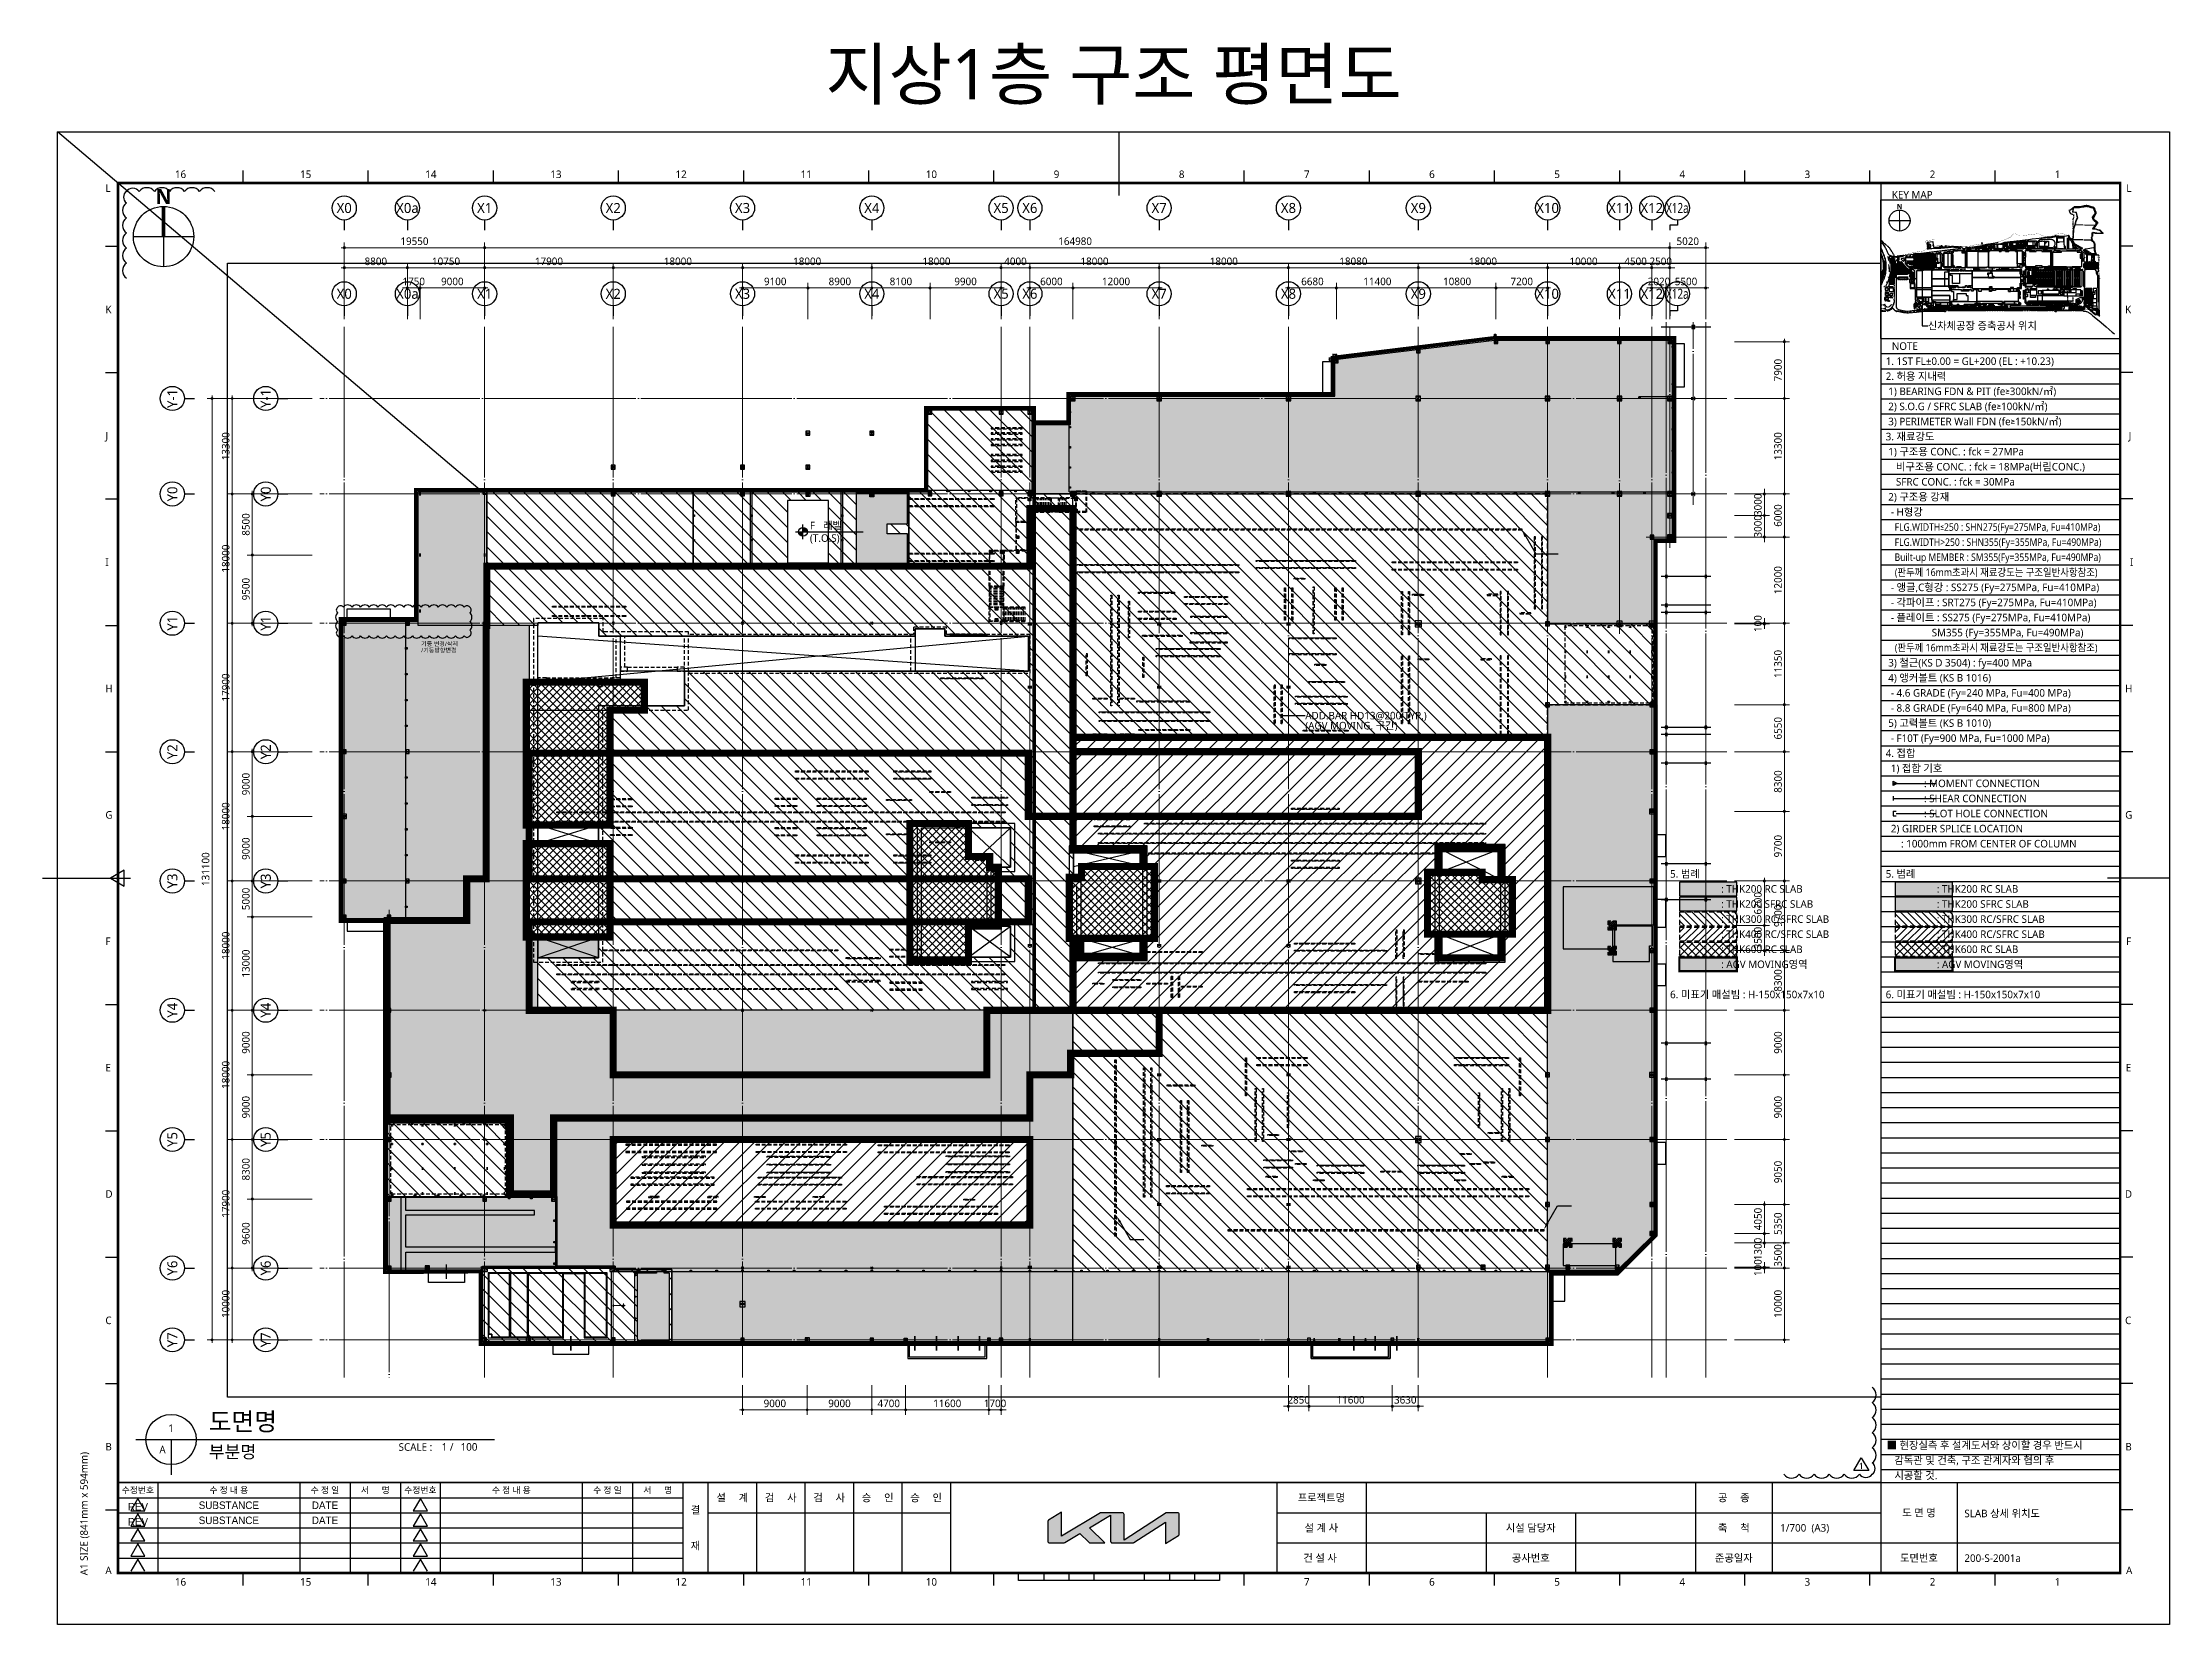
# Model space of a CAD drawing. Header units: millimetres. Extents: x -17369 to 294000, y -718917 to 220315.
# Drawn here: x -2100 to 294000, y -383792 to -163477 of the extents above; entities that cross this region are included whole.
import ezdxf
from ezdxf.enums import TextEntityAlignment as Align
from ezdxf.xclip import XClip

# ---------------------------------------------------------------- set-up
doc = ezdxf.new("R2010")
doc.units = ezdxf.units.MM
doc.header["$LTSCALE"] = 350
doc.header["$XCLIPFRAME"] = 2
doc.header["$PDMODE"] = 3
doc.header["$PDSIZE"] = 300
for name, pattern in [('CEN', [62, 60, -1, 0, -1]), ('FORM$0$KIA-Form$2$XKITLINE00', [0]), ('H1', [1, 0.5, -0.5]), ('H12', [3, 2, -1]), ('HID', [2.3, 1.5, -0.8]), ('X-200-S-COL$0$CEN', [62, 60, -1, 0, -1]), ('X-200-S-COL$0$HID', [2.3, 1.5, -0.8]), ('xref key map$0$DASHED2', [0.375, 0.25, -0.125]), ('xref key map$0$HID', [2.3, 1.5, -0.8]), ('xref key map$0$HIDDEN', [0.375, 0.25, -0.125]), ('xref key map$0$PHANTOM2', [1.25, 0.625, -0.125, 0.125, -0.125, 0.125, -0.125])]:
    doc.linetypes.add(name, pattern=pattern)
doc.layers.get('Defpoints').update_dxf_attribs({"color": 181})
for name, color, linetype in [('#REV3a_240201', 7, 'Continuous'), ('0-THK200 RC SLAB영역', 51, 'H12'), ('0-THK200 SFRC SLAB영역', 211, 'H12'), ('0-THK300 RC SFRC SLAB영역', 2, 'H12'), ('0-THK400 RC SLAB영역', 4, 'H12'), ('0-THK600 RC SLAB영역', 7, 'H12'), ('0-하중영역-AGV', 1, 'H1'), ('0_RC-SLAB', 7, 'Continuous'), ('0_SFRC-SLAB', 3, 'Continuous'), ('6', 6, 'Continuous'), ('7', 7, 'Continuous'), ('8', 8, 'Continuous'), ('A-ELE7', 7, 'Continuous'), ('A-TEXT', 7, 'Continuous'), ('Bolt', 142, 'Continuous'), ('Bubble', 3, 'Continuous'), ('CenA', 13, 'CEN'), ('FORM$0$KIA-Form$2$A-FORM', 7, 'Continuous'), ('H-Col', 2, 'Continuous'), ('L', 9, 'Continuous'), ('level P', 7, 'Continuous'), ('PD', 6, 'Continuous'), ('PERI-OUT', 9, 'Continuous'), ('Plate', 7, 'Continuous'), ('SIGN', 7, 'Continuous'), ('Sol', 253, 'Continuous'), ('ST', 9, 'Continuous'), ('STL_B', 3, 'Continuous'), ('STL_G', 2, 'Continuous'), ('T', 7, 'Continuous'), ('title', 7, 'Continuous'), ('X-200-S-COL$0$7', 7, 'Continuous'), ('X-200-S-COL$0$Cen', 1, 'X-200-S-COL$0$CEN'), ('X-200-S-COL$0$Cen-ETC', 142, 'X-200-S-COL$0$CEN'), ('X-200-S-COL$0$H-Col', 3, 'Continuous'), ('X-200-S-COL$0$H-Col-파이프랙', 3, 'X-200-S-COL$0$CEN'), ('X-200-S-COL$0$H-매설빔(150x150)', 2, 'Continuous'), ('X-200-S-COL$0$H-매설빔(200x200)', 250, 'Continuous'), ('X-200-S-COL$0$PIT', 7, 'Continuous'), ('X-200-S-COL$0$STUD', 4, 'Continuous'), ('xref key map$0$4', 4, 'Continuous'), ('xref key map$0$8', 8, 'Continuous'), ('xref key map$0$9', 9, 'Continuous'), ('xref key map$0$AE221_가드레일', 8, 'Continuous'), ('xref key map$0$CA0021_표고점수치', 8, 'Continuous'), ('xref key map$0$CA002_표고점(기호)', 8, 'Continuous'), ('xref key map$0$CAA001_계곡선', 8, 'Continuous'), ('xref key map$0$CTR', 8, 'Continuous'), ('xref key map$0$L-BLDG', 9, 'Continuous'), ('xref key map$0$L-건물', 8, 'Continuous'), ('xref key map$0$PARK', 8, 'Continuous'), ('xref key map$0$Sol', 173, 'Continuous'), ('xref key map$0$대지경계선', 1, 'Continuous'), ('지시선', 10, 'Continuous')]:
    doc.layers.add(name, color=color, linetype=linetype)
for name, color, linetype, plot in [('A-ANPLT', 171, 'Continuous', False), ('N-plot', 147, 'Continuous', False), ('X-200-S-COL$0$#REV_231031', 72, 'Continuous', False), ('X-200-S-COL$0$Defpoint', 171, 'Continuous', False), ('X-200-S-COL$0$DIM-def', 181, 'Continuous', False), ('X-200-S-COL$0$P-Line', 144, 'Continuous', False), ('X-200-S-COL$0$PERI-OUT', 17, 'Continuous', False)]:
    doc.layers.add(name, color=color, linetype=linetype, plot=plot)
doc.layers.add('A-CenR', color=13, linetype='Continuous', lineweight=18)
doc.layers.add('DIM', color=1, linetype='Continuous', lineweight=5)
doc.styles.add('Arial', font='arial.ttf')
doc.styles.add('FORM$0$맑은고딕', font='malgun.ttf')
doc.styles.get("Standard").update_dxf_attribs({"font": ''})
doc.styles.add('X-200-S-COL$0$맑은고딕', font='malgun.ttf')
doc.styles.add('xref key map$0$맑은고딕', font='malgun.ttf')
doc.styles.add('맑은고딕', font='malgun.ttf')
doc.styles.add('맑은고딕B', font='malgunbd.ttf')
doc.styles.get('Standard').set_extended_font_data('Gulim')
doc.dimstyles.new('X-200-S-COL$0$DIM-DEF', dxfattribs={"dimscale": 50, "dimtxt": 3, "dimasz": 1, "dimexe": 2, "dimexo": 3, "dimgap": 1, "dimtad": 1, "dimdec": 0, "dimzin": 0, "dimdsep": 46, "dimtxsty": 'X-200-S-COL$0$맑은고딕', "dimblk1": 'X-200-S-COL$0$DIMDOT', "dimblk2": 'X-200-S-COL$0$DIMDOT', "dimsah": 1, "dimcen": 1, "dimdle": 2, "dimclrd": 181, "dimclre": 181, "dimclrt": 181, "dimadec": 0, "dimazin": 0, "dimtfac": 1, "dimtdec": 0, "dimtix": 1, "dimtmove": 2, "dimatfit": 3, "dimldrblk": 'X-200-S-COL$0$DIMDOT', "dimfxl": 1, "dimtolj": 1, "dimtzin": 0, "dimarcsym": 0})
pattern_1 = [(45, (-1e-10, -383792.4), (-538.8154, 538.8154), []), (135, (-1e-10, -383792.4), (-538.8154, -538.8154), [])]
pattern_2 = [(45, (0, 0), (-1060.66, 1060.66), [])]
pattern_3 = [(135, (0, 0), (-1060.66, -1060.66), [])]

msp = doc.modelspace()

# ---------------------------------------------------------------- texts
at = {"layer": '#REV3a_240201', "style": '맑은고딕'}
msp.add_text('1', height=875, dxfattribs=at).set_placement((251099.6, -361714.7), align=Align.MIDDLE_CENTER)
at = {"style": '맑은고딕'}
for s, p in [('5. 범례', (224477.8, -279253.3)), ('                    : THK200 RC SLAB', (224477.8, -281353.3)), ('5. 범례', (254497.2, -279253.3)), ('                    : THK200 RC SLAB', (254497.2, -281353.3)), ('                    : THK200 SFRC SLAB', (224477.8, -283453.3)), ('                    : THK200 SFRC SLAB', (254497.2, -283453.3)), ('                    : THK300 RC/SFRC SLAB', (224477.8, -285553.3)), ('                    : THK400 RC/SFRC SLAB', (224477.8, -287653.3)), ('                    : THK300 RC/SFRC SLAB', (254497.2, -285553.3)), ('                    : THK400 RC/SFRC SLAB', (254497.2, -287653.3)), ('                    : THK600 RC SLAB', (224477.8, -289753.3)), ('                    : THK600 RC SLAB', (254497.2, -289753.3)), ('                    : AGV MOVING영역', (224477.8, -291853.3)), ('                    : AGV MOVING영역', (254497.2, -291853.3)), ('6. 미표기 매설빔 : H-150x150x7x10', (224477.8, -296053.3)), ('6. 미표기 매설빔 : H-150x150x7x10', (254497.2, -296053.3))]:
    msp.add_text(s, height=1050, dxfattribs=at).set_placement(p, align=Align.MIDDLE_LEFT)
at = {"layer": 'A-TEXT', "color": 3, "style": '맑은고딕'}
for s, p in [('KEY MAP', (255350.3, -185204.5)), ('NOTE', (255349.4, -206278.3))]:
    msp.add_text(s, height=1050, dxfattribs=at).set_placement(p)
for s, p in [('신차체공장 증축공사 위치', (260343.1, -202919.2)), ('ADD.BAR HD13@200(TYP.)', (173690.3, -257216.7)), ('(AGV MOVING. 구간)', (173690.3, -258616.7))]:
    msp.add_text(s, height=1050, dxfattribs=at).set_placement(p, align=Align.MIDDLE_LEFT)
at = {"layer": 'A-TEXT', "style": '맑은고딕'}
for s, p in [('1/700  (A3)', (239805, -370335)), ('SLAB 상세 위치도', (265444.8, -368332.2)), ('200-S-2001a', (265448.7, -374554.7))]:
    msp.add_text(s, height=1050, dxfattribs=at).set_placement(p, align=Align.MIDDLE_LEFT)
at = {"layer": 'A-TEXT'}
for tag, text, p in [('REV', '0', (11178.3, -367388)), ('SUBSTANCE', 'NONE', (23838.8, -367185)), ('DATE', '230411', (37221.1, -367185)), ('REV', '0', (11178.3, -369488)), ('SUBSTANCE', 'NONE', (23838.8, -369285)), ('DATE', '230411', (37221.1, -369285))]:
    msp.add_attdef(tag, text=text, height=1050, dxfattribs=at).set_placement(p, align=Align.MIDDLE_CENTER)
at = {"layer": 'Bubble', "color": 2, "style": '맑은고딕'}
for s, p in [('X0', (39900, -186519.8)), ('X0a', (48700, -186519.8)), ('X1', (59450, -186519.8)), ('X2', (77350, -186519.8)), ('X3', (95350, -186519.8)), ('X4', (113350, -186519.8)), ('X5', (131350, -186519.8)), ('X6', (135350, -186519.8)), ('X7', (153350, -186519.8)), ('X8', (171350, -186519.8)), ('X9', (189430, -186519.8)), ('X10', (207430, -186519.8)), ('X11', (217430, -186519.8)), ('X12', (221930, -186519.8)), ('X0', (39900, -198466.6)), ('X0a', (48700, -198466.6)), ('X1', (59450, -198466.6)), ('X2', (77350, -198466.6)), ('X3', (95350, -198466.6)), ('X4', (113350, -198466.6)), ('X5', (131350, -198466.6)), ('X6', (135350, -198466.6)), ('X7', (153350, -198466.6)), ('X8', (171350, -198466.6)), ('X9', (189430, -198466.6)), ('X10', (207430, -198466.6)), ('X11', (217430, -198466.6)), ('X12', (221930, -198466.6))]:
    msp.add_text(s, height=1400, dxfattribs=at).set_placement(p, align=Align.MIDDLE)
at = {"layer": 'Bubble', "color": 2, "style": '맑은고딕', "width": 0.75}
for p in [(225490, -186519.8), (225490, -198466.6)]:
    msp.add_text('X12a', height=1400, dxfattribs=at).set_placement(p, align=Align.MIDDLE)
at = {"layer": 'Bubble', "color": 2, "style": '맑은고딕'}
for s, p in [('Y-1', (15970, -213049.8)), ('Y-1', (28973.5, -213049.8)), ('Y0', (15970, -226349.8)), ('Y0', (28973.5, -226349.8)), ('Y1', (15970, -244349.8)), ('Y1', (28973.5, -244349.8)), ('Y2', (15970, -262249.8)), ('Y2', (28973.5, -262249.8)), ('Y3', (15970, -280249.8)), ('Y3', (28973.5, -280249.8)), ('Y4', (15970, -298249.8)), ('Y4', (28973.5, -298249.8)), ('Y5', (15970, -316249.8)), ('Y5', (28973.5, -316249.8)), ('Y6', (15970, -334149.8)), ('Y6', (28973.5, -334149.8)), ('Y7', (15970, -344149.8)), ('Y7', (28973.5, -344149.8))]:
    msp.add_text(s, height=1400, rotation=90, dxfattribs=at).set_placement(p, align=Align.MIDDLE)
at = {"layer": 'Defpoints', "style": 'X-200-S-COL$0$맑은고딕'}
msp.add_text('지상1층 구조 평면도', height=7000, dxfattribs=at).set_placement((147000, -167892.4), align=Align.MIDDLE_CENTER)
at = {"layer": 'Defpoints', "style": '맑은고딕'}
for s, p in [('500X500', (189680, -206699.8)), ('500X500', (200480, -205399.8)), ('500X500', (207680, -205399.8)), ('500X500', (217680, -205399.8)), ('500X500', (224680, -205399.8)), ('500X500', (178280, -208099.8)), ('550X550', (121725, -215224.8)), ('550X550', (131625, -215224.8)), ('550X550', (135625, -215224.8)), ('650X650', (141675, -213374.8)), ('650X650', (153675, -213374.8)), ('650X650', (171675, -213374.8)), ('650X650', (189755, -213374.8)), ('650X650', (207755, -213374.8)), ('650X650', (217755, -213374.8)), ('650X650', (224755, -213374.8)), ('550X550', (104725, -218174.8)), ('550X550', (113625, -218174.8)), ('550X550', (77625, -222874.8)), ('550X550', (95625, -222874.8)), ('550X550', (104725, -222874.8)), ('550X550', (77625, -226624.8)), ('550X550', (95625, -226624.8)), ('600X600', (104750, -226649.8)), ('550X550', (113625, -226624.8)), ('550X550', (121725.2, -226624.8)), ('550X550', (131625, -226624.8)), ('550X550', (135625, -226624.8)), ('650X650', (141675, -226674.8)), ('650X650', (153675, -226674.8)), ('650X650', (171675, -226674.8)), ('650X650', (189755, -226674.8)), ('650X650', (207755, -226674.8)), ('650X650', (217755, -226674.8)), ('650X650', (224755, -226674.8)), ('600X600', (224730, -229649.8)), ('550X550', (222235, -232624.8)), ('650X650', (224755, -232674.8)), ('550X550', (40175, -244624.8)), ('550X550', (48975, -244624.8)), ('850X850', (189855, -244874.8)), ('550X550', (207705, -244724.8)), ('750X750', (217805, -244824.8)), ('750X750', (222305, -244824.8)), ('550X550', (207705, -255974.8)), ('550X550', (222205, -255974.8)), ('500X500', (40150, -262499.8)), ('500X500', (48950, -262499.8)), ('800X800', (189830, -262649.8)), ('550X550', (207705, -262524.8)), ('550X550', (222205, -262524.8)), ('600X600', (40200, -271549.8)), ('550X550', (207705, -270824.8)), ('650X650', (222255, -270874.8)), ('500X500', (40150, -280499.8)), ('500X500', (48950, -280499.8)), ('800X800', (189830, -280649.8)), ('550X550', (207705, -280524.8)), ('550X550', (222205, -280524.8)), ('500X500', (40150, -285499.8)), ('500X500', (46400, -285499.8)), ('550X550', (207705, -290224.8)), ('550X550', (222205, -290224.8)), ('500X500', (46400, -298499.8)), ('800X800', (189830, -298649.8)), ('550X550', (207705, -298524.8)), ('550X550', (222205, -298524.8)), ('600X600', (46450, -307549.8)), ('550X550', (207705, -307524.8)), ('650X650', (222255, -307574.8)), ('550X550', (46425, -316524.8)), ('800X800', (189830, -316649.8)), ('550X550', (207705, -316524.8)), ('550X550', (222205, -316524.8)), ('550X550', (46425, -324824.8)), ('550X550', (59725, -324824.8)), ('550X550', (69325, -324824.8)), ('550X550', (207705, -325574.8)), ('550X550', (222205, -325574.8)), ('550X550', (222205, -329624.8)), ('550X550', (46425, -334424.8)), ('600X600', (51770, -334449.8)), ('550X550', (189705, -334324.8)), ('600X600', (198730, -334349.8)), ('550X550', (207705, -334324.8)), ('550X550', (210505, -334324.8)), ('550X550', (217405, -334324.8)), ('750X750', (95725, -339544.8)), ('550X550', (59725, -344424.8)), ('600X600', (65850, -344449.8)), ('550X550', (77625, -344424.8)), ('500X500', (95600, -344399.8)), ('600X600', (104650, -344449.8)), ('500X500', (113600, -344399.8)), ('500X500', (131600, -344399.8)), ('500X500', (207680, -344399.8))]:
    msp.add_text(s, height=100, dxfattribs=at).set_placement(p, align=Align.BOTTOM_RIGHT)
at = {"layer": 'DIM', "color": 3, "transparency": 16777216, "char_height": 1050, "attachment_point": 5, "style": '맑은고딕'}
for s, insert in [('\\A1;19550', (49675, -191154.5)), ('\\A1;164980', (141650, -191154.5)), ('\\A1;5020', (226940, -191157.3)), ('\\A1;8800', (44300, -193957.3)), ('\\A1;10750', (54075, -193954.5)), ('\\A1;17900', (68400, -193954.5)), ('\\A1;18000', (86350, -193954.5)), ('\\A1;18000', (104350, -193954.5)), ('\\A1;18000', (122350, -193954.5)), ('\\A1;4000', (133350, -193957.3)), ('\\A1;18000', (144350, -193954.5)), ('\\A1;18000', (162350, -193954.5)), ('\\A1;18080', (180390, -193954.5)), ('\\A1;18000', (198430, -193954.5)), ('\\A1;10000', (212430, -193954.5)), ('\\A1;4500', (219680, -193957.3)), ('\\A1;2500', (223180, -193957.3)), ('\\A1;1750', (49575, -196754.5)), ('\\A1;9000', (54950, -196757.3)), ('\\A1;9100', (99900, -196754.5)), ('\\A1;8900', (108900, -196757.3)), ('\\A1;8100', (117400, -196754.5)), ('\\A1;9900', (126400, -196757.3)), ('\\A1;6000', (138350, -196757.3)), ('\\A1;12000', (147350, -196754.5)), ('\\A1;6680', (174690, -196757.3)), ('\\A1;11400', (183730, -196754.5)), ('\\A1;10800', (194830, -196754.5)), ('\\A1;7200', (203830, -196757.3)), ('\\A1;2020', (222940, -196757.3)), ('\\A1;5500', (226700, -196757.3)), ('\\A1;2850', (172775, -352507.3)), ('\\A1;11600', (180000, -352504.5)), ('\\A1;3630', (187615, -352507.3)), ('\\A1;9000', (99850, -353007.3)), ('\\A1;9000', (108850, -353007.3)), ('\\A1;4700', (115700, -353007.3)), ('\\A1;11600', (123850, -353004.5)), ('\\A1;1700', (130500, -353004.5))]:
    msp.add_mtext(s, dxfattribs=dict(at, insert=insert))
at = {"layer": 'DIM', "color": 3, "transparency": 16777216, "char_height": 1050, "attachment_point": 5, "rotation": 90, "style": '맑은고딕'}
for s, insert in [('\\A1;7900', (239507.5, -209099.9)), ('\\A1;13300', (23404.7, -219699.8)), ('\\A1;13300', (239504.7, -219699.7)), ('\\A1;3000', (236707.5, -227849.8)), ('\\A1;6000', (239507.5, -229349.8)), ('\\A1;8500', (26207.5, -230599.8)), ('\\A1;3000', (236707.5, -230849.8)), ('\\A1;18000', (23404.7, -235349.8)), ('\\A1;12000', (239504.7, -238349.8)), ('\\A1;9500', (26207.5, -239599.8)), ('\\A1;100', (236704.7, -244399.8)), ('\\A1;11350', (239504.7, -250024.8)), ('\\A1;17900', (23404.7, -253299.8)), ('\\A1;6550', (239507.5, -258974.8)), ('\\A1;9000', (26207.5, -266749.8)), ('\\A1;8300', (239507.5, -266399.8)), ('\\A1;18000', (23404.7, -271249.8)), ('\\A1;9000', (26207.5, -275749.8)), ('\\A1;9700', (239507.5, -275399.8)), ('\\A1;131100', (20604.7, -278599.8)), ('\\A1;5000', (26207.5, -282749.8)), ('\\A1;6200', (236707.5, -283349.8)), ('\\A1;9700', (239507.5, -285099.8)), ('\\A1;3500', (236707.5, -288199.8)), ('\\A1;18000', (23404.7, -289249.8)), ('\\A1;13000', (26204.7, -291749.8)), ('\\A1;8300', (239507.5, -294099.8)), ('\\A1;9000', (26207.5, -302749.8)), ('\\A1;9000', (239507.5, -302749.8)), ('\\A1;18000', (23404.7, -307249.8)), ('\\A1;9000', (26207.5, -311749.8)), ('\\A1;9000', (239507.5, -311749.8)), ('\\A1;8300', (26207.5, -320399.8)), ('\\A1;9050', (239507.5, -320774.8)), ('\\A1;17900', (23404.7, -325199.8)), ('\\A1;9600', (26207.5, -329349.8)), ('\\A1;4050', (236707.5, -327324.8)), ('\\A1;5350', (239507.5, -327974.8)), ('\\A1;1300', (236707.5, -331499.8)), ('\\A1;3500', (239507.5, -332399.8)), ('\\A1;100', (236704.7, -334099.8)), ('\\A1;10000', (23404.7, -339149.8)), ('\\A1;10000', (239504.7, -339149.8))]:
    msp.add_mtext(s, dxfattribs=dict(at, insert=insert))
at = {"layer": 'FORM$0$KIA-Form$2$A-FORM', "color": 4, "style": 'FORM$0$맑은고딕'}
for s, p in [('L', (6650, -183749.8)), ('L', (287989.5, -183749.8)), ('K', (6650, -200648.5)), ('K', (287815.7, -200648.5)), ('J', (6650, -218247.1)), ('J', (288312.9, -218247.1)), ('I', (6650, -235845.8)), ('I', (288502.4, -235845.8)), ('H', (6650, -253444.4)), ('H', (287834.2, -253444.4)), ('G', (6650, -271043.1)), ('G', (287838.5, -271043.1)), ('F', (6650, -288641.8)), ('F', (287959.6, -288641.8)), ('E', (6650, -306240.4)), ('E', (287918.2, -306240.4)), ('D', (6650, -323839.1)), ('D', (287795.7, -323839.1)), ('C', (6650, -341437.7)), ('C', (287822.8, -341437.7)), ('B', (6650, -359036.4)), ('B', (287857, -359036.4)), ('A', (6650, -376249.8)), ('A', (287956.7, -376249.8))]:
    msp.add_text(s, height=1050, dxfattribs=at).set_placement(p, align=Align.MIDDLE_LEFT)
for s, p in [('16', (17110.8, -181299.8)), ('15', (34532.5, -181299.8)), ('14', (51954.2, -181299.8)), ('13', (69375.9, -181299.8)), ('12', (86797.6, -181299.8)), ('11', (104219.3, -181299.8)), ('10', (121641, -181299.8)), ('9', (139062.7, -181299.8)), ('8', (156484.4, -181299.8)), ('7', (173906, -181299.8)), ('6', (191327.7, -181299.8)), ('5', (208749.4, -181299.8)), ('4', (226171.1, -181299.8)), ('3', (243592.8, -181299.8)), ('2', (261014.5, -181299.8)), ('1', (278436.2, -181299.8))]:
    msp.add_text(s, height=1050, dxfattribs=at).set_placement(p, align=Align.TOP_CENTER)
msp.add_text('A1 SIZE (841mm x 594mm)', height=1050, rotation=90, dxfattribs=at).set_placement((4200, -376949.8))
at = {"layer": 'FORM$0$KIA-Form$2$A-FORM', "color": 0, "style": 'FORM$0$맑은고딕'}
for s, height, p in [('수정번호', 875, (11178.3, -365085)), ('수 정 내 용', 875, (23838.8, -365085)), ('수 정 일', 875, (37221.1, -365085)), ('서      명', 875, (44221.1, -365085)), ('수정번호', 875, (50499.4, -365085)), ('수 정 내 용', 875, (63160, -365085)), ('수 정 일', 875, (76542.3, -365085)), ('서      명', 875, (83542.3, -365085)), ('설     계', 1050, (93916.9, -366135)), ('검     사', 1050, (100666, -366135)), ('검     사', 1050, (107415.2, -366135)), ('승     인', 1050, (114164.4, -366135)), ('승     인', 1050, (120913.6, -366135)), ('프로젝트명', 1050, (175931.8, -366135)), ('공     종', 1050, (233353.7, -366135)), ('결', 1050, (88792.3, -367847.8)), ('설 계 사', 1050, (175931.8, -370335)), ('시설 담당자', 1050, (205087, -370335)), ('축     척', 1050, (233353.7, -370335)), ('도 면 명', 1050, (259128.6, -368235)), ('재', 1050, (88792.3, -372822.3)), ('건 설 사 ', 1050, (175931.8, -374535)), ('공사번호', 1050, (205087, -374535)), ('준공일자', 1050, (233353.7, -374535)), ('도면번호', 1050, (259128.6, -374535))]:
    msp.add_text(s, height=height, dxfattribs=at).set_placement(p, align=Align.MIDDLE_CENTER)
at = {"layer": 'FORM$0$KIA-Form$2$A-FORM', "color": 4, "style": 'FORM$0$맑은고딕'}
for s, p in [('16', (17110.8, -378385)), ('15', (34532.5, -378385)), ('14', (51954.2, -378385)), ('13', (69375.9, -378385)), ('12', (86797.6, -378385)), ('11', (104219.3, -378385)), ('10', (121641, -378385)), ('7', (173906, -378385)), ('6', (191327.7, -378385)), ('5', (208749.4, -378385)), ('4', (226171.1, -378385)), ('3', (243592.8, -378385)), ('2', (261014.5, -378385)), ('1', (278436.2, -378385))]:
    msp.add_text(s, height=1050, dxfattribs=at).set_placement(p, align=Align.CENTER)
at = {"layer": 'level P', "style": '맑은고딕'}
for tag, p in [('F', (104728.8, -231265.8)), ('레벨', (106566.3, -231265.8))]:
    msp.add_attdef(tag, p, '', height=1050, dxfattribs=at)
msp.add_attdef('(T.O.S)', text='', height=1050, dxfattribs=at).set_placement((104728.8, -231965.8), align=Align.TOP_LEFT)
at = {"layer": 'SIGN', "color": 3, "style": '맑은고딕B'}
msp.add_text('N', height=2100, dxfattribs=at).set_placement((14742.7, -184904), align=Align.MIDDLE)
at = {"layer": 'T', "style": '맑은고딕'}
for s, p in [('2. 허용 지내력', (254497.2, -209953.3)), ('1. 1ST FL±0.00 = GL+200 (EL : +10.23)', (254497.2, -207853.3)), (' 1) BEARING FDN & PIT (fe≥300kN/㎡)', (254497.2, -212053.3)), (' 3) PERIMETER Wall FDN (fe≥150kN/㎡)', (254497.2, -216253.3)), (' 2) S.O.G / SFRC SLAB (fe≥100kN/㎡)', (254497.2, -214153.3)), ('3. 재료강도', (254497.2, -218353.3)), (' 1) 구조용 CONC. : fck = 27MPa', (254497.2, -220453.3)), ('    비구조용 CONC. : fck = 18MPa(버림CONC.)', (254497.2, -222553.3)), ('    SFRC CONC. : fck = 30MPa', (254497.2, -224653.3)), (' 2) 구조용 강재', (254497.2, -226753.3)), ('  - H형강           ', (254497.2, -228853.3)), ('  - 앵글,C형강 : SS275 (Fy=275MPa, Fu=410MPa)', (254497.2, -239353.3)), ('  - 각파이프 : SRT275 (Fy=275MPa, Fu=410MPa)', (254497.2, -241453.3)), ('  - 플레이트 : SS275 (Fy=275MPa, Fu=410MPa)', (254497.2, -243553.3)), ('                  SM355 (Fy=355MPa, Fu=490MPa)', (254497.2, -245653.3)), (' 4) 앵커볼트 (KS B 1016)', (254497.2, -251953.3)), (' 3) 철근(KS D 3504) : fy=400 MPa', (254497.2, -249853.3)), ('  - 4.6 GRADE (Fy=240 MPa, Fu=400 MPa)', (254497.2, -254053.3)), (' 5) 고력볼트 (KS B 1010)', (254497.2, -258253.3)), ('  - 8.8 GRADE (Fy=640 MPa, Fu=800 MPa)', (254497.2, -256153.3)), ('  - F10T (Fy=900 MPa, Fu=1000 MPa)', (254497.2, -260353.3)), ('4. 접합', (254497.2, -262453.3)), ('  1) 접합 기호', (254497.2, -264553.3)), ('               : MOMENT CONNECTION', (254497.2, -266653.3)), ('               : SHEAR CONNECTION', (254497.2, -268753.3)), ('               : SLOT HOLE CONNECTION', (254497.2, -270853.3)), ('  2) GIRDER SPLICE LOCATION', (254497.2, -272953.3)), ('      : 1000mm FROM CENTER OF COLUMN', (254497.2, -275053.3))]:
    msp.add_text(s, height=1050, dxfattribs=at).set_placement(p, align=Align.MIDDLE_LEFT)
for s, width, p in [('    FLG.WIDTH≤250 : SHN275(Fy=275MPa, Fu=410MPa)', 0.87, (254497.2, -230953.3)), ('    FLG.WIDTH>250 : SHN355(Fy=355MPa, Fu=490MPa)', 0.87, (254497.2, -233053.3)), ('    (판두께 16mm초과시 재료강도는 구조일반사항참조)', 0.89, (254497.2, -237253.3)), ('    Built-up MEMBER : SM355(Fy=355MPa, Fu=490MPa)', 0.87, (254497.2, -235153.3)), ('    (판두께 16mm초과시 재료강도는 구조일반사항참조)', 0.89, (254497.2, -247753.3))]:
    msp.add_text(s, height=1050, dxfattribs=dict(at, width=width)).set_placement(p, align=Align.MIDDLE_LEFT)
for s, p in [('■ 현장실측 후 설계도서와 상이할 경우 반드시 ', (254637.2, -359663.1)), ('   감독관 및 건축, 구조 관계자와 협의 후 ', (254637.2, -361763.1)), ('   시공할 것.', (254637.2, -363863.1))]:
    msp.add_text(s, height=1050, dxfattribs=at).set_placement(p, align=Align.BOTTOM_LEFT)
at = {"layer": 'title', "color": 3, "style": '맑은고딕'}
for s, p in [('SCALE : ', (47466.8, -359600.3)), ('1 /', (53463.1, -359587))]:
    msp.add_text(s, height=1050, rotation=0.000003, dxfattribs=at).set_placement(p)
msp.add_attdef('도면명', text='', height=2520, dxfattribs=at).set_placement((21047.2, -357545), align=Align.BOTTOM_LEFT)
msp.add_attdef('1', text='', height=1050, dxfattribs=at).set_placement((15797.2, -356985), align=Align.CENTER)
msp.add_attdef('A', text='', height=1050, dxfattribs=at).set_placement((14607.2, -359435), align=Align.MIDDLE_CENTER)
msp.add_attdef('부분명', text='(계단#1)', height=1750, dxfattribs=at).set_placement((21047.2, -358875), align=Align.TOP_LEFT)
msp.add_attdef('100', (56097.2, -359587), '', height=1050, dxfattribs=at)
at = {"layer": 'X-200-S-COL$0$#REV_231031', "style": 'X-200-S-COL$0$맑은고딕'}
for s, p in [('/기둥방향변경', (50605.5, -248587.9)), ('기둥 변경/삭제', (50605.5, -247687.9))]:
    msp.add_text(s, height=600, dxfattribs=at).set_placement(p, align=Align.BOTTOM_LEFT)

# ---------------------------------------------------------------- blocks, each defined once
blk = doc.blocks.new('X-200-S-COL$0$Form-Bo')
blk.add_lwpolyline([(0, 207900), (294000, 207900), (294000, 0), (0, 0)], close=True)
blk = doc.blocks.new('X-200-S-COL$0$H-300x305x15x15')
at = {"color": 0, "linetype": 'ByBlock', "ltscale": 0.5}
blk.add_lwpolyline([(25.5, -135, -0.41421356), (7.5, -117), (7.5, 117, -0.41421356), (25.5, 135), (152.5, 135), (152.5, 150), (-152.5, 150), (-152.5, 135), (-25.5, 135, -0.41421356), (-7.5, 117), (-7.5, -117, -0.41421356), (-25.5, -135), (-152.5, -135), (-152.5, -150), (152.5, -150), (152.5, -135)], format="xyb", close=True, dxfattribs=at)
blk = doc.blocks.new('X-200-S-COL$0$H-400x400x13x21')
at = {"color": 0}
blk.add_lwpolyline([(200, -200), (200, -179), (28.5, -179, -0.41421356), (6.5, -157), (6.5, 157, -0.41421356), (28.5, 179), (200, 179), (200, 200), (-200, 200), (-200, 179), (-28.5, 179, -0.41421356), (-6.5, 157), (-6.5, -157, -0.41421356), (-28.5, -179), (-200, -179), (-200, -200)], format="xyb", close=True, dxfattribs=at)
blk = doc.blocks.new('X-200-S-COL$0$H-300x300x10x15')
at = {"color": 0, "linetype": 'ByBlock', "ltscale": 0.5}
blk.add_lwpolyline([(23, -135, -0.4142136), (5, -117), (5, 117, -0.4142136), (23, 135), (150, 135), (150, 150), (-150, 150), (-150, 135), (-23, 135, -0.4142136), (-5, 117), (-5, -117, -0.4142136), (-23, -135), (-150, -135), (-150, -150), (150, -150), (150, -135)], format="xyb", close=True, dxfattribs=at)
blk = doc.blocks.new('X-200-S-COL$0$BH-500x500x25x40')
at = {"color": 0, "linetype": 'ByBlock'}
for points in [[(-250, 210), (250, 210), (250, 250), (-250, 250)], [(-12.5, 210), (-12.5, -210), (12.5, -210), (12.5, 210)], [(-250, -250), (250, -250), (250, -210), (-250, -210)]]:
    blk.add_lwpolyline(points, close=True, dxfattribs=at)
blk = doc.blocks.new('X-200-S-COL$0$H-414x405x18x28')
at = {"color": 0, "linetype": 'ByBlock'}
blk.add_lwpolyline([(31, 179, 0.41421356), (9, 157), (9, -157, 0.41421356), (31, -179), (202.5, -179), (202.5, -207), (-202.5, -207), (-202.5, -179), (-31, -179, 0.41421356), (-9, -157), (-9, 157, 0.41421356), (-31, 179), (-202.5, 179), (-202.5, 207), (202.5, 207), (202.5, 179)], format="xyb", close=True, dxfattribs=at)
blk = doc.blocks.new('X-200-S-COL$0$H-250x250x9x14')
at = {"color": 0, "linetype": 'ByBlock'}
blk.add_lwpolyline([(20.5, 111), (125, 111), (125, 125), (-125, 125), (-125, 111), (-20.5, 111, -0.41421356), (-4.5, 95), (-4.5, -95, -0.41421356), (-20.5, -111), (-125, -111), (-125, -125), (125, -125), (125, -111), (20.5, -111, -0.41421356), (4.5, -95), (4.5, 95, -0.41421356)], format="xyb", close=True, dxfattribs=at)
blk = doc.blocks.new('X-200-S-COL$0$H-350x350x12x19')
at = {"color": 0, "linetype": 'ByBlock', "ltscale": 0.5}
blk.add_lwpolyline([(26, -156, -0.4142136), (6, -136), (6, 136, -0.4142136), (26, 156), (175, 156), (175, 175), (-175, 175), (-175, 156), (-26, 156, -0.4142136), (-6, 136), (-6, -136, -0.4142136), (-26, -156), (-175, -156), (-175, -175), (175, -175), (175, -156)], format="xyb", close=True, dxfattribs=at)
blk = doc.blocks.new('X-200-S-COL$0$H-200x200x8x12')
at = {"color": 0, "linetype": 'ByBlock'}
blk.add_lwpolyline([(100, 88), (17, 88, 0.4142136), (4, 75), (4, -75, 0.4142136), (17, -88), (100, -88), (100, -100), (-100, -100), (-100, -88), (-17, -88, 0.4142136), (-4, -75), (-4, 75, 0.4142136), (-17, 88), (-100, 88), (-100, 100), (100, 100)], format="xyb", close=True, dxfattribs=at)
blk = doc.blocks.new('X-200-S-COL$0$H-340x250x9x14')
at = {"color": 0, "linetype": 'ByBlock', "ltscale": 0.5}
blk.add_lwpolyline([(24.5, -156, -0.41421356), (4.5, -136), (4.5, 136, -0.41421356), (24.5, 156), (125, 156), (125, 170), (-125, 170), (-125, 156), (-24.5, 156, -0.41421356), (-4.5, 136), (-4.5, -136, -0.41421356), (-24.5, -156), (-125, -156), (-125, -170), (125, -170), (125, -156)], format="xyb", close=True, dxfattribs=at)
blk = doc.blocks.new('X-200-S-COL$0$1F COLUMN_231010')
at = {"layer": 'X-200-S-COL$0$H-Col', "color": 0}
for name, p, rotation in [('X-200-S-COL$0$H-300x300x10x15', (200230, 178643), 180), ('X-200-S-COL$0$H-300x300x10x15', (207430, 178643), 180), ('X-200-S-COL$0$H-300x300x10x15', (217430, 178643), 180), ('X-200-S-COL$0$H-300x300x10x15', (224430, 178643), 180), ('X-200-S-COL$0$H-400x400x13x21', (104450, 165893), 90), ('X-200-S-COL$0$H-400x400x13x21', (77350, 161193), 90), ('X-200-S-COL$0$H-400x400x13x21', (95350, 161193), 90), ('X-200-S-COL$0$H-250x250x9x14', (59450, 157443), 90), ('X-200-S-COL$0$H-300x300x10x15', (104450, 157443), 180), ('X-200-S-COL$0$H-400x400x13x21', (121450, 157443), 180), ('X-200-S-COL$0$H-400x400x13x21', (131350, 157443), 180), ('X-200-S-COL$0$H-300x300x10x15', (224430, 154443), 270), ('X-200-S-COL$0$H-250x250x9x14', (59450, 148943), 180), ('X-200-S-COL$0$H-400x400x13x21', (39900, 139443), 270), ('X-200-S-COL$0$H-250x250x9x14', (59450, 139443), 90), ('X-200-S-COL$0$H-250x250x9x14', (113350, 139443), 90), ('X-200-S-COL$0$H-400x400x13x21', (135350, 139343), 90), ('X-200-S-COL$0$H-400x400x13x21', (153350, 139343), 90), ('X-200-S-COL$0$H-400x400x13x21', (171350, 139343), 90), ('X-200-S-COL$0$H-414x405x18x28', (189430, 139343), 90), ('X-200-S-COL$0$H-400x400x13x21', (207430, 139343), 90), ('X-200-S-COL$0$H-300x300x10x15', (217430, 139343), 180), ('X-200-S-COL$0$H-400x400x13x21', (221930, 139343), 90), ('X-200-S-COL$0$H-400x400x13x21', (135350, 130543), 90), ('X-200-S-COL$0$H-400x400x13x21', (153350, 130543), 90), ('X-200-S-COL$0$H-400x400x13x21', (171350, 130543), 90), ('X-200-S-COL$0$H-400x400x13x21', (207430, 128093), 90), ('X-200-S-COL$0$H-400x400x13x21', (221930, 128093), 90), ('X-200-S-COL$0$H-350x350x12x19', (39900, 121543), 90), ('X-200-S-COL$0$H-350x350x12x19', (48700, 121543), 90), ('X-200-S-COL$0$H-250x250x9x14', (59450, 121543), 90), ('X-200-S-COL$0$H-250x250x9x14', (77350, 121543), 90), ('X-200-S-COL$0$H-250x250x9x14', (95350, 121543), 90), ('X-200-S-COL$0$H-250x250x9x14', (113350, 121543), 90), ('X-200-S-COL$0$H-250x250x9x14', (131350, 121543), 90), ('X-200-S-COL$0$H-400x400x13x21', (135350, 121543), 90), ('X-200-S-COL$0$H-400x400x13x21', (153350, 121543), 90), ('X-200-S-COL$0$H-400x400x13x21', (171350, 121543), 90), ('X-200-S-COL$0$H-400x400x13x21', (189430, 121543), 90), ('X-200-S-COL$0$H-400x400x13x21', (207430, 121543), 90), ('X-200-S-COL$0$H-400x400x13x21', (221930, 121543), 90), ('X-200-S-COL$0$H-300x300x10x15', (39900, 112543), 270), ('X-200-S-COL$0$H-400x400x13x21', (135350, 112543), 90), ('X-200-S-COL$0$H-400x400x13x21', (153350, 112543), 90), ('X-200-S-COL$0$H-400x400x13x21', (171350, 112543), 90), ('X-200-S-COL$0$H-400x400x13x21', (207430, 113243), 90), ('X-200-S-COL$0$H-400x400x13x21', (221930, 113243), 90), ('X-200-S-COL$0$H-350x350x12x19', (39900, 103543), 90), ('X-200-S-COL$0$H-350x350x12x19', (48700, 103543), 90), ('X-200-S-COL$0$H-250x250x9x14', (59450, 103543), 90), ('X-200-S-COL$0$H-250x250x9x14', (77350, 103543), 90), ('X-200-S-COL$0$H-250x250x9x14', (95350, 103543), 90), ('X-200-S-COL$0$H-250x250x9x14', (113350, 103543), 90), ('X-200-S-COL$0$H-250x250x9x14', (131350, 103543), 90), ('X-200-S-COL$0$H-400x400x13x21', (135350, 103543), 90), ('X-200-S-COL$0$H-400x400x13x21', (153350, 103543), 90), ('X-200-S-COL$0$H-400x400x13x21', (171350, 103543), 90), ('X-200-S-COL$0$H-400x400x13x21', (189430, 103543), 90), ('X-200-S-COL$0$H-400x400x13x21', (207430, 103543), 90), ('X-200-S-COL$0$H-400x400x13x21', (221930, 103543), 90), ('X-200-S-COL$0$H-350x350x12x19', (39900, 98543), 90), ('X-200-S-COL$0$H-350x350x12x19', (46150, 98543), 90), ('X-200-S-COL$0$H-200x200x8x12', (216430, 97343), 90), ('X-200-S-COL$0$H-400x400x13x21', (135350, 94543), 90), ('X-200-S-COL$0$H-400x400x13x21', (153350, 94543), 90), ('X-200-S-COL$0$H-400x400x13x21', (171350, 94543), 90), ('X-200-S-COL$0$H-400x400x13x21', (207430, 93843), 90), ('X-200-S-COL$0$H-200x200x8x12', (216430, 93843), 90), ('X-200-S-COL$0$H-400x400x13x21', (221930, 93843), 90), ('X-200-S-COL$0$H-350x350x12x19', (46150, 85543), 90), ('X-200-S-COL$0$H-250x250x9x14', (59450, 85543), 90), ('X-200-S-COL$0$H-250x250x9x14', (77350, 85543), 90), ('X-200-S-COL$0$H-250x250x9x14', (95350, 85543), 90), ('X-200-S-COL$0$H-250x250x9x14', (113350, 85543), 90), ('X-200-S-COL$0$H-250x250x9x14', (131350, 85543), 90), ('X-200-S-COL$0$H-400x400x13x21', (135350, 85543), 90), ('X-200-S-COL$0$H-400x400x13x21', (153350, 85543), 90), ('X-200-S-COL$0$H-400x400x13x21', (171350, 85543), 90), ('X-200-S-COL$0$H-400x400x13x21', (189430, 85543), 90), ('X-200-S-COL$0$H-400x400x13x21', (207430, 85543), 90), ('X-200-S-COL$0$H-400x400x13x21', (221930, 85543), 90), ('X-200-S-COL$0$H-300x300x10x15', (46150, 76543), 270), ('X-200-S-COL$0$H-400x400x13x21', (135350, 76543), 90), ('X-200-S-COL$0$H-400x400x13x21', (153350, 76543), 90), ('X-200-S-COL$0$H-400x400x13x21', (171350, 76543), 90), ('X-200-S-COL$0$H-400x400x13x21', (207430, 76543), 90), ('X-200-S-COL$0$H-400x400x13x21', (221930, 76543), 90), ('X-200-S-COL$0$H-400x400x13x21', (46150, 67543), 90), ('X-200-S-COL$0$H-250x250x9x14', (59450, 67543), 90), ('X-200-S-COL$0$H-250x250x9x14', (77350, 67543), 90), ('X-200-S-COL$0$H-250x250x9x14', (95350, 67543), 90), ('X-200-S-COL$0$H-250x250x9x14', (113350, 67543), 90), ('X-200-S-COL$0$H-250x250x9x14', (131350, 67543), 90), ('X-200-S-COL$0$H-400x400x13x21', (135350, 67543), 90), ('X-200-S-COL$0$H-400x400x13x21', (153350, 67543), 90), ('X-200-S-COL$0$H-400x400x13x21', (171350, 67543), 90), ('X-200-S-COL$0$H-400x400x13x21', (189430, 67543), 90), ('X-200-S-COL$0$H-400x400x13x21', (207430, 67543), 90), ('X-200-S-COL$0$H-400x400x13x21', (221930, 67543), 90), ('X-200-S-COL$0$H-400x400x13x21', (46150, 59243), 90), ('X-200-S-COL$0$H-400x400x13x21', (59450, 59243), 90), ('X-200-S-COL$0$H-400x400x13x21', (69050, 59243), 90), ('X-200-S-COL$0$H-400x400x13x21', (135350, 58493), 90), ('X-200-S-COL$0$H-400x400x13x21', (153350, 58493), 90), ('X-200-S-COL$0$H-400x400x13x21', (171350, 58493), 90), ('X-200-S-COL$0$H-400x400x13x21', (207430, 58493), 90), ('X-200-S-COL$0$H-400x400x13x21', (221930, 58493), 90), ('X-200-S-COL$0$H-400x400x13x21', (221930, 54443), 90), ('X-200-S-COL$0$H-200x200x8x12', (210230, 53143), 90), ('X-200-S-COL$0$H-200x200x8x12', (217130, 53143), 90), ('X-200-S-COL$0$H-250x250x9x14', (59450, 49643), 90), ('X-200-S-COL$0$H-250x250x9x14', (77350, 49643), 90), ('X-200-S-COL$0$H-250x250x9x14', (95350, 49643), 90), ('X-200-S-COL$0$H-250x250x9x14', (113350, 49643), 90), ('X-200-S-COL$0$H-400x400x13x21', (135350, 49743), 90), ('X-200-S-COL$0$H-400x400x13x21', (153350, 49743), 90), ('X-200-S-COL$0$H-400x400x13x21', (171350, 49743), 90), ('X-200-S-COL$0$H-400x400x13x21', (189430, 49743), 90), ('X-200-S-COL$0$H-300x300x10x15', (198430, 49743), 180), ('X-200-S-COL$0$H-400x400x13x21', (207430, 49743), 90), ('X-200-S-COL$0$H-400x400x13x21', (210230, 49743), 90), ('X-200-S-COL$0$H-400x400x13x21', (217130, 49743), 90), ('X-200-S-COL$0$H-300x300x10x15', (95350, 44643), 270), ('X-200-S-COL$0$H-300x300x10x15', (65550, 39643), 180), ('X-200-S-COL$0$H-300x300x10x15', (104350, 39643), 180)]:
    blk.add_blockref(name, p, dxfattribs=dict(at, rotation=rotation))
for name, p in [('X-200-S-COL$0$H-300x300x10x15', (178030, 175943)), ('X-200-S-COL$0$H-300x300x10x15', (189430, 177343)), ('X-200-S-COL$0$H-400x400x13x21', (121450, 168843)), ('X-200-S-COL$0$H-400x400x13x21', (131350, 168843)), ('X-200-S-COL$0$H-400x400x13x21', (135350, 168843)), ('X-200-S-COL$0$BH-500x500x25x40', (141350, 170743)), ('X-200-S-COL$0$BH-500x500x25x40', (153350, 170743)), ('X-200-S-COL$0$BH-500x500x25x40', (171350, 170743)), ('X-200-S-COL$0$BH-500x500x25x40', (189430, 170743)), ('X-200-S-COL$0$BH-500x500x25x40', (207430, 170743)), ('X-200-S-COL$0$BH-500x500x25x40', (217430, 170743)), ('X-200-S-COL$0$BH-500x500x25x40', (224430, 170743)), ('X-200-S-COL$0$H-400x400x13x21', (113350, 165893)), ('X-200-S-COL$0$H-400x400x13x21', (104450, 161193)), ('X-200-S-COL$0$H-250x250x9x14', (50450, 157443)), ('X-200-S-COL$0$H-400x400x13x21', (77350, 157443)), ('X-200-S-COL$0$H-400x400x13x21', (95350, 157443)), ('X-200-S-COL$0$H-400x400x13x21', (113350, 157443)), ('X-200-S-COL$0$H-400x400x13x21', (135350, 157443)), ('X-200-S-COL$0$BH-500x500x25x40', (141350, 157443)), ('X-200-S-COL$0$BH-500x500x25x40', (153350, 157443)), ('X-200-S-COL$0$BH-500x500x25x40', (171350, 157443)), ('X-200-S-COL$0$BH-500x500x25x40', (189430, 157443)), ('X-200-S-COL$0$BH-500x500x25x40', (207430, 157443)), ('X-200-S-COL$0$BH-500x500x25x40', (217430, 157443)), ('X-200-S-COL$0$BH-500x500x25x40', (224430, 157443)), ('X-200-S-COL$0$H-400x400x13x21', (221930, 151443)), ('X-200-S-COL$0$H-400x400x13x21', (224430, 151443)), ('X-200-S-COL$0$H-250x250x9x14', (50450, 148943)), ('X-200-S-COL$0$H-400x400x13x21', (48700, 139443)), ('X-200-S-COL$0$H-250x250x9x14', (50450, 141143)), ('X-200-S-COL$0$H-250x250x9x14', (59450, 141143)), ('X-200-S-COL$0$H-250x250x9x14', (77350, 139443)), ('X-200-S-COL$0$H-250x250x9x14', (95350, 139443)), ('X-200-S-COL$0$H-250x250x9x14', (131350, 139443)), ('X-200-S-COL$0$H-400x400x13x21', (46150, 49637)), ('X-200-S-COL$0$H-400x400x13x21', (51470, 49643)), ('X-200-S-COL$0$H-250x250x9x14', (131350, 49643)), ('X-200-S-COL$0$H-400x400x13x21', (59450, 39643)), ('X-200-S-COL$0$H-400x400x13x21', (77350, 39643)), ('X-200-S-COL$0$H-350x350x12x19', (95350, 39643)), ('X-200-S-COL$0$H-350x350x12x19', (113350, 39643)), ('X-200-S-COL$0$H-340x250x9x14', (118050, 39643)), ('X-200-S-COL$0$H-340x250x9x14', (129650, 39643)), ('X-200-S-COL$0$H-350x350x12x19', (131350, 39643)), ('X-200-S-COL$0$H-300x300x10x15', (135350, 39643)), ('X-200-S-COL$0$H-300x300x10x15', (153350, 39643)), ('X-200-S-COL$0$H-300x300x10x15', (160150, 39643)), ('X-200-S-COL$0$H-250x250x9x14', (171350, 39643)), ('X-200-S-COL$0$H-300x300x10x15', (189430, 39643)), ('X-200-S-COL$0$H-300x300x10x15', (207430, 39643))]:
    blk.add_blockref(name, p, dxfattribs=at)
blk = doc.blocks.new('X-200-S-COL$0$PERIMITER_231026')
at = {"layer": 'X-200-S-COL$0$P-Line'}
for points in [[(135850, 167123), (135850, 157943)], [(140800, 157743), (140800, 167123)]]:
    blk.add_lwpolyline(points, dxfattribs=at)
at = {"layer": 'X-200-S-COL$0$PERI-OUT'}
for p, q in [((135680, 167123), (141020, 167123)), ((135850, 167343), (140800, 167343))]:
    blk.add_line(p, q, dxfattribs=at)
for points in [[(140800, 167343), (140800, 171293), (177580, 171293), (177580, 176343), (200030, 179093), (224980, 179093), (224980, 150943), (222400, 150943), (222400, 54231), (217203, 49143), (207930, 49143), (207930, 39143), (58950, 39143), (58950, 49143), (45650, 49143), (45650, 98043), (39480, 98043), (39480, 139943), (49950, 139943), (49950, 157943), (120950, 157943), (120950, 169343), (135850, 169343), (135850, 167343)], [(141020, 167123), (141020, 171073), (177800, 171073), (177800, 176148), (200043, 178873), (224760, 178873), (224760, 151163), (222230, 151163), (222230, 54303), (217134, 49313), (207710, 49313), (207710, 39363), (59170, 39363), (59170, 49363), (45870, 49363), (45870, 98263), (39650, 98263), (39650, 139723), (50170, 139723), (50170, 157723), (121120, 157723), (121125, 169173), (135680, 169173), (135680, 167123)]]:
    blk.add_lwpolyline(points, dxfattribs=at)
blk = doc.blocks.new('X-200-S-COL$0$DIMDOT')
at = {"color": 0, "linetype": 'ByBlock'}
blk.add_line((-1.2, 0), (1.2, 0), dxfattribs=at)
at = {"color": 3}
blk.add_circle((0, 0), 0.45, dxfattribs=at)
blk = doc.blocks.new('*D161')
at = {"layer": 'Defpoints', "color": 0, "transparency": 16777216}
for p in [(177080, -207850), (177580, -207450), (177580, -207850)]:
    blk.add_point(p, dxfattribs=at)
at = {"layer": 'X-200-S-COL$0$DIM-def', "color": 181, "lineweight": -2, "transparency": 16777216}
for p, q in [((177430, -207450), (176980, -207450)), ((177430, -207850), (176980, -207850)), ((177080, -207400), (177080, -207350)), ((177080, -207450), (177080, -207850)), ((177080, -207900), (177080, -207950))]:
    blk.add_line(p, q, dxfattribs=at)
at = {"layer": 'X-200-S-COL$0$DIM-def', "color": 181, "lineweight": -2, "transparency": 16777216, "xscale": 50, "yscale": 50, "zscale": 50}
for p, rotation in [((177080, -207450), 270), ((177080, -207850), 90)]:
    blk.add_blockref('X-200-S-COL$0$DIMDOT', p, dxfattribs=dict(at, rotation=rotation))
at = {"layer": 'X-200-S-COL$0$DIM-def', "color": 181, "transparency": 16777216, "char_height": 150, "attachment_point": 5, "rotation": 90, "style": 'X-200-S-COL$0$맑은고딕'}
for s, insert in [('\\A1;400', (176953, -207650)), ('(기준)', (177236, -207650))]:
    blk.add_mtext(s, dxfattribs=dict(at, insert=insert))
blk = doc.blocks.new('*D162')
at = {"layer": 'Defpoints', "color": 0, "transparency": 16777216}
for p in [(177580, -206950), (177580, -207450), (178030, -207450)]:
    blk.add_point(p, dxfattribs=at)
at = {"layer": 'X-200-S-COL$0$DIM-def', "color": 181, "lineweight": -2, "transparency": 16777216}
for p, q in [((177530, -206950), (177480, -206950)), ((177580, -207300), (177580, -206850)), ((178030, -206950), (177580, -206950)), ((178030, -207300), (178030, -206850)), ((178080, -206950), (178130, -206950))]:
    blk.add_line(p, q, dxfattribs=at)
at = {"layer": 'X-200-S-COL$0$DIM-def', "color": 181, "lineweight": -2, "transparency": 16777216, "xscale": 50, "yscale": 50, "zscale": 50}
blk.add_blockref('X-200-S-COL$0$DIMDOT', (177580, -206950), dxfattribs=at)
at = {"layer": 'X-200-S-COL$0$DIM-def', "color": 181, "lineweight": -2, "transparency": 16777216, "xscale": 50, "yscale": 50, "zscale": 50, "rotation": 180}
blk.add_blockref('X-200-S-COL$0$DIMDOT', (178030, -206950), dxfattribs=at)
at = {"layer": 'X-200-S-COL$0$DIM-def', "color": 181, "transparency": 16777216, "char_height": 150, "attachment_point": 5, "style": 'X-200-S-COL$0$맑은고딕'}
for s, insert in [('(기준)', (177805, -207106)), ('\\A1;450', (177805, -206822))]:
    blk.add_mtext(s, dxfattribs=dict(at, insert=insert))
blk = doc.blocks.new('*D163')
at = {"layer": 'Defpoints', "color": 0, "transparency": 16777216}
for p in [(200030, -204200), (200030, -204700), (200230, -204700)]:
    blk.add_point(p, dxfattribs=at)
at = {"layer": 'X-200-S-COL$0$DIM-def', "color": 181, "lineweight": -2, "transparency": 16777216}
for p, q in [((199980, -204200), (199930, -204200)), ((200030, -204550), (200030, -204100)), ((200230, -204200), (200030, -204200)), ((200230, -204550), (200230, -204100)), ((200280, -204200), (200330, -204200))]:
    blk.add_line(p, q, dxfattribs=at)
at = {"layer": 'X-200-S-COL$0$DIM-def', "color": 181, "lineweight": -2, "transparency": 16777216, "xscale": 50, "yscale": 50, "zscale": 50}
blk.add_blockref('X-200-S-COL$0$DIMDOT', (200030, -204200), dxfattribs=at)
at = {"layer": 'X-200-S-COL$0$DIM-def', "color": 181, "lineweight": -2, "transparency": 16777216, "xscale": 50, "yscale": 50, "zscale": 50, "rotation": 180}
blk.add_blockref('X-200-S-COL$0$DIMDOT', (200230, -204200), dxfattribs=at)
at = {"layer": 'X-200-S-COL$0$DIM-def', "color": 181, "transparency": 16777216, "char_height": 150, "attachment_point": 5, "style": 'X-200-S-COL$0$맑은고딕'}
for s, insert in [('(기준)', (200130, -204356)), ('\\A1;200', (200130, -204072))]:
    blk.add_mtext(s, dxfattribs=dict(at, insert=insert))
blk = doc.blocks.new('X-200-S-COL$0$PIT-1F')
at = {"layer": 'X-200-S-COL$0$7', "linetype": 'X-200-S-COL$0$HID'}
for points in [[(-2050, -8800), (-1450, -8800), (-1450, -8200), (-2050, -8200)], [(3730, -8800), (4330, -8800), (4330, -8200), (3730, -8200)], [(50400, -32995), (52400, -32995), (52400, -32495), (50400, -32495)], [(50400, -42195), (52000, -42195), (52000, -41495), (50400, -41495)]]:
    blk.add_lwpolyline(points, close=True, dxfattribs=at)
at = {"layer": 'X-200-S-COL$0$PIT', "color": 8, "linetype": 'X-200-S-COL$0$HID'}
for p, q in [((400, -7600), (400, -1800)), ((1600, -6100), (1600, -1800)), ((9900, -6700), (9900, -1800)), ((10500, -6700), (10500, -1800)), ((41450, -6700), (41450, -1800))]:
    blk.add_line(p, q, dxfattribs=at)
at = {"layer": 'X-200-S-COL$0$PIT', "color": 4}
for p, q in [((42050, -1800), (42050, -6700)), ((9900, -6700), (1000, -6700))]:
    blk.add_line(p, q, dxfattribs=at)
at = {"layer": 'X-200-S-COL$0$PIT'}
for p, q in [((-10500, -28100), (-2050, -28100)), ((-10500, -30700), (-2050, -30700)), ((-10500, -43700), (-2050, -43700))]:
    blk.add_line(p, q, dxfattribs=at)
at = {"layer": 'X-200-S-COL$0$PIT', "color": 6, "linetype": 'X-200-S-COL$0$HID'}
blk.add_lwpolyline([(-1400, 650), (-11100, 650), (-11100, -47200), (-1450, -47200), (-1450, -12100), (10500, -12100), (10500, -6950), (58050, -6950), (58050, -1550), (46400, -1550), (46400, -550), (41800, -550), (41800, -1550), (10500, -1550), (10500, -1200), (-1400, -1200)], close=True, dxfattribs=at)
at = {"layer": 'X-200-S-COL$0$PIT', "linetype": 'ByBlock'}
for points in [[(-10500, 50), (-2000, 50), (-2000, -1800), (42050, -1800), (42050, -800), (46150, -800), (46150, -1800), (57800, -1800), (57800, -6700), (9900, -6700), (9900, -11500), (-2050, -11500), (-2050, -46600), (-10500, -46600)], [(114960, -46595), (123560, -46595), (123560, -31395), (114960, -31395)]]:
    blk.add_lwpolyline(points, close=True, dxfattribs=at)
at = {"layer": 'X-200-S-COL$0$PIT', "color": 4}
blk.add_lwpolyline([(-10500, -8200), (1000, -8200), (1000, -1800)], dxfattribs=at)
at = {"layer": 'X-200-S-COL$0$PIT', "color": 4, "linetype": 'X-200-S-COL$0$HID'}
for points in [[(-10500, -8200), (-9300, -8200), (-9300, -7600), (-10500, -7600)], [(-200, -8200), (1000, -8200), (1000, -7600), (-200, -7600)], [(1000, -6700), (2000, -6700), (2000, -6100), (1000, -6100)], [(8900, -6700), (9900, -6700), (9900, -6100), (8900, -6100)]]:
    blk.add_lwpolyline(points, close=True, dxfattribs=at)
at = {"layer": 'X-200-S-COL$0$PIT'}
for points in [[(4330, -11500), (4330, -8200), (-10500, -8200)], [(49450, -28495), (49450, -32495), (52400, -32495), (52400, -33995)], [(64085, -35360), (65185, -35360), (65185, -33890), (73740, -33890)], [(123560, -35715), (120960, -35715), (120960, -34705), (114960, -34705)], [(49450, -46495), (49450, -42195), (52000, -42195)], [(65085, -43890), (73740, -43890)], [(114960, -43305), (123560, -43305)]]:
    blk.add_lwpolyline(points, dxfattribs=at)
at = {"layer": 'X-200-S-COL$0$PIT', "color": 8, "linetype": 'X-200-S-COL$0$HID'}
for points in [[(-9300, -7600), (-200, -7600)], [(2000, -6100), (8900, -6100)]]:
    blk.add_lwpolyline(points, dxfattribs=at)
at = {"layer": 'X-200-S-COL$0$PIT', "color": 6, "linetype": 'ByBlock'}
for points in [[(55900, -41595), (52600, -41595), (52600, -34595), (55900, -34595), (55900, -27895), (42300, -27895), (42300, -47095), (55900, -47095)], [(74340, -30990), (63485, -30990), (63485, -36560), (64485, -36560), (64485, -46990), (74340, -46990)], [(124160, -30795), (114360, -30795), (114360, -47195), (124160, -47195)]]:
    blk.add_lwpolyline(points, close=True, dxfattribs=at)
at = {"layer": 'X-200-S-COL$0$PIT', "linetype": 'ByBlock'}
for points in [[(55300, -28495), (55300, -33995), (52000, -33995), (52000, -42195), (55300, -42195), (55300, -46495), (42900, -46495), (42900, -28495), (55300, -28495)], [(73740, -31590), (64085, -31590), (64085, -35960), (65085, -35960), (65085, -46390), (73740, -46390), (73740, -31590)]]:
    blk.add_lwpolyline(points, dxfattribs=at)
blk = doc.blocks.new('X-200-S-COL$0$ZONE#1 BEAM')
at = {"layer": 'X-200-S-COL$0$H-매설빔(150x150)', "color": 0, "linetype": 'ByBlock', "lineweight": -2}
for p, q in [((41150, 17300), (53035, 17300)), ((41150, 16300), (53035, 16300)), ((41150, 9675), (53035, 9675)), ((41150, 8675), (53035, 8675)), ((-8445, 2305), (1755, 2305)), ((-8445, 1005), (1755, 1005)), ((46875, -1550), (51875, -1550)), ((51875, -1550), (46875, -1550)), ((45590, -7670), (51490, -7670)), ((25370, -20650), (35500, -20650)), ((39070, -20650), (44200, -20650)), ((25370, -21650), (35500, -21650)), ((39070, -21650), (44200, -21650)), ((44080, -23500), (46965, -23500)), ((-7850, -26350), (54550, -26350)), ((-380, -24500), (2620, -24500)), ((-380, -25500), (2620, -25500)), ((22550, -24455), (25550, -24455)), ((22550, -25455), (25550, -25455)), ((28405, -24455), (35200, -24455)), ((28405, -25455), (35200, -25455)), ((38025, -24610), (41505, -24610)), ((49905, -24300), (54905, -24300)), ((49905, -25300), (54905, -25300)), ((-7850, -27650), (54550, -27650)), ((-380, -28500), (2620, -28500)), ((-380, -29500), (2620, -29500)), ((22550, -28545), (25550, -28545)), ((22550, -29545), (25550, -29545)), ((28405, -28545), (35200, -28545)), ((28405, -29545), (35200, -29545)), ((38025, -29390), (41505, -29390)), ((25370, -32350), (35500, -32350)), ((39070, -32350), (44200, -32350)), ((44080, -30500), (46965, -30500)), ((25370, -33350), (35500, -33350)), ((39070, -33350), (44200, -33350)), ((-1335, -45555), (31275, -45555)), ((32410, -46650), (37170, -46650)), ((38500, -45450), (43000, -45450)), ((38500, -46450), (43000, -46450)), ((-7875, -47600), (54525, -47600)), ((-7875, -48900), (54525, -48900)), ((-5855, -49950), (-1955, -49950)), ((32410, -49850), (37170, -49850)), ((38500, -50050), (43000, -50050)), ((49880, -49950), (54880, -49950)), ((-5855, -50950), (-1955, -50950)), ((-1335, -50940), (31275, -50940)), ((38500, -51050), (43000, -51050)), ((49880, -50950), (54880, -50950))]:
    blk.add_line(p, q, dxfattribs=at)
for points in [[(53035, 17375), (53035, 17225), (41150, 17225), (41150, 17375)], [(53035, 16375), (53035, 16225), (41150, 16225), (41150, 16375)], [(53035, 9750), (53035, 9600), (41150, 9600), (41150, 9750)], [(53035, 8750), (53035, 8600), (41150, 8600), (41150, 8750)], [(1755, 2380), (1755, 2230), (-8445, 2230), (-8445, 2380)], [(1755, 1080), (1755, 930), (-8445, 930), (-8445, 1080)], [(51875, -1475), (51875, -1625), (46875, -1625), (46875, -1475)], [(51490, -7595), (51490, -7745), (45590, -7745), (45590, -7595)], [(35500, -20575), (35500, -20725), (25370, -20725), (25370, -20575)], [(44200, -20575), (44200, -20725), (39070, -20725), (39070, -20575)], [(35500, -21575), (35500, -21725), (25370, -21725), (25370, -21575)], [(44200, -21575), (44200, -21725), (39070, -21725), (39070, -21575)], [(46965, -23425), (46965, -23575), (44080, -23575), (44080, -23425)], [(54550, -26275), (54550, -26425), (-7850, -26425), (-7850, -26275)], [(2620, -24425), (2620, -24575), (-380, -24575), (-380, -24425)], [(2620, -25425), (2620, -25575), (-380, -25575), (-380, -25425)], [(25550, -24380), (25550, -24530), (22550, -24530), (22550, -24380)], [(25550, -25380), (25550, -25530), (22550, -25530), (22550, -25380)], [(35200, -24380), (35200, -24530), (28405, -24530), (28405, -24380)], [(35200, -25380), (35200, -25530), (28405, -25530), (28405, -25380)], [(41505, -24535), (41505, -24685), (38025, -24685), (38025, -24535)], [(54905, -24225), (54905, -24375), (49905, -24375), (49905, -24225)], [(54905, -25225), (54905, -25375), (49905, -25375), (49905, -25225)], [(54550, -27575), (54550, -27725), (-7850, -27725), (-7850, -27575)], [(2620, -28425), (2620, -28575), (-380, -28575), (-380, -28425)], [(2620, -29425), (2620, -29575), (-380, -29575), (-380, -29425)], [(25550, -28470), (25550, -28620), (22550, -28620), (22550, -28470)], [(25550, -29470), (25550, -29620), (22550, -29620), (22550, -29470)], [(35200, -28470), (35200, -28620), (28405, -28620), (28405, -28470)], [(35200, -29470), (35200, -29620), (28405, -29620), (28405, -29470)], [(41505, -29315), (41505, -29465), (38025, -29465), (38025, -29315)], [(35500, -32275), (35500, -32425), (25370, -32425), (25370, -32275)], [(44200, -32275), (44200, -32425), (39070, -32425), (39070, -32275)], [(46965, -30425), (46965, -30575), (44080, -30575), (44080, -30425)], [(35500, -33275), (35500, -33425), (25370, -33425), (25370, -33275)], [(44200, -33275), (44200, -33425), (39070, -33425), (39070, -33275)], [(31275, -45480), (31275, -45630), (-1335, -45630), (-1335, -45480)], [(37170, -46575), (37170, -46725), (32410, -46725), (32410, -46575)], [(43000, -45375), (43000, -45525), (38500, -45525), (38500, -45375)], [(43000, -46375), (43000, -46525), (38500, -46525), (38500, -46375)], [(54525, -47525), (54525, -47675), (-7875, -47675), (-7875, -47525)], [(54525, -48825), (54525, -48975), (-7875, -48975), (-7875, -48825)], [(-1955, -50025), (-1955, -49875), (-5855, -49875), (-5855, -50025)], [(37170, -49925), (37170, -49775), (32410, -49775), (32410, -49925)], [(43000, -50125), (43000, -49975), (38500, -49975), (38500, -50125)], [(54880, -50025), (54880, -49875), (49880, -49875), (49880, -50025)], [(-1955, -51025), (-1955, -50875), (-5855, -50875), (-5855, -51025)], [(31275, -50865), (31275, -51015), (-1335, -51015), (-1335, -50865)], [(43000, -51125), (43000, -50975), (38500, -50975), (38500, -51125)], [(54880, -51025), (54880, -50875), (49880, -50875), (49880, -51025)]]:
    blk.add_lwpolyline(points, close=True, dxfattribs=at)
blk = doc.blocks.new('X-200-S-COL$0$ZONE#4 BEAM')
at = {"layer": 'X-200-S-COL$0$H-매설빔(150x150)', "color": 0, "linetype": 'ByBlock', "lineweight": -2}
for p, q in [((1775, -730), (14375, -730)), ((1775, -1730), (14375, -1730)), ((4025, -2415), (12825, -2415)), ((32475, -730), (19875, -730)), ((32475, -1730), (19875, -1730)), ((30225, -2415), (21425, -2415)), ((55100, -805), (36900, -805)), ((55100, -1805), (36900, -1805)), ((55165, -2355), (46365, -2355)), ((2470, -5300), (14070, -5300)), ((4025, -3515), (12825, -3515)), ((4025, -4615), (12825, -4615)), ((31780, -5300), (20180, -5300)), ((30225, -3515), (21425, -3515)), ((30225, -4615), (21425, -4615)), ((55570, -5250), (42320, -5250)), ((55165, -3455), (46365, -3455)), ((55165, -4555), (46365, -4555)), ((1825, -8650), (14425, -8650)), ((2470, -6300), (14070, -6300)), ((4905, -8000), (6405, -8000)), ((13100, -8000), (14600, -8000)), ((21150, -8000), (19650, -8000)), ((32425, -8650), (19825, -8650)), ((31780, -6300), (20180, -6300)), ((29345, -8000), (27845, -8000)), ((55570, -6250), (42320, -6250)), ((50300, -8395), (48800, -8395)), ((1825, -9650), (14425, -9650)), ((32425, -9650), (19825, -9650)), ((53515, -9355), (37785, -9355)), ((53515, -10355), (37785, -10355))]:
    blk.add_line(p, q, dxfattribs=at)
for points in [[(14375, -805), (14375, -655), (1775, -655), (1775, -805)], [(14375, -1805), (14375, -1655), (1775, -1655), (1775, -1805)], [(12825, -2490), (12825, -2340), (4025, -2340), (4025, -2490)], [(19875, -805), (19875, -655), (32475, -655), (32475, -805)], [(19875, -1805), (19875, -1655), (32475, -1655), (32475, -1805)], [(21425, -2490), (21425, -2340), (30225, -2340), (30225, -2490)], [(36900, -880), (36900, -730), (55100, -730), (55100, -880)], [(36900, -1880), (36900, -1730), (55100, -1730), (55100, -1880)], [(46365, -2430), (46365, -2280), (55165, -2280), (55165, -2430)], [(14070, -5375), (14070, -5225), (2470, -5225), (2470, -5375)], [(12825, -3590), (12825, -3440), (4025, -3440), (4025, -3590)], [(12825, -4690), (12825, -4540), (4025, -4540), (4025, -4690)], [(20180, -5375), (20180, -5225), (31780, -5225), (31780, -5375)], [(21425, -3590), (21425, -3440), (30225, -3440), (30225, -3590)], [(21425, -4690), (21425, -4540), (30225, -4540), (30225, -4690)], [(42320, -5325), (42320, -5175), (55570, -5175), (55570, -5325)], [(46365, -3530), (46365, -3380), (55165, -3380), (55165, -3530)], [(46365, -4630), (46365, -4480), (55165, -4480), (55165, -4630)], [(14425, -8725), (14425, -8575), (1825, -8575), (1825, -8725)], [(14070, -6375), (14070, -6225), (2470, -6225), (2470, -6375)], [(6405, -8075), (6405, -7925), (4905, -7925), (4905, -8075)], [(14600, -8075), (14600, -7925), (13100, -7925), (13100, -8075)], [(19650, -8075), (19650, -7925), (21150, -7925), (21150, -8075)], [(19825, -8725), (19825, -8575), (32425, -8575), (32425, -8725)], [(20180, -6375), (20180, -6225), (31780, -6225), (31780, -6375)], [(27845, -8075), (27845, -7925), (29345, -7925), (29345, -8075)], [(42320, -6325), (42320, -6175), (55570, -6175), (55570, -6325)], [(48800, -8470), (48800, -8320), (50300, -8320), (50300, -8470)], [(14425, -9725), (14425, -9575), (1825, -9575), (1825, -9725)], [(19825, -9725), (19825, -9575), (32425, -9575), (32425, -9725)], [(37785, -9430), (37785, -9280), (53515, -9280), (53515, -9430)], [(37785, -10430), (37785, -10280), (53515, -10280), (53515, -10430)]]:
    blk.add_lwpolyline(points, close=True, dxfattribs=at)
blk = doc.blocks.new('X-200-S-COL$0$ZONE#5_BEAM')
at = {"layer": 'X-200-S-COL$0$H-매설빔(150x150)', "color": 0, "linetype": 'ByBlock', "lineweight": -2}
for p, q in [((-2090, -17040), (-2090, 960)), ((-1090, -17040), (-1090, 960)), ((12090, -2935), (12090, 2355)), ((20595, 2355), (13595, 2355)), ((20595, 1355), (13595, 1355)), ((48630, 2355), (41130, 2355)), ((48630, 1355), (41130, 1355)), ((50245, 2355), (50245, -2935)), ((1120, -1480), (4975, -1480)), ((13445, -9270), (13445, -1905)), ((14445, -9270), (14445, -1905)), ((17940, -7375), (17940, -2485)), ((44530, -7375), (44530, -2485)), ((47740, -1910), (47740, -9275)), ((48740, -1910), (48740, -9275)), ((3040, -3580), (3040, -13580)), ((4040, -3580), (4040, -13580)), ((16635, -8380), (15135, -8380)), ((47224, -8080), (45724, -8080)), ((5955, -9845), (7455, -9845)), ((19945, -10660), (18445, -10660)), ((43420, -11025), (41920, -11025)), ((18580, -11910), (14580, -11910)), ((18580, -12910), (14580, -12910)), ((16410, -14200), (14910, -14200)), ((20485, -12410), (18985, -12410)), ((22965, -14675), (21465, -14675)), ((28500, -12640), (22000, -12640)), ((28500, -13640), (22000, -13640)), ((33725, -13465), (30875, -13465)), ((42515, -12640), (36015, -12640)), ((42515, -13640), (36015, -13640)), ((42665, -14675), (41165, -14675)), ((44745, -12410), (43245, -12410)), ((46695, -12205), (45195, -12205)), ((49275, -14200), (47775, -14200)), ((1010, -15500), (7010, -15500)), ((1010, -16500), (7010, -16500)), ((51475, -15915), (12300, -15915)), ((51475, -16915), (12300, -16915))]:
    blk.add_line(p, q, dxfattribs=at)
for points in [[(-2165, 960), (-2015, 960), (-2015, -17040), (-2165, -17040)], [(-1165, 960), (-1015, 960), (-1015, -17040), (-1165, -17040)], [(12015, 2355), (12165, 2355), (12165, -2935), (12015, -2935)], [(13595, 2280), (13595, 2430), (20595, 2430), (20595, 2280)], [(13595, 1280), (13595, 1430), (20595, 1430), (20595, 1280)], [(41130, 2280), (41130, 2430), (48630, 2430), (48630, 2280)], [(41130, 1280), (41130, 1430), (48630, 1430), (48630, 1280)], [(50320, -2935), (50170, -2935), (50170, 2355), (50320, 2355)], [(4975, -1405), (4975, -1555), (1120, -1555), (1120, -1405)], [(13370, -1905), (13520, -1905), (13520, -9270), (13370, -9270)], [(14370, -1905), (14520, -1905), (14520, -9270), (14370, -9270)], [(17865, -2485), (18015, -2485), (18015, -7375), (17865, -7375)], [(44455, -2485), (44605, -2485), (44605, -7375), (44455, -7375)], [(47815, -9275), (47665, -9275), (47665, -1910), (47815, -1910)], [(48815, -9275), (48665, -9275), (48665, -1910), (48815, -1910)], [(3115, -13580), (2965, -13580), (2965, -3580), (3115, -3580)], [(4115, -13580), (3965, -13580), (3965, -3580), (4115, -3580)], [(15135, -8455), (15135, -8305), (16635, -8305), (16635, -8455)], [(45790, -8155), (45790, -8005), (47290, -8005), (47290, -8155)], [(7455, -9770), (7455, -9920), (5955, -9920), (5955, -9770)], [(14580, -11985), (14580, -11835), (18580, -11835), (18580, -11985)], [(18445, -10735), (18445, -10585), (19945, -10585), (19945, -10735)], [(41920, -11100), (41920, -10950), (43420, -10950), (43420, -11100)], [(14580, -12985), (14580, -12835), (18580, -12835), (18580, -12985)], [(14910, -14275), (14910, -14125), (16410, -14125), (16410, -14275)], [(18985, -12485), (18985, -12335), (20485, -12335), (20485, -12485)], [(21465, -14750), (21465, -14600), (22965, -14600), (22965, -14750)], [(22000, -12715), (22000, -12565), (28500, -12565), (28500, -12715)], [(22000, -13715), (22000, -13565), (28500, -13565), (28500, -13715)], [(30875, -13540), (30875, -13390), (33725, -13390), (33725, -13540)], [(36015, -12715), (36015, -12565), (42515, -12565), (42515, -12715)], [(36015, -13715), (36015, -13565), (42515, -13565), (42515, -13715)], [(41165, -14750), (41165, -14600), (42665, -14600), (42665, -14750)], [(43245, -12485), (43245, -12335), (44745, -12335), (44745, -12485)], [(45195, -12280), (45195, -12130), (46695, -12130), (46695, -12280)], [(47775, -14275), (47775, -14125), (49275, -14125), (49275, -14275)], [(7010, -15425), (7010, -15575), (1010, -15575), (1010, -15425)], [(7010, -16425), (7010, -16575), (1010, -16575), (1010, -16425)], [(12300, -15990), (12300, -15840), (51475, -15840), (51475, -15990)], [(12300, -16990), (12300, -16840), (51475, -16840), (51475, -16990)]]:
    blk.add_lwpolyline(points, close=True, dxfattribs=at)
at = {"layer": 'X-200-S-COL$0$H-매설빔(200x200)', "color": 0, "linetype": 'ByBlock', "lineweight": -2}
for p, q in [((-6065, -22455), (-6065, 2095)), ((53550, -21650), (9600, -21650))]:
    blk.add_line(p, q, dxfattribs=at)
for points in [[(-6165, 2095), (-5965, 2095), (-5965, -22455), (-6165, -22455)], [(9600, -21750), (9600, -21550), (53550, -21550), (53550, -21750)]]:
    blk.add_lwpolyline(points, close=True, dxfattribs=at)
blk = doc.blocks.new('X-200-S-COL$0$ZONE#3 BEAM')
at = {"layer": 'X-200-S-COL$0$H-매설빔(150x150)', "color": 0, "linetype": 'ByBlock', "lineweight": -2}
for p, q in [((-17670, 10055), (-11020, 10055)), ((-17670, 9055), (-11020, 9055)), ((-45110, 8600), (-40145, 8600)), ((-45110, 7600), (-40145, 7600)), ((-44545, 6595), (9355, 6595)), ((-38120, 8000), (9355, 8000)), ((-44545, 5295), (9355, 5295)), ((-37520, 3835), (2770, 3835)), ((-17670, 2835), (-11020, 2835)), ((-17670, 1835), (-11020, 1835)), ((-8825, -8715), (-17245, -8715)), ((-3055, -6800), (-3055, -10800)), ((-2055, -6800), (-2055, -10800)), ((9380, -11450), (-44520, -11450)), ((-37805, -9890), (-30075, -9890)), ((-4415, -9715), (-17245, -9715)), ((2445, -10180), (40, -10180)), ((-43790, -14300), (-45290, -14300)), ((9380, -12750), (-44520, -12750)), ((-38635, -13800), (-42535, -13800)), ((-38635, -14800), (-42535, -14800)), ((-34900, -14310), (-37805, -14310)), ((-34315, -13235), (-34315, -16235)), ((-33315, -13235), (-33315, -16235)), ((-30075, -14700), (-32965, -14700)), ((-4415, -14485), (-17245, -14485)), ((-3055, -17400), (-3055, -13400)), ((-2055, -17400), (-2055, -13400)), ((6950, -14015), (40, -14015)), ((-8825, -15485), (-17245, -15485))]:
    blk.add_line(p, q, dxfattribs=at)
for points in [[(-11020, 10130), (-11020, 9980), (-17670, 9980), (-17670, 10130)], [(-11020, 9130), (-11020, 8980), (-17670, 8980), (-17670, 9130)], [(-40145, 8675), (-40145, 8525), (-45110, 8525), (-45110, 8675)], [(-40145, 7675), (-40145, 7525), (-45110, 7525), (-45110, 7675)], [(9355, 6670), (9355, 6520), (-44545, 6520), (-44545, 6670)], [(9355, 8075), (9355, 7925), (-38120, 7925), (-38120, 8075)], [(9355, 5370), (9355, 5220), (-44545, 5220), (-44545, 5370)], [(2770, 3910), (2770, 3760), (-37520, 3760), (-37520, 3910)], [(-11020, 2910), (-11020, 2760), (-17670, 2760), (-17670, 2910)], [(-11020, 1910), (-11020, 1760), (-17670, 1760), (-17670, 1910)], [(-17245, -8790), (-17245, -8640), (-8825, -8640), (-8825, -8790)], [(-2980, -10800), (-3130, -10800), (-3130, -6800), (-2980, -6800)], [(-1980, -10800), (-2130, -10800), (-2130, -6800), (-1980, -6800)], [(-44520, -11525), (-44520, -11375), (9380, -11375), (9380, -11525)], [(-30075, -9815), (-30075, -9965), (-37805, -9965), (-37805, -9815)], [(-17245, -9790), (-17245, -9640), (-4415, -9640), (-4415, -9790)], [(40, -10255), (40, -10105), (2445, -10105), (2445, -10255)], [(-45290, -14375), (-45290, -14225), (-43790, -14225), (-43790, -14375)], [(-44520, -12825), (-44520, -12675), (9380, -12675), (9380, -12825)], [(-42535, -13875), (-42535, -13725), (-38635, -13725), (-38635, -13875)], [(-42535, -14875), (-42535, -14725), (-38635, -14725), (-38635, -14875)], [(-37805, -14385), (-37805, -14235), (-34900, -14235), (-34900, -14385)], [(-34240, -16235), (-34390, -16235), (-34390, -13235), (-34240, -13235)], [(-33240, -16235), (-33390, -16235), (-33390, -13235), (-33240, -13235)], [(-32965, -14775), (-32965, -14625), (-30075, -14625), (-30075, -14775)], [(-17245, -14560), (-17245, -14410), (-4415, -14410), (-4415, -14560)], [(-2980, -13400), (-3130, -13400), (-3130, -17400), (-2980, -17400)], [(-1980, -13400), (-2130, -13400), (-2130, -17400), (-1980, -17400)], [(40, -14090), (40, -13940), (6950, -13940), (6950, -14090)], [(-17245, -15560), (-17245, -15410), (-8825, -15410), (-8825, -15560)]]:
    blk.add_lwpolyline(points, close=True, dxfattribs=at)
blk = doc.blocks.new('X-200-S-COL$0$ZONE#2 BEAM')
at = {"layer": 'X-200-S-COL$0$H-매설빔(150x150)', "color": 0, "linetype": 'ByBlock', "lineweight": -2}
for p, q in [((-1780.005995, -15989.989618), (-1780, -5989.991342)), ((-780.005995, -15989.989618), (-780, -5989.991342)), ((-42975, -9900), (-65475, -9900)), ((-42975, -10900), (-65475, -10900)), ((-26755, -9325), (-40580, -9325)), ((-26755, -10325), (-40580, -10325)), ((-33795, -11795), (-35295, -11795)), ((-4190, -9530), (-21625, -9530)), ((-4190, -10530), (-21625, -10530)), ((-60740, -14095), (-60740, -29510)), ((-59740, -14095), (-59740, -29510)), ((-51940, -13770), (-56950, -13770)), ((-44550, -14340), (-50550, -14340)), ((-36555, -17590), (-36555, -13090)), ((-35555, -17590), (-35555, -13090)), ((-32570, -19495), (-32570, -12910)), ((-29535, -17590), (-29535, -13090)), ((-28535, -17590), (-28535, -13090)), ((-20285, -19595), (-20285, -13595)), ((-19285, -19595), (-19285, -13595)), ((-17300, -14050), (-18800, -14050)), ((-8410, -14050), (-6910, -14050)), ((-6525, -19595), (-6525, -13595)), ((-5525, -19595), (-5525, -13595)), ((-58280, -14950), (-58280, -20055)), ((-51720, -16390), (-56970, -16390)), ((-51720, -17390), (-56970, -17390)), ((-44550, -15340), (-50550, -15340)), ((-44665, -17110), (-49665, -17110)), ((-3845, -16630), (-2345, -16630)), ((-50885, -19760), (-56390, -19760)), ((-44625, -20690), (-49745, -20690)), ((-44665, -19380), (-49665, -19380)), ((-29440, -20100), (-36030, -20100)), ((-64160, -22225), (-64160, -25350)), ((-56270, -22725), (-56270, -25550)), ((-45570, -21590), (-54515, -21590)), ((-45570, -22590), (-54515, -22590)), ((-29440, -22305), (-36030, -22305)), ((-20285, -32020), (-20285, -22520)), ((-19285, -32020), (-19285, -22520)), ((-16515, -23020), (-18015, -23020)), ((-9320, -23020), (-7820, -23020)), ((-6525, -33520), (-6525, -22520)), ((-5525, -33520), (-5525, -22520)), ((-38010, -26575), (-38010, -32010)), ((-37010, -26575), (-37010, -32010)), ((-28260, -26175), (-33285, -26175)), ((-30895, -23795), (-32395, -23795)), ((-61305, -28500), (-63305, -28500)), ((-57525, -28500), (-59525, -28500)), ((-49830, -28900), (-57205, -28900)), ((-27890, -28230), (-35105, -28230)), ((-27890, -29230), (-35105, -29230)), ((-47040, -30410), (-62440, -30410)), ((-47040, -31610), (-62440, -31610)), ((-61305, -33460), (-63305, -33460)), ((-57525, -33460), (-59525, -33460)), ((-49830, -32880), (-56890, -32880)), ((-27780, -32980), (-34035, -32980))]:
    blk.add_line(p, q, dxfattribs=at)
for points in [[(-1705, -5989.991342), (-1855, -5989.991342), (-1855.005995, -15989.989618), (-1705.005995, -15989.989618)], [(-705, -5989.991342), (-855, -5989.991342), (-855.005995, -15989.989618), (-705.005995, -15989.989618)], [(-65475, -9975), (-65475, -9825), (-42975, -9825), (-42975, -9975)], [(-65475, -10975), (-65475, -10825), (-42975, -10825), (-42975, -10975)], [(-40580, -9400), (-40580, -9250), (-26755, -9250), (-26755, -9400)], [(-40580, -10400), (-40580, -10250), (-26755, -10250), (-26755, -10400)], [(-35295, -11870), (-35295, -11720), (-33795, -11719.703279), (-33795, -11869.703279)], [(-21625, -9605), (-21625, -9455), (-4190, -9455), (-4190, -9605)], [(-21625, -10605), (-21625, -10455), (-4190, -10455), (-4190, -10605)], [(-60665, -29510), (-60815, -29510), (-60815, -14095), (-60665, -14095)], [(-59665, -29510), (-59815, -29510), (-59815, -14095), (-59665, -14095)], [(-56950, -13845), (-56950, -13695), (-51940, -13695), (-51940, -13845)], [(-50550, -14415), (-50550, -14265), (-44550, -14265), (-44550, -14415)], [(-36630, -13090), (-36480, -13090), (-36480, -17590), (-36630, -17590)], [(-35630, -13090), (-35480, -13090), (-35480, -17590), (-35630, -17590)], [(-32645, -12910), (-32495, -12910), (-32495, -19495), (-32645, -19495)], [(-29610, -13090), (-29460, -13090), (-29460, -17590), (-29610, -17590)], [(-28610, -13090), (-28460, -13090), (-28460, -17590), (-28610, -17590)], [(-20360, -13595), (-20210, -13595), (-20210, -19595), (-20360, -19595)], [(-19360, -13595), (-19210, -13595), (-19210, -19595), (-19360, -19595)], [(-18800, -14125), (-18800, -13975), (-17300, -13975), (-17300, -14125)], [(-6910, -14125), (-6910, -13975), (-8410, -13975), (-8410, -14125)], [(-6450, -13595), (-6600, -13595), (-6600, -19595), (-6450, -19595)], [(-5450, -13595), (-5600, -13595), (-5600, -19595), (-5450, -19595)], [(-58205, -20055), (-58355, -20055), (-58355, -14950), (-58205, -14950)], [(-56970, -16465), (-56970, -16315), (-51720, -16315), (-51720, -16465)], [(-56970, -17465), (-56970, -17315), (-51720, -17315), (-51720, -17465)], [(-50550, -15415), (-50550, -15265), (-44550, -15265), (-44550, -15415)], [(-49665, -17185), (-49665, -17035), (-44665, -17035), (-44665, -17185)], [(-2345, -16705), (-2345, -16555), (-3845, -16555), (-3845, -16705)], [(-56390, -19835), (-56390, -19685), (-50885, -19685), (-50885, -19835)], [(-49745, -20765), (-49745, -20615), (-44625, -20615), (-44625, -20765)], [(-49665, -19455), (-49665, -19305), (-44665, -19305), (-44665, -19455)], [(-36030, -20175), (-36030, -20025), (-29440, -20025), (-29440, -20175)], [(-64085, -25350), (-64235, -25350), (-64235, -22225), (-64085, -22225)], [(-56195, -25550), (-56345, -25550), (-56345, -22725), (-56195, -22725)], [(-54515, -21665), (-54515, -21515), (-45570, -21515), (-45570, -21665)], [(-54515, -22665), (-54515, -22515), (-45570, -22515), (-45570, -22665)], [(-36030, -22380), (-36030, -22230), (-29440, -22230), (-29440, -22380)], [(-20360, -22520), (-20210, -22520), (-20210, -32020), (-20360, -32020)], [(-19360, -22520), (-19210, -22520), (-19210, -32020), (-19360, -32020)], [(-18015, -23095), (-18015, -22945), (-16515, -22945), (-16515, -23095)], [(-7820, -23095), (-7820, -22945), (-9320, -22945), (-9320, -23095)], [(-6450, -22520), (-6600, -22520), (-6600, -33520), (-6450, -33520)], [(-5450, -22520), (-5600, -22520), (-5600, -33520), (-5450, -33520)], [(-37935, -32010), (-38085, -32010), (-38085, -26575), (-37935, -26575)], [(-36935, -32010), (-37085, -32010), (-37085, -26575), (-36935, -26575)], [(-33285, -26250), (-33285, -26100), (-28260, -26100), (-28260, -26250)], [(-32395, -23870), (-32395, -23720), (-30895, -23720), (-30895, -23870)], [(-63305, -28575), (-63305, -28425), (-61305, -28425), (-61305, -28575)], [(-59525, -28575), (-59525, -28425), (-57525, -28425), (-57525, -28575)], [(-57205, -28975), (-57205, -28825), (-49830, -28825), (-49830, -28975)], [(-35105, -28305), (-35105, -28155), (-27890, -28155), (-27890, -28305)], [(-35105, -29305), (-35105, -29155), (-27890, -29155), (-27890, -29305)], [(-62440, -30485), (-62440, -30335), (-47040, -30335), (-47040, -30485)], [(-62440, -31685), (-62440, -31535), (-47040, -31535), (-47040, -31685)], [(-63305, -33535), (-63305, -33385), (-61305, -33385), (-61305, -33535)], [(-59525, -33535), (-59525, -33385), (-57525, -33385), (-57525, -33535)], [(-56890, -32955), (-56890, -32805), (-49830, -32805), (-49830, -32955)], [(-34035, -33055), (-34035, -32905), (-27780, -32905), (-27780, -33055)]]:
    blk.add_lwpolyline(points, close=True, dxfattribs=at)
at = {"layer": 'X-200-S-COL$0$H-매설빔(200x200)', "color": 0, "linetype": 'ByBlock', "lineweight": -2}
blk.add_line((-3580, -4935), (-65980, -4935), dxfattribs=at)
blk.add_lwpolyline([(-65980, -5035), (-65980, -4835), (-3580, -4835), (-3580, -5035)], close=True, dxfattribs=at)
blk = doc.blocks.new('X-200-S-COL$0$DL BEAM')
at = {"layer": 'X-200-S-COL$0$H-매설빔(150x150)', "color": 0, "linetype": 'ByBlock', "lineweight": -2}
for p, q in [((-1075, -2275), (-5375, -2275)), ((-1075, -2975), (-5375, -2975)), ((-1075, -3775), (-5375, -3775)), ((-1075, -4575), (-5375, -4575)), ((-1075, -5985), (-5375, -5985)), ((-1075, -6785), (-5375, -6785)), ((-1075, -7585), (-5375, -7585)), ((-1075, -8285), (-5375, -8285))]:
    blk.add_line(p, q, dxfattribs=at)
for points in [[(-5375, -2200), (-5375, -2350), (-1075, -2350), (-1075, -2200)], [(-5375, -2900), (-5375, -3050), (-1075, -3050), (-1075, -2900)], [(-5375, -3700), (-5375, -3850), (-1075, -3850), (-1075, -3700)], [(-5375, -4500), (-5375, -4650), (-1075, -4650), (-1075, -4500)], [(-5375, -5910), (-5375, -6060), (-1075, -6060), (-1075, -5910)], [(-5375, -6710), (-5375, -6860), (-1075, -6860), (-1075, -6710)], [(-5375, -7510), (-5375, -7660), (-1075, -7660), (-1075, -7510)], [(-5375, -8210), (-5375, -8360), (-1075, -8360), (-1075, -8210)]]:
    blk.add_lwpolyline(points, close=True, dxfattribs=at)
blk = doc.blocks.new('X-200-S-COL$0$H-244x175x7x11')
at = {"color": 0, "linetype": 'ByBlock'}
blk.add_lwpolyline([(-19.5, -111), (-87.5, -111), (-87.5, -122), (87.5, -122), (87.5, -111), (19.5, -111, -0.41421356), (3.5, -95), (3.5, 95, -0.41421356), (19.5, 111), (87.5, 111), (87.5, 122), (-87.5, 122), (-87.5, 111), (-19.5, 111, -0.41421356), (-3.5, 95), (-3.5, -95, -0.41421356)], format="xyb", close=True, dxfattribs=at)
blk = doc.blocks.new('FORM$0$KIA-Form$0$KIA-Logo')
h = blk.add_hatch(color=0)
h.dxf.hatch_style = 1
edge = h.paths.add_edge_path()
edge.add_line((350, -412), (350, 443))
edge.add_arc((290, 443), 60, 0, 90)
edge.add_line((290, 503), (-401, 503))
edge.add_arc((-401, 443), 60, 90, 121)
edge.add_line((-432, 494), (-1720, -280))
edge.add_line((-1720, -280), (-1720, 519))
edge.add_line((-1720, 519), (-2151, 260))
edge.add_arc((-2120, 209), 60, 121, 180)
edge.add_line((-2180, 209), (-2180, -437))
edge.add_arc((-2120, -437), 60, 180, 270)
edge.add_line((-2120, -497), (-1648, -497))
edge.add_arc((-1648, -437), 60, 270, 301)
edge.add_line((-1617, -489), (-1112, -185))
edge.add_line((-1112, -185), (-818, -480))
edge.add_arc((-775, -437), 60, 225, 270)
edge.add_line((-775, -497), (-290, -497))
edge.add_line((-290, -497), (-794, 6))
edge.add_line((-794, 6), (-100, 423))
edge.add_line((-100, 423), (-100, -437))
edge.add_arc((-40, -437), 60, 180, 270)
edge.add_line((-40, -497), (641, -497))
edge.add_arc((641, -437), 60, 270, 303)
edge.add_line((674, -488), (1720, 191))
edge.add_line((1720, 191), (1720, -517))
edge.add_line((1720, -517), (2151, -259))
edge.add_arc((2120, -207), 60, 301, 360)
edge.add_line((2180, -207), (2180, 443))
edge.add_arc((2120, 443), 60, 0, 90)
edge.add_line((2120, 503), (1777, 503))
edge.add_arc((1777, 443), 60, 90, 123)
edge.add_line((1744, 493), (350, -412))
at = {"color": 0}
blk.add_lwpolyline([(350, -412), (350, 443, 0.414214), (290, 503), (-401, 503, 0.136094), (-432, 494), (-1720, -280), (-1720, 519), (-2151, 260, 0.263278), (-2180, 209), (-2180, -437, 0.414214), (-2120, -497), (-1648, -497, 0.136094), (-1617, -489), (-1112, -185), (-818, -480, 0.198912), (-775, -497), (-290, -497), (-794, 6), (-100, 423), (-100, -437, 0.414214), (-40, -497), (641, -497, 0.144993), (674, -488), (1720, 191), (1720, -517), (2151, -259, 0.263278), (2180, -207), (2180, 443, 0.414214), (2120, 503), (1777, 503, 0.144993), (1744, 493)], format="xyb", close=True, dxfattribs=at)
blk = doc.blocks.new('방위')
at = {"layer": 'SIGN', "color": 0}
for p, q in [((-6, 0), (6, 0)), ((0, 0), (0, -6))]:
    blk.add_line(p, q, dxfattribs=at)
at = {"layer": 'SIGN', "color": 0, "const_width": 0.692}
blk.add_lwpolyline([(0, 0), (0, 6)], dxfattribs=at)
at = {"layer": 'SIGN', "color": 0}
blk.add_circle((0, 0), 6, dxfattribs=at)
at = {"layer": 'SIGN', "color": 3, "style": '맑은고딕B'}
blk.add_text('N', height=3, dxfattribs=at).set_placement((0, 8), align=Align.MIDDLE)
blk = doc.blocks.new('xref key map$0$주차구획2300x5000')
at = {"layer": 'xref key map$0$PARK'}
blk.add_lwpolyline([(0, 0), (2300, 0), (2300, 5000), (0, 5000)], close=True, dxfattribs=at)
at = {"layer": 'xref key map$0$PARK', "color": 8}
for points in [[(250, 700), (850, 700), (850, 850), (250, 850)], [(1450, 700), (2050, 700), (2050, 850), (1450, 850)]]:
    blk.add_lwpolyline(points, close=True, dxfattribs=at)
blk = doc.blocks.new('xref key map$0$주차구획3300x5000')
at = {"layer": 'xref key map$0$PARK', "color": 8}
for p, q in [((0, 0), (3300, 5000)), ((1521, 3267), (1507, 3142)), ((1653, 3733), (1545, 2759)), ((1545, 2759), (2258, 2551)), ((1707, 3129), (1676, 2846)), ((1676, 2846), (2372, 2643)), ((1707, 3129), (2216, 2980)), ((1762, 3626), (1720, 3250)), ((1720, 3250), (2250, 3095)), ((2208, 2085), (2219, 1913)), ((2250, 3095), (2216, 2980)), ((2258, 2551), (2311, 1728)), ((2311, 1728), (2622, 1693)), ((2372, 2643), (2424, 1836)), ((2424, 1836), (2614, 1815)), ((2614, 1815), (2622, 1693))]:
    blk.add_line(p, q, dxfattribs=at)
at = {"layer": 'xref key map$0$PARK'}
blk.add_lwpolyline([(0, 0), (3300, 0), (3300, 5000), (0, 5000)], close=True, dxfattribs=at)
at = {"layer": 'xref key map$0$PARK', "color": 8}
for centre, radius, start, end in [((1653, 2478), 800, 99.4785861, 315.0260349), ((1653, 2478), 680, 102.3579888, 324.6767274), ((1867, 3842), 240, 244.1181514, 207.0708215)]:
    blk.add_arc(centre, radius, start, end, dxfattribs=at)
blk = doc.blocks.new('xref key map$0$주차구획2100x6000')
at = {"layer": 'xref key map$0$PARK', "color": 8}
blk.add_line((2100, 6000), (0, 0), dxfattribs=at)
at = {"layer": 'xref key map$0$PARK'}
blk.add_lwpolyline([(0, 0), (2100, 0), (2100, 6000), (0, 6000)], close=True, dxfattribs=at)
blk = doc.blocks.new('xref key map$0$주차구획2100x6000-장애인')
at = {"layer": 'xref key map$0$PARK', "color": 8}
blk.add_line((-2100, -6000), (0, 0), dxfattribs=at)
at = {"layer": 'xref key map$0$PARK'}
blk.add_lwpolyline([(0, 0), (-2100, 0), (-2100, -6000), (0, -6000)], close=True, dxfattribs=at)
at = {"layer": 'xref key map$0$PARK', "color": 8}
for points in [[(-1052, -2075, 6.13224773), (-1134, -2155), (-1103, -2437), (-1500, -2554), (-1475, -2640), (-1093, -2528), (-1069, -2740), (-1591, -2893), (-1631, -3498), (-1773, -3514), (-1779, -3605), (-1546, -3579), (-1506, -2962), (-972, -2805), (-1052, -2075)], [(-1476, -3441), (-1468, -3311, 1.45935289), (-943, -2518), (-953, -2425, -1.37068199)]]:
    blk.add_lwpolyline(points, format="xyb", close=True, dxfattribs=at)
blk = doc.blocks.new('xref key map$0$CA002')
at = {"layer": 'xref key map$0$CA002_표고점(기호)'}
for points in [[(-0.5, 0.5), (0.5, -0.5)], [(0.5, 0.5), (-0.5, -0.5)]]:
    blk.add_lwpolyline(points, dxfattribs=at)
blk = doc.blocks.new('xref key map$0$230120_버스승강장')
at = {"layer": 'xref key map$0$CTR'}
blk.add_lwpolyline([(47285, 158700), (-137479, 158700), (-137479, 151050), (-129881, 151050), (-126850, 152800), (-125839, 151050), (-122808, 152800), (-121798, 151050), (-118767, 152800), (-117756, 151050), (-114725, 152800), (-113715, 151050), (-110684, 152800), (-109673, 151050), (-106642, 152800), (-105632, 151050), (-102601, 152800), (-101590, 151050), (-98559, 152800), (-97549, 151050), (-94518, 152800), (-93508, 151050), (-90476, 152800), (-89466, 151050), (-86435, 152800), (-85425, 151050), (-82394, 152800), (-81383, 151050), (-78352, 152800), (-77342, 151050), (-74311, 152800), (-73300, 151050), (-70269, 152800), (-69259, 151050), (-66228, 152800), (-65217, 151050), (-62186, 152800), (-61176, 151050), (-58145, 152800), (-57135, 151050), (-54103, 152800), (-53093, 151050), (-50062, 152800), (-49052, 151050), (-46021, 152800), (-45010, 151050), (-41979, 152800), (-40969, 151050), (-37938, 152800), (-36927, 151050), (-33896, 152800), (-32886, 151050), (-29855, 152800), (-28844, 151050), (-25986, 152700), (47285, 152700)], close=True, dxfattribs=at)
blk.add_lwpolyline([(-114498, 100600), (-115508, 98850), (-121542, 98850, -0.414213562), (-122542, 99850), (-122542, 111150, -0.414213562), (-121542, 112150), (-118948, 112150), (-115917, 110400), (-114907, 112150), (-111876, 110400), (-110865, 112150), (-107834, 110400), (-106824, 112150), (-103793, 110400), (-102783, 112150), (-99752, 110400), (-98741, 112150), (-95710, 110400), (-94700, 112150), (-91669, 110400), (-90658, 112150), (-87627, 110400), (-86617, 112150), (-83586, 110400), (-82575, 112150), (-79544, 110400), (-78534, 112150), (-75503, 110400), (-74492, 112150), (-71461, 110400), (-70451, 112150), (-67420, 110400), (-66410, 112150), (-63378, 110400), (-62368, 112150), (-59337, 110400), (-58327, 112150), (-55296, 110400), (-54285, 112150), (-51254, 110400), (-50244, 112150), (-47213, 110400), (-46202, 112150), (-43171, 110400), (-42161, 112150), (-39130, 110400), (-38119, 112150), (-35088, 110400), (-34078, 112150), (-31047, 110400), (-30036, 112150), (-27005, 110400), (-21000, 110400), (-21000, 100500), (-25643, 100500), (-26596, 98850), (-29627, 100600), (-30638, 98850), (-33669, 100600), (-34679, 98850), (-37710, 100600), (-38720, 98850), (-41752, 100600), (-42762, 98850), (-45793, 100600), (-46803, 98850), (-49834, 100600), (-50845, 98850), (-53876, 100600), (-54886, 98850), (-57917, 100600), (-58928, 98850), (-61959, 100600), (-62969, 98850), (-66000, 100600), (-67011, 98850), (-70042, 100600), (-71052, 98850), (-74083, 100600), (-75094, 98850), (-78125, 100600), (-79135, 98850), (-82166, 100600), (-83176, 98850), (-86208, 100600), (-87218, 98850), (-90249, 100600), (-91259, 98850), (-94290, 100600), (-95301, 98850), (-98332, 100600), (-99342, 98850), (-102373, 100600), (-103384, 98850), (-106415, 100600), (-107425, 98850), (-110456, 100600), (-111467, 98850)], format="xyb", close=True, dxfattribs=at)
for points in [[(0, 118650), (0, 130700), (47285, 130700), (47285, 136700), (-6000, 136700), (-6000, 123150)], [(-6000, 91150), (-6000, 63650), (0, 63650), (0, 95650)]]:
    blk.add_lwpolyline(points, dxfattribs=at)
for points in [[(0, 118650), (-1500, 118650, -0.414213562), (-6000, 123150)], [(-6000, 91150, -0.414213562), (-1500, 95650), (0, 95650)]]:
    blk.add_lwpolyline(points, format="xyb", dxfattribs=at)
at = {"layer": 'xref key map$0$PARK', "xscale": -1.000000000000008, "rotation": 90}
for p in [(10042, 116350), (10042, 114050), (10042, 111750), (10042, 109450), (10042, 107150), (10042, 104850), (10042, 102550), (10042, 100250), (10042, 97950)]:
    blk.add_blockref('xref key map$0$주차구획2300x5000', p, dxfattribs=at)
blk.add_wipeout([(-131095, 158700), (-131095, 151750), (-28095, 151750), (-28095, 158700)]).dxf.layer = 'xref key map$0$4'
at = {"layer": 'xref key map$0$L-BLDG'}
blk.add_lwpolyline([(-28095, 158700), (-131095, 158700), (-131095, 151750), (-28095, 151750)], close=True, dxfattribs=at)
blk.add_wipeout([(-118396, 111200), (-118396, 99800), (-23476, 99800), (-23476, 111200)]).dxf.layer = 'xref key map$0$4'
blk.add_lwpolyline([(-23476, 111200), (-118396, 111200), (-118396, 99800), (-23476, 99800)], close=True, dxfattribs=at)
at = {"layer": 'xref key map$0$PARK'}
for points in [[(-129881, 151050), (-124943, 142498), (-121912, 144248)], [(-125839, 151050), (-120902, 142498), (-117871, 144248)], [(-121798, 151050), (-116860, 142498), (-113829, 144248)], [(-115508, 98850), (-119435, 92048), (-116404, 90298), (-115394, 92048)], [(-118948, 112150), (-114011, 120702), (-110980, 118952)], [(-117756, 151050), (-112819, 142498), (-109788, 144248)], [(-111467, 98850), (-115394, 92048), (-112363, 90298), (-111352, 92048)], [(-114907, 112150), (-109969, 120702), (-106938, 118952)], [(-113715, 151050), (-108777, 142498), (-105746, 144248)], [(-107425, 98850), (-111352, 92048), (-108321, 90298), (-107311, 92048)], [(-110865, 112150), (-105928, 120702), (-102897, 118952)], [(-109673, 151050), (-104736, 142498), (-101705, 144248)], [(-103384, 98850), (-107311, 92048), (-104280, 90298), (-103269, 92048)], [(-106824, 112150), (-101887, 120702), (-98855, 118952)], [(-105632, 151050), (-100694, 142498), (-97663, 144248)], [(-99342, 98850), (-103269, 92048), (-100238, 90298), (-99228, 92048)], [(-102783, 112150), (-97845, 120702), (-94814, 118952)], [(-101590, 151050), (-96653, 142498), (-93622, 144248)], [(-95301, 98850), (-99228, 92048), (-96197, 90298), (-95186, 92048)], [(-98741, 112150), (-93804, 120702), (-90773, 118952)], [(-97549, 151050), (-92612, 142498), (-89580, 144248)], [(-91259, 98850), (-95186, 92048), (-92155, 90298), (-91145, 92048)], [(-94700, 112150), (-89762, 120702), (-86731, 118952)], [(-93508, 151050), (-88570, 142498), (-85539, 144248)], [(-87218, 98850), (-91145, 92048), (-88114, 90298), (-87104, 92048)], [(-90658, 112150), (-85721, 120702), (-82690, 118952)], [(-89466, 151050), (-84529, 142498), (-81498, 144248)], [(-83176, 98850), (-87104, 92048), (-84072, 90298), (-83062, 92048)], [(-86617, 112150), (-81679, 120702), (-78648, 118952)], [(-85425, 151050), (-80487, 142498), (-77456, 144248)], [(-79135, 98850), (-83062, 92048), (-80031, 90298), (-79021, 92048)], [(-82575, 112150), (-77638, 120702), (-74607, 118952)], [(-81383, 151050), (-76446, 142498), (-73415, 144248)], [(-75094, 98850), (-79021, 92048), (-75990, 90298), (-74979, 92048)], [(-78534, 112150), (-73596, 120702), (-70565, 118952)], [(-77342, 151050), (-72404, 142498), (-69373, 144248)], [(-71052, 98850), (-74979, 92048), (-71948, 90298), (-70938, 92048)], [(-74492, 112150), (-69555, 120702), (-66524, 118952)], [(-73300, 151050), (-68363, 142498), (-65332, 144248)], [(-67011, 98850), (-70938, 92048), (-67907, 90298), (-66896, 92048)], [(-70451, 112150), (-65513, 120702), (-62482, 118952)], [(-69259, 151050), (-64321, 142498), (-61290, 144248)], [(-62969, 98850), (-66896, 92048), (-63865, 90298), (-62855, 92048)], [(-66410, 112150), (-61472, 120702), (-58441, 118952)], [(-65217, 151050), (-60280, 142498), (-57249, 144248)], [(-58928, 98850), (-62855, 92048), (-59824, 90298), (-58813, 92048)], [(-62368, 112150), (-57431, 120702), (-54399, 118952)], [(-61176, 151050), (-56238, 142498), (-53207, 144248)], [(-54886, 98850), (-58813, 92048), (-55782, 90298), (-54772, 92048)], [(-58327, 112150), (-53389, 120702), (-50358, 118952)], [(-57135, 151050), (-52197, 142498), (-49166, 144248)], [(-50845, 98850), (-54772, 92048), (-51741, 90298), (-50730, 92048)], [(-54285, 112150), (-49348, 120702), (-46317, 118952)], [(-53093, 151050), (-48156, 142498), (-45124, 144248)], [(-46803, 98850), (-50730, 92048), (-47699, 90298), (-46689, 92048)], [(-50244, 112150), (-45306, 120702), (-42275, 118952)], [(-49052, 151050), (-44114, 142498), (-41083, 144248)], [(-42762, 98850), (-46689, 92048), (-43658, 90298), (-42648, 92048)], [(-46202, 112150), (-41265, 120702), (-38234, 118952)], [(-45010, 151050), (-40073, 142498), (-37042, 144248)], [(-38720, 98850), (-42648, 92048), (-39617, 90298), (-38606, 92048)], [(-42161, 112150), (-37223, 120702), (-34192, 118952)], [(-40969, 151050), (-36031, 142498), (-33000, 144248)], [(-34679, 98850), (-38606, 92048), (-35575, 90298), (-34565, 92048)], [(-38119, 112150), (-33182, 120702), (-30151, 118952)], [(-36927, 151050), (-31990, 142498), (-28959, 144248)], [(-30638, 98850), (-34565, 92048), (-31534, 90298), (-30523, 92048)], [(-34078, 112150), (-29140, 120702), (-26109, 118952)], [(-32886, 151050), (-27948, 142498), (-24917, 144248), (-28844, 151050)], [(-24200, 99800), (-22555, 98850), (-27492, 90298), (-30523, 92048), (-26596, 98850)], [(-30036, 112150), (-25099, 120702), (-22068, 118952), (-26496, 111200)]]:
    blk.add_lwpolyline(points, dxfattribs=at)
at = {"layer": 'xref key map$0$CA0021_표고점수치', "xscale": 1000, "yscale": 1000, "zscale": 1000}
blk.add_blockref('xref key map$0$CA002', (-129898, 144896), dxfattribs=at)
at = {"layer": 'xref key map$0$CA0021_표고점수치', "style": 'xref key map$0$맑은고딕'}
blk.add_text('7.6', height=2000, dxfattribs=at).set_placement((-127898, 143896))
blk = doc.blocks.new('xref key map$0$생기센터')
at = {"layer": 'xref key map$0$8', "linetype": 'Continuous'}
for points in [[(707250, 356932), (707250, 356007)], [(707700, 356932), (707700, 356007)], [(708150, 356932), (708150, 356007)], [(713225, 344182), (713225, 343182)], [(713675, 344182), (713675, 343182)], [(714125, 344182), (714125, 343182)], [(714575, 344182), (714575, 343182)]]:
    blk.add_lwpolyline(points, dxfattribs=at)
at = {"layer": 'xref key map$0$9', "color": 252}
for points in [[(651700, 350657), (650800, 350657), (650800, 346657), (651700, 346657)], [(651700, 339657), (650800, 339657), (650800, 335657), (651700, 335657)], [(651700, 321657), (650800, 321657), (650800, 317657), (651700, 317657)], [(685300, 314057), (685300, 306757), (673300, 306757), (673300, 314057)], [(678800, 365257), (678800, 366157), (674800, 366157), (674800, 365257)], [(708700, 356932), (708700, 355807), (706900, 355807)], [(712825, 344182), (712825, 342982), (714925, 342982), (714925, 344182)], [(721259, 314057), (721259, 311657), (716259, 311657), (716259, 314057)], [(731341, 314057), (731341, 311657), (736341, 311657), (736341, 314057)]]:
    blk.add_lwpolyline(points, dxfattribs=at)
at = {"layer": 'xref key map$0$L-BLDG'}
for points in [[(706900, 356932), (706900, 314057), (651700, 314057), (651700, 365257), (680800, 365257), (680800, 368607), (688800, 368607), (688800, 365257), (706850, 365257)], [(726900, 365257), (746900, 365257), (746900, 314057), (706900, 314057)], [(710175, 365257), (726900, 365257), (726900, 354057), (706900, 354057)]]:
    blk.add_lwpolyline(points, dxfattribs=at)
for points in [[(705675, 356932), (710175, 356932), (710175, 365257), (705675, 365257)], [(712825, 349882), (717175, 349882), (717175, 344182), (712825, 344182)]]:
    blk.add_lwpolyline(points, close=True, dxfattribs=at)
blk = doc.blocks.new('xref key map$0$AE221')
at = {"layer": 'xref key map$0$AE221_가드레일', "flags": 128}
blk.add_lwpolyline([(0, 0), (0.707, -0.707)], dxfattribs=at)
blk = doc.blocks.new('xref key map')
at = {"layer": 'xref key map$0$Sol'}
h = blk.add_hatch(dxfattribs=at)
h.set_pattern_fill('_USER', color=256, scale=2000, angle=45, pattern_type=0)
h.set_pattern_definition([(45, (127820, -80000), (-1414.2136, 1414.2136), [])])
h.paths.add_polyline_path([(2006904, 1067764), (2008617, 1066731), (2009650, 1068444), (2007937, 1069477)])
h.paths.add_polyline_path([(1990169, 1075617), (1991710, 1074687), (1993363, 1077427), (1991822, 1078357)])
h.paths.add_polyline_path([(1990169, 1075617), (1992080, 1078785), (1986600, 1082091), (1984689, 1078922)])
h.paths.add_polyline_path([(1974142, 1086219), (1976882, 1084566), (1978380, 1087049), (1975640, 1088702)])
at = {"linetype": 'xref key map$0$HIDDEN', "lineweight": 9}
for p, q in [((365534, 513206), (380732, 513206)), ((380732, 513206), (365534, 499206)), ((380732, 499206), (365534, 513206)), ((365534, 499206), (380732, 499206))]:
    blk.add_line(p, q, dxfattribs=at)
blk.add_lwpolyline([(0, 1551302), (2389260, 1551302), (2389260, 0), (0, 0)], close=True)
at = {"layer": 'xref key map$0$AE221_가드레일'}
for points in [[(601978, 451853), (464501, 451273), (444879, 451194), (434697, 451353), (428278, 451934), (419986, 453515), (415052, 454966), (403489, 459576), (396595, 462816), (390279, 466555)], [(405478, 460712), (418033, 455843), (429713, 454561), (439095, 460292), (441548, 460080), (533788, 460049), (600140, 459583), (601996, 459589)], [(602029, 473423), (569074, 473873), (528712, 473745), (509292, 473691), (499072, 474005), (494196, 474278), (489231, 475020), (481314, 476913), (475607, 478872), (470340, 481179), (466949, 483209), (463630, 485577), (461565, 487021), (458681, 489675)], [(462336, 496688), (462394, 496675), (477491, 484914), (481902, 482185), (485132, 480645), (487997, 479485), (490617, 478652), (494175, 478051), (498201, 477587), (503500, 477324), (602038, 477005)], [(602015, 467511), (467677, 467497)], [(1031958, 451056), (991493, 451488), (917648, 451438), (855652, 451578), (797840, 451816), (749283, 451766), (690752, 451590), (676407, 452030), (669730, 452564), (667312, 452853), (664650, 453303), (661534, 453832), (658531, 454213), (655514, 454269), (652305, 454255), (649084, 454218), (645640, 454145), (642646, 454033), (639029, 453827), (636165, 453487), (633071, 453012), (629837, 452525), (627283, 452260), (624320, 452097), (622372, 451975), (602735, 451857), (601978, 451853)], [(601996, 459589), (664949, 459798), (725398, 460014), (818897, 459822), (888446, 459954), (961325, 460149), (1043632, 459963), (1046846, 459959)], [(602038, 477005), (604469, 476997), (682897, 477348), (732047, 477359), (778590, 477330), (822258, 477478), (861693, 477415), (920220, 477529), (964462, 477482), (984350, 477559), (1000585, 478094), (1046890, 478397)], [(1046846, 459959), (1090731, 459891), (1179134, 459884), (1266503, 460155), (1344552, 460076), (1414354, 460113), (1491696, 460066)], [(1491713, 467766), (1451027, 467694), (1358664, 467701), (1296522, 467775), (1251003, 468091), (1121493, 467902), (1046865, 467841)], [(1046890, 478397), (1156711, 478243), (1176170, 478107), (1179440, 478377), (1183422, 478730), (1187539, 479272), (1191743, 479910), (1199192, 481677), (1211659, 485567), (1217535, 487571), (1226119, 490553)], [(1491728, 474167), (1296489, 473757)], [(1491851, 527722), (1487891, 527784), (1445691, 527536), (1445472, 629513), (1447123, 629756)], [(1491868, 535207), (1469594, 535205), (1469257, 535228), (1469126, 535343), (1469117, 535491), (1469190, 535712), (1469230, 535765), (1469464, 535828), (1491869, 535816)], [(1491882, 541494), (1475744, 541488)], [(1491696, 460066), (1521435, 460047), (1656586, 459997), (1726110, 460061), (1797491, 459764), (1808824, 460026)], [(1804515, 467717), (1738222, 467871), (1700745, 467924), (1633553, 467739), (1576003, 467769), (1521095, 467817), (1491713, 467766)], [(1640802, 474076), (1566430, 474274), (1520651, 474227), (1491728, 474167)], [(1491851, 527722), (1500665, 527583)], [(1820251, 535323), (1820216, 535231), (1780631, 535301), (1701085, 535282), (1620479, 535217), (1491868, 535207)], [(1491869, 535816), (1651759, 535730), (1808861, 535875), (1879616, 535905), (1880123, 535854), (1880373, 535784), (1880421, 535705), (1880416, 535610), (1880399, 535505), (1880311, 535436), (1870416, 535566)], [(1830777, 527833), (1831930, 527944), (1876787, 528069), (1877828, 527834), (1881026, 526387), (1886920, 524289), (1889853, 523659), (1893910, 524494), (1897783, 527329), (1899090, 530892), (1899000, 532908), (1898500, 534763), (1896875, 537512), (1895486, 538781), (1893571, 539698), (1890778, 540224), (1888040, 540432), (1683288, 540244), (1617437, 540111), (1615519, 541192), (1615027, 541538), (1491882, 541494)], [(1514151, 527912), (1514151, 527912), (1542997, 527871), (1688184, 527937), (1719905, 527700)], [(2174064, 456015), (2174040, 398201)], [(2186870, 390079), (2183438, 392664), (2182976, 393707), (2182881, 395852), (2182256, 448779), (2183076, 451576)]]:
    blk.add_lwpolyline(points, dxfattribs=at)
at = {"layer": 'xref key map$0$AE221_가드레일', "flags": 128}
for points in [[(1046865, 467841), (1042380, 467837), (974750, 467399), (902941, 467327), (822643, 467358), (759065, 467369), (690644, 467383), (645521, 467704), (602697, 467511), (602015, 467511)], [(1046887, 477491), (1044881, 477502), (1026100, 476060), (1007038, 474671), (999889, 474031), (994574, 473891), (955597, 473793), (903655, 473551), (830278, 473379), (775373, 473571), (724467, 473341), (659981, 473609), (603171, 473407), (602029, 473423)], [(1199976, 476705), (1046887, 477491)]]:
    blk.add_lwpolyline(points, dxfattribs=at)
at = {"layer": 'xref key map$0$CAA001_계곡선', "flags": 128}
for points in [[(1493070, 1060567), (1584501, 1060711), (1761880, 1060783), (1773264, 1060574), (1784506, 1060603), (1823676, 1060720), (1831892, 1060812), (1857577, 1060558), (1884206, 1060856), (1933462, 1060752), (1937887, 1060871)], [(1696438, 1035641), (1701434, 1035487), (1703040, 1035362), (1704310, 1035071), (1705391, 1034743), (1706423, 1034270), (1707200, 1033663), (1707540, 1033190), (1707747, 1032558), (1707832, 1032097), (1707818, 1031590), (1706357, 893845), (1706111, 880997), (1705935, 878533), (1705646, 878033), (1704354, 877770), (1696849, 877299), (1691260, 877145), (1679235, 877247), (1667285, 877729), (1655721, 878436), (1647795, 879046), (1646524, 879247), (1645066, 879786), (1643338, 880041), (1639807, 880226), (1630790, 880316), (1621484, 880150), (1616845, 879854), (1615885, 879640), (1615504, 879285), (1614977, 877428), (1614508, 875891), (1614130, 875529), (1613337, 875332), (1610935, 875198), (1588427, 874690), (1587983, 874657), (1586265, 874436), (1584031, 873892), (1582043, 873538), (1570165, 873429), (1560278, 873951), (1550567, 874328), (1546128, 874630), (1544840, 875012), (1543507, 875617), (1541189, 875845), (1532723, 876160), (1525491, 876213), (1521213, 876032), (1521115, 876033), (1521077, 876080), (1521058, 876532), (1521030, 876598), (1518844, 876598), (1518534, 876645), (1517808, 876881), (1516665, 877219), (1513771, 878632), (1510237, 880833), (1508015, 882649)]]:
    blk.add_lwpolyline(points, dxfattribs=at)
at = {"layer": 'xref key map$0$CAA001_계곡선'}
for points in [[(1937887, 1060871), (1945482, 1061076), (1967023, 1061126), (1987830, 1060210), (1988854, 1060156), (1990040, 1059887), (1991657, 1059402), (1992088, 1059186), (1992519, 1058755), (1992843, 1058378), (1995532, 1053982), (1995967, 1053144), (1997400, 1049346), (1999575, 1043074), (2000165, 1041842), (2000785, 1040951), (2001810, 1039879), (2003698, 1038282), (2008492, 1034777), (2013699, 1031395), (2018532, 1028650), (2021138, 1027414), (2023274, 1026611), (2026333, 1025861), (2035527, 1023943), (2043960, 1021850), (2051526, 1020156), (2052309, 1019904), (2053597, 1019348), (2063590, 1015004), (2064016, 1014824), (2065385, 1014466), (2072002, 1013681), (2073079, 1013569), (2073864, 1013479), (2074919, 1013300), (2077907, 1012625), (2084193, 1010784), (2093242, 1008048), (2094088, 1007948), (2094385, 1008212), (2095025, 1009746), (2096074, 1013468), (2096711, 1016617), (2096709, 1017896), (2096501, 1018338), (2095750, 1018993), (2091793, 1021560), (2086659, 1024735), (2079256, 1029118), (2063820, 1038344), (2063314, 1038674), (2062962, 1039070), (2062830, 1039290), (2062698, 1039488), (2062566, 1039774), (2062390, 1040060), (2062016, 1040455), (2058813, 1042426), (2040646, 1053324), (2039608, 1053995), (2037556, 1055490), (2036697, 1056293), (2036359, 1056854), (2036314, 1057416), (2036783, 1058670), (2037312, 1059521), (2037957, 1060170), (2038853, 1060716), (2041132, 1061593), (2045348, 1062730), (2050661, 1063824), (2066381, 1066490), (2123897, 1075677), (2127136, 1076142), (2132542, 1076814), (2133111, 1076889), (2133216, 1076889), (2133291, 1076874), (2133366, 1076829), (2133426, 1076754), (2133471, 1076649), (2133516, 1076500), (2134059, 1070551), (2134410, 1067222), (2135051, 1061398), (2136555, 1048373), (2137266, 1044238), (2138431, 1037665), (2139768, 1031909), (2140309, 1030142), (2141427, 1027293), (2146916, 1015011), (2149871, 1007151), (2150463, 1005295), (2150723, 1004257), (2150805, 1004012), (2150828, 1003824), (2150816, 1003637), (2150746, 1003508), (2150676, 1003414), (2150605, 1003333), (2150359, 1003251), (2149750, 1003110), (2145862, 1003065), (2117339, 1004541), (2110805, 1004784), (2109156, 1004701), (2108840, 1004586), (2108553, 1004074), (2108519, 1003840), (2108486, 1003511), (2108481, 1003287), (2108514, 1003143), (2108570, 1003012), (2108602, 1002933), (2108616, 1002840), (2108607, 1002756), (2108560, 1002663), (2108518, 1002617), (2108453, 1002547), (2108397, 1002472), (2108346, 1002361), (2108299, 1002195), (2108235, 1001866), (2108001, 1000235), (2107696, 999145), (2106555, 997425), (2105815, 996377)], [(1493037, 1046205), (1491483, 1046209), (1475265, 1046408), (1469619, 1046246), (1457234, 1046000), (1456225, 1046109), (1455734, 1046191), (1455461, 1046436), (1455270, 1046791), (1455188, 1047745), (1455076, 1051165), (1455104, 1054028), (1455267, 1056809), (1455458, 1058609), (1455786, 1059699), (1456413, 1060217), (1457204, 1060354), (1463069, 1060448), (1467733, 1060528), (1493070, 1060567)], [(1505327, 1035715), (1504871, 1042196), (1504240, 1045301), (1503993, 1045767), (1503883, 1045959), (1503609, 1046151), (1503087, 1046179), (1493037, 1046205)]]:
    blk.add_lwpolyline(points, dxfattribs=at)
at = {"layer": 'xref key map$0$CTR', "linetype": 'xref key map$0$PHANTOM2', "ltscale": 2}
for p, q in [((5620, 1149119), (0, 1155416)), ((15622, 1137778), (5620, 1149119)), ((21297, 1131750), (15622, 1137778)), ((27549, 1124957), (21297, 1131750)), ((33707, 1119141), (27549, 1124957)), ((40900, 1112860), (33707, 1119141)), ((51418, 1103599), (40900, 1112860)), ((60184, 1095805), (51418, 1103599)), ((70885, 1086699), (60184, 1095805)), ((84119, 1075446), (70885, 1086699)), ((87951, 1072255), (84119, 1075446)), ((89317, 1070693), (87951, 1072255)), ((91114, 1067958), (89317, 1070693)), ((95378, 1061164), (91114, 1067958)), ((104867, 1045540), (95378, 1061164)), ((1862614, 1194302), (1868588, 1195219)), ((0, 1015292), (1257, 1011682)), ((1257, 1011682), (9693, 987188)), ((9693, 987188), (13427, 976725)), ((13427, 976725), (18881, 961817)), ((109006, 1038858), (104867, 1045540)), ((109363, 1038282), (109006, 1038858)), ((132213, 1002123), (109363, 1038282)), ((134249, 997232), (132213, 1002123)), ((133453, 983852), (134880, 989351)), ((134908, 994373), (134249, 997232)), ((134880, 989351), (134908, 994373)), ((755, 772891), (0, 770467)), ((0, 502010), (41532, 506008)), ((2268, 463080), (0, 501704)), ((0, 453416), (547, 454251)), ((50703, 442511), (0, 442624)), ((547, 454251), (1607, 455998)), ((1607, 455998), (2081, 457373)), ((2081, 457373), (2301, 458494)), ((24087, 465113), (2268, 463080)), ((2301, 458494), (2268, 463080)), ((32174, 465624), (24087, 465113)), ((46431, 459802), (32174, 465624)), ((41532, 506008), (46431, 459802))]:
    blk.add_line(p, q, dxfattribs=at)
at = {"layer": 'xref key map$0$CTR'}
for p, q in [((216458, 994393), (799708, 1065691)), ((708607, 1086345), (642919, 1080391)), ((755685, 1083415), (717713, 1086400)), ((760386, 1083231), (789828, 1083231)), ((797354, 1069264), (799435, 1066388)), ((810923, 1076402), (824594, 1066516)), ((828110, 1065378), (840844, 1065378)), ((848844, 1084770), (848844, 1073378)), ((857152, 1084323), (857152, 1066231)), ((860152, 1063231), (906723, 1063231)), ((872855, 1063231), (872855, 1075993)), ((872855, 1064731), (906723, 1064731)), ((934550, 1070556), (939078, 1067512)), ((939078, 1067512), (939078, 1064431)), ((939078, 1064731), (959078, 1064731)), ((940278, 1063231), (957878, 1063231)), ((959078, 1067512), (959078, 1064431)), ((966060, 1064731), (987761, 1064731)), ((1012261, 1067556), (1012261, 1063431)), ((1012261, 1064731), (1063737, 1064731)), ((1013461, 1062231), (1062537, 1062231)), ((1025191, 1067556), (1025191, 1064731)), ((1028093, 1067556), (1028093, 1064731)), ((1042603, 1067556), (1042603, 1064731)), ((1044369, 1067556), (1044369, 1064731)), ((1063737, 1067556), (1063737, 1063431)), ((1069237, 1067556), (1069237, 1063431)), ((1069237, 1064731), (1084832, 1064731)), ((1070437, 1062231), (1083632, 1062231)), ((1081832, 1083323), (1076520, 1083323)), ((1084832, 1080323), (1084832, 1063431)), ((1091332, 1088844), (1091332, 1063431)), ((1091332, 1064731), (1109832, 1064731)), ((1092532, 1062231), (1108632, 1062231)), ((1093032, 1084844), (1093032, 1088844)), ((1109832, 1068844), (1109832, 1063431)), ((1124832, 1068844), (1124832, 1063431)), ((1124832, 1064731), (1160924, 1064731)), ((1126032, 1062231), (1159724, 1062231)), ((1137332, 1084844), (1137332, 1106455)), ((1160924, 1063431), (1160924, 1109161)), ((1165924, 1068693), (1165924, 1063431)), ((1165924, 1064731), (1182924, 1064731)), ((1167124, 1062231), (1221724, 1062231)), ((1182924, 1065948), (1182924, 1064731)), ((1208924, 1065948), (1208924, 1064731)), ((1208924, 1064731), (1222924, 1064731)), ((1222924, 1068693), (1222924, 1063431)), ((1227574, 1070933), (1234562, 1070933)), ((1227574, 1070933), (1227574, 1062231)), ((1227574, 1064731), (1274091, 1064731)), ((1227574, 1062231), (1272891, 1062231)), ((1263435, 1125741), (1263435, 1089637)), ((1263435, 1089637), (1272091, 1089637)), ((1268665, 1126423), (1289026, 1126423)), ((1270199, 1126623), (1289026, 1126623)), ((1274091, 1087637), (1274091, 1063431)), ((1287680, 1065231), (1287680, 1075931)), ((1289026, 1126623), (1289024, 1129078)), ((1289426, 1126489), (1289026, 1126489)), ((1289026, 1087564), (1289026, 1126423)), ((1289026, 1119109), (1289426, 1119109)), ((1291200, 1112579), (1289026, 1114753)), ((1291200, 1112579), (1289026, 1112579)), ((1291200, 1110579), (1289026, 1108404)), ((1291200, 1110579), (1289026, 1110579)), ((1289426, 1119109), (1289421, 1129130)), ((1290821, 1127551), (1289421, 1127551)), ((1290826, 1119289), (1289426, 1119289)), ((1290826, 1119109), (1289426, 1119109)), ((1289476, 1119109), (1289471, 1129137)), ((1289476, 1119109), (1289516, 1119109)), ((1289516, 1119109), (1289516, 1129143)), ((1289680, 1065931), (1289680, 1075231)), ((1426800, 1086564), (1290026, 1086564)), ((1290680, 1078931), (1295180, 1078931)), ((1290680, 1062231), (1422044, 1062231)), ((1290731, 1127704), (1292985, 1127972)), ((1290736, 1119109), (1290731, 1127704)), ((1290776, 1119109), (1290736, 1119109)), ((1290771, 1127668), (1292945, 1127927)), ((1290776, 1119109), (1290771, 1127668)), ((1290826, 1127625), (1292895, 1127871)), ((1290826, 1119109), (1290826, 1127625)), ((1290826, 1119109), (1296600, 1119109)), ((1290880, 1076431), (1296680, 1076431)), ((1290880, 1064731), (1422544, 1064731)), ((1291021, 1127648), (1291021, 1129340)), ((1291200, 1094579), (1296600, 1094579)), ((1291200, 1089264), (1291200, 1094579)), ((1291200, 1093279), (1295300, 1093279)), ((1291200, 1089264), (1376585, 1089264)), ((1291226, 1127269), (1292495, 1127421)), ((1291226, 1119509), (1291226, 1127269)), ((1291226, 1119509), (1292500, 1119509)), ((1291500, 1112579), (1291500, 1119109)), ((1291500, 1110579), (1291500, 1103579)), ((1291500, 1101579), (1291500, 1094579)), ((1291500, 1094579), (1296600, 1094579)), ((1291800, 1119109), (1291800, 1112579)), ((1291800, 1110579), (1291800, 1103579)), ((1291800, 1101579), (1291800, 1094579)), ((1292100, 1119109), (1292100, 1112579)), ((1292100, 1110579), (1292100, 1103579)), ((1292100, 1101579), (1292100, 1094579)), ((1292400, 1119109), (1292400, 1112579)), ((1292400, 1110579), (1292400, 1103579)), ((1292400, 1101579), (1292400, 1094579)), ((1292500, 1119109), (1292495, 1127421)), ((1292900, 1121189), (1292500, 1121189)), ((1292695, 1127847), (1292695, 1129557)), ((1292700, 1119109), (1292700, 1112579)), ((1292700, 1110579), (1292700, 1103579)), ((1292700, 1101579), (1292700, 1094579)), ((1292895, 1127871), (1294295, 1127871)), ((1292900, 1119509), (1292900, 1127871)), ((1292900, 1121189), (1294300, 1121189)), ((1292900, 1119509), (1296600, 1119509)), ((1292950, 1119559), (1292945, 1127927)), ((1292950, 1119559), (1296600, 1119559)), ((1292990, 1119599), (1292985, 1127972)), ((1292990, 1119599), (1296600, 1119599)), ((1293000, 1119109), (1293000, 1112579)), ((1293000, 1103579), (1293000, 1110579)), ((1293000, 1094579), (1293000, 1101579)), ((1293400, 1112579), (1293400, 1119109)), ((1293400, 1103579), (1293400, 1110579)), ((1294210, 1121099), (1294210, 1129754)), ((1294210, 1121099), (1294490, 1121099)), ((1294250, 1121139), (1294245, 1129759)), ((1294530, 1121139), (1294250, 1121139)), ((1294300, 1121189), (1294295, 1129765)), ((1296600, 1121189), (1294300, 1121189)), ((1294300, 1119509), (1294300, 1119109)), ((1296600, 1121099), (1294490, 1121099)), ((1294500, 1121189), (1294500, 1119509)), ((1296600, 1121139), (1294530, 1121139)), ((1294700, 1121589), (1294695, 1129817)), ((1307600, 1127429), (1294696, 1127429)), ((1308600, 1124629), (1294700, 1124629)), ((1308600, 1124329), (1294700, 1124329)), ((1294700, 1121589), (1296600, 1121589)), ((1295300, 1093279), (1295300, 1090464)), ((1295300, 1090464), (1306100, 1090464)), ((1296300, 1121189), (1296300, 1119509)), ((1296300, 1090464), (1306100, 1090464)), ((1296600, 1121189), (1296600, 1121589)), ((1296600, 1121099), (1296600, 1121139)), ((1296600, 1119559), (1296600, 1119599)), ((1296600, 1119109), (1296600, 1119509)), ((1296600, 1094579), (1296600, 1091764)), ((1296600, 1094579), (1296600, 1091764)), ((1307400, 1091764), (1296600, 1091764)), ((1296680, 1072931), (1296680, 1077431)), ((1296680, 1072931), (1351880, 1072931)), ((1306100, 1090464), (1306100, 1089264)), ((1307400, 1091764), (1307400, 1089264)), ((1307400, 1090979), (1307400, 1089479)), ((1307400, 1090764), (1314600, 1090764)), ((1307400, 1090764), (1314600, 1090764)), ((1307400, 1090464), (1314600, 1090464)), ((1307400, 1090464), (1314600, 1090464)), ((1307400, 1090164), (1314600, 1090164)), ((1307400, 1090164), (1314600, 1090164)), ((1307400, 1089864), (1314600, 1089864)), ((1307400, 1089864), (1314600, 1089864)), ((1307400, 1089564), (1314600, 1089564)), ((1307400, 1089564), (1314600, 1089564)), ((1307600, 1124629), (1307600, 1127429)), ((1314600, 1089264), (1314600, 1094093)), ((1315900, 1093951), (1315900, 1089264)), ((1329200, 1124629), (1329200, 1134264)), ((1329400, 1124629), (1329400, 1134290)), ((1343400, 1135832), (1343400, 1136094)), ((1343400, 1129552), (1354485, 1130872)), ((1343400, 1128679), (1343400, 1129552)), ((1343800, 1094479), (1343800, 1089264)), ((1344000, 1094479), (1344000, 1089264)), ((1345637, 1133846), (1416027, 1142229)), ((1351880, 1072931), (1351880, 1077431)), ((1351880, 1076431), (1422544, 1076431)), ((1352444, 1136648), (1352023, 1137002)), ((1352286, 1127153), (1352116, 1127515)), ((1353380, 1078931), (1422044, 1078931)), ((1354733, 1137735), (1353514, 1137735)), ((1355006, 1136821), (1354368, 1137735)), ((1354414, 1130863), (1355005, 1130934)), ((1354550, 1138522), (1354982, 1137903)), ((1354709, 1130898), (1364005, 1132005)), ((1355077, 1137243), (1354733, 1137735)), ((1356328, 1136499), (1355753, 1137322)), ((1356362, 1136975), (1355843, 1137718)), ((1356735, 1128558), (1356665, 1128952)), ((1357800, 1128451), (1357800, 1125529)), ((1357800, 1128451), (1357800, 1125529)), ((1357801, 1128073), (1357801, 1125529)), ((1358000, 1064731), (1358000, 1076431)), ((1358000, 1069531, 0), (1361600, 1069531, 0)), ((1358000, 1069231, 0), (1361600, 1069231, 0)), ((1358000, 1068931, 0), (1361600, 1068931, 0)), ((1358000, 1068631, 0), (1361600, 1068631, 0)), ((1358000, 1068331, 0), (1361600, 1068331, 0)), ((1358000, 1068031, 0), (1361600, 1068031, 0)), ((1358000, 1067731, 0), (1361600, 1067731, 0)), ((1358000, 1067431, 0), (1361600, 1067431, 0)), ((1358000, 1067131, 0), (1361600, 1067131, 0)), ((1358000, 1066831, 0), (1361600, 1066831, 0)), ((1358000, 1066531, 0), (1361600, 1066531, 0)), ((1358000, 1066231, 0), (1361600, 1066231, 0)), ((1358000, 1065931, 0), (1361600, 1065931, 0)), ((1358000, 1065631, 0), (1361600, 1065631, 0)), ((1358000, 1065331, 0), (1361600, 1065331, 0)), ((1358000, 1065031, 0), (1361600, 1065031, 0)), ((1361600, 1064731, 0), (1361600, 1076431, 0)), ((1361800, 1129523), (1361800, 1128387)), ((1361800, 1128451), (1361800, 1125529)), ((1361801, 1128073), (1361801, 1125529)), ((1362916, 1128558), (1362986, 1128952)), ((1363239, 1136975), (1363758, 1137718)), ((1363273, 1136499), (1363847, 1137322)), ((1364005, 1132005), (1416264, 1138229)), ((1364524, 1137243), (1364867, 1137735)), ((1364595, 1136821), (1365233, 1137735)), ((1365051, 1138522), (1364618, 1137903)), ((1364867, 1137735), (1366086, 1137735)), ((1367157, 1136648), (1367578, 1137002)), ((1367365, 1127153), (1367535, 1127515)), ((1368500, 1132541), (1368500, 1129929)), ((1368500, 1129929), (1370403, 1129929)), ((1374398, 1129929), (1379900, 1129929)), ((1376585, 1089264), (1376125, 1088542)), ((1379900, 1133898), (1379900, 1129929)), ((1385145, 1088671), (1385145, 1086564)), ((1393055, 1088665), (1385145, 1088665)), ((1395224, 1091977), (1395224, 1090764)), ((1399984, 1091977), (1399984, 1090764)), ((1410056, 1088664), (1402153, 1088665)), ((1409856, 1088664), (1409856, 1086564)), ((1410056, 1088664), (1410056, 1086564)), ((1410400, 1128829), (1410400, 1134715)), ((1430800, 1142229), (1416027, 1142229)), ((1430800, 1138229), (1416264, 1138229)), ((1418615, 1089264), (1419076, 1088542)), ((1420536, 1089264), (1424800, 1089264)), ((1420536, 1089264), (1424800, 1089264)), ((1422800, 1125529), (1422800, 1128229)), ((1423800, 1129229), (1426800, 1129229)), ((1424044, 1066231), (1424044, 1074931)), ((1426044, 1066231), (1426044, 1074931)), ((1427800, 1092264), (1427800, 1128229)), ((1429800, 1089564), (1429800, 1128229)), ((1434800, 1126264), (1429800, 1126264)), ((1434800, 1129229), (1430800, 1129229)), ((1435800, 1128329), (1435800, 1133229)), ((1435800, 1128229), (1435800, 1127264)), ((1447800, 1137929), (1438476, 1137929)), ((1439800, 1133229), (1439800, 1132364)), ((1439800, 1132672), (1439800, 1132364)), ((1447800, 1130864), (1441300, 1130864)), ((1441951, 1066231), (1441951, 1088464)), ((1442800, 1130864), (1447800, 1130864)), ((1442951, 1089464), (1447800, 1089464)), ((1445230, 1135354), (1443300, 1137283)), ((1443300, 1133424), (1445230, 1135354)), ((1445300, 1135424), (1443371, 1137354)), ((1443371, 1133354), (1445300, 1135283)), ((1444151, 1088064), (1444151, 1089464)), ((1444151, 1066231), (1444151, 1078064)), ((1445300, 1135424), (1447230, 1137354)), ((1447230, 1133354), (1445300, 1135283)), ((1445371, 1135354), (1447300, 1137283)), ((1447300, 1133424), (1445371, 1135354)), ((1445651, 1086564), (1447000, 1086564)), ((1445651, 1079564), (1447000, 1079564)), ((1445651, 1064731), (1464159, 1064731)), ((1445954, 1062231), (1460451, 1062231)), ((1447800, 1089464), (1447800, 1137929)), ((1456276, 1136505), (1460395, 1142497)), ((1457968, 1094177), (1456276, 1136505)), ((1460082, 1090896), (1457968, 1094177)), ((1540644, 1090896), (1460082, 1090896)), ((1460395, 1142497), (1551806, 1142497)), ((1464451, 1066231), (1464451, 1088231)), ((1464451, 1088231), (1540351, 1088231)), ((1471951, 1066231), (1471951, 1067231)), ((1472243, 1064731), (1565409, 1064731)), ((1475951, 1071231), (1540351, 1071231)), ((1475951, 1062231), (1562451, 1062231)), ((1520016, 1092203), (1520016, 1132203)), ((1540351, 1071231), (1540351, 1088231)), ((1545700, 1094761), (1540644, 1090896)), ((1551806, 1142497), (1553649, 1139551)), ((1553649, 1139551), (1554510, 1125366)), ((1554510, 1125366), (1556368, 1123724)), ((1564791, 1112672), (1565451, 1111807)), ((1565451, 1065231), (1565451, 1111807)), ((1574451, 1065231), (1574451, 1067473)), ((1574622, 1064231), (1725178, 1064231)), ((1577451, 1062231), (1722349, 1062231)), ((1725349, 1071669), (1725349, 1065231)), ((1732349, 1071669), (1732349, 1065231)), ((1732521, 1064231), (1757870, 1064231)), ((1735349, 1062231), (1755041, 1062231)), ((1758041, 1065679), (1758041, 1065231)), ((1768541, 1064231), (1817541, 1064231)), ((1768541, 1062231), (1817541, 1062231)), ((1829202, 1189176), (1802713, 1185112)), ((1842672, 1064231), (1828541, 1064231)), ((1842672, 1062231), (1828541, 1062231)), ((1830522, 1101375), (1829713, 1174488)), ((1832756, 1099192), (1830522, 1101375)), ((1832756, 1078259), (1832756, 1099192)), ((1864534, 1062231), (1864534, 1172035)), ((1877955, 1062231), (1877955, 1179432)), ((1942557, 1067704), (1942557, 1063731)), ((1966979, 1062231), (1944057, 1062231)), ((1946752, 1079404), (1968237, 1066891)), ((1970882, 1081782), (1975501, 1089440)), ((1975501, 1089440), (2010784, 1068156)), ((2004435, 1060625), (2001960, 1073479)), ((9609, 1006475), (0, 1031734)), ((8998, 1006242), (0, 1029895)), ((13877, 993431), (8998, 1006242)), ((14489, 993660), (9609, 1006475)), ((16326, 986756), (13877, 993431)), ((16946, 986963), (14489, 993660)), ((18372, 979881), (16326, 986756)), ((19000, 980064), (16946, 986963)), ((21594, 968471), (18372, 979881)), ((22224, 968645), (19000, 980064)), ((23541, 961196), (21594, 968471)), ((24172, 961366), (22224, 968645)), ((103319, 936836), (103319, 969612)), ((103319, 969612), (124586, 966079)), ((104926, 929012), (103319, 936836)), ((104926, 844694), (104926, 929012)), ((124586, 966079), (129246, 966079)), ((129246, 966079), (132632, 967866)), ((132632, 967866), (134249, 970188)), ((134249, 970188), (135057, 972711)), ((135057, 972711), (135020, 976611)), ((242814, 962087), (242814, 953587)), ((242814, 943387), (242814, 930507)), ((242814, 923507), (242814, 919448)), ((246314, 929007), (244314, 929007)), ((246314, 925007), (244314, 925007)), ((244700, 914288), (245400, 913459)), ((244832, 972407), (252270, 983414)), ((250272, 965087), (245814, 965087)), ((250272, 950587), (245814, 950587)), ((250272, 946387), (245814, 946387)), ((250272, 969287), (246489, 969287)), ((247337, 913152), (249055, 914217)), ((247814, 938011), (247814, 930507)), ((250272, 938011), (247814, 938011)), ((247814, 923507), (247814, 919448)), ((248521, 917513), (249411, 916459)), ((254896, 902209), (266499, 888462)), ((258116, 905024), (255807, 904658)), ((257261, 986447), (262599, 987068)), ((259272, 985211), (264272, 985211)), ((259272, 985211), (259272, 974811)), ((259497, 904510), (274578, 886643)), ((264272, 985211), (264272, 985578)), ((275476, 884078), (303355, 884078)), ((276870, 885578), (303355, 885578)), ((288087, 878278), (334488, 878278)), ((288087, 872478), (334488, 872478)), ((303355, 888078), (320355, 888078)), ((303355, 888078), (303355, 884078)), ((320355, 888078), (320355, 884078)), ((320355, 885578), (337982, 885578)), ((320355, 884078), (337982, 884078)), ((337072, 975811), (337072, 974811)), ((341295, 975811), (341295, 973878)), ((349366, 991878), (349366, 994489)), ((352020, 997469), (476520, 1011949)), ((358366, 883878), (358366, 881978)), ((358366, 881978), (364193, 873745)), ((366642, 872478), (424623, 872478)), ((371844, 883878), (371844, 872478)), ((374244, 883878), (374244, 872478)), ((407844, 883878), (407844, 872478)), ((410844, 883878), (410844, 872478)), ((427623, 875478), (427623, 883878)), ((435366, 991878), (435366, 1007163)), ((438366, 991878), (438366, 1007512)), ((479866, 991878), (479866, 1008969)), ((484066, 991878), (484066, 1010156)), ((484366, 872478), (513316, 872478)), ((486720, 1013135), (514520, 1016369)), ((516366, 991878), (517866, 991878)), ((517866, 991878), (517866, 1013389)), ((543092, 1009118), (543092, 879878)), ((544086, 1011348), (554174, 1020424)), ((544478, 877350), (551369, 872950)), ((552984, 872478), (562469, 872478)), ((555834, 1021174), (557020, 1021312)), ((560366, 1008878), (560366, 1018332)), ((565366, 1008878), (565366, 1019611)), ((565469, 875878), (565469, 875478)), ((568020, 1022591), (570520, 1022882)), ((569969, 875878), (569969, 875478)), ((572969, 872478), (578366, 872478)), ((573866, 1008878), (573866, 1019902)), ((578866, 1008878), (578866, 1021182)), ((581520, 1024161), (592817, 1025475)), ((595113, 1024776), (608981, 1012920)), ((604416, 874554), (609754, 886069)), ((610032, 1010639), (610032, 887331)), ((624032, 1014120), (624032, 986378)), ((624032, 975378), (624032, 933549)), ((624032, 921549), (624032, 885326)), ((624742, 1016058), (636303, 1029717)), ((624945, 883172), (635112, 873323)), ((632366, 983378), (627032, 983378)), ((632366, 978378), (627032, 978378)), ((632366, 930549), (627032, 930549)), ((632366, 924549), (627032, 924549)), ((637199, 872478), (701734, 872478)), ((638246, 1030759), (651787, 1032334)), ((654184, 1031544), (657472, 1028465)), ((658422, 1018878), (658422, 1026275)), ((663422, 1018878), (663422, 1031016)), ((666075, 1033996), (680813, 1035710)), ((668665, 883878), (668665, 872478)), ((671665, 883878), (671665, 872478)), ((687506, 1018878), (687506, 1029750)), ((692506, 1018878), (692506, 1031238)), ((692993, 1032876), (695929, 1037378)), ((699718, 1038455), (708257, 1034440)), ((703816, 873319), (709063, 878378)), ((706981, 930549), (704363, 930549)), ((706981, 924549), (704363, 924549)), ((709981, 1021878), (709981, 1031725)), ((709981, 963948), (709981, 933549)), ((709981, 921549), (709981, 880538)), ((717321, 898878), (717321, 877749)), ((717981, 1021878), (717981, 1038878)), ((718033, 876473), (723770, 872927)), ((724366, 1041878), (720981, 1041878)), ((725347, 872478), (728366, 872478)), ((731366, 883878), (731366, 875478)), ((739366, 875878), (739366, 875478)), ((742366, 872478), (794366, 872478)), ((797366, 875878), (797366, 875478)), ((802366, 875878), (802366, 875478)), ((805366, 872478), (826866, 872478)), ((829866, 875878), (829866, 875478)), ((967366, 1045878), (967366, 1046731)), ((968566, 1047931), (1092166, 1047931)), ((1093366, 1045878), (1093366, 1046731)), ((1103366, 1045878), (1103366, 1046731)), ((1104566, 1047931), (1342716, 1047931)), ((1326366, 875878), (1326366, 874278)), ((1360366, 872278), (1328366, 872278)), ((1339866, 875878), (1339866, 872278)), ((1341866, 875878), (1341866, 872278)), ((1343916, 1046305), (1343916, 1046731)), ((1350866, 875878), (1350866, 872278)), ((1352866, 875878), (1352866, 872278)), ((1362366, 875878), (1362366, 874278)), ((1441839, 686523), (1441839, 852289)), ((1443839, 686523), (1443839, 855117)), ((1446569, 855289), (1444839, 855289)), ((1446073, 873822), (1504496, 873822)), ((1475299, 855289), (1500863, 855289)), ((1475299, 853289), (1502363, 853289)), ((1502363, 853289), (1502363, 853789)), ((1506496, 873822), (1517733, 873822)), ((1512363, 843572), (1512363, 853789)), ((1512363, 853289), (1530288, 853289)), ((1513863, 855289), (1528788, 855289)), ((1530288, 853789), (1530288, 843572)), ((1544748, 876353), (1544748, 875822)), ((1546748, 873822), (1566698, 873822)), ((1568698, 875822), (1568698, 876353)), ((1580798, 875822), (1580798, 876353)), ((1612898, 873822), (1582798, 873822)), ((1611398, 877487), (1614898, 877487)), ((1614898, 882353), (1614898, 875822)), ((1615762, 1042376), (1615762, 1034353)), ((1664730, 1044376), (1617762, 1044376)), ((1647181, 882353), (1647181, 873822)), ((1676276, 873822), (1647181, 873822)), ((1677476, 882353), (1677476, 875022)), ((1679276, 882353), (1679276, 875022)), ((1685476, 873822), (1680476, 873822)), ((1685476, 882353), (1685476, 873822)), ((1689476, 882353), (1689476, 875822)), ((1700630, 873822), (1691476, 873822)), ((1705630, 882353), (1705630, 878822)), ((1725541, 1027967), (1725541, 1040376)), ((1729541, 1044376), (1790049, 1044376)), ((1731200, 850086), (1731200, 848086)), ((1912541, 856086), (1737200, 856086)), ((1743726, 871822), (1737813, 876851)), ((1775784, 873822), (1741374, 873822)), ((1820621, 871822), (1743726, 871822)), ((1761049, 1039879), (1779049, 1039879)), ((1761049, 1039879), (1761049, 1030879)), ((1761049, 1030879), (1779049, 1030879)), ((1767049, 1039879), (1767049, 1030879)), ((1770049, 1040879), (1770049, 1029879)), ((1773049, 1039879), (1773049, 1030879)), ((1779049, 1039879), (1779049, 1030879)), ((1792049, 1042376), (1792049, 1028052)), ((1822621, 873822), (1806614, 873822)), ((1822621, 876358), (1822621, 873822)), ((1866497, 873822), (1852019, 873822)), ((1908676, 873822), (1888197, 873822)), ((1892949, 1041552), (1892949, 1045052)), ((1894449, 1046552), (1943049, 1046552)), ((1987341, 873822), (1913519, 873822)), ((1915541, 851086), (1915541, 853086)), ((1924541, 851086), (1924541, 853086)), ((1927541, 856086), (2013197, 856086)), ((1946049, 1041552), (1946049, 1043552)), ((1954049, 1041552), (1954049, 1043552)), ((1957049, 1046552), (1983549, 1046552)), ((1994049, 979796), (1994049, 986052)), ((1998049, 979796), (1998049, 986052)), ((2013549, 936118), (2002049, 936118)), ((2013549, 969052), (2013549, 1016552)), ((2013549, 946452), (2013549, 936118)), ((2016197, 851086), (2016197, 853086)), ((2026724, 876264), (2026724, 913633)), ((2027654, 874092), (2032016, 869935)), ((2032276, 919324), (2027915, 916025)), ((2033788, 865145), (2169878, 865145)), ((2037086, 872106), (2037086, 916931)), ((0, 743129), (330, 743808)), ((0, 741647), (915, 743532)), ((1380, 730687), (0, 728071)), ((1876, 730430), (0, 726872)), ((4767, 708300), (0, 700424)), ((5213, 707995), (0, 699420)), ((330, 743808), (3900, 751565)), ((915, 743532), (4493, 751307)), ((5912, 739624), (1380, 730687)), ((6416, 739380), (1876, 730430)), ((3900, 751565), (5851, 756305)), ((4493, 751307), (6456, 756074)), ((10036, 717493), (4767, 708300)), ((10484, 717236), (5213, 707995)), ((5851, 756305), (8743, 764461)), ((10049, 748631), (5912, 739624)), ((10561, 748405), (6416, 739380)), ((6456, 756074), (9352, 764242)), ((8743, 764461), (10885, 770288)), ((9352, 764242), (11494, 770068)), ((19182, 735016), (10036, 717493)), ((13844, 757644), (10049, 748631)), ((19593, 734778), (10484, 717236)), ((14364, 757436), (10561, 748405)), ((10885, 770288), (11801, 772863)), ((11494, 770068), (12487, 772862)), ((17819, 768090), (13844, 757644)), ((18343, 767897), (14364, 757436)), ((19511, 772844), (17819, 768090)), ((20104, 772843), (18343, 767897)), ((24858, 748451), (19182, 735016)), ((25373, 748253), (19593, 734778)), ((89570, 777255), (104926, 844694)), ((89570, 708827), (89570, 777255)), ((124600, 705410), (89570, 708827)), ((138678, 705258), (124600, 705410)), ((310637, 802372), (318431, 802372)), ((318431, 794162), (318431, 802372)), ((358366, 841878), (358366, 842978)), ((1441839, 524974), (1441839, 653602)), ((1442527, 684612), (1445518, 680992)), ((1443839, 524974), (1443839, 650434)), ((1474804, 650434), (1443839, 650434)), ((1444068, 685886), (1447060, 682266)), ((1456966, 656602), (1444839, 656602)), ((1500931, 681903), (1447830, 681903)), ((1498103, 679903), (1447830, 679903)), ((1456966, 656602), (1456966, 662726)), ((1459966, 665726), (1466241, 665726)), ((1468304, 664904), (1473867, 659634)), ((1474804, 657456), (1474804, 650434)), ((1492335, 658726), (1492335, 663726)), ((1494335, 665726), (1508642, 665726)), ((1494335, 656726), (1508642, 656726)), ((1501103, 682903), (1501103, 688443)), ((1510642, 658726), (1510642, 663726)), ((1512363, 812497), (1512363, 786793)), ((1512363, 786793), (1526227, 786793)), ((1514962, 658726), (1514962, 663726)), ((1516962, 665726), (1554034, 665726)), ((1516962, 656726), (1555034, 656726)), ((1530288, 843572), (1523952, 843572)), ((1526227, 786793), (1526227, 739976)), ((1526227, 739976), (1528532, 738209)), ((1528532, 738209), (1535089, 738209)), ((1535089, 738209), (1535089, 690295)), ((1535089, 690295), (1542008, 690295)), ((1552432, 687795), (1552432, 679903)), ((1557034, 658726), (1557034, 662726)), ((1912541, 848086), (1723209, 848086)), ((1723209, 848086), (1723209, 706077)), ((1790336, 665726), (1812357, 665726)), ((1790336, 656726), (1790336, 665726)), ((1790336, 656726), (1813357, 656726)), ((1815357, 658726), (1815357, 662726)), ((1826357, 658726), (1826357, 662726)), ((1828357, 656726), (1853868, 656726)), ((1829357, 665726), (1895468, 665726)), ((1875343, 656726), (1895468, 656726)), ((1895468, 656726), (1895468, 665726)), ((1914919, 665726), (1952685, 665726)), ((1914919, 665726), (1914919, 656726)), ((1914919, 656726), (1948924, 656726)), ((1924623, 665726), (1924623, 656726)), ((1927541, 848086), (2013197, 848086)), ((1929823, 665726), (1929823, 656726)), ((1937423, 665726), (1937423, 656726)), ((1950523, 657523), (1954284, 662523)), ((2026724, 686141), (2026724, 838105)), ((2029577, 680163), (2027093, 684700)), ((2032248, 839726), (2036610, 832939)), ((2037086, 682085), (2037086, 831317)), ((0, 441470), (50296, 441372)), ((347273, 540922), (350030, 534619)), ((358714, 524264), (360280, 523221)), ((359940, 564948), (359940, 551998)), ((360029, 565540), (377942, 551350)), ((361940, 566948), (422322, 566948)), ((365713, 540171), (376560, 531708)), ((372340, 519228), (379770, 518842)), ((377942, 551350), (384374, 551350)), ((379770, 518842), (420182, 515617)), ((384374, 566948), (384374, 560350)), ((384374, 551350), (384374, 537100)), ((384374, 537100), (422322, 537100)), ((384808, 528567), (420191, 526253)), ((407466, 479537), (407902, 472116)), ((411704, 494622), (412347, 495549)), ((420182, 515617), (432187, 514221)), ((423736, 457854), (421511, 458058)), ((422322, 528248), (422322, 566948)), ((435467, 460821), (434368, 460187)), ((439939, 512526), (443829, 511261)), ((440158, 504467), (453994, 499513)), ((487070, 460824), (441885, 462418)), ((449166, 518878), (461419, 511147)), ((456220, 500134), (458426, 502847)), ((456689, 504260), (476990, 487754)), ((459403, 495490), (462616, 499441)), ((459941, 491190), (465209, 487272)), ((463753, 509472), (477202, 498537)), ((469717, 469291), (1805597, 469291)), ((477202, 498537), (484300, 492723)), ((488974, 460791), (1805597, 460791)), ((493851, 477791), (1261444, 477791)), ((499507, 487291), (508011, 487291)), ((502224, 478791), (1177801, 478791)), ((511011, 499878), (511011, 490291)), ((523011, 519144), (523011, 489991)), ((527011, 485991), (683348, 485991)), ((685275, 486691), (692869, 493055)), ((693942, 495354), (693942, 537878)), ((702530, 537878), (702530, 493991)), ((710530, 485991), (944358, 485991)), ((958029, 493480), (948791, 487331)), ((959366, 497878), (959366, 495977)), ((977867, 485991), (977867, 497878)), ((977867, 485991), (1071361, 485991)), ((1131353, 485991), (1172666, 485991)), ((1177369, 486616), (1214471, 496658)), ((1184072, 479624), (1228228, 491575)), ((1214471, 496658), (1214471, 519878)), ((1228366, 510872), (1228366, 514878)), ((1238456, 503150), (1253526, 507228)), ((1240768, 493242), (1261444, 493242)), ((1254366, 507228), (1253526, 507228)), ((1264444, 490242), (1264444, 480791)), ((1290360, 482728), (1290360, 486728)), ((1298360, 494728), (1979505, 494728)), ((1298360, 474728), (1642301, 474728)), ((1299366, 507228), (1394173, 507228)), ((1379346, 517529), (1397173, 517529)), ((1383366, 524278), (1391929, 524278)), ((1400173, 514529), (1400173, 513228)), ((1442702, 522868), (1454278, 511122)), ((1444127, 524272), (1455703, 512526)), ((1456415, 512228), (1502978, 512228)), ((1456415, 510228), (1501527, 510228)), ((1511622, 512228), (1722474, 512228)), ((1513158, 510228), (1720784, 510228)), ((1642301, 474728), (1652512, 483319)), ((1656375, 484728), (1815382, 484728)), ((1659761, 476228), (1731536, 476228)), ((1659761, 474228), (1731536, 474228)), ((1731538, 512228), (1819247, 512228)), ((1733195, 510228), (1817554, 510228)), ((1744624, 476228), (1786031, 476228)), ((1744624, 474228), (1786031, 474228)), ((1824142, 463292), (1805597, 460791)), ((1828131, 512228), (1915627, 512228)), ((1829604, 510228), (1914198, 510228)), ((1877505, 481272), (1877504, 453003)), ((1991505, 481272), (1877505, 481272)), ((1924465, 512228), (1980719, 512228)), ((1925905, 510228), (1979853, 510228)), ((1975019, 520572), (1968176, 521287)), ((1980890, 513777), (1980153, 516291)), ((1991505, 481272), (1991505, 482728)), ((1991605, 467252), (1991605, 465052)), ((1991605, 465052), (2019534, 465052)), ((1992818, 534876), (1992316, 540775)), ((1997855, 529370), (1996876, 529701)), ((2006588, 533519), (2002016, 530049)), ((2019534, 465052), (2023675, 471995)), ((2019534, 465052), (2032412, 465052)), ((2020475, 473962), (2023675, 473962)), ((2023675, 473962), (2023675, 471995)), ((2028750, 478066), (2038521, 469696)), ((2035320, 466306), (2038521, 469696)), ((2038509, 494197), (2143218, 404503))]:
    blk.add_line(p, q, dxfattribs=at)
at = {"layer": 'xref key map$0$CTR', "lineweight": 9}
for p, q in [((1758049, 1028052), (1758049, 1041876)), ((1759049, 1042876), (1781049, 1042876)), ((1782049, 1028052), (1782049, 1041876))]:
    blk.add_line(p, q, dxfattribs=at)
at = {"layer": 'xref key map$0$CTR', "linetype": 'xref key map$0$PHANTOM2', "ltscale": 2}
for points in [[(1938814, 1474191), (1968187, 1474018), (1968626, 1474017), (2047757, 1486332), (2048755, 1486370), (2073583, 1483236), (2094217, 1477153), (2116248, 1470869), (2120956, 1468589), (2125426, 1464913), (2127858, 1462238), (2128337, 1461358), (2141243, 1425541), (2141362, 1425061), (2142594, 1417355), (2142593, 1416637), (2142553, 1415399), (2119729, 1378650), (2119689, 1378171), (2120477, 1366235), (2120755, 1362522), (2124219, 1350941), (2131997, 1342473), (2154180, 1325131), (2154297, 1322692)], [(1868588, 1195219), (1875513, 1193970), (1875594, 1193890), (1878464, 1186982), (1897201, 1155750), (1897480, 1155750), (1917014, 1172142), (1920093, 1178605), (1920133, 1178965), (1920567, 1224674), (1920226, 1296450), (1920355, 1323213)], [(1920355, 1323213), (1920511, 1355891), (1920511, 1356171), (1928032, 1376245), (1928272, 1378161), (1925579, 1405349), (1925419, 1405388), (1920391, 1406111), (1907935, 1405602), (1906259, 1406002), (1902786, 1407840), (1890062, 1421185), (1883689, 1438435), (1888166, 1446216), (1893001, 1451841), (1898990, 1455868), (1906661, 1460852), (1920563, 1474095), (1921441, 1474294), (1938814, 1474191)], [(2154297, 1322692), (2154769, 1312875), (2154606, 1310121), (2152924, 1304173), (2120795, 1260445), (2120955, 1260127), (2143510, 1260149), (2145985, 1260187), (2147422, 1260146), (2149577, 1259785), (2166897, 1252465), (2167655, 1252265), (2185856, 1249099), (2186575, 1248858), (2187413, 1248458), (2189049, 1247658), (2216811, 1218534), (2217049, 1217736), (2217049, 1216858), (2216889, 1216180), (2216569, 1216020), (2158965, 1216503), (2123278, 1217171), (2121057, 1217551), (2117514, 1225202), (2112359, 1224323), (2111045, 1222963), (2111368, 1205041), (2111922, 1189224), (2103855, 1176595), (2107883, 1153793), (2105480, 1145230), (2107387, 1143626), (2115124, 1137656), (2127057, 1128177), (2129936, 1125103), (2132123, 1121207), (2133857, 1116936), (2135623, 1110613), (2136019, 1109002), (2136608, 1104918), (2136357, 1094468), (2136418, 1075189), (2136989, 1055778), (2137229, 1049159), (2139938, 1033749), (2141935, 1027436), (2153323, 1002806)], [(857139, 1074098), (911000, 1080591), (934538, 1083375), (959379, 1086548), (1002628, 1091961), (1004956, 1092786), (1008642, 1094813), (1022772, 1099548), (1041826, 1104747), (1048360, 1105839)], [(1048360, 1105839), (1087870, 1112443), (1109007, 1115177), (1124729, 1117534), (1152849, 1122536), (1163651, 1124673), (1167000, 1125848), (1168430, 1126399), (1173337, 1128530)], [(1821965, 1177801), (1803984, 1177886), (1779856, 1177806), (1753508, 1177291)], [(18881, 961817), (21773, 940688), (23425, 925206), (24872, 905529), (25887, 866762), (16914, 840921), (12341, 809827), (3344, 779765), (1093, 773978), (755, 772891)], [(2032882, 1043070), (2069590, 1021005), (2093652, 1006774), (2094570, 1006375), (2177121, 1001360), (2176970, 927573)], [(2037074, 926560), (2154573, 927065), (2176970, 927573)], [(2176833, 865730), (2176825, 871157)], [(46431, 459802), (53560, 455897), (61690, 452872), (66157, 452799), (72561, 454042), (76950, 455239), (83925, 457761), (90520, 460530), (96091, 463812), (102911, 469104), (108142, 473946), (113361, 479695), (118210, 485909), (122223, 491488), (125530, 496922), (129087, 504042), (131193, 508187), (133631, 514697), (131350, 517268), (131419, 521941), (136215, 526549), (136479, 528027), (137249, 534516), (137486, 540414), (137337, 550499), (134455, 553129), (134683, 558134), (137485, 560527), (137406, 580932), (134833, 583544), (135128, 587983), (137413, 590408), (137665, 657653), (137894, 704781), (124783, 704748), (92435, 707513)], [(91189, 707620), (88691, 707833), (88471, 772674)], [(693849, 680469), (694023, 678936), (690079, 678712)], [(2037337, 511399), (2037272, 573927), (2037203, 637619), (2037181, 664317)], [(2182475, 777852), (2182375, 767792)], [(128993, 503856), (97635, 504458), (97408, 501713), (97034, 498994), (96292, 496622), (94876, 493584), (92998, 491017), (90500, 488372), (88166, 486119), (84252, 483287), (79969, 480976), (77660, 480253), (75242, 479928), (71198, 480059), (67500, 480449), (63705, 481431), (60214, 482921), (57454, 484726), (55318, 486808), (52146, 490482), (49754, 494247), (48281, 497640), (45745, 506765), (41532, 506008)], [(68058, 556274), (68104, 549403), (67416, 548562), (67429, 546609), (68095, 546000), (68260, 539029), (66505, 539468), (65018, 540020), (63665, 540842), (62340, 542100), (61230, 543781), (60592, 545348), (60249, 547096), (60320, 548881), (60566, 550354), (61104, 551788), (62095, 553270), (63489, 554547), (65057, 555525), (66405, 555959), (68058, 556274)], [(157100, 440726), (156349, 440838), (153109, 441511), (150106, 442735), (146730, 444829), (143336, 447096), (139799, 450009), (134850, 454903), (119318, 470544), (115524, 467605), (111555, 464493), (106012, 460390), (100334, 456622), (94749, 453701), (89986, 451277), (85022, 449137), (78352, 446862), (71362, 444907), (65374, 443651), (60321, 442986)], [(390279, 466555), (387819, 468137), (380831, 473938), (374678, 479528), (368893, 485889), (363289, 493244), (359869, 499574), (354936, 510598), (353825, 513525), (348186, 537160)], [(365078, 482834), (361874, 482341), (361010, 487425), (364311, 487868), (365078, 482834)], [(1046826, 451094), (1031958, 451056)], [(1491655, 442298), (1411814, 442358), (1321863, 442356), (1231818, 442318), (1124236, 442235), (1046805, 442241)], [(1491675, 451077), (1329097, 450947), (1127491, 451300), (1046826, 451094)], [(1491850, 527353), (1445311, 527277), (1445363, 629843), (1447152, 629912)], [(1936505, 442325), (1905945, 442330), (1860652, 442385), (1752343, 442136), (1752506, 435779), (1752296, 435287), (1739645, 435269), (1739354, 435467), (1739282, 442375), (1666228, 442299), (1606539, 442388), (1561693, 442371), (1520382, 442276), (1491655, 442298)], [(1739282, 442375), (1752343, 442136)], [(2117135, 480566), (2096076, 480477), (2096079, 479630), (2085637, 479573), (2082395, 483173), (2080084, 481173), (2074341, 486982), (2072241, 485327), (2066208, 491463), (2064367, 489666), (2058743, 495547), (2056528, 493903), (2050476, 500159), (2048610, 498277), (2043387, 503576), (2040234, 508217), (2037335, 512928)], [(2109080, 445609), (2109073, 440636), (2109235, 439842), (2109680, 438718), (2110644, 437482), (2113085, 435332), (2145600, 407936), (2146906, 407101), (2147538, 407004), (2148039, 407029), (2149367, 407853), (2150994, 409347), (2151433, 410065), (2151618, 410661), (2151731, 411744), (2151781, 425363), (2151705, 454597)], [(2151698, 457458), (2151757, 459450), (2151752, 459783), (2152085, 460231), (2157595, 464111), (2157559, 464895)]]:
    blk.add_lwpolyline(points, dxfattribs=at)
at = {"layer": 'xref key map$0$CTR'}
for points in [[(2030774, 1488840), (2001909, 1483657), (1956626, 1481492), (1938829, 1480965)], [(2030555, 1490058), (2001769, 1484890), (1956578, 1482729), (1938832, 1482204)], [(2165807, 1322666), (2165528, 1323999), (2163705, 1327054), (2161969, 1329033), (2160236, 1330924), (2153626, 1335967), (2138712, 1346558), (2131369, 1353023), (2129449, 1355245), (2126349, 1360223), (2125466, 1363443), (2124855, 1367965), (2124842, 1370777), (2125310, 1373385), (2126313, 1376092), (2128178, 1379650), (2132314, 1385241), (2144120, 1403402), (2147537, 1409985), (2149408, 1415437), (2149557, 1417618), (2149845, 1421448), (2149573, 1425191), (2148184, 1429035), (2140558, 1449317), (2134958, 1463161), (2132600, 1467172), (2128991, 1471575), (2125318, 1473901), (2120270, 1476715), (2111642, 1478862), (2073637, 1490248), (2066291, 1491715), (2056032, 1492992), (2051122, 1493162), (2045821, 1492626), (2030555, 1490058)], [(2164611, 1322669), (2164423, 1323567), (2162755, 1326362), (2161098, 1328251), (2159444, 1330056), (2152932, 1335024), (2137985, 1345639), (2130536, 1352197), (2128504, 1354549), (2125266, 1359749), (2124317, 1363209), (2123685, 1367884), (2123671, 1370878), (2124176, 1373694), (2125242, 1376569), (2127183, 1380273), (2131352, 1385909), (2143108, 1403992), (2146458, 1410447), (2148251, 1415671), (2148390, 1417702), (2148672, 1421450), (2148418, 1424945), (2147086, 1428630), (2139468, 1448891), (2133905, 1462642), (2131637, 1466500), (2128206, 1470687), (2124720, 1472894), (2119836, 1475617), (2111333, 1477733), (2073354, 1489111), (2066104, 1490559), (2055940, 1491824), (2051161, 1491989), (2045980, 1491465), (2030774, 1488840)], [(1938093, 1152698), (1907176, 1153559), (1907430, 1159381), (1918665, 1169833), (1922599, 1177951), (1922623, 1210068), (1923791, 1213720), (1924758, 1231749), (1926007, 1247481), (1926373, 1253302), (1929676, 1273470), (1938418, 1302893), (1938428, 1302929)], [(1938094, 1153506), (1908019, 1154344), (1908223, 1159015), (1919326, 1169345), (1923407, 1177765), (1923431, 1209942), (1924592, 1213573), (1925564, 1231696), (1926813, 1247424), (1927177, 1253211), (1930465, 1273289), (1938422, 1300070)], [(1938810, 1472598), (1921311, 1472824), (1912983, 1429230)], [(1938704, 1425309), (1912983, 1429230)], [(1938809, 1471958), (1921839, 1472177), (1913781, 1429869)], [(1938706, 1426107), (1913781, 1429869)], [(1938702, 1424694), (1915816, 1428110)], [(1938832, 1482204), (1925079, 1481797)], [(1938829, 1480965), (1925116, 1480560)], [(1926299, 1253451), (1929628, 1274007), (1938431, 1304128)], [(1938422, 1300070), (1938736, 1301128)], [(1938428, 1302929), (1944432, 1323159)], [(1938431, 1304128), (1943993, 1323160)], [(1943993, 1323160), (1951323, 1348241), (1963557, 1372745), (1951579, 1422773), (1938702, 1424694)], [(1944432, 1323159), (1952168, 1349226), (1952682, 1350207), (1963941, 1372523), (1951682, 1423331), (1938704, 1425309)], [(1945274, 1323157), (1952920, 1348921), (1953400, 1349838), (1964796, 1372424), (1952340, 1424049), (1938706, 1426107)], [(2019826, 1298768), (1938736, 1301128)], [(2148625, 1322704), (2148709, 1324096), (2148151, 1325135), (2129041, 1340878), (2121463, 1349307), (2114526, 1360452), (2114406, 1360810), (2114367, 1361808), (2113102, 1378815), (2131647, 1405987), (2140358, 1418554), (2139486, 1425221), (2126459, 1460402), (2123071, 1464636), (2121993, 1465514), (2116047, 1468793), (2073023, 1481241), (2048993, 1484055), (2022045, 1479525), (1968264, 1471662), (1967866, 1471583), (1938809, 1471958)], [(2149267, 1322703), (2149359, 1324239), (2148656, 1325549), (2129485, 1341342), (2121977, 1349693), (2115109, 1360726), (2115042, 1360926), (2115007, 1361844), (2113757, 1378639), (2132175, 1405624), (2141025, 1418392), (2140112, 1425375), (2127024, 1460721), (2123529, 1465089), (2122353, 1466047), (2116294, 1469388), (2073150, 1481871), (2048977, 1484701), (2021946, 1480157), (1968155, 1472293), (1967807, 1472224), (1938810, 1472598)], [(1938955, 1301864), (1939192, 1302663), (1945274, 1323157)], [(2019847, 1299488), (1938955, 1301864)], [(2139829, 1295644), (2031963, 1298558)], [(2140296, 1296296), (2031982, 1299238)], [(2118137, 1230148), (2157372, 1221895), (2212899, 1218779), (2213019, 1219456), (2187451, 1246663), (2185336, 1247062), (2164540, 1250752), (2147220, 1257151), (2143308, 1257715), (2140075, 1257796), (2119316, 1258252), (2116404, 1259850), (2116407, 1262845), (2139829, 1295644)], [(2118005, 1229521), (2157288, 1221258), (2213431, 1218108), (2213706, 1219660), (2187775, 1247253), (2185451, 1247692), (2164708, 1251372), (2147379, 1257775), (2143362, 1258354), (2140090, 1258436), (2119487, 1258889), (2117045, 1260229), (2117047, 1262639), (2141134, 1296369), (2147983, 1304766), (2148207, 1305140), (2149267, 1322703)], [(2140296, 1296296), (2140625, 1296758), (2147457, 1305135), (2147577, 1305335), (2148625, 1322704)], [(2165047, 1316644), (2165173, 1319148), (2164800, 1321766), (2164611, 1322669)], [(2166216, 1316585), (2165047, 1316644)], [(2166216, 1316585), (2166347, 1319202), (2165953, 1321969), (2165807, 1322666)], [(798401, 1064020), (163228, 986375), (133553, 982753), (128363, 982442), (121767, 984082), (102182, 991175), (95877, 994426), (91305, 996972), (86855, 1000168), (82743, 1003822), (79397, 1007578), (76139, 1012238), (73837, 1015965), (71490, 1021101), (67970, 1029247), (63164, 1040095), (58129, 1050906), (53416, 1060573), (48984, 1069002), (44205, 1078143), (39823, 1085452), (33737, 1095327), (27384, 1104699), (21639, 1113091), (16321, 1120655), (10802, 1128007), (5013, 1135213), (-492, 1141618)], [(5558, 1070310), (5162, 1070155)], [(22079, 1027075), (16454, 1040859), (10440, 1056659), (5162, 1070155)], [(22479, 1027222), (16849, 1041016), (10836, 1056813), (5558, 1070310)], [(797354, 1069264), (795844, 1070104), (793727, 1070909), (790838, 1071558), (786776, 1072222), (771585, 1073599), (756964, 1074927), (742707, 1076047), (733605, 1076573), (722515, 1077531), (710557, 1077483), (702745, 1077301), (698427, 1077084), (689992, 1076263), (672245, 1073761), (659002, 1072104), (637541, 1070468), (603454, 1067576), (595406, 1066893), (583881, 1065749), (575750, 1065586), (527234, 1064412), (509093, 1063031), (500785, 1061936), (478293, 1059179), (464651, 1057628), (463992, 1057536), (463509, 1057626), (463092, 1057736), (462785, 1057882), (462544, 1058562), (462536, 1059456), (462614, 1060301), (467853, 1062815), (469596, 1063951), (470274, 1065264), (470535, 1068426), (467036, 1127929), (520999, 1134651), (525076, 1096424), (527498, 1080784), (527987, 1079648), (529067, 1078710), (530084, 1078491), (582801, 1080791), (603486, 1080968), (628558, 1081183), (637407, 1080429)], [(472604, 1108831), (472499, 1111042), (487113, 1111804), (488213, 1111402), (489294, 1110510), (494307, 1105215), (494457, 1104495), (494441, 1104093), (494384, 1103783), (494289, 1103653), (493445, 1102659), (491982, 1100708), (491284, 1098904), (491076, 1097081), (491107, 1094454)], [(491515, 1086964), (491380, 1083534), (491716, 1081912), (492235, 1080372), (493237, 1078634), (495096, 1077085), (495479, 1076623), (495549, 1076129), (495534, 1075772), (495524, 1075505), (490074, 1068845), (488819, 1067644), (488498, 1067434), (488179, 1067268), (474042, 1066657), (473892, 1071101)], [(497140, 1093533), (498850, 1093775), (499218, 1094029), (499357, 1094157), (499451, 1094287), (499507, 1094553), (499512, 1094687), (499521, 1094910), (499506, 1100092), (499426, 1100319), (499030, 1100469), (498673, 1100483), (498406, 1100494), (498179, 1100414), (497205, 1099515), (496352, 1098298), (496082, 1097148), (496005, 1096347), (496025, 1094622)], [(496123, 1087121), (496603, 1083458), (497211, 1081914), (498187, 1080624), (498893, 1080417), (499339, 1080399), (499699, 1080474), (499976, 1080686), (500163, 1080902), (500261, 1081121), (500270, 1081344), (499872, 1087171), (499795, 1087486), (499620, 1087583), (499397, 1087592), (497342, 1087611)], [(603515, 1093095), (603391, 1092917), (601499, 1090313), (598937, 1087691), (594464, 1084253), (590089, 1081877), (588141, 1080837)], [(603515, 1093095), (604956, 1095177), (606959, 1096124), (608358, 1095353), (609966, 1093144), (611361, 1091167), (612636, 1089552), (613751, 1088390), (615347, 1086986), (617696, 1085416), (621155, 1083671), (626550, 1081166)], [(644050, 1082034), (643370, 1080675), (642854, 1080387)], [(644050, 1082034), (646486, 1096614)], [(653232, 1096614), (651382, 1087085), (651232, 1086256), (651148, 1082998), (651286, 1082010), (651526, 1081330), (651606, 1081179)], [(1007381, 1094120), (1012673, 1092157), (1048337, 1096248)], [(1007947, 1094431), (1012733, 1092655), (1048338, 1096739)], [(1048337, 1096248), (1202745, 1113958), (1237673, 1126636), (1290125, 1133273)], [(1048338, 1096739), (1202632, 1114436), (1237557, 1127113), (1290063, 1133757)], [(1204733, 1114680), (1218262, 1110193), (1228024, 1110193), (1228024, 1089137)], [(1222145, 1121000), (1222264, 1120372), (1293983, 1129725)], [(1228024, 1089137), (1228024, 1081531)], [(1228024, 1089137), (1236786, 1089137)], [(1228024, 1081531), (1228024, 1079531), (1234562, 1079531), (1234562, 1064731), (1272591, 1064731), (1272591, 1087137), (1266179, 1087137), (1266179, 1078940), (1265479, 1078940), (1265479, 1072940), (1259600, 1072940), (1259600, 1078940), (1258900, 1078940), (1258900, 1087137), (1232975, 1087137), (1232975, 1081531), (1228024, 1081531)], [(1238374, 1089137), (1253576, 1089137)], [(1255142, 1089137), (1261827, 1089137), (1261887, 1094000), (1260343, 1094019), (1260358, 1098288), (1261577, 1098271), (1261654, 1101076), (1260231, 1101094), (1260249, 1105607), (1261713, 1105589), (1261783, 1107824), (1260441, 1107841), (1260417, 1112233), (1261799, 1112215), (1261839, 1115304), (1260254, 1115325), (1260263, 1117798)], [(1260270, 1119529), (1260272, 1119960), (1263435, 1119918)], [(1290063, 1133757), (1362053, 1142191), (1440461, 1152255), (1474646, 1156303), (1493295, 1158736)], [(1290125, 1133273), (1362113, 1141702), (1440521, 1151766), (1474707, 1155814), (1493294, 1158238)], [(1293983, 1129725), (1352221, 1137231)], [(1338208, 1135425), (1338255, 1128546), (1343200, 1128546)], [(1357552, 1138064), (1357478, 1138105), (1357296, 1138135), (1357219, 1138192), (1357205, 1138294), (1357166, 1138353), (1357117, 1138391)], [(1357217, 1138197), (1357179, 1138179)], [(1357290, 1138133), (1357276, 1138029)], [(1357478, 1138105), (1357581, 1138135), (1357681, 1138215), (1357691, 1138335), (1357696, 1138400), (1357664, 1138465)], [(1357581, 1138135), (1357600, 1138070)], [(1357681, 1138215), (1357936, 1138175)], [(1357696, 1138400), (1357779, 1138432)], [(1391250, 1099829), (1358201, 1099829), (1358201, 1089264), (1357801, 1089264), (1357801, 1118329)], [(1358201, 1118329), (1358201, 1100229), (1391250, 1100229)], [(1358423, 1138676), (1358362, 1138650)], [(1358493, 1138598), (1358473, 1138503), (1358438, 1138453), (1358378, 1138406), (1358378, 1138406)], [(1358821, 1138891), (1358800, 1138790), (1358763, 1138715), (1358596, 1138597), (1358498, 1138593), (1358423, 1138676), (1358433, 1138760), (1358424, 1138853), (1358424, 1138853)], [(1358468, 1138496), (1358500, 1138472), (1358536, 1138386), (1358568, 1138325), (1358581, 1138277)], [(1358673, 1138452), (1358568, 1138325)], [(1358596, 1138597), (1358625, 1138515), (1358673, 1138452), (1358708, 1138323)], [(1358763, 1138715), (1358804, 1138598)], [(1358777, 1138676), (1358797, 1138740), (1358800, 1138790)], [(1358797, 1138740), (1358869, 1138769)], [(1361227, 1138305), (1361181, 1138214)], [(1361270, 1138330), (1361184, 1138280)], [(1361271, 1138481), (1361195, 1138493)], [(1361320, 1138551), (1361271, 1138481), (1361270, 1138330), (1361318, 1138206), (1361481, 1138156), (1361550, 1138063)], [(1361318, 1138206), (1361312, 1138115), (1361276, 1138060)], [(1361312, 1138115), (1361416, 1138063)], [(1361800, 1118329), (1361800, 1100229), (1361401, 1100229), (1361401, 1118329)], [(1361481, 1138156), (1361614, 1138239), (1361726, 1138270), (1361849, 1138287)], [(1366282, 1138290), (1440391, 1147580), (1478028, 1156247)], [(1445371, 1135354), (1445230, 1135354)], [(1445300, 1135283), (1445300, 1135424)], [(1493294, 1158238), (1511555, 1160621), (1579967, 1168882), (1643540, 1176939), (1676331, 1181017)], [(1493295, 1158736), (1511494, 1161110), (1579907, 1169371), (1643479, 1177428), (1676270, 1181506)], [(1564993, 1112407), (1564943, 1118464), (1564979, 1119308), (1567241, 1129865), (1569226, 1134462), (1571014, 1137817), (1572765, 1140384), (1574230, 1142537), (1576274, 1144988), (1578160, 1146905), (1581849, 1149905), (1585124, 1151864), (1587911, 1153741), (1590870, 1155001), (1593905, 1156384), (1597318, 1157442), (1599663, 1158079), (1602431, 1158598), (1605771, 1158707), (1608810, 1158773), (1667401, 1158748), (1691240, 1158979), (1696544, 1158898), (1700379, 1158517), (1704385, 1157807), (1707037, 1157002), (1710258, 1155751), (1713358, 1154376), (1716834, 1152508), (1720980, 1149819), (1723640, 1147324), (1725794, 1145286), (1727960, 1143030), (1729754, 1140407), (1731545, 1137867), (1733094, 1134910), (1734475, 1132041), (1735529, 1129529), (1735914, 1128037), (1736808, 1124300), (1737287, 1121130), (1737648, 1117266), (1737799, 1113648), (1737817, 1111379), (1737521, 1107212), (1736923, 1104476), (1735839, 1100842), (1733303, 1094371), (1731577, 1090021), (1731108, 1088115), (1730613, 1083408)], [(1565201, 1112135), (1565148, 1118461), (1565183, 1119282), (1567437, 1129803), (1569411, 1134373), (1571190, 1137711), (1572934, 1140269), (1574394, 1142414), (1576426, 1144851), (1578298, 1146753), (1581967, 1149737), (1585234, 1151691), (1588009, 1153560), (1590953, 1154814), (1593978, 1156192), (1597375, 1157245), (1599709, 1157879), (1602453, 1158394), (1605776, 1158502), (1608812, 1158568), (1667402, 1158543), (1691239, 1158774), (1696532, 1158694), (1700351, 1158314), (1704337, 1157608), (1706970, 1156808), (1710179, 1155562), (1713268, 1154192), (1716729, 1152332), (1720853, 1149657), (1723499, 1147175), (1725649, 1145141), (1727800, 1142901), (1729585, 1140290), (1731370, 1137760), (1732911, 1134818), (1734288, 1131957), (1735334, 1129464), (1735715, 1127988), (1736606, 1124261), (1737083, 1121106), (1737443, 1117253), (1737594, 1113643), (1737612, 1111386), (1737317, 1107242), (1736724, 1104528), (1735645, 1100909), (1733112, 1094447), (1731381, 1090084), (1730905, 1088151), (1730409, 1083430)], [(1578451, 1071473), (1732349, 1071669), (1731768, 1089960), (1732255, 1088532), (1733584, 1086532), (1736598, 1084217), (1740096, 1082973), (1744365, 1082638), (1747769, 1082911), (1750431, 1083425), (1752967, 1084471), (1754560, 1085344), (1755983, 1086998), (1757987, 1093086)], [(1717860, 1072414), (1584511, 1072498)], [(1717860, 1071963), (1584511, 1072047)], [(1829713, 1174488), (1826040, 1182254), (1825088, 1183148), (1824099, 1183716), (1823071, 1184036), (1822126, 1184193), (1818309, 1184326), (1795118, 1185495), (1776598, 1187356), (1756813, 1188430), (1746848, 1188022), (1736640, 1186915), (1705163, 1182600), (1665268, 1179122), (1659364, 1178625)], [(1660098, 1174076), (1690111, 1176532), (1717946, 1179750), (1733393, 1182376), (1746713, 1184041), (1753520, 1184629), (1759220, 1184921), (1763365, 1184790), (1771123, 1184525), (1779458, 1183852), (1790625, 1183038), (1815303, 1180485), (1819327, 1180109), (1820438, 1179707), (1821057, 1179343), (1821510, 1179100), (1821758, 1178897), (1823348, 1174971)], [(1758041, 1065679), (1757826, 1174693), (1823348, 1174971)], [(1758041, 1065679), (1757886, 1144498)], [(1829713, 1174488), (1829202, 1189176), (1862614, 1194302), (1873717, 1192335), (1873916, 1191975), (1874589, 1185508), (1894082, 1150323), (1896476, 1147527)], [(1864523, 1194595), (1874118, 1192895), (1874521, 1192165), (1875194, 1185698), (1894626, 1150624)], [(1907176, 1153559), (1896476, 1147527), (1894626, 1150624)], [(2003808, 1062020), (1937978, 1101531), (1929861, 1106403), (1922802, 1110683), (1906669, 1139356)], [(2003263, 1061111), (1937976, 1100297), (1929314, 1105495), (1922015, 1109921)], [(2015660, 1150538), (1938093, 1152698)], [(2015682, 1151346), (1938094, 1153506)], [(2104131, 1147901), (2027776, 1150298)], [(2104426, 1148800), (2027806, 1151260)], [(2032069, 1056549), (2098116, 1018906), (2099342, 1018203), (2143766, 1013761), (2144429, 1013761), (2144761, 1014755), (2139453, 1026202), (2137129, 1033194), (2134442, 1049243), (2133539, 1066398), (2133585, 1075441), (2133840, 1094995), (2134006, 1102217), (2134171, 1108277), (2132229, 1117221), (2127501, 1125590), (2108550, 1140550), (2103379, 1143680), (2106581, 1153456), (2106581, 1154038), (2102955, 1176812), (2110764, 1188805), (2110841, 1189180), (2110348, 1222460)], [(2033301, 1056536), (2098413, 1019426), (2099529, 1018786), (2143796, 1014360), (2143997, 1014360), (2144117, 1014719), (2138895, 1025981), (2136546, 1033049), (2133845, 1049178), (2132940, 1066384), (2132986, 1075447), (2133241, 1095006), (2133407, 1102232), (2133570, 1108221), (2131663, 1117005), (2127037, 1125193), (2108208, 1140057), (2102661, 1143414), (2104131, 1147901)], [(2104426, 1148800), (2105982, 1153552), (2105982, 1153991), (2102327, 1176946), (2110200, 1189037), (2110241, 1189237), (2109749, 1222451)], [(2153091, 1003854), (2142011, 1028494), (2140380, 1033964), (2137597, 1049495), (2137598, 1050054), (2136676, 1095124), (2136802, 1104507), (2136207, 1108897), (2135372, 1112690), (2134057, 1117161), (2132385, 1121235), (2129993, 1125309), (2127479, 1128106), (2106333, 1144769), (2107134, 1146205), (2109415, 1153748), (2105002, 1176627), (2112876, 1189395), (2112876, 1189634), (2112103, 1221291)], [(2154567, 1003095), (2142984, 1028856), (2141389, 1034204), (2138633, 1049586), (2138634, 1050064), (2137712, 1095127), (2137839, 1104570), (2137228, 1109078), (2136376, 1112948), (2135035, 1117504), (2133315, 1121696), (2130833, 1125923), (2128190, 1128864), (2107668, 1145036), (2108093, 1145798), (2110480, 1153693), (2106095, 1176427), (2113912, 1189101), (2113912, 1189646), (2113138, 1221316)], [(2110348, 1222460), (2118005, 1229521)], [(11801, 772863), (13806, 778500), (16733, 786669), (18947, 793310), (20484, 798686), (21853, 804438), (24143, 813686), (26284, 822794), (28170, 832032), (29867, 842253), (30996, 852505), (31177, 857247), (30964, 867323), (29311, 900401), (28144, 920702), (26914, 942676)], [(12487, 772862), (14415, 778283), (17345, 786458), (19565, 793119), (21110, 798523), (22482, 804286), (24772, 813535), (26916, 822656), (28806, 831915), (30508, 842165), (31642, 852458), (31824, 857242), (31611, 867346), (29957, 900436), (28790, 920739), (27536, 942734)], [(33924, 945038), (34736, 940965), (36524, 929657), (37487, 921559), (38213, 914446), (38719, 907271), (39283, 896204), (39447, 888364), (39450, 880640), (39165, 873023), (38514, 861654), (37831, 854133), (36525, 842808), (35459, 835259), (34171, 827875), (32223, 817879), (30408, 810060), (28678, 803063), (25822, 792907), (23590, 785514), (20345, 775187), (19511, 772844)], [(34507, 945151), (35287, 941062), (37078, 929734), (38043, 921621), (38771, 914494), (39277, 907304), (39842, 896224), (40006, 888370), (40009, 880630), (39723, 872997), (39072, 861613), (38388, 854075), (37080, 842737), (36012, 835172), (34721, 827774), (32770, 817762), (30951, 809930), (29219, 802920), (26359, 792750), (24124, 785349), (20875, 775010), (20104, 772843)], [(21725, 1026945), (22814, 1027344), (23287, 1026289), (22235, 1025797), (21725, 1026945)], [(42908, 964857), (40777, 974118), (38629, 981709), (36206, 989930), (32716, 1000211), (29114, 1010269), (22647, 1025684), (22542, 1025941)], [(43322, 964953), (41189, 974224), (39037, 981828), (36611, 990059), (33117, 1000352), (29510, 1010424), (23040, 1025847), (22928, 1026122)], [(26832, 943774), (26730, 945872), (26279, 949488), (25176, 955075), (23541, 961196)], [(27480, 943839), (27375, 945931), (26918, 949591), (25807, 955222), (24172, 961366)], [(26574, 943748), (27669, 943857), (27815, 942760), (26726, 942658), (26574, 943748)], [(33924, 945038), (34507, 945151)], [(50838, 853349), (50409, 849591), (48409, 834601), (45923, 818870), (42782, 803085), (40237, 791711), (37700, 783305), (34151, 772808)], [(51398, 853293), (50998, 849520), (48996, 834515), (46507, 818765), (43363, 802962), (40811, 791560), (38265, 783124), (34777, 772806)], [(42908, 964857), (45408, 954530), (47740, 940938), (49276, 930944), (49305, 930681)], [(43322, 964953), (45894, 954798), (48326, 941034), (49867, 930748)], [(49133, 930660), (50018, 930765), (50139, 929879), (49244, 929780), (49133, 930660)], [(49415, 929799), (50518, 919369), (51365, 909346), (52021, 896990), (52259, 882527), (51925, 869107), (51250, 857541), (50935, 854204)], [(164815, 979650), (226471, 987788), (164217, 980099), (158421, 979406), (134366, 976533), (129638, 976424), (125017, 976780), (120055, 977238), (114896, 978130), (110644, 979159), (104498, 981080), (101455, 982146), (96756, 983964), (92933, 985172), (89093, 983595), (87165, 982623), (85164, 981237), (84873, 980821), (84566, 978515), (84614, 977203), (84798, 976131), (85448, 973495), (86840, 969626), (89096, 964496), (97221, 947267), (101971, 934512), (102215, 933100), (103359, 918555), (103942, 894946), (103394, 868256), (102193, 846157), (101883, 842832), (101472, 839503), (100658, 835393), (99066, 829823), (94899, 816255), (87894, 790072), (83283, 772905), (83218, 772687), (79873, 761393), (73199, 742180), (64696, 721207), (58533, 705496), (49574, 685854), (54003, 682300), (70512, 682444), (72184, 684237), (74175, 685908), (77263, 688102), (80092, 689606), (81823, 690686), (83733, 692662), (84023, 693233), (85112, 700668), (85413, 701872), (85798, 702453), (88452, 704614), (91189, 707620)], [(49989, 929861), (51109, 919425), (51957, 909386), (52614, 897010), (52853, 882524), (52518, 869082), (51842, 857492), (51493, 854166)], [(50761, 854216), (50688, 853361), (51585, 853290), (51665, 854154), (50761, 854216)], [(71883, 985498), (72361, 985617)], [(95050, 919533), (94276, 927856), (93673, 931239), (93027, 933097), (91846, 934566), (90329, 936060), (88339, 938684), (87185, 940581), (85727, 943379), (79614, 962698), (76875, 969467), (74962, 974288), (73724, 978079), (71883, 985498)], [(95540, 919578), (94764, 927923), (94151, 931364), (93464, 933340), (92212, 934897), (90700, 936386), (88746, 938962), (87614, 940823), (86183, 943569), (80078, 962865), (77332, 969651), (75425, 974456), (74198, 978215), (72361, 985617)], [(80470, 905908), (81154, 906025)], [(86315, 833666), (86845, 836481), (86643, 849889), (86060, 868773), (85834, 872495), (85279, 877838), (83708, 886980), (80470, 905908)], [(87798, 834523), (87538, 836530), (87337, 849904), (86753, 868804), (86526, 872551), (85967, 877932), (84392, 887097), (81154, 906025)], [(94866, 919526), (94883, 918537), (95800, 918586), (95801, 919557), (94866, 919526)], [(95193, 915043), (95104, 918549)], [(95562, 918574), (95673, 915028)], [(133453, 983852), (130445, 991203)], [(149471, 772521), (149465, 783609), (149388, 905626), (148718, 916486), (148034, 915697), (148293, 944147), (148294, 944147)], [(148294, 944147), (163057, 950366), (163418, 950935), (163507, 951791), (163415, 957997)], [(149388, 905626), (150326, 906679), (151208, 907142), (152297, 907116), (153313, 906575), (153902, 905368), (153904, 772512)], [(214340, 994289), (163114, 987577)], [(163415, 980003), (163415, 973997), (164815, 973997), (164815, 980173)], [(164815, 980023), (188420, 982912), (215266, 986353), (226353, 987774)], [(543264, 977831), (543269, 947648)], [(1502325, 853199), (1492596, 853305)], [(1512363, 826905), (1512363, 812497), (1534984, 812497), (1534984, 862886)], [(1998049, 975064), (2000606, 975064), (2009128, 982417), (2009128, 996735), (2000341, 1004052), (1998049, 1004052)], [(2024158, 1049149), (2027023, 1054731), (2027542, 1055289), (2027981, 1055728), (2028261, 1055967), (2029100, 1056366), (2029539, 1056525), (2029978, 1056565), (2030577, 1056564), (2033301, 1056536)], [(2024158, 1049149), (2024430, 1045044)], [(2024193, 1049217), (2094524, 1006546), (2154567, 1003095)], [(2024384, 1045732), (2096741, 1003726), (2096931, 1003655), (2129631, 1002216), (2130071, 1001771), (2130370, 945720), (2129904, 943486), (2128914, 941298), (2127975, 940362), (2127081, 939915), (2126211, 939825), (2118880, 939279), (2115388, 938236), (2113945, 937554), (2109705, 934786)], [(2024430, 1045044), (2096495, 1003208), (2096815, 1003088), (2129382, 1001655), (2129501, 1001535), (2129798, 945778), (2129357, 943664), (2128436, 941629), (2127637, 940832), (2126918, 940473), (2126160, 940394), (2118776, 939845), (2115183, 938771), (2113665, 938054), (2109705, 935469)], [(2024503, 1049822), (2094731, 1007213), (2153091, 1003854)], [(2174374, 529243), (2174324, 595210), (2174285, 639628), (2174333, 687804), (2174426, 746154), (2174387, 767810), (2174341, 793445), (2161408, 805271), (2161404, 818146), (2159409, 820548), (2159340, 832843), (2152785, 840981), (2140231, 854877), (2036515, 855096), (2036515, 853463)], [(2037383, 927737), (2109705, 927837), (2109705, 935469)], [(2037383, 925202), (2059695, 925194), (2121350, 925441), (2158320, 925560), (2170092, 912560), (2169715, 829240)], [(2045680, 1021743), (2043803, 1021423), (2042158, 1010806), (2042397, 1010447), (2064072, 1007397), (2064431, 1007716), (2065952, 1013064), (2065833, 1013423), (2065673, 1013822), (2051588, 1022336), (2048834, 1022260)], [(5930, 641856), (5360, 641209), (5942, 640668), (6513, 641302), (5930, 641856)], [(8162, 644238), (6066, 641727)], [(6364, 641444), (8496, 643912)], [(24704, 748523), (25035, 749344), (25845, 749016), (25510, 748205), (24704, 748523)], [(34151, 772808), (33407, 770608), (27089, 753761), (25200, 749286)], [(34777, 772806), (33966, 770408), (27640, 753539), (25730, 749074)], [(33988, 681550), (35531, 684214)], [(35899, 684043), (34422, 681317)], [(35793, 685152), (35348, 684298), (36065, 683965), (36453, 684792), (35793, 685152)], [(35946, 685069), (37620, 688109)], [(37971, 687877), (36308, 684871)], [(58382, 727662), (59896, 730696)], [(60291, 730531), (58809, 727494)], [(60107, 731616), (59704, 730775), (60484, 730450), (60847, 731211), (60107, 731616)], [(60256, 731535), (61384, 734425)], [(61847, 734264), (60657, 731315)], [(76255, 777720), (77216, 780704)], [(77587, 780610), (76667, 777613)], [(77271, 781645), (77017, 780754), (77728, 780574), (78002, 781441), (77271, 781645)], [(77449, 781596), (78086, 784325)], [(78509, 784253), (77814, 781494)], [(153904, 772512), (153907, 626938), (154364, 568988), (154332, 557137), (154102, 491911), (154552, 487090), (155619, 481954), (157166, 477612), (157191, 477559)], [(2037381, 664298), (2031048, 664882), (2030549, 664617), (2028332, 662046), (2028145, 661801), (2028041, 661501), (2028096, 637366), (2027866, 558330), (2027790, 512117), (2027873, 511455), (2028026, 510738), (2028279, 510178), (2029665, 508659), (2037392, 501639)], [(2164636, 767831), (2164582, 787590), (2164447, 794272), (2152016, 815861), (2152107, 835112)], [(2152568, 835110), (2152107, 835112)], [(2165097, 767830), (2165043, 787596), (2164905, 794400), (2152477, 815984), (2152568, 835110)], [(2159440, 832844), (2159508, 820585), (2161504, 818183), (2161508, 805316), (2174398, 793528), (2174566, 780170), (2174611, 767809)], [(2174374, 529243), (2172650, 529253), (2172214, 529341), (2171700, 529556), (2171278, 529964), (2171206, 530352), (2171225, 560470), (2171463, 593063), (2171154, 647960), (2171200, 669839), (2165285, 672276)], [(2174611, 767809), (2174694, 745019), (2174522, 707226), (2174577, 671923), (2174467, 638231), (2174498, 597672), (2174652, 559249), (2174582, 525544), (2174529, 496175), (2174349, 457559), (2174208, 409913), (2174294, 397751), (2173854, 397776), (2173869, 457361)], [(51834, 539915), (40134, 555160), (41775, 578002), (38713, 578063)], [(38846, 578781), (42535, 578722), (40794, 555262), (52367, 540305), (51834, 539915)], [(61069, 626152), (60896, 624958), (60616, 624049), (59901, 622666), (59228, 621766), (58071, 620777), (56896, 620098), (55533, 619704), (54215, 619418), (52785, 619480), (51463, 619707), (50287, 620201), (49227, 620833), (48302, 621756), (47391, 622866), (46728, 624489), (46403, 626018), (46405, 627500), (46701, 629224), (47162, 630414), (48079, 631712), (49462, 632978), (51060, 633854), (52461, 634277), (54089, 634352), (55624, 634103), (57075, 633551), (58327, 632763), (59388, 631747), (60310, 630329), (60906, 628890), (61078, 627479), (61069, 626152)], [(75093, 580465), (52117, 580479), (52131, 586644), (75015, 586526), (75093, 580465)], [(60455, 441969), (65546, 442639), (71605, 443910), (78656, 445881), (85391, 448179), (90422, 450348), (95219, 452789), (100857, 455737), (106601, 459549), (112177, 463677), (116154, 466795), (119229, 469177), (134125, 454176), (139111, 449246), (142723, 446271), (146175, 443966), (149639, 441817), (152808, 440525), (156169, 439827), (157098, 439690)], [(68023, 555213), (68031, 549399), (67367, 548587), (67367, 546584), (68032, 545967), (68181, 540117), (66679, 540347), (64776, 541239), (63520, 542373), (62211, 544086), (61432, 545839), (61194, 547599), (61359, 549081), (61852, 550710), (62725, 552255), (63792, 553454), (65014, 554360), (66549, 554972), (68023, 555213)], [(65234, 625125), (64382, 626718), (64280, 627966), (64549, 629270), (65159, 630645), (66120, 631533), (67440, 632163), (68420, 632435), (69633, 632217), (70636, 631742), (71951, 630909), (72733, 629721), (73145, 628731), (73196, 627649), (73069, 626842), (72781, 625887), (72168, 624899), (71062, 624032), (70206, 623624), (68959, 623294), (67988, 623414), (67008, 623719), (65892, 624467), (65234, 625125)], [(65237, 620554), (75209, 620567), (75253, 616014), (65376, 616100), (65237, 620554)], [(69227, 555258), (71238, 554806), (72763, 554012), (74296, 552814), (75322, 551479), (75896, 549855), (76159, 548249), (76156, 546718), (75868, 545502), (75349, 544216), (74257, 542645), (73114, 541593), (71837, 540833), (69465, 540180), (69345, 546095), (69885, 546739), (69897, 548887), (69170, 549454), (69227, 555258)], [(90982, 593901), (90856, 611973), (100487, 612055), (100542, 619138), (119455, 618936), (119504, 611928), (116077, 611871), (116164, 593716), (90982, 593901)], [(91101, 571698), (90983, 583880), (115814, 583924), (115751, 571656), (91101, 571698)], [(118468, 492906), (117954, 492943), (117878, 492116), (116574, 492102), (116545, 489478), (119134, 489364), (119226, 492005), (118428, 492050), (118468, 492906)], [(368806, 447439), (314653, 442626), (264582, 437794), (263391, 437809), (223284, 444256), (192955, 449039), (186435, 450478), (181672, 452186), (176198, 454750), (170664, 458726), (164551, 465087), (159829, 471794), (157191, 477559)], [(158033, 438483), (158163, 435636), (162477, 435569), (162514, 437885)], [(339283, 509639), (339283, 480039), (334883, 480039), (334283, 480709), (334283, 508658), (335150, 509639), (339283, 509639)], [(353783, 479643), (353783, 476143), (335190, 476143), (334283, 475147), (334283, 467045), (334854, 465672), (337703, 463395), (339283, 462907), (367154, 465361)], [(368079, 459781), (377612, 460625), (380543, 460660), (382850, 460389), (385967, 459804), (389452, 458677), (393265, 457088), (402780, 452306), (396345, 454601), (393455, 455261), (391033, 455560), (388836, 455650), (385851, 455493), (368452, 453928)], [(369706, 443657), (396974, 446272), (397687, 446634), (398006, 447112), (398031, 447662), (397872, 448064), (397327, 448577), (396452, 448734), (384335, 448852), (368806, 447439)], [(368806, 447439), (369706, 443657)], [(393418, 516528), (388776, 467556), (389178, 467518), (393936, 516507), (393418, 516528)], [(405364, 460581), (405255, 460302)], [(405255, 460302), (417855, 455355), (429847, 454062), (438821, 459563)], [(405364, 460581), (417927, 455649), (429777, 454371), (438664, 459819)], [(438664, 459819), (438821, 459563)], [(458545, 489528), (461440, 486864), (463515, 485413), (466840, 483041), (470249, 481000), (475535, 478685), (481259, 476720), (489193, 474823), (494176, 474078), (499064, 473805), (509290, 473491), (528713, 473545), (569073, 473673), (602029, 473223)], [(602039, 477312), (503508, 477608), (498225, 477870), (494215, 478332), (490684, 478929), (488094, 479752), (485247, 480905), (482039, 482435), (477654, 485147), (464176, 495647)], [(482041, 479266), (482733, 478883), (486142, 477449), (486633, 477334), (487737, 477499), (488925, 477238), (489757, 476848), (490617, 476201), (491097, 475975), (497565, 475082), (502314, 474805), (508268, 474707), (516598, 474613), (517229, 475449), (519525, 475448), (520746, 474568), (538574, 474575), (565096, 474496), (565151, 475502), (567382, 475419), (567480, 474503), (602032, 474703)], [(483326, 478959), (486235, 477735), (486645, 477639), (487747, 477804), (489022, 477524), (489912, 477106), (490772, 476459), (491183, 476266), (497594, 475381), (502325, 475105), (508272, 475007), (516450, 474915), (517080, 475749), (519622, 475748), (520843, 474868), (538574, 474875), (564812, 474797), (564867, 475813), (567652, 475709), (567749, 474805), (602033, 475003)], [(601953, 441420), (635210, 441406)], [(602032, 474703), (613558, 474769), (614088, 475819), (616290, 475748), (617431, 474611), (661445, 474523), (662146, 475553), (663691, 475503), (664197, 474687), (704528, 474687), (710190, 474771), (710691, 475803), (712002, 475789), (712504, 474649), (758618, 474600), (759292, 475704), (760843, 475691), (761928, 474613), (795621, 474761), (807532, 474586), (808549, 475759), (810170, 475787), (811005, 474819), (856670, 474676), (857343, 475725), (858811, 475694), (859611, 474735), (905963, 474700), (906499, 475834), (908616, 475832), (909609, 474869), (953460, 474696), (954150, 475669), (955947, 475662), (956846, 474658), (1004345, 474724), (1004746, 475872), (1005824, 475917), (1006195, 475264)], [(602033, 475003), (613373, 475068), (613906, 476125), (616418, 476044), (617555, 474911), (661286, 474823), (661991, 475858), (663861, 475798), (664364, 474987), (704523, 474987), (710001, 475068), (710504, 476104), (712199, 476087), (712700, 474948), (758450, 474900), (759125, 476005), (760968, 475990), (762052, 474913), (795623, 475061), (807397, 474888), (808410, 476056), (810306, 476089), (811143, 475118), (856507, 474976), (857181, 476028), (858954, 475991), (859752, 475034), (905773, 475000), (906309, 476134), (908738, 476131), (909731, 475168), (953306, 474996), (953996, 475969), (956082, 475961), (956980, 474958), (1004132, 475023), (1004530, 476163), (1005995, 476224), (1006456, 475412)], [(959366, 500291), (941361, 500241)], [(1017270, 457268), (1019982, 457234), (1019853, 454702), (1017144, 454899), (1017270, 457268)], [(1046888, 477960), (1217525, 477564), (1257415, 477672), (1257593, 476208)], [(1338712, 501055), (1344447, 501062), (1344788, 500872), (1345004, 500315), (1344931, 499925), (1344648, 499580), (1344248, 499391), (1305586, 499384), (1305199, 499650), (1304947, 500162), (1305020, 500527), (1305356, 500874), (1306158, 501047), (1338712, 501055)], [(1356687, 499347), (1355837, 499434), (1355434, 499677), (1355261, 500082), (1355350, 500533), (1355670, 500899), (1356449, 501064), (1393090, 501040), (1393564, 500930), (1393913, 500428), (1393851, 500009), (1393647, 499638), (1393041, 499288), (1392247, 499264), (1356687, 499347)], [(1447509, 545666), (1447594, 529079), (1448872, 529068), (1448864, 545684), (1447509, 545666)], [(1491870, 536016), (1469438, 536028), (1469111, 535940), (1469011, 535805), (1468915, 535517), (1468932, 535247), (1469176, 535033), (1469588, 535005), (1491867, 535007)], [(1491882, 541388), (1475856, 541378), (1475632, 541598)], [(1491851, 527922), (1500723, 527782), (1501752, 527152), (1502476, 526274), (1503335, 524514), (1503597, 522935), (1503507, 514181), (1503200, 512604), (1502137, 510806), (1501527, 510228)], [(1820438, 535250), (1820353, 535030), (1780631, 535101), (1701085, 535082), (1620479, 535017), (1491867, 535007)], [(1491870, 536016), (1651759, 535930), (1808861, 536075), (1879626, 536105), (1880161, 536051), (1880503, 535955), (1880625, 535755), (1880615, 535588), (1880585, 535395), (1880379, 535235), (1870414, 535366)], [(1513158, 510228), (1511929, 511675), (1511297, 512813), (1511060, 513610), (1511039, 523512), (1511114, 524149), (1511272, 524819), (1511518, 525469), (1512868, 527516), (1513687, 527946), (1514698, 528190), (1572389, 528109), (1657007, 528330), (1720448, 527856), (1721343, 527400), (1722513, 526037), (1723197, 524825), (1723402, 523740), (1723379, 515560), (1723250, 514208), (1723060, 513445), (1722797, 512710), (1721875, 511333), (1720784, 510228)], [(1666365, 499379), (1665278, 499482), (1664879, 499721), (1664695, 500086), (1664734, 500576), (1664917, 500986), (1665216, 501180), (1721797, 501228), (1722210, 500952), (1722425, 500585), (1722421, 500143), (1722286, 499846), (1721806, 499569), (1666365, 499379)], [(1733195, 510228), (1732435, 510981), (1731300, 512559), (1730891, 513832), (1730718, 523923), (1730901, 525027), (1731173, 525517), (1733194, 527419), (1733831, 527638), (1733762, 527831), (1816633, 527993), (1817883, 527296), (1819122, 526084), (1819800, 524533), (1819980, 523322), (1819855, 514683), (1819688, 513343), (1819367, 512378), (1817889, 510525), (1817554, 510228)], [(1862053, 535632), (1845958, 535353), (1820438, 535250)], [(1820466, 529903), (1846627, 530012), (1870456, 529912)], [(1828131, 512228), (1828131, 515985)], [(1995006, 451583), (1979807, 451590), (1939956, 451488), (1936525, 451476)], [(1995006, 451583), (1999719, 455917), (2020407, 455917)], [(2022031, 441589), (2028249, 441167), (2035226, 440463), (2041887, 439528), (2048415, 438029), (2053882, 436253), (2061394, 433753), (2068134, 431044), (2074193, 427954), (2079822, 424588), (2087494, 419182), (2095439, 412825), (2116910, 394708), (2146025, 370196), (2198519, 325614), (2247279, 284294), (2310156, 231446), (2332396, 212629)], [(2028581, 491420), (2027861, 490587), (2026870, 491407), (2026800, 491577), (2026827, 491820), (2026901, 492005), (2027034, 492165), (2027196, 492295), (2027399, 492344), (2028581, 491420)], [(2035212, 484361), (2036268, 483498), (2036488, 483452), (2036709, 483526), (2036922, 483730), (2036997, 483923), (2037041, 484105), (2037029, 484254), (2036097, 485216), (2035212, 484361)], [(2037530, 517708), (2037591, 513848), (2050869, 503045), (2063525, 497230), (2095571, 481871), (2096359, 481156), (2096585, 480230)], [(2117135, 479458), (2105161, 479317), (2105129, 441059), (2095531, 449206), (2067262, 473111), (2044903, 491914), (2039073, 496842)], [(2117135, 480316), (2096327, 480228), (2096336, 477918), (2085467, 478008), (2082133, 481811), (2080042, 480078), (2074275, 485911), (2072173, 484255), (2066197, 490333), (2064348, 488528), (2058653, 494483), (2056442, 492842), (2050469, 499015), (2048608, 497139), (2042767, 503066), (2041981, 502390), (2049000, 495397), (2050898, 497067), (2056792, 491007), (2058932, 492541), (2064686, 486777), (2066627, 488501), (2072711, 482196), (2074629, 484038), (2080358, 478137), (2082367, 479862), (2085252, 476796), (2097161, 476934), (2097196, 479267), (2117135, 479555)], [(2153756, 457357), (2153826, 448962), (2153756, 413871), (2153768, 410635), (2153695, 409871), (2153468, 409382), (2152535, 407734), (2151519, 406484), (2150407, 405755), (2148927, 405071), (2147640, 404713), (2146568, 404636), (2145753, 404702), (2145262, 404823), (2144567, 405282), (2142277, 407217), (2126463, 420577), (2105191, 438938), (2105085, 439213), (2105129, 441059)], [(2137143, 464826), (2137057, 463573), (2136908, 462790), (2136649, 461914), (2136155, 461007), (2135470, 460277), (2135116, 459636), (2134931, 458736), (2134738, 456450), (2134602, 456108), (2134440, 455973), (2133535, 455606), (2132450, 455017), (2131730, 454265), (2131317, 453438), (2131173, 452660), (2120539, 452759), (2120571, 457736), (2120563, 457847), (2120478, 457916), (2118873, 457971), (2118617, 447567), (2108697, 447680), (2108842, 472180), (2117135, 472309)], [(2136825, 414834), (2143768, 408969), (2145674, 407302), (2145766, 407245), (2146657, 406752), (2147245, 406667), (2147699, 406654), (2148463, 406819), (2150423, 408414), (2151584, 409618), (2151891, 410424), (2152039, 413420), (2151926, 454580), (2151724, 454985), (2150204, 455379), (2147778, 456234), (2146635, 456908), (2145412, 457713), (2144172, 458305), (2141961, 458787), (2138996, 459282), (2137789, 459219), (2137067, 459027), (2136735, 458652), (2136659, 458208), (2136521, 455965), (2136597, 455704), (2136952, 455392), (2137792, 454709), (2138378, 453991), (2138771, 453154), (2138987, 452643), (2139202, 452357), (2139377, 452191), (2139624, 452144), (2140983, 452253), (2141323, 455626), (2142361, 455392), (2143455, 454771), (2144668, 453671), (2145150, 452714), (2145259, 451640), (2145183, 450701), (2145015, 450066), (2144669, 449227), (2143635, 448205), (2142188, 447375), (2140661, 447041), (2140769, 450114), (2140672, 450240), (2140561, 450322), (2138984, 450542), (2138814, 450550), (2138748, 450541), (2138480, 449825), (2137458, 448818), (2136415, 448150), (2135201, 447944), (2134089, 448103), (2131918, 449260), (2131407, 450112), (2131040, 450820), (2120797, 451129), (2120659, 445913), (2108784, 446029), (2108709, 440622), (2108786, 439804), (2108968, 439101), (2109605, 438057), (2110932, 436596), (2118920, 430127), (2127957, 422327), (2132244, 418705)], [(2157138, 468424), (2157893, 468424), (2157893, 464017), (2152026, 460011), (2151844, 459721), (2151824, 459319), (2151900, 456786), (2150488, 457047), (2147931, 457892), (2146927, 458695), (2145666, 459540), (2144583, 460002), (2142186, 460577), (2140667, 460831), (2140469, 461020), (2140266, 461382), (2139641, 463782), (2139752, 464826)], [(2155554, 458468), (2155564, 457410), (2153734, 457356), (2153711, 458444), (2155554, 458468)], [(2157138, 470424), (2159579, 470424), (2159655, 463449), (2159597, 463007), (2159492, 462701), (2159211, 462472), (2153756, 459057), (2153756, 458445)], [(262674, 422767), (262515, 421942), (260314, 422271), (260564, 423122)]]:
    blk.add_lwpolyline(points, dxfattribs=at)
for points in [[(959078, 1083512), (966060, 1083512), (966060, 1064431, 0.414213562), (967260, 1063231), (986018, 1063231, 0.233114418), (986970, 1063700), (989299, 1066734, 0.165152189), (989547, 1067465), (989547, 1068884)], [(1940082, 1067704), (1940082, 1063730, -0.404315537), (1938633, 1062231), (1928575, 1062231), (1918209, 1065800), (1917802, 1107826), (1917626, 1109193), (1901912, 1137436), (1901419, 1138501), (1905802, 1140917), (1906669, 1139356), (1915562, 1144652), (1930156, 1118054), (1930396, 1117817), (1938004, 1113227), (2011300, 1069012), (2011225, 1068196), (2011144, 1067717), (2004352, 1060537), (2003873, 1060218), (2003434, 1060098), (2002436, 1060179), (2001602, 1060510), (1998727, 1062287), (1938290, 1097751), (1926584, 1104620), (1922015, 1109921), (1905746, 1138836)], [(181128, 932104), (203490, 932104), (277043, 844963, 0.220930697), (282393, 842478), (310637, 842478), (310637, 802372), (302937, 802372), (302937, 731314), (295537, 731314), (295537, 664913), (342537, 664913), (342537, 575150), (344396, 557420), (347375, 540337), (351779, 523080), (356060, 508950), (363183, 495620), (372250, 484102), (377063, 479413), (387555, 470354), (396622, 464530), (406854, 459354), (419548, 455212), (432500, 453400), (448786, 453079), (467468, 453036)], [(334231, 748362), (337037, 748362, 0.414213562), (340037, 751362), (340037, 840947, 0.185901605), (338229, 845642), (330514, 854173, 0.211988234), (325322, 856478), (283707, 856478, -0.220930697), (265367, 864998), (207861, 933127, 1), (204804, 930547)], [(233727, 946434), (233727, 963864, 0.47243353), (228954, 967789), (207069, 963475, 0.571642194), (205928, 960223), (221378, 941919, 0.699122721), (233727, 946434)], [(334231, 794162), (337037, 794162), (337037, 840947, 0.185901605), (336004, 843630), (324385, 856478)], [(1444748, 1025188), (1444619, 1025188, -0.414213562), (1443119, 1026688), (1443119, 1033714, -0.414213562), (1444619, 1035214), (1444748, 1035214)], [(1444748, 1023290), (1444619, 1023290, 0.414213562), (1443119, 1021790), (1443119, 978931, 0.414213562), (1444619, 977431), (1444748, 977431)], [(1444748, 932031), (1444619, 932031, -0.414213562), (1443119, 933531), (1443119, 974164, -0.414213562), (1444619, 975664), (1444748, 975664)], [(1444748, 901167), (1444619, 901167, 0.414213562), (1443119, 899667), (1443119, 877523, 0.192642539), (1443533, 876488), (1447535, 872288, 0.205197276), (1448621, 871822), (1502496, 871822, 0.414213562), (1504496, 873822), (1504496, 882353)], [(1517733, 876888), (1517733, 873822, -0.414213562), (1515733, 871822), (1508496, 871822, -0.414213562), (1506496, 873822), (1506496, 882353)], [(1851847, 883452), (1851847, 874822, 0.414213562), (1854847, 871822), (1863668, 871822, 0.414213562), (1866668, 874822), (1866668, 877734)], [(1852062, 1041552), (1852062, 1045052, -0.414213562), (1853562, 1046552), (1871149, 1046552, -0.414213562), (1872649, 1045052), (1872649, 1044902)], [(1908847, 877734), (1908847, 874822, -0.414213562), (1905847, 871822), (1891026, 871822, -0.414213562), (1888026, 874822), (1888026, 877734)], [(1990049, 883452), (1990049, 879822, -0.414213562), (1982049, 871822), (1916347, 871822, -0.414213562), (1913347, 874822), (1913347, 883452)], [(2043803, 1021423), (2029909, 1018708), (2027694, 1016702), (2027694, 996892), (2027694, 974744), (2029870, 974744), (2029870, 976178), (2034930, 976178), (2034930, 971130), (2029871, 971130), (2029871, 972548), (2027694, 972548), (2027694, 937847, 0.217273877), (2028372, 936331), (2033071, 932188, 0.181217986), (2034383, 931688), (2049918, 931602, 0.223264838), (2051461, 932317), (2055008, 936547, 0.17567217), (2055475, 937828), (2055602, 998859), (2055762, 999419), (2067344, 1006476), (2067704, 1006955), (2068626, 1011865), (2068467, 1012623), (2065673, 1013822)], [(2101586, 996079), (2087023, 1003427), (2084987, 1003907), (2075606, 1004274), (2072573, 1003757), (2070176, 1002920), (2062588, 998815), (2061230, 997737), (2060432, 996741), (2059710, 994825), (2059430, 993668), (2059308, 938244, 0.142490758), (2059617, 937171), (2062459, 932677, 0.256633712), (2064146, 931746), (2095645, 931684, 0.170585568), (2096897, 932121), (2100944, 935353, 0.230109558), (2101696, 936931), (2101586, 951079)], [(334928, 717133), (337037, 717133, -0.414213562), (340037, 714133), (340037, 675413, -0.414213562), (337037, 672413), (334928, 672413)]]:
    blk.add_lwpolyline(points, format="xyb", dxfattribs=at)
for points in [[(1261473, 1083921), (1263586, 1083894), (1263556, 1081618), (1261483, 1081644)], [(1291200, 1112579), (1296600, 1112579), (1296600, 1110579), (1291200, 1110579)], [(1291200, 1103579), (1296600, 1103579), (1296600, 1101579), (1291200, 1101579)], [(1294950, 1125429), (1296750, 1125429), (1296750, 1125879), (1294950, 1125879)], [(1294950, 1125429), (1296750, 1125429), (1296750, 1125879), (1294950, 1125879)], [(1295100, 1121589), (1296600, 1121589), (1296600, 1122809), (1295100, 1122809)], [(1295100, 1121589), (1296600, 1121589), (1296600, 1122809), (1295100, 1122809)], [(1299500, 1125429), (1301300, 1125429), (1301300, 1125879), (1299500, 1125879)], [(1299500, 1125429), (1301300, 1125429), (1301300, 1125879), (1299500, 1125879)], [(1299500, 1123309), (1301300, 1123309), (1301300, 1122859), (1299500, 1122859)], [(1299500, 1120809), (1301300, 1120809), (1301300, 1121259), (1299500, 1121259)], [(1299650, 1121309), (1301150, 1121309), (1301150, 1122809), (1299650, 1122809)], [(1299650, 1121309), (1301150, 1121309), (1301150, 1122809), (1299650, 1122809)], [(1304050, 1125429), (1305850, 1125429), (1305850, 1125879), (1304050, 1125879)], [(1304050, 1125429), (1305850, 1125429), (1305850, 1125879), (1304050, 1125879)], [(1304050, 1122859), (1305850, 1122859), (1305850, 1123309), (1304050, 1123309)], [(1304051, 1121259), (1305851, 1121259), (1305851, 1120809), (1304051, 1120809)], [(1304200, 1121309), (1305700, 1121309), (1305700, 1122809), (1304200, 1122809)], [(1321300, 1132373), (1325400, 1132373), (1325400, 1128273), (1321300, 1128273)], [(1321400, 1132273), (1325300, 1132273), (1325300, 1128373), (1321400, 1128373)], [(1357210, 1138477), (1357118, 1138390), (1357179, 1138169), (1357273, 1138029), (1357927, 1138112), (1357960, 1138323), (1357779, 1138432), (1357546, 1138491)], [(1358821, 1138891), (1358539, 1138941), (1358352, 1138799), (1358385, 1138300), (1358453, 1138230), (1358708, 1138323), (1358794, 1138575), (1358870, 1138768)], [(1361621, 1138471), (1361320, 1138551), (1361195, 1138493), (1361181, 1138214), (1361276, 1138060), (1361555, 1138067), (1361849, 1138287), (1361841, 1138390)], [(1362700, 1097629), (1364500, 1097629), (1364500, 1095829), (1362700, 1095829)], [(1362700, 1092229), (1364500, 1092229), (1364500, 1090429), (1362700, 1090429)], [(1363000, 1097329), (1364200, 1097329), (1364200, 1096129), (1363000, 1096129)], [(1363000, 1091929), (1364200, 1091929), (1364200, 1090729), (1363000, 1090729)], [(1367900, 1097629), (1369700, 1097629), (1369700, 1095829), (1367900, 1095829)], [(1367900, 1097629), (1369700, 1097629), (1369700, 1095829), (1367900, 1095829)], [(1367900, 1092229), (1369700, 1092229), (1369700, 1090429), (1367900, 1090429)], [(1367900, 1092229), (1369700, 1092229), (1369700, 1090429), (1367900, 1090429)], [(1368200, 1097329), (1369400, 1097329), (1369400, 1096129), (1368200, 1096129)], [(1368200, 1097329), (1369400, 1097329), (1369400, 1096129), (1368200, 1096129)], [(1368200, 1091929), (1369400, 1091929), (1369400, 1090729), (1368200, 1090729)], [(1368200, 1091929), (1369400, 1091929), (1369400, 1090729), (1368200, 1090729)], [(1373200, 1097629), (1375000, 1097629), (1375000, 1095829), (1373200, 1095829)], [(1373200, 1092229), (1375000, 1092229), (1375000, 1090429), (1373200, 1090429)], [(1373500, 1097329), (1374700, 1097329), (1374700, 1096129), (1373500, 1096129)], [(1373500, 1091929), (1374700, 1091929), (1374700, 1090729), (1373500, 1090729)], [(1375100, 1130229), (1376900, 1130229), (1376900, 1130679), (1375100, 1130679)], [(1377600, 1132178), (1379400, 1132178), (1379400, 1132628), (1377600, 1132628)], [(1377600, 1130229), (1379400, 1130229), (1379400, 1130679), (1377600, 1130679)], [(1440500, 1136929), (1440900, 1136929), (1440900, 1137329), (1440500, 1137329)], [(1440500, 1135129), (1440900, 1135129), (1440900, 1135529), (1440500, 1135529)], [(1440500, 1133379), (1440900, 1133379), (1440900, 1133779), (1440500, 1133779)], [(1440500, 1131579), (1440900, 1131579), (1440900, 1131979), (1440500, 1131979)], [(1443200, 1133254), (1443200, 1137454), (1447400, 1137454), (1447400, 1133254)], [(1443300, 1133354), (1443300, 1137354), (1447300, 1137354), (1447300, 1133354)], [(1446607, 1082889), (1446816, 1082241), (1447350, 1082241), (1447483, 1082946), (1447197, 1083900), (1446854, 1083938), (1446721, 1083766)], [(1460016, 1092203), (1540016, 1092203), (1540016, 1132203), (1460016, 1132203)], [(1740226, 1194945), (1737975, 1194270), (1737217, 1196767), (1739468, 1197441)], [(163415, 961197), (164815, 961197), (164815, 962097), (163415, 962097)], [(163415, 957997), (164815, 957997), (164815, 958897), (163415, 958897)]]:
    blk.add_lwpolyline(points, close=True, dxfattribs=at)
for points in [[(1433044, 1074364, -1), (1435044, 1074364), (1435044, 1064708, -1), (1433044, 1064708)], [(288721, 990106, 0.943717846), (288801, 988711), (299783, 988711, 0.414213562), (300783, 989711), (300783, 990386, 0.448548393), (299667, 991380)], [(337949, 995832, -0.448548393), (341295, 992852), (341295, 975811), (337072, 975811), (337072, 989411), (322681, 989411, -0.414213562), (321681, 990411), (321681, 992159, -0.380692568), (323450, 994146)], [(1425519, 1032165, 1), (1422719, 1032165), (1422719, 888195, 1), (1425519, 888195)], [(1435319, 1028736, 1), (1433319, 1028736), (1433319, 992036, 1), (1435319, 992036)], [(1435319, 980029, 1), (1433319, 980029), (1433319, 964546, 1), (1435319, 964546)], [(1435319, 953650, 1), (1433319, 953650), (1433319, 938989, 1), (1435319, 938989)], [(1435319, 926501, 1), (1433319, 926501), (1433319, 890573, 1), (1435319, 890573)], [(1500752, 862886, 1), (1500752, 864886), (1458402, 864886, 1), (1458402, 862886)], [(1572752, 862886, 1), (1572752, 864886), (1513532, 864886, 1), (1513532, 862886)], [(1653820, 862886, 1), (1653820, 864886), (1633612, 864886, 1), (1633612, 862886)], [(1684573, 862886, 1), (1684573, 864886), (1666036, 864886, 1), (1666036, 862886)], [(1769944, 862886, 1), (1769944, 864886), (1690293, 864886, 1), (1690293, 862886)], [(1817759, 862886, 1), (1817759, 864886), (1782072, 864886, 1), (1782072, 862886)], [(1866001, 862886, 1), (1866001, 864886), (1830314, 864886, 1), (1830314, 862886)], [(1913270, 862886, 1), (1913270, 864886), (1887194, 864886, 1), (1887194, 862886)], [(1991492, 862886, 1), (1991492, 864886), (1942265, 864886, 1), (1942265, 862886)], [(295537, 731314), (295537, 729814), (326315, 729814), (326315, 724814), (337037, 724814, 0.414213562), (340037, 727814), (340037, 731314)], [(1425519, 840180, 1), (1422719, 840180), (1422719, 694759, 1), (1425519, 694759)], [(1425519, 648081, 1), (1422719, 648081), (1422719, 562995, 1), (1425519, 562995)], [(1435319, 840580, 1), (1433319, 840580), (1433319, 800312, 1), (1435319, 800312)], [(1435319, 786924, 1), (1433319, 786924), (1433319, 747445, 1), (1435319, 747445)], [(1435319, 733839, 1), (1433319, 733839), (1433319, 694359, 1), (1435319, 694359)], [(1435319, 648481, 1), (1433319, 648481), (1433319, 596904, 1), (1435319, 596904)], [(1549405, 690295), (1723166, 690295), (1723166, 682903, -0.414213562), (1720166, 679903), (1552405, 679903, -0.414213562), (1549405, 682903)], [(1911835, 690295), (1731166, 690295), (1731166, 682903, 0.414213562), (1734166, 679903), (1911835, 679903, 0.414213562), (1914835, 682903), (1914835, 687295, 0.414213562)], [(1925835, 690295), (1993558, 690295, -0.414213562), (1996558, 687295), (1996558, 682903, -0.414213562), (1993558, 679903), (1925835, 679903, -0.414213562), (1922835, 682903), (1922835, 687295, -0.414213562)], [(2009622, 833616, 1), (2007622, 833616), (2007622, 692950, 1), (2009622, 692950)], [(1435319, 584753, 1), (1433319, 584753), (1433319, 562595, 1), (1435319, 562595)], [(1458507, 503296, 1), (1458507, 501296), (1500792, 501296, 1), (1500792, 503296)], [(1513493, 503296, 1), (1513493, 501296), (1573204, 501296, 1), (1573204, 503296)], [(1595412, 503296, 1), (1595412, 501296), (1653381, 501296, 1), (1653381, 503296)], [(1665112, 503296, 1), (1665112, 501296), (1723080, 501296, 1), (1723080, 503296)], [(1734672, 503296, 1), (1734672, 501296), (1771894, 501296, 1), (1771894, 503296)], [(1782357, 503296, 1), (1782357, 501296), (1819579, 501296, 1), (1819579, 503296)], [(1830043, 503296, 1), (1830043, 501296), (1867265, 501296, 1), (1867265, 503296)], [(1877728, 503296, 1), (1877728, 501296), (1914951, 501296, 1), (1914951, 503296)], [(1925414, 503296, 1), (1925414, 501296), (1962636, 501296, 1), (1962636, 503296)], [(1979834, 525566, 1.426848918), (1968076, 549323, 1.426848918)], [(1977640, 529999, 1.73473721), (1970270, 544890, 1.73473721)], [(1976210, 532888, 2.322940449), (1971699, 542002, 2.322940449)], [(2019888, 580344, 1), (2016888, 580344), (2016888, 554315, 1), (2019888, 554315)]]:
    blk.add_lwpolyline(points, format="xyb", close=True, dxfattribs=at)
at = {"layer": 'xref key map$0$CTR', "linetype": 'xref key map$0$PHANTOM2', "ltscale": 2}
blk.add_lwpolyline([(88471, 772674), (88455, 777266), (104067, 844684), (104772, 863602), (104645, 882243), (104823, 928417), (102932, 936440), (103189, 970676), (125304, 967236, 0.140558874), (129681, 967786), (129364, 967650, 0.278372455), (134191, 974362), (134366, 976533)], format="xyb", dxfattribs=at)
at = {"layer": 'xref key map$0$CTR', "flags": 128}
blk.add_lwpolyline([(1990185, 603985), (2004362, 603985), (2004362, 647486, -0.196805068), (2005764, 646912), (2009102, 643628, -0.201435487), (2009699, 642199), (2009696, 640616), (2009622, 591985), (1990306, 591985), (1990185, 603985)], format="xyb", dxfattribs=at)
for points in [[(2037381, 664298), (2037838, 664298), (2037860, 637619), (2037929, 573927), (2037987, 517708), (2037530, 517708), (2037472, 573927), (2037403, 637619), (2037381, 664298)], [(2165097, 767830), (2165209, 726947), (2165285, 672276), (2164824, 672275), (2164748, 726946), (2164636, 767831)], [(157098, 439690), (160714, 439154), (181887, 435808), (211596, 431111), (229168, 428032), (263199, 422654), (263965, 422603), (278193, 424045), (357383, 431653), (410505, 436936), (460782, 441550), (572657, 441431), (601953, 441420)], [(347375, 540337), (352497, 517525), (334388, 517525), (333980, 517097), (333980, 513936), (334388, 513525), (353825, 513525)], [(1046887, 477291), (1044888, 477301), (1026115, 475861), (1007054, 474472), (999900, 473831), (994577, 473691), (955598, 473593), (903656, 473351), (830278, 473179), (775373, 473371), (724467, 473141), (659981, 473409), (603170, 473207), (602029, 473223)], [(602039, 477312), (604467, 477305), (682896, 477656), (732047, 477667), (778589, 477638), (822258, 477786), (861693, 477723), (920220, 477837), (964461, 477790), (984344, 477867), (1000579, 478402), (1044644, 478610), (1046890, 478608)], [(1006456, 475412), (1034529, 477352), (1040344, 477791)], [(1046890, 478608), (1156712, 478471), (1176162, 478335), (1179421, 478604), (1183397, 478957), (1187507, 479498), (1191700, 480134), (1199132, 481897), (1211588, 485784), (1217461, 487787), (1226044, 490769), (1230337, 492298), (1231211, 492337), (1264927, 492077), (1265411, 491751), (1265651, 491300), (1265564, 478674), (1265108, 478110), (1260887, 476174), (1257593, 476208), (1046887, 477291)], [(1447152, 629558), (1445672, 629340), (1445890, 527737), (1487892, 527984), (1491851, 527922)], [(1491882, 541600), (1475632, 541598), (1475592, 542150), (1491884, 542161)], [(1491850, 527353), (1500523, 527366), (1513605, 527633), (1719362, 527543), (1734070, 527579), (1817032, 527694), (1828131, 527565), (1828131, 527345)], [(1491884, 542161), (1616001, 542240), (1837564, 542171), (1920938, 542333), (1920349, 541862), (1833737, 541699), (1615958, 541611), (1491882, 541600)], [(1824133, 591985), (1564133, 591985), (1564133, 527985), (1832903, 527985), (1832903, 527345)], [(1828131, 515985), (1949903, 515985), (1949903, 556176), (1991042, 576985), (2009599, 576985), (2009553, 547049), (2009145, 542844), (2008464, 539275), (2007295, 535554), (2006588, 533519)], [(1829604, 510228), (1828988, 510752), (1828131, 512228)], [(1916333, 515985), (1916306, 513979), (1915948, 512839), (1915896, 512676), (1915252, 511602), (1914208, 510234), (1914198, 510228)], [(1925905, 510228), (1924834, 511451), (1923922, 513371), (1923663, 515070), (1923672, 515985)], [(2020407, 455917), (2020374, 455662), (2017838, 454130), (2014310, 453115), (2009055, 452331), (2000814, 451603), (1992125, 451111), (1979807, 451118), (1939957, 451016), (1936524, 451004)], [(1949903, 591985), (2009622, 591985)], [(1980890, 513777), (1980821, 512933), (1980694, 512059), (1980487, 511294), (1980157, 510617), (1979853, 510228)]]:
    blk.add_lwpolyline(points, dxfattribs=at)
at = {"layer": 'xref key map$0$CTR', "linetype": 'xref key map$0$PHANTOM2', "ltscale": 2}
for points in [[(61762, 626100), (61575, 624806), (61261, 623786), (60491, 622297), (59737, 621289), (58473, 620209), (57170, 619456), (55703, 619032), (54275, 618722), (52711, 618790), (51268, 619037), (49974, 619581), (48798, 620282), (47788, 621290), (46789, 622507), (46063, 624285), (45710, 625946), (45712, 627560), (46029, 629410), (46546, 630745), (47556, 632174), (49056, 633546), (50790, 634497), (52343, 634966), (54129, 635049), (55805, 634777), (57386, 634175), (58756, 633313), (59926, 632193), (60926, 630654), (61583, 629068), (61772, 627519)], [(64499, 624580), (63495, 626457), (63367, 628022), (63682, 629549), (64408, 631183), (65607, 632291), (67122, 633014), (68377, 633363), (69912, 633087), (71074, 632537), (72600, 631570), (73536, 630148), (74042, 628933), (74105, 627600), (73954, 626641), (73613, 625512), (72853, 624286), (71542, 623258), (70519, 622771), (69022, 622375), (67797, 622526), (66614, 622894), (65315, 623765)], [(69178, 556284), (71581, 555743), (73300, 554848), (75004, 553516), (76202, 551957), (76858, 550102), (77148, 548329), (77145, 546602), (76813, 545202), (76224, 543743), (75007, 541992), (73708, 540796), (72228, 539916), (69402, 539112), (69282, 546117), (69824, 546746), (69831, 548859), (69103, 549424)]]:
    blk.add_lwpolyline(points, close=True, dxfattribs=at)
at = {"layer": 'xref key map$0$CTR', "linetype": 'xref key map$0$PHANTOM2', "ltscale": 2, "flags": 128}
for points in [[(601954, 442084), (542793, 442307), (459930, 442273), (458490, 442100), (399139, 436186), (356912, 432045), (317615, 428322), (265460, 423337), (264461, 423333), (262897, 423477), (229121, 429150), (211765, 432123), (182047, 436822), (160869, 440168), (157100, 440726)], [(1046805, 442241), (1032534, 442242), (958924, 442402), (899048, 442250), (820969, 442161), (736837, 442396), (648777, 442120), (647197, 441223), (647160, 435951), (647035, 435371), (636801, 435235), (636287, 435764), (636331, 440658), (635709, 441827), (602102, 442083), (601954, 442084)], [(1936525, 451476), (1878884, 451263), (1878840, 451263), (1878790, 451262), (1808970, 451156), (1784024, 451315), (1756912, 454515), (1754672, 454735), (1752080, 454925), (1748489, 454782), (1742777, 453996), (1730838, 451237), (1729355, 451005), (1726185, 451040), (1676137, 451154), (1665998, 451155), (1633879, 451157), (1569569, 451011), (1519826, 451099), (1491675, 451077)], [(1894325, 524693), (1896950, 526500), (1897839, 527401), (1898941, 529892), (1899207, 530932), (1899140, 532718), (1898738, 534526), (1897986, 536013), (1896944, 537623), (1895693, 538835), (1893854, 539766), (1892499, 540133), (1890446, 540397), (1888363, 540524), (1855983, 540320), (1772380, 540348), (1693316, 540361), (1617525, 540236), (1615235, 541465), (1615235, 603004), (1775824, 603004)], [(2030323, 441497), (2017410, 442056), (2007204, 442250), (1995130, 442313), (1936505, 442325)]]:
    blk.add_lwpolyline(points, dxfattribs=at)
at = {"layer": 'xref key map$0$CTR', "linetype": 'xref key map$0$HID', "flags": 128}
for points in [[(1867903, 515985), (1867903, 591985)], [(1915903, 591985), (1915903, 515985)]]:
    blk.add_lwpolyline(points, dxfattribs=at)
at = {"layer": 'xref key map$0$CTR'}
for points in [[(1236786, 1089137, 0), (1237894, 1092843, 0), (1240136, 1099321, 0), (1240759, 1101949, 0), (1240807, 1103144, 0), (1240725, 1103783, 0), (1240167, 1105382, 0), (1239138, 1108487, 0), (1238760, 1111127, 0), (1238828, 1112906, 0), (1239330, 1114593, 0), (1240088, 1116035, 0), (1241489, 1117116, 0), (1243371, 1118291, 0), (1245151, 1119108, 0), (1247625, 1119761, 0), (1250787, 1119849, 0), (1257453, 1119599, 0), (1260270, 1119529, 0)], [(1253576, 1089137, 0), (1253416, 1091827, 0), (1253259, 1093061, 0), (1253043, 1093650, 0), (1250860, 1096479, 0), (1249456, 1099032, 0), (1248659, 1102008, 0), (1247874, 1105103, 0), (1247923, 1106554, 0), (1248017, 1107488, 0), (1248010, 1107997, 0), (1247918, 1108235, 0), (1246892, 1109657, 0), (1246306, 1110903, 0), (1245807, 1112373, 0), (1245070, 1113633, 0), (1244131, 1114343, 0), (1243155, 1114599, 0), (1242430, 1114492, 0), (1241621, 1114118, 0), (1240925, 1113565, 0), (1240452, 1112384, 0), (1240208, 1111191, 0), (1240438, 1109946, 0), (1241051, 1108125, 0), (1241561, 1107059, 0), (1241879, 1105963, 0), (1242093, 1104754, 0), (1242212, 1103165, 0), (1242157, 1101958, 0), (1241896, 1100391, 0), (1241180, 1098165, 0), (1239912, 1094232, 0), (1238761, 1090151, 0), (1238374, 1089137, 0)], [(1260263, 1117798, 0), (1253892, 1118137, 0), (1248261, 1118419, 0), (1246184, 1118038, 0), (1244430, 1117314, 0), (1244025, 1116931, 0), (1243927, 1116796, 0), (1243962, 1116658, 0), (1246144, 1115004, 0), (1246410, 1114622, 0), (1247059, 1113041, 0), (1247568, 1111387, 0), (1248146, 1110621, 0), (1248838, 1110241, 0), (1249815, 1110221, 0), (1250799, 1110420, 0), (1251833, 1110642, 0), (1252611, 1110692, 0), (1253428, 1110548, 0), (1254469, 1109913, 0), (1256112, 1108614, 0), (1257426, 1107992, 0), (1259256, 1107581, 0), (1260244, 1107443, 0), (1260240, 1105946, 0), (1258175, 1106326, 0), (1256024, 1107156, 0), (1254227, 1108378, 0), (1253055, 1109210, 0), (1252377, 1109375, 0), (1251490, 1109319, 0), (1250552, 1109040, 0), (1249839, 1108653, 0), (1249383, 1107862, 0), (1249163, 1106835, 0), (1249207, 1105539, 0), (1249502, 1103687, 0), (1250005, 1101716, 0), (1250740, 1099545, 0), (1251811, 1097589, 0), (1252965, 1095733, 0), (1253811, 1094808, 0), (1254182, 1094184, 0), (1254619, 1093301, 0), (1254806, 1092644, 0), (1255059, 1091236, 0), (1255142, 1089137, 0)]]:
    blk.add_polyline3d(points, dxfattribs=at)
for centre, radius in [((1295850, 1122059), 250), ((1295850, 1122059), 250), ((1300400, 1122059), 250), ((1300400, 1122059), 250), ((1304950, 1122059), 250), ((1356589, 1139361), 116), ((1356589, 1139361), 65), ((1359800, 1139929), 116), ((1359800, 1139929), 65), ((1363011, 1139361), 116), ((1363011, 1139361), 65), ((1447000, 1083064), 3100), ((1447000, 1083064), 1900), ((1447000, 1083064), 1700), ((1770049, 1040879), 50), ((1770049, 1029879), 50)]:
    blk.add_circle(centre, radius, dxfattribs=at)
for centre, radius, start, end in [((640402, 1115560), 35258, 265.1281974, 274.0940432), ((713482, 1032566), 54000, 85.5057638, 95.1790852), ((760386, 1143231), 60000, 265.5057638, 270), ((789828, 1047231), 36000, 54.127936, 90), ((798219, 1065509), 1500, 276.969377, 35.8883701), ((828110, 1071378), 6000, 234.127936, 270), ((840844, 1073378), 8000, 270, 0), ((860152, 1066231), 3000, 180, 270), ((906723, 1063981), 750, 270, 90), ((940278, 1064431), 1200, 180, 270), ((957878, 1064431), 1200, 270, 0), ((1013461, 1063431), 1200, 180, 270), ((1062537, 1063431), 1200, 270, 0), ((1070437, 1063431), 1200, 180, 270), ((1081832, 1080323), 3000, 0, 90), ((1083632, 1063431), 1200, 270, 0), ((1092182, 1088844), 850, 0, 180), ((1092532, 1063431), 1200, 180, 270), ((1108632, 1063431), 1200, 270, 0), ((1126032, 1063431), 1200, 180, 270), ((1159724, 1063431), 1200, 270, 0), ((1167124, 1063431), 1200, 180, 270), ((1221724, 1063431), 1200, 270, 0), ((1272091, 1087637), 2000, 0, 90), ((1272891, 1063431), 1200, 270, 0), ((1290680, 1075931), 3000, 90, 180), ((1290680, 1065231), 3000, 180, 270), ((1290026, 1087564), 1000, 180, 270), ((1290880, 1075231), 1200, 90, 180), ((1290880, 1065931), 1200, 180, 270), ((1295180, 1077431), 1500, 0, 90), ((1345400, 1135832), 2000, 180, 276.7910507), ((1353380, 1077431), 1500, 90, 180), ((1359800, 1130476), 10153, 40.0000001, 139.9999999), ((1359825, 1111029), 18200, 100, 115.0604701), ((1359825, 1111029), 17800, 100, 115.0604701), ((1359800, 1130476), 9603, 40.0000001, 139.9999999), ((1359800, 1130476), 9303, 56.9337679, 123.0662321), ((1359800, 1130476), 8853, 55.085766, 124.914234), ((1359800, 1130476), 9003, 56.9953708, 123.0046292), ((1355301, 1128451), 2500, 0, 96.7910507), ((1359800, 1130476), 7953, 120.5874716, 127.0760725), ((1359800, 1130476), 8253, 118.6535049, 124.914234), ((1359800, 1130476), 7353, 59.7663533, 120.2336467), ((1359800, 1130476), 6953, 60.0362823, 119.9637177), ((1364300, 1129523), 2500, 96.7910507, 180), ((1359825, 1111029), 17800, 64.9395299, 80), ((1359825, 1111029), 18200, 64.9395299, 80), ((1359800, 1130476), 8253, 55.085766, 61.3464951), ((1359800, 1130476), 7953, 52.9239275, 59.4125284), ((1372400, 1130029), 2000, 0, 180), ((1372400, 1130029), 2000, 180, 0), ((1372056, 1091780), 5200, 271.588373, 321.4855062), ((1397600, 1075364), 25196, 104.5979406, 146.5180472), ((1386948, 1088781), 1807, 138.9500857, 183.7158918), ((1397600, 1079364), 16025, 113.3451245, 138.5662861), ((1393124, 1090764), 2100, 268.1191936, 3.7834847), ((1402084, 1090764), 2100, 176.2165153, 271.8808064), ((1397600, 1075364), 25196, 33.4819528, 75.4031643), ((1397550, 1074418), 26100, 37.8256492, 75.8061656), ((1397600, 1079364), 16025, 41.4337139, 66.6567065), ((1407900, 1134715), 2500, 0.000024, 96.7910507), ((1408252, 1088781), 1807, 356.2841082, 41.0499143), ((1420552, 1092298), 3033, 218.1337095, 269.6919397), ((1423206, 1091855), 5295, 218.7421467, 267.7763835), ((1422044, 1074931), 4000, 0, 90), ((1422044, 1066231), 4000, 270, 0), ((1422544, 1074931), 1500, 0, 90), ((1422544, 1066231), 1500, 270, 0), ((1423800, 1128229), 1000, 90, 180), ((1424800, 1092264), 3000, 270, 0), ((1426800, 1128229), 1000, 0, 90), ((1426800, 1089564), 3000, 270, 0), ((1430800, 1128229), 1000, 90, 180), ((1434800, 1128229), 1000, 0, 90), ((1434800, 1127264), 1000, 270, 0), ((1441300, 1132364), 1500, 180, 270), ((1442951, 1088464), 1000, 90, 180), ((1445951, 1066231), 4000, 180, 270), ((1447000, 1083064), 3500, 90, 270), ((1445651, 1088064), 1500, 180, 270), ((1445651, 1078064), 1500, 90, 180), ((1445651, 1066231), 1500, 180, 270), ((1447000, 1083064), 3500, 270, 90), ((1460451, 1066231), 4000, 270, 0), ((1475951, 1067231), 4000, 90, 180), ((1475951, 1066231), 4000, 180, 270), ((1562451, 1065231), 3000, 270, 0), ((1578451, 1067473), 4000, 90, 180), ((1577451, 1065231), 3000, 180, 270), ((1722349, 1065231), 3000, 270, 0), ((1735349, 1065231), 3000, 180, 270), ((1755041, 1065231), 3000, 270, 0), ((1768541, 1063231), 1000, 90, 270), ((1817541, 1063231), 1000, 270, 90), ((1828541, 1063231), 1000, 90, 270), ((1842672, 1063231), 1000, 270, 90), ((1944057, 1063731), 1500, 180, 270), ((1966979, 1064731), 2500, 270, 59.7849491), ((245814, 962087), 3000, 90, 180), ((245814, 953587), 3000, 180, 270), ((245814, 943387), 3000, 90, 180), ((244314, 930507), 1500, 180, 270), ((244314, 923507), 1500, 90, 180), ((250814, 919448), 8000, 180, 220.1669128), ((246489, 971287), 2000, 145.9518549, 270), ((246546, 914426), 1500, 220.1669128, 301.811303), ((246314, 930507), 1500, 270, 0), ((246314, 923507), 1500, 0, 90), ((250814, 919448), 3000, 180, 220.1669128), ((248264, 915492), 1500, 301.811303, 40.1669128), ((258070, 979494), 7000, 96.6341709, 145.9518549), ((256042, 903176), 1500, 99.0057325, 220.1669128), ((258351, 903542), 1500, 40.1669128, 99.0057325), ((262772, 985578), 1500, 0, 96.6341709), ((277382, 899364), 15404, 225.0500319, 262.8947672), ((276870, 888578), 3000, 220.1669128, 270), ((288087, 875378), 2900, 90, 270), ((334488, 875378), 2900, 270, 90), ((337982, 884828), 750, 270, 90), ((352366, 994489), 3000, 96.6341709, 180), ((366642, 875478), 3000, 215.2903735, 270), ((424623, 875478), 3000, 270, 0), ((476866, 1008969), 3000, 0, 96.6341709), ((487066, 1010156), 3000, 96.6341709, 180), ((514866, 1013389), 3000, 0, 96.6341709), ((546092, 1009118), 3000, 131.9746803, 180), ((546092, 879878), 3000, 180, 237.4437954), ((552984, 875478), 3000, 237.4437954, 270), ((556181, 1018194), 3000, 96.6341709, 131.9746803), ((557366, 1018332), 3000, 0, 96.6341709), ((562469, 875478), 3000, 270, 0), ((568366, 1019611), 3000, 96.6341709, 180), ((572969, 875478), 3000, 180, 270), ((570866, 1019902), 3000, 0, 96.6341709), ((581866, 1021182), 3000, 96.6341709, 180), ((593163, 1022495), 3000, 49.4734025, 96.6341709), ((607032, 1010639), 3000, 0, 49.4734025), ((607032, 887331), 3000, 335.1322125, 0), ((627032, 1014120), 3000, 139.7566684, 180), ((627032, 986378), 3000, 180, 270), ((627032, 975378), 3000, 90, 180), ((627032, 933549), 3000, 180, 270), ((627032, 921549), 3000, 90, 180), ((627032, 885326), 3000, 180, 225.9126834), ((637199, 875478), 3000, 225.9126834, 270), ((638593, 1027779), 3000, 96.6341709, 139.7566684), ((652133, 1029354), 3000, 46.8822488, 96.6341709), ((655422, 1026275), 3000, 0, 46.8822488), ((666422, 1031016), 3000, 96.6341709, 180), ((681506, 1029750), 6000, 0, 96.6341709), ((695506, 1031238), 3000, 146.8933219, 180), ((698442, 1035740), 3000, 64.8173032, 146.8933219), ((701734, 875478), 3000, 270, 313.9574637), ((706981, 933549), 3000, 270, 0), ((706981, 921549), 3000, 0, 90), ((706981, 1031725), 3000, 0, 64.8173032), ((706981, 880538), 3000, 313.9574637, 0), ((718821, 877749), 1500, 180, 238.2755652), ((720981, 1038878), 3000, 90, 180), ((725347, 875478), 3000, 238.2755652, 270), ((728366, 875478), 3000, 270, 0), ((742366, 875478), 3000, 180, 270), ((794366, 875478), 3000, 270, 0), ((805366, 875478), 3000, 180, 270), ((826866, 875478), 3000, 270, 0), ((968566, 1046731), 1200, 90, 180), ((1092166, 1046731), 1200, 0, 90), ((1104566, 1046731), 1200, 90, 180), ((1328366, 874278), 2000, 180, 270), ((1342716, 1046731), 1200, 0, 90), ((1360366, 874278), 2000, 270, 0), ((1444839, 852289), 3000, 90, 180), ((1500863, 853789), 1500, 0, 90), ((1513863, 853789), 1500, 90, 180), ((1528788, 853789), 1500, 0, 90), ((1546748, 875822), 2000, 180, 270), ((1566698, 875822), 2000, 270, 0), ((1582798, 875822), 2000, 180, 270), ((1612898, 875822), 2000, 270, 0), ((1617762, 1042376), 2000, 90, 180), ((1649181, 873822), 2000, 180, 270), ((1676276, 875022), 1200, 270, 0), ((1680476, 875022), 1200, 180, 270), ((1683476, 873822), 2000, 270, 0), ((1691476, 875822), 2000, 180, 270), ((1700630, 878822), 5000, 270, 0), ((1729541, 1040376), 4000, 90, 180), ((1737200, 850086), 6000, 90, 180), ((1790049, 1042376), 2000, 0, 90), ((1820621, 873822), 2000, 270, 0), ((1894449, 1045052), 1500, 90, 180), ((1912541, 853086), 3000, 0, 90), ((1912541, 851086), 3000, 270, 0), ((1927541, 853086), 3000, 90, 180), ((1927541, 851086), 3000, 180, 270), ((1943049, 1043552), 3000, 0, 90), ((1957049, 1043552), 3000, 90, 180), ((1983549, 1016552), 30000, 0, 90), ((2013197, 853086), 3000, 0, 90), ((2013197, 851086), 3000, 270, 0), ((2029724, 913633), 3000, 127.0993302, 180), ((2029724, 876264), 3000, 180, 226.3714023), ((2034086, 872106), 3000, 226.3714023, 0), ((2034086, 916931), 3000, 0, 127.0993302), ((2037383, 926469), 1267, 89.9999186, 270.0001158), ((1444839, 686523), 3000, 180, 219.5712726), ((1444839, 653602), 3000, 90, 180), ((1444839, 686523), 1000, 180, 219.5712726), ((1447830, 682903), 3000, 219.5712726, 270), ((1447830, 682903), 1000, 219.5712726, 270), ((1459966, 662726), 3000, 90, 180), ((1466241, 662726), 3000, 46.548532, 90), ((1471804, 657456), 3000, 0, 46.548532), ((1494335, 663726), 2000, 90, 180), ((1494335, 658726), 2000, 180, 270), ((1498103, 682903), 3000, 270, 0), ((1508642, 663726), 2000, 0, 90), ((1508642, 658726), 2000, 270, 0), ((1516962, 663726), 2000, 90, 180), ((1516962, 658726), 2000, 180, 270), ((1554034, 662726), 3000, 0, 90), ((1555034, 658726), 2000, 270, 0), ((1812357, 662726), 3000, 0, 90), ((1813357, 658726), 2000, 270, 0), ((1829357, 662726), 3000, 90, 180), ((1828357, 658726), 2000, 180, 270), ((1948924, 658726), 2000, 270, 323.0499999), ((1952685, 663726), 2000, 323.0499999, 90), ((2029724, 838105), 3000, 32.7240164, 180), ((2029724, 686141), 3000, 180, 208.7062279), ((2033086, 682085), 4000, 208.7062279, 0), ((2034086, 831317), 3000, 0, 32.7240164), ((372018, 544239), 24000, 203.6287486, 236.333878), ((361940, 564948), 2000, 90, 180), ((374940, 551998), 15000, 180, 232.0388196), ((373585, 543195), 24000, 236.333878, 267.0281313), ((385787, 543535), 15000, 232.0388196, 266.2585042), ((431425, 480945), 24000, 145.2575547, 183.3615267), ((422877, 472995), 15000, 183.3615267, 264.7760084), ((432068, 481871), 24000, 70.3006358, 145.2575547), ((420322, 528248), 2000, 266.2585042, 0), ((425375, 475779), 18000, 264.7760084, 299.974715), ((427565, 474489), 40000, 71.979753, 83.3645028), ((441462, 450426), 12000, 87.9795358, 119.974715), ((431455, 473223), 40000, 50.8880067, 71.979753), ((454668, 501396), 2000, 250.3006358, 320.8880067), ((461731, 493597), 3000, 140.8880067, 233.3661517), ((448612, 490850), 24000, 50.8880067, 57.7496856), ((493851, 525791), 48000, 233.3661517, 270), ((502224, 518791), 40000, 230.8880067, 270), ((499507, 511291), 24000, 230.6815421, 270), ((488974, 514791), 54000, 267.9795358, 270), ((508011, 490291), 3000, 270, 0), ((527011, 489991), 4000, 180, 270), ((683348, 488991), 3000, 270, 309.962877), ((690942, 495354), 3000, 309.962877, 0), ((710530, 493991), 8000, 180, 270), ((944358, 493991), 8000, 270, 303.6496099), ((956366, 495977), 3000, 303.6496099, 0), ((1172666, 503991), 18000, 270, 285.1446283), ((1177801, 502791), 24000, 270, 285.1446283), ((1240768, 445242), 48000, 90, 105.1446283), ((1236366, 510872), 8000, 180, 285.1446283), ((1261444, 490242), 3000, 0, 90), ((1261444, 480791), 3000, 270, 0), ((1298360, 486728), 8000, 90, 180), ((1298360, 482728), 8000, 180, 270), ((1389815, 514130), 10366, 2.2028311, 78.231812), ((1394173, 513228), 6000, 270, 0), ((1397173, 514529), 3000, 0, 90), ((1444839, 524974), 3000, 180, 224.5817155), ((1444839, 524974), 1000, 180, 224.5817155), ((1456415, 513228), 3000, 224.5817155, 270), ((1456415, 513228), 1000, 224.5817155, 270), ((1656375, 478728), 6000, 90, 130.0768658), ((1659761, 475228), 1000, 90, 270), ((1731536, 475228), 1000, 270, 90), ((1744624, 475228), 1000, 90, 270), ((1786031, 475228), 1000, 270, 90), ((1822543, 475147), 11962, 277.6828273, 126.7764236), ((1974395, 514604), 6000, 16.3316716, 84.0303224), ((1979505, 482728), 12000, 0, 90), ((1958778, 565249), 57381, 292.4805589, 326.4295438), ((1998796, 535385), 6000, 184.8658136, 251.3316717), ((1999295, 533633), 4500, 251.3316717, 307.199502), ((2032412, 469052), 4000, 270, 316.6406005)]:
    blk.add_arc(centre, radius, start, end, dxfattribs=at)
at = {"layer": 'xref key map$0$CTR', "extrusion": (-1.71358e-08, 0, 1)}
for radius in [9000, 5000]:
    blk.add_arc((1430800, 1133229, 0), radius, 0, 90, dxfattribs=at)
at = {"layer": 'xref key map$0$CTR', "lineweight": 9}
for centre, start, end in [((1759049, 1041876), 90, 180), ((1781049, 1041876), 0, 90)]:
    blk.add_arc(centre, 1000, start, end, dxfattribs=at)
at = {"layer": 'xref key map$0$L-BLDG'}
for p, q in [((1339300, 1127979), (1339300, 1124629)), ((1339500, 1127979), (1339500, 1124629)), ((1339700, 1127979), (1339700, 1124629)), ((1339900, 1127979), (1339900, 1124629)), ((1340100, 1127979), (1340100, 1124629)), ((1340300, 1127979), (1340300, 1124629)), ((1340500, 1127979), (1340500, 1124629)), ((1340700, 1127979), (1340700, 1124629)), ((1340900, 1127979), (1340900, 1124629)), ((1341100, 1127979), (1341100, 1124629)), ((1341300, 1127979), (1341300, 1124629)), ((1341500, 1127979), (1341500, 1124629)), ((1341700, 1127979), (1341700, 1124629)), ((1341900, 1127979), (1341900, 1124629)), ((1342100, 1127979), (1342100, 1124629)), ((1342300, 1127979), (1342300, 1124629)), ((1342500, 1127979), (1342500, 1124629)), ((1342700, 1127979), (1342700, 1124629)), ((1342900, 1127979), (1342900, 1124629)), ((1343100, 1127979), (1343100, 1124629)), ((1343200, 1098829), (1350400, 1098829)), ((1352400, 1125529), (1372400, 1125529)), ((1352400, 1118329), (1372400, 1118329)), ((403366, 853878), (509366, 853878)), ((448366, 853878), (448366, 873878)), ((484366, 873878), (484366, 853878)), ((509366, 841878), (509366, 853878)), ((516366, 991878), (516366, 983878)), ((516366, 983878), (516366, 886878)), ((516366, 983878), (522366, 983878)), ((517316, 852878), (517316, 841878)), ((517316, 852878), (667366, 852878)), ((522366, 983878), (522366, 886878)), ((588516, 875878), (588516, 852878)), ((604416, 875878), (588516, 875878)), ((588516, 852878), (604416, 852878)), ((604416, 852878), (604416, 875878)), ((667366, 841878), (667366, 852978)), ((668366, 1018878), (668366, 883878)), ((708366, 970828), (708366, 957878)), ((717321, 930488), (717321, 935708)), ((717321, 919418), (717321, 927696)), ((721216, 927218), (721216, 930488)), ((724366, 1021878), (724366, 1041878)), ((724366, 1041878), (766366, 1041878)), ((730366, 883878), (730366, 898878)), ((739366, 883878), (730366, 883878)), ((766366, 1041878), (766366, 1046878)), ((766366, 1046878), (810366, 1046878)), ((810366, 1043878), (810366, 1021878)), ((810366, 1021878), (829366, 1021878)), ((841366, 1036878), (829366, 1036878)), ((829366, 1021878), (841366, 1021878)), ((841366, 1021878), (841366, 1036878)), ((841366, 1021878), (841366, 883878)), ((859366, 883878), (841366, 883878)), ((859366, 1045878), (967366, 1045878)), ((967366, 1035878), (859366, 1035878)), ((1057366, 875878), (859366, 875878)), ((895166, 850078), (905166, 850078)), ((895166, 844078), (895166, 850078)), ((897366, 1045278), (919366, 1045278)), ((897366, 1036978), (897366, 1045278)), ((919366, 1036978), (897366, 1036978)), ((905166, 850078), (905166, 844078)), ((919366, 1045278), (919366, 1036978)), ((930716, 850378), (1102366, 850378)), ((967366, 1045878), (967366, 1035878)), ((967366, 1037426), (967366, 875878)), ((967366, 1035878), (1012366, 1035878)), ((985366, 850378), (985366, 841878)), ((1012366, 1035878), (1057366, 1035878)), ((1057366, 875878), (1057366, 883878)), ((1057366, 883878), (1070166, 883878)), ((1391366, 852108), (1155366, 852108)), ((1155366, 852108), (1155366, 841878)), ((1343916, 1046305), (1343916, 1035878)), ((1343916, 1035878), (1362366, 1035878)), ((1362366, 1009878), (1362366, 1009878)), ((1362366, 1009878), (1362366, 1009878)), ((1391366, 810108), (1391366, 852108)), ((1444748, 1044353), (1484748, 1044353)), ((1444748, 882353), (1444748, 1044353)), ((1544748, 882353), (1444748, 882353)), ((1446569, 835289), (1446569, 855289)), ((1446569, 855289), (1475299, 855289)), ((1484748, 1044353), (1484748, 1034353)), ((1484748, 1034353), (1549748, 1034353)), ((1611398, 892353), (1544748, 892353)), ((1544748, 892353), (1544748, 876353)), ((1544748, 876353), (1544748, 882353)), ((1569698, 876353), (1544748, 876353)), ((1544748, 876353), (1611398, 876353)), ((1549748, 1034353), (1549748, 1044353)), ((1549748, 1044353), (1607248, 1044353)), ((1611398, 876353), (1579798, 876353)), ((1607248, 1044353), (1607248, 1034353)), ((1607248, 1034353), (1694748, 1034353)), ((1607248, 1034353), (1695606, 1034353)), ((1611398, 876353), (1611398, 892353)), ((1695606, 882353), (1611398, 882353)), ((1611398, 882353), (1611398, 876353)), ((1675005, 882353), (1675005, 892983)), ((1675005, 892983), (1695606, 892983)), ((1695606, 1034353), (1695606, 1026722)), ((1695606, 1026759), (1695606, 882353)), ((1716899, 883452), (1716899, 1028052)), ((1716899, 1028052), (1802299, 1028052)), ((1854847, 883452), (1716899, 883452)), ((1802299, 1028052), (1802299, 1041552)), ((1802299, 1041552), (1961099, 1041552)), ((1854847, 877734), (1854847, 883452)), ((1872847, 877734), (1854847, 877734)), ((1872649, 1044902), (1890949, 1044902)), ((1872649, 1041552), (1872649, 1044902)), ((1872847, 880434), (1872847, 877734)), ((1875547, 880434), (1872847, 880434)), ((1875547, 877734), (1875547, 880434)), ((1879147, 877734), (1875547, 877734)), ((1881847, 880434), (1879147, 880434)), ((1879147, 880434), (1879147, 877734)), ((1881847, 877734), (1881847, 880434)), ((1908847, 877734), (1881847, 877734)), ((1890949, 1044902), (1890949, 1041552)), ((2002049, 883452), (1908847, 883452)), ((1908847, 883452), (1908847, 877734)), ((1961099, 1041552), (1961099, 1028052)), ((1961099, 1028052), (2002049, 1028052)), ((1971799, 1031752), (1985799, 1031752)), ((1971799, 1028052), (1971799, 1031752)), ((1985799, 1031752), (1985799, 1028052)), ((2002049, 1009452), (1990099, 1009452)), ((1990099, 1009452), (1990099, 969052)), ((1990099, 977017), (1992064, 977017)), ((1990099, 969052), (2002049, 969052)), ((1992064, 977017), (1992064, 969052)), ((2002049, 1028052), (2002049, 1009452)), ((2002049, 969052), (2002049, 883452)), ((2005949, 903902), (2002049, 903902)), ((2002049, 886602), (2005949, 886602)), ((2005549, 969052), (2013549, 969052)), ((2005549, 955552), (2005549, 969052)), ((2005949, 886602), (2005949, 903902)), ((2013549, 946452), (2012049, 946452)), ((2013549, 969052), (2013549, 946452)), ((2078790, 937108), (2083436, 937108)), ((2078790, 937108), (2078790, 935708)), ((2078790, 935708), (2083436, 935708)), ((2082040, 935708), (2082040, 937108)), ((2083436, 937108), (2083436, 935708)), ((358366, 841878), (358366, 580878)), ((358366, 677878), (511366, 677878)), ((358366, 657878), (511366, 657878)), ((511366, 841878), (511366, 518878)), ((511366, 689878), (679366, 689878)), ((511366, 645878), (707366, 645878)), ((679366, 841878), (679366, 677878)), ((679366, 815878), (913366, 815878)), ((679366, 695878), (769366, 695878)), ((679366, 677878), (690366, 677878)), ((690366, 677878), (690366, 645878)), ((697366, 795878), (697366, 815878)), ((715366, 795878), (697366, 795878)), ((700393, 675878), (700393, 695878)), ((713803, 675878), (700393, 675878)), ((713803, 695878), (713803, 675878)), ((713803, 689453), (713803, 695878)), ((713803, 689453), (721915, 689453)), ((717021, 695463), (713968, 695463)), ((717021, 690842), (713968, 690842)), ((715366, 715878), (715366, 795878)), ((787366, 715878), (715366, 715878)), ((717021, 689993), (717021, 695878)), ((717021, 689993), (719821, 689993)), ((718943, 679238), (718943, 674118)), ((718943, 673928), (731763, 673928)), ((719821, 689993), (719821, 695878)), ((719821, 695463), (722875, 695463)), ((719821, 690842), (722875, 690842)), ((721915, 686453), (721915, 689453)), ((721915, 686453), (722875, 686453)), ((721965, 689453), (722825, 689453)), ((721965, 686453), (721965, 689453)), ((722825, 689222), (721965, 689222)), ((722825, 688992), (721965, 688992)), ((722825, 688761), (721965, 688761)), ((722825, 688530), (721965, 688530)), ((722825, 688299), (721965, 688299)), ((722825, 688068), (721965, 688068)), ((722825, 687838), (721965, 687838)), ((722825, 687607), (721965, 687607)), ((722825, 687376), (721965, 687376)), ((722825, 687145), (721965, 687145)), ((722825, 686915), (721965, 686915)), ((722825, 686684), (721965, 686684)), ((722825, 686453), (722825, 689453)), ((722825, 686453), (722825, 689453)), ((722875, 690842), (722875, 695463)), ((722875, 686453), (722875, 690842)), ((724278, 690703), (727528, 690703)), ((724278, 684853), (724278, 690703)), ((724278, 679603), (724278, 684853)), ((728028, 679603), (724278, 679603)), ((727528, 690703), (727528, 684853)), ((727528, 684853), (728028, 684853)), ((728028, 684828), (728028, 679603)), ((731763, 674118), (731763, 684588)), ((732303, 685028), (732303, 682928)), ((732303, 685028), (733003, 685028)), ((737903, 679328), (732653, 679328)), ((733003, 694178), (733003, 685028)), ((737778, 694178), (733003, 694178)), ((737903, 694178), (733128, 694178)), ((737903, 695878), (737903, 675878)), ((737903, 675878), (750703, 675878)), ((750703, 675878), (750703, 695878)), ((769366, 695878), (769366, 680878)), ((769366, 680878), (846366, 680878)), ((787366, 815878), (787366, 715878)), ((846366, 680878), (846366, 695878)), ((846366, 695878), (859366, 695878)), ((859366, 695878), (859366, 680878)), ((859366, 680878), (877366, 680878)), ((877366, 680878), (877366, 695878)), ((877366, 695878), (913366, 695878)), ((892430, 676878), (892430, 695878)), ((892430, 676878), (913366, 676878)), ((905166, 844078), (895166, 844078)), ((913366, 841878), (913366, 668108)), ((930716, 841878), (1391366, 841878)), ((949366, 668108), (949366, 652478)), ((1089283, 647878), (1097283, 647878)), ((1089283, 641557), (1089283, 647878)), ((1097283, 641557), (1089283, 641557)), ((1097283, 647878), (1097283, 641557)), ((1125336, 841878), (1102366, 841878)), ((1116366, 842233), (1116366, 841878)), ((1136366, 841878), (1116366, 841878)), ((1219366, 668078), (1257366, 668078)), ((1399366, 810108), (1391366, 810108)), ((1391366, 721108), (1399366, 721108)), ((1391366, 676108), (1391366, 721108)), ((1446569, 789654), (1446569, 835289)), ((1466379, 789654), (1446569, 789654)), ((1466379, 835330), (1466379, 789654)), ((1466379, 794775), (1466379, 800175)), ((1466379, 800175), (1467879, 800175)), ((1467879, 794775), (1466379, 794775)), ((1475017, 650434), (1475017, 629674)), ((1477132, 835330), (1477132, 836530)), ((1477132, 836530), (1478532, 836530)), ((1477132, 788483), (1477132, 789620)), ((1478532, 788483), (1477132, 788483)), ((1478532, 836530), (1478532, 835330)), ((1478532, 789620), (1478532, 788483)), ((1480785, 826975), (1482357, 826975)), ((1482357, 819674), (1480785, 819674)), ((1480785, 806825), (1482357, 806825)), ((1482357, 799674), (1480785, 799674)), ((1482357, 826975), (1482357, 819674)), ((1482357, 806825), (1482357, 799674)), ((1554005, 653351), (1554005, 595351)), ((1576493, 704824), (1576493, 692020)), ((1607253, 703505), (1576493, 703505)), ((1576493, 692020), (1658738, 692020)), ((1607253, 700230), (1607253, 704824)), ((1658738, 700185), (1607253, 700230)), ((1615824, 650244), (1775824, 650244)), ((1615824, 610244), (1615824, 650244)), ((1658738, 692020), (1658738, 700185)), ((1775824, 650244), (1775824, 610244)), ((1950133, 622755), (1950133, 652755)), ((358366, 580878), (511366, 580878)), ((449166, 580878), (449166, 527391)), ((475366, 580878), (475366, 518878)), ((475366, 518878), (511366, 518878)), ((511366, 518878), (511011, 518878)), ((547366, 510523), (547366, 525878)), ((547366, 510523), (595366, 510523)), ((668367, 498878), (668366, 525878)), ((689366, 537878), (707366, 537878)), ((959368, 537833), (959321, 537833)), ((994366, 519878), (959368, 519878)), ((994366, 509878), (994366, 519878)), ((1014366, 509878), (994366, 509878)), ((1014366, 519878), (1014366, 509878)), ((1611499, 609327), (1613664, 609327)), ((1611499, 609251), (1613587, 609251)), ((1611499, 609200), (1613587, 609200)), ((1611499, 609124), (1613664, 609124)), ((1611499, 608411), (1614530, 608411)), ((1611754, 609633), (1611754, 609327)), ((1611754, 609124), (1611754, 608411)), ((1612009, 609633), (1612009, 609327)), ((1612009, 609124), (1612009, 608411)), ((1612263, 609633), (1612263, 609327)), ((1612263, 609124), (1612263, 608411)), ((1612518, 609633), (1612518, 609327)), ((1612518, 609124), (1612518, 608411)), ((1612773, 609633), (1612773, 609327)), ((1612773, 609124), (1612773, 608411)), ((1613027, 609633), (1613027, 609327)), ((1613027, 609124), (1613027, 608411)), ((1613282, 609633), (1613282, 609327)), ((1613282, 609124), (1613282, 608411)), ((1613536, 609633), (1613536, 609327)), ((1613536, 609124), (1613536, 608411)), ((1613587, 609327), (1613587, 609124)), ((1613664, 609327), (1613664, 609124)), ((1614453, 608411), (1614453, 609633)), ((1775824, 610244), (1615824, 610244)), ((1859133, 622755), (1859133, 592370)), ((1950133, 622755), (1896558, 622755)), ((2157138, 562424), (2113138, 562424)), ((2117138, 526424), (2157138, 526424))]:
    blk.add_line(p, q, dxfattribs=at)
at = {"layer": 'xref key map$0$L-BLDG', "lineweight": 9}
for p, q in [((1764043, 1167113), (1764043, 1130963)), ((704363, 970828), (708366, 970828)), ((708366, 957878), (704363, 957878)), ((1111366, 841878), (1111366, 875877)), ((1116366, 875877), (1116366, 841878)), ((1323681, 637878), (1323681, 668078)), ((1329366, 637878), (1329366, 668078))]:
    blk.add_line(p, q, dxfattribs=at)
at = {"layer": 'xref key map$0$L-BLDG', "linetype": 'ByBlock', "ltscale": 2000}
for p, q in [((1256966, 852108), (1256966, 875877)), ((1262266, 852108), (1262266, 875877))]:
    blk.add_line(p, q, dxfattribs=at)
at = {"layer": 'xref key map$0$L-BLDG', "lineweight": 30}
for p, q in [((913366, 775878), (1399366, 775878)), ((1084023, 672108), (1093366, 672108)), ((449166, 518878), (475366, 518878))]:
    blk.add_line(p, q, dxfattribs=at)
at = {"layer": 'xref key map$0$L-BLDG', "linetype": 'xref key map$0$DASHED2', "lineweight": 30}
for p in [(1111366, 683447), (1084023, 676115)]:
    blk.add_line(p, (1084023, 683447), dxfattribs=at)
at = {"layer": 'xref key map$0$L-BLDG'}
for points in [[(472604, 1108831), (473168, 1092291, 1), (473319, 1087893), (473892, 1071101, 0.353025935), (488883, 1071613), (488363, 1086856), (497357, 1087163), (497102, 1094659), (488107, 1094352), (487595, 1109343)], [(1350400, 1094479), (1343200, 1094479), (1343200, 1094117, -0.074301751), (1306523, 1095294, -0.163993611), (1306444, 1118629), (1308600, 1118629), (1308600, 1124629), (1343200, 1124629), (1343200, 1128679), (1347700, 1128679), (1347700, 1125529), (1352400, 1125529), (1352400, 1118329), (1350400, 1118329)], [(2157135, 468424, -1), (2152135, 468424), (2122135, 468424, -1), (2117135, 468424), (2117135, 494424), (2117138, 494424), (2157138, 494424)]]:
    blk.add_lwpolyline(points, format="xyb", close=True, dxfattribs=at)
at = {"layer": 'xref key map$0$L-BLDG', "lineweight": 30}
for points in [[(865292, 1070734), (870292, 1070734), (870292, 1067734), (865292, 1067734)], [(1205924, 1068693), (1208924, 1068693), (1208924, 1065948), (1205924, 1065948)], [(578366, 875878), (588516, 875878), (588516, 852878), (578366, 852878)], [(2122786, 951079), (2122786, 973579), (2114836, 973579), (2114836, 996079), (2101586, 996079), (2101586, 951079)], [(639366, 833878), (679366, 833878), (679366, 761878), (639366, 761878)], [(639366, 761878), (679366, 761878), (679366, 689878), (639366, 689878)], [(707366, 652953), (690366, 652953), (690366, 645878), (707366, 645878)], [(1054367, 668099), (1084023, 668108), (1084023, 652073), (1054367, 652073)], [(1160066, 662178), (1274666, 662178), (1274666, 657473), (1160066, 657473)], [(1294366, 657473), (1274666, 657473), (1274666, 637878), (1294366, 637878)], [(1715824, 650244), (1720824, 650244), (1720824, 655244), (1715824, 655244)], [(1722009, 651044), (1724724, 651044), (1729824, 656144), (1754824, 656144), (1754824, 669144), (1726824, 669144), (1726824, 655859)], [(520366, 528878), (520366, 537876), (547366, 537876), (547366, 528878), (541416, 528878), (541416, 527878), (530916, 527878), (530916, 528878)], [(869351, 495118), (842367, 495118), (842367, 505383), (869351, 505383)], [(885641, 504390), (904841, 504390), (904841, 495590), (885641, 495590)], [(941361, 490878), (905367, 490878), (905367, 505399), (941362, 505399)], [(1071361, 500845), (1131353, 500845), (1131353, 483818), (1071361, 483818)], [(1211404, 503878), (1175404, 503878), (1175404, 519878), (1211404, 519878)], [(1775824, 611744), (1780824, 611744), (1780824, 624244), (1775824, 624244)]]:
    blk.add_lwpolyline(points, close=True, dxfattribs=at)
at = {"layer": 'xref key map$0$L-BLDG'}
for points in [[(915027, 1076363), (920029, 1076363), (920029, 1079364), (915027, 1079364)], [(915399, 1066853), (925899, 1066853), (925899, 1074853), (915399, 1074853)], [(939078, 1083512), (959078, 1083512), (959078, 1067512), (939078, 1067512)], [(968165, 1086384), (968165, 1076884), (975665, 1076884), (975665, 1086384)], [(982847, 1068884), (973165, 1068884), (973165, 1074884), (982847, 1074884)], [(983447, 1068884), (988947, 1068884), (988947, 1083584), (983447, 1083584)], [(989547, 1068884), (1005547, 1068884), (1005547, 1088884), (989547, 1088884)], [(1012261, 1083556), (1016261, 1083556), (1016261, 1086556), (1012261, 1086556)], [(1012261, 1083556), (1047261, 1083556), (1047261, 1067556), (1012261, 1067556)], [(1030954, 1088215), (1038902, 1089126), (1038219, 1095087), (1030271, 1094176)], [(1051108, 1092137), (1067997, 1094074), (1067496, 1098445), (1050607, 1096508)], [(1052520, 1088056), (1059820, 1088056), (1059820, 1090056), (1052520, 1090056)], [(1052520, 1067556), (1076520, 1067556), (1076520, 1087556), (1052520, 1087556)], [(1092332, 1084844), (1137332, 1084844), (1137332, 1068844), (1092332, 1068844)], [(1165924, 1105693), (1165924, 1068693), (1182924, 1068693), (1182924, 1065948), (1186924, 1065948), (1186924, 1065018), (1201924, 1065018), (1201924, 1065948), (1205924, 1065948), (1205924, 1068693), (1222924, 1068693), (1222924, 1105693), (1188993, 1105694), (1188993, 1107303), (1182495, 1107303), (1182495, 1105693)], [(1227774, 1068833), (1227774, 1070733), (1231974, 1070733), (1231974, 1065533), (1230074, 1065533), (1230074, 1068833)], [(1293680, 1066831), (1293680, 1065231), (1295580, 1065231), (1295580, 1068731), (1290180, 1068731), (1290180, 1066831)], [(1372400, 1103929), (1422800, 1103929), (1422800, 1125529), (1410400, 1125529), (1410400, 1128829), (1384800, 1128829), (1384800, 1125529), (1372400, 1125529)], [(1384800, 1120179), (1410400, 1120179), (1410400, 1128829), (1384800, 1128829)], [(1545700, 1109361), (1545700, 1094761), (1552000, 1094761), (1552000, 1093561), (1556000, 1093561), (1556000, 1094761), (1562300, 1094761), (1562300, 1109361), (1556000, 1109361), (1556000, 1110561), (1552000, 1110561), (1552000, 1109361)], [(1733172, 1073622), (1743872, 1073622), (1743872, 1079622), (1733172, 1079622)], [(1842256, 1065034), (1842256, 1085634), (1837556, 1085634), (1837556, 1078259), (1832756, 1078259), (1832756, 1064534), (1837256, 1064534), (1837256, 1065034)], [(1946752, 1079404), (1925052, 1079404), (1925052, 1104404), (1919552, 1104404), (1919552, 1067704), (1946752, 1067704)], [(1928552, 1082234), (1925052, 1082234), (1925052, 1079404), (1928552, 1079404)], [(1950710, 1090104), (1929752, 1102204), (1928202, 1099519), (1949160, 1087419)], [(1974142, 1086219), (1976882, 1084566), (1978380, 1087049), (1975640, 1088702)], [(1990169, 1075617), (1992080, 1078785), (1986600, 1082091), (1984689, 1078922)], [(1990169, 1075617), (1991710, 1074687), (1993363, 1077427), (1991822, 1078357)], [(2006904, 1067764), (2008617, 1066731), (2009650, 1068444), (2007937, 1069477)], [(164728, 932104), (181128, 932104), (181128, 938504), (171528, 938504), (171528, 938999), (170328, 940204), (165722, 940194), (164728, 939200)], [(168601, 952887), (183601, 952887), (183601, 977887), (168601, 977887)], [(337072, 938011), (250272, 938011), (250272, 974811), (337072, 974811)], [(285230, 907497), (339230, 907497), (339230, 917497), (285230, 917497)], [(305355, 884210), (310355, 884210), (310355, 887210), (305355, 887210)], [(322602, 886438), (337602, 886438), (337602, 893438), (322602, 893438)], [(337593, 936850), (348665, 936850), (348665, 918264), (337593, 918264)], [(349366, 915078), (358366, 915078), (358366, 919878), (349366, 919878)], [(421079, 841878), (398554, 841878), (398554, 853878), (421079, 853878)], [(434366, 873878), (484366, 873878), (484366, 853878), (434366, 853878)], [(484366, 873878), (434366, 873878), (434366, 853878), (484366, 853878)], [(512313, 845692), (512313, 852878), (517316, 852878), (517316, 845692)], [(529366, 885650), (534366, 885650), (534366, 895650), (529366, 895650)], [(553366, 875878), (603366, 875878), (603366, 926878), (595366, 926878), (595366, 923878), (589366, 923878), (589366, 928878), (595366, 928878), (595366, 1008878), (560366, 1008878), (560366, 968878), (566366, 968878), (566366, 928878), (578366, 928878), (578366, 915878), (553366, 915878)], [(560366, 968878), (566366, 968878), (566366, 948878), (560366, 948878)], [(564375, 928878), (578366, 928878), (578366, 923878), (564375, 923878)], [(588516, 875878), (604416, 875878), (604416, 852878), (588516, 852878)], [(632366, 1018878), (704363, 1018878), (704363, 883878), (632366, 883878)], [(690966, 852878), (668366, 852878), (668366, 842328), (690966, 842328)], [(700491, 842758), (780316, 842758), (780316, 853258), (700491, 853258)], [(706316, 963948), (706316, 1002408), (721216, 1002408), (721216, 963948)], [(721216, 1002408), (721216, 1021878), (708316, 1021878), (708316, 1002408)], [(717321, 909953), (721216, 909953), (721216, 935778), (717321, 935778)], [(721216, 906878), (717321, 906878), (717321, 898878), (721216, 898878)], [(717366, 877848), (720666, 877848), (720666, 881148), (717366, 881148)], [(721216, 875878), (728316, 875878), (728316, 883408), (721216, 883408)], [(802366, 883878), (757366, 883878), (757366, 875878), (802366, 875878)], [(814666, 853258), (792906, 853258), (792906, 842858), (814666, 842858)], [(859366, 1036878), (859366, 1048878), (810366, 1048878), (810366, 1043878), (829366, 1043878), (829366, 1036878)], [(811366, 1022878), (819366, 1022878), (819366, 1034878), (811366, 1034878)], [(821826, 843618), (832366, 843618), (832366, 850158), (821826, 850158)], [(824866, 1030628), (828866, 1030628), (828866, 1035378), (824866, 1035378)], [(829366, 1036878), (841366, 1036878), (841366, 1021878), (829366, 1021878)], [(840266, 841878), (930716, 841878), (930716, 849878), (930716, 849878), (930716, 875878), (840266, 875878)], [(841366, 1036878), (859366, 1036878), (859366, 1021878), (841366, 1021878)], [(967366, 875878), (930716, 875878), (930716, 871878), (967366, 871878)], [(985366, 850378), (1003366, 850378), (1003366, 841878), (985366, 841878)], [(1008007, 1036467), (1000527, 1036467), (1000527, 1045737), (1008007, 1045737)], [(1003366, 850378), (1021366, 850378), (1021366, 841878), (1003366, 841878)], [(1043717, 875878), (1021366, 875878), (1021366, 871878), (1043717, 871878)], [(1057366, 841878), (1021366, 841878), (1021366, 850378), (1057366, 850378)], [(1057366, 841878), (1111366, 841878), (1111366, 850378), (1057366, 850378)], [(1111366, 875877), (1075266, 875877), (1075266, 871877), (1111366, 871877)], [(1142366, 875877), (1116366, 875877), (1116366, 871877), (1142366, 871877)], [(1190622, 875878), (1177559, 875878), (1177559, 871877), (1190622, 871877)], [(1190949, 1045878), (1202899, 1045878), (1202899, 1035878), (1190949, 1035878)], [(1237366, 875878), (1200622, 875878), (1200622, 871877), (1237366, 871877)], [(1256966, 856108), (1236964, 856108), (1236964, 852108), (1256966, 852108)], [(1256966, 875877), (1241667, 875877), (1241667, 871876), (1256966, 871876)], [(1282266, 875877), (1262266, 875877), (1262266, 871277), (1282266, 871277)], [(1311617, 856108), (1262266, 856108), (1262266, 852108), (1311617, 852108)], [(1274966, 1036278), (1276266, 1036278), (1276266, 1046028), (1274966, 1046028)], [(1391366, 852108), (1311617, 852108), (1311617, 856108), (1391366, 856108)], [(1362366, 1035878), (1343916, 1035878), (1343916, 1046305), (1362366, 1046305)], [(1375405, 891249), (1381605, 891249), (1381605, 877649), (1375405, 877649)], [(1387666, 872278), (1411266, 872278), (1411266, 907278), (1387666, 907278)], [(1392966, 819108), (1407966, 819108), (1407966, 852108), (1392966, 852108)], [(1400266, 911978), (1400266, 908278), (1393766, 908278), (1393766, 911978)], [(1411266, 911978), (1411266, 908278), (1400266, 908278), (1400266, 911978)], [(1486248, 1044353), (1502748, 1044353), (1502748, 1035853), (1486248, 1035853)], [(1504730, 1044376), (1540630, 1044376), (1540630, 1034356), (1504730, 1034356)], [(1515733, 876888), (1544748, 876888), (1544748, 882353), (1515733, 882353)], [(1524548, 875903), (1531598, 875903), (1531598, 876888), (1524548, 876888)], [(1540630, 1034356), (1548430, 1034356), (1548430, 1038656), (1540630, 1038656)], [(1644880, 882353), (1646681, 882353), (1646681, 881373), (1644880, 881373)], [(1673311, 882353), (1675111, 882353), (1675111, 881373), (1673311, 881373)], [(1716899, 877752), (1737799, 877752), (1737799, 883452), (1716899, 883452)], [(1775784, 883452), (1806614, 883452), (1806614, 877337), (1775784, 877337)], [(2004049, 955552), (2004049, 944452), (2012049, 944452), (2012049, 955552)], [(2128648, 928150), (2137848, 928150), (2137848, 933850), (2128648, 933850)], [(300208, 672413), (300208, 717133), (334928, 717133), (334928, 672413)], [(318431, 748362), (334231, 748362), (334231, 794162), (318431, 794162)], [(354366, 758516), (354366, 770241), (358366, 770241), (358366, 758516)], [(358366, 677878), (511366, 677878), (511366, 657878), (358366, 657878)], [(358366, 657878), (511366, 657878), (511366, 580878), (358366, 580878)], [(368604, 847778), (396679, 847778), (396679, 841878), (368604, 841878)], [(511366, 761878), (679366, 761878), (679366, 689878), (511366, 689878)], [(707366, 654953), (690366, 654953), (690366, 674878), (707366, 674878)], [(713968, 695463), (717021, 695463), (717021, 690842), (713968, 690842)], [(717021, 695878), (719821, 695878), (719821, 689993), (717021, 689993)], [(719821, 695463), (722875, 695463), (722875, 690842), (719821, 690842)], [(731763, 682928), (732653, 682928), (732653, 678928), (731763, 678928)], [(737903, 679328), (732653, 679328), (732653, 678928), (731763, 678928), (731763, 675878), (737903, 675878)], [(762830, 680878), (758817, 680878), (758817, 686024), (762830, 686024)], [(769366, 680878), (764837, 680878), (764837, 692084), (769366, 692084)], [(769366, 675878), (781716, 675878), (781716, 680228), (769366, 680228)], [(814109, 650953), (809109, 650953), (809109, 652953), (814109, 652953)], [(815386, 675208), (837236, 675208), (837236, 680508), (815386, 680508)], [(824291, 655903), (874291, 655903), (874291, 638353), (824291, 638353)], [(918167, 645683), (923292, 645683), (923292, 652953), (918167, 652953)], [(1085023, 650808), (1111223, 650808), (1111223, 667308), (1085023, 667308)], [(1089283, 647878), (1097283, 647878), (1097283, 641557), (1089283, 641557)], [(1106416, 651973), (1124816, 651973), (1124816, 647473), (1106416, 647473)], [(1323681, 676108), (1293366, 676108), (1293366, 668078), (1323681, 668078)], [(1391366, 668078), (1365366, 668078), (1365366, 676108), (1391366, 676108)], [(1384491, 616357), (1384491, 649817), (1378341, 649817), (1378341, 657917), (1376591, 657917), (1376591, 649817), (1376441, 649817), (1376441, 637917), (1375041, 637917), (1375041, 622607), (1374366, 622607), (1374366, 617332), (1375041, 617332), (1375041, 616357)], [(1392966, 668078), (1405866, 668078), (1405866, 705278), (1392966, 705278)], [(1401466, 782208), (1401466, 809958), (1414166, 809958), (1414166, 782208)], [(1401666, 733708), (1401666, 755908), (1411466, 755908), (1411466, 733708)], [(1401666, 708558), (1401666, 720858), (1411466, 720858), (1411466, 708558)], [(1445471, 733240), (1448833, 733242), (1448833, 739902), (1445471, 739901)], [(1446569, 786654), (1458569, 786654), (1458569, 789654), (1446569, 789654)], [(1446779, 688443), (1519779, 688443), (1519779, 718443), (1504779, 718443), (1504779, 713443), (1446779, 713443)], [(1447257, 629674), (1494001, 629674), (1494001, 650434), (1447257, 650434)], [(1448869, 779645), (1463869, 779645), (1463869, 716045), (1448869, 716045)], [(1475932, 786025), (1470732, 786025), (1470732, 789300), (1475932, 789300)], [(1484071, 784068), (1490571, 784068), (1490571, 787768), (1484071, 787768)], [(1494005, 653351), (1554005, 653351), (1554005, 595351), (1494005, 595351)], [(1507827, 771393), (1525827, 771393), (1525827, 786393), (1507827, 786393)], [(1512363, 843572), (1512363, 826905), (1523952, 826905), (1523952, 843572)], [(1558958, 692020), (1575358, 692020), (1575358, 698020), (1558958, 698020)], [(1576493, 704824), (1576493, 692020), (1658738, 692020), (1658738, 700185), (1607253, 700230), (1607253, 704824)], [(1610824, 650244), (1615824, 650244), (1615824, 640244), (1610824, 640244)], [(1615824, 650244), (1775824, 650244), (1775824, 610244), (1615824, 610244)], [(1664824, 660974), (1659824, 660974), (1659824, 651974), (1664824, 651974)], [(1664824, 651974), (1674824, 651974), (1674824, 660974), (1664824, 660974)], [(1762974, 656726), (1769974, 656726), (1769974, 661726), (1762974, 661726)], [(1776774, 636594), (1789174, 636594), (1789174, 628594), (1811174, 628594), (1811174, 654594), (1789174, 654594), (1789174, 639594), (1776774, 639594)], [(1818918, 634370), (1823918, 634370), (1823918, 643370), (1818918, 643370)], [(1823918, 634370), (1883918, 634370), (1883918, 652370), (1823918, 652370)], [(1896558, 622755), (1825533, 622755), (1825533, 591985), (1949903, 591985), (1949903, 611985), (1995903, 611985), (1995903, 652755), (1896558, 652755)], [(1828918, 634370), (1883918, 634370), (1883918, 652370), (1828918, 652370)], [(1864293, 653702), (1866843, 653702), (1866843, 662152), (1864293, 662152)], [(1892918, 646370), (1883918, 646370), (1883918, 652370), (1892918, 652370)], [(1931123, 663726), (1936123, 663726), (1936123, 658726), (1931123, 658726)], [(2157138, 666424), (2120138, 666424), (2120138, 625424), (2113138, 625424), (2113138, 526424), (2117138, 526424), (2117138, 494424), (2157138, 494424)], [(391869, 575077), (405629, 575077), (405629, 580878), (391869, 580878), (391869, 575077)], [(431166, 536878), (449166, 536878), (449166, 580878), (431166, 580878)], [(475366, 580878), (449166, 580878), (449166, 536878), (475366, 536878)], [(475366, 580878), (511366, 580878), (511366, 518878), (475366, 518878)], [(489183, 503892), (498982, 503892), (498982, 491092), (489183, 491092)], [(511011, 518878), (500011, 518878), (500011, 499878), (511011, 499878)], [(511366, 597878), (689366, 597878), (689366, 549878), (511366, 549878)], [(520366, 536078), (522966, 536078), (522966, 537876), (520366, 537876)], [(530916, 527878), (541416, 527878), (541416, 528878), (530916, 528878)], [(544166, 528878), (547366, 528878), (547366, 530078), (544166, 530078)], [(547366, 498876), (595366, 498878), (595366, 525878), (547366, 525876)], [(547366, 491176), (595366, 491176), (595366, 497676), (547366, 497676)], [(595366, 498878), (689942, 498878), (689942, 525878), (595366, 525878)], [(619366, 491178), (689366, 491178), (689366, 497703), (619366, 497703)], [(689942, 498878), (693942, 498878), (693942, 525878), (689942, 525878)], [(959362, 537878), (959367, 517403), (940642, 517403), (940642, 505403), (833367, 505378), (833367, 495128), (779367, 495128), (779367, 505403), (761842, 505403), (761842, 495403), (716418, 495402), (716414, 505358), (707367, 505358), (707367, 537878)], [(761845, 495403), (765041, 495403), (765018, 505403), (761842, 505403)], [(765041, 495403), (775517, 495403), (775517, 505428), (765041, 505403)], [(959366, 503878), (994366, 503878), (994366, 497878), (959366, 497878)], [(959366, 503878), (994366, 503878), (994366, 497878), (959366, 497878)], [(1214366, 519878), (1214366, 537878), (959368, 537878), (959368, 519878), (994366, 519878), (994366, 509878), (1014366, 509878), (1014366, 519878)], [(994366, 497878), (1001666, 497878), (1001666, 503878), (994366, 503878)], [(1021329, 509916), (1051404, 509916), (1051404, 495841), (1021329, 495841)], [(1121404, 500841), (1081329, 500841), (1081329, 512916), (1121404, 512916)], [(1092866, 519078), (1104866, 519078), (1104866, 513278), (1092866, 513278)], [(1228366, 537878), (1228366, 514878), (1254366, 514878), (1254366, 507228), (1299366, 507228), (1299366, 514878), (1308966, 514878), (1308966, 509598), (1320966, 509598), (1320966, 514878), (1354366, 514878), (1354366, 508278), (1374366, 508278), (1374366, 514878), (1379346, 514878), (1379346, 524278), (1383366, 524278), (1383366, 529328), (1374366, 529328), (1374366, 537878)], [(1230359, 520471), (1234366, 520471), (1234366, 533886), (1230359, 533886)], [(1234366, 514878), (1334366, 514878), (1334366, 534878), (1234366, 534878)], [(1334366, 527763), (1338741, 527763), (1338741, 533453), (1334366, 533453)], [(1334366, 520713), (1338741, 520713), (1338741, 526653), (1334366, 526653)], [(1374366, 602257), (1383316, 602257), (1383316, 593499), (1374366, 593499)], [(1378341, 602857), (1378341, 615857), (1375041, 615857), (1375041, 602857)], [(1375066, 588799), (1381066, 588799), (1381066, 592799), (1375066, 592799)], [(1375066, 580799), (1381066, 580799), (1381066, 584799), (1375066, 584799)], [(1383316, 565249), (1383316, 586249), (1375316, 586249), (1375316, 587749), (1391316, 587749), (1391316, 565249)], [(1391341, 604257), (1391341, 634557), (1379341, 634557), (1379341, 604257)], [(1395141, 604257), (1395141, 634557), (1391341, 634557), (1391341, 604257)], [(1445563, 579977), (1449213, 579977), (1449213, 583677), (1445563, 583677)], [(1446983, 614437), (1463743, 614437), (1463743, 583677), (1446983, 583677)], [(1544605, 595351), (1544605, 578251), (1494005, 578251), (1494005, 595351)], [(1615824, 611694), (1605124, 611694), (1605124, 635944), (1615824, 635944)], [(1695824, 607044), (1707824, 607044), (1707824, 609044), (1695824, 609044)], [(1763973, 479716), (1783973, 479716), (1783973, 484728), (1763973, 484728)], [(1793174, 619494), (1782674, 619494), (1782674, 616494), (1793174, 616494), (1793174, 602394), (1815174, 602394), (1815174, 624394), (1793174, 624394)], [(1799174, 597894), (1806174, 597894), (1806174, 602894), (1799174, 602894)], [(1859715, 515985), (1824995, 515985), (1824995, 525705), (1859715, 525705)], [(1825218, 631170), (1828918, 631170), (1828918, 634370), (1825218, 634370)], [(1828918, 634370), (1859118, 634370), (1859118, 626070), (1828918, 626070)], [(1859118, 626070), (1867318, 626070), (1867318, 634370), (1859118, 634370)], [(1867318, 634370), (1872318, 634370), (1872318, 630751), (1867318, 630751)], [(1867318, 626070), (1872318, 626070), (1872318, 630751), (1867318, 630751)], [(1878757, 479545), (1878757, 473539), (1891501, 473539), (1891501, 479545)], [(1991605, 467252), (1991605, 469452), (1991505, 469452), (1991505, 481272), (2000865, 481272), (2000865, 482172), (2004265, 482172), (2004265, 481272), (2011715, 481272), (2011715, 477563), (2012855, 477563), (2012855, 480462), (2013066, 482022), (2013301, 482705), (2013618, 483353), (2014571, 484606), (2015823, 485559), (2016472, 485876), (2017155, 486111), (2018715, 486322), (2020274, 486111), (2020957, 485876), (2021606, 485559), (2022858, 484606), (2023812, 483353), (2024129, 482705), (2024363, 482022), (2024575, 480462), (2024363, 478902), (2024129, 478220), (2023812, 477572), (2022526, 476011), (2021944, 475572), (2020475, 474873), (2020475, 471962), (2021909, 471962), (2020149, 469012), (2019334, 469012), (2018284, 467252), (1991605, 467252)], [(2106175, 486047), (2110175, 486047), (2110175, 493397), (2106175, 493397)]]:
    blk.add_lwpolyline(points, close=True, dxfattribs=at)
for points in [[(1308600, 1118629), (1308600, 1115329), (1314400, 1115329), (1314400, 1097029), (1343200, 1097029), (1343200, 1099004), (1345800, 1099929), (1350400, 1099929)], [(1338700, 1124629), (1338700, 1128379), (1343200, 1128379)], [(1339100, 1124629), (1339100, 1127979), (1343200, 1127979)], [(1366500, 1118329), (1366500, 1102128), (1391250, 1102128), (1391250, 1091977), (1403950, 1091977), (1403950, 1103929)], [(349366, 991878), (349366, 973878), (340366, 973878), (340366, 937878), (349366, 937878), (349366, 919878), (358366, 919878), (358366, 883878), (434366, 883878), (434366, 873878), (506366, 873878), (506366, 886878), (516366, 886878), (516366, 886878), (529366, 886878), (529366, 983878), (522366, 983878), (522366, 983878), (516366, 983878), (516366, 991878), (349366, 991878)], [(368604, 847778), (368604, 841878), (358366, 841878), (358366, 677878), (511366, 677878), (511366, 841878), (509366, 841878), (509366, 853878), (398554, 853878), (398554, 841878), (396679, 841878), (396679, 847778), (368604, 847778), (368604, 841878), (358366, 841878)], [(409704, 853878), (409704, 857528), (398554, 857528), (398554, 853878)], [(409654, 853878), (409654, 857478), (398604, 857478), (398604, 853878)], [(403366, 853878), (509366, 853878)], [(484366, 873878), (484366, 853878)], [(679366, 841878), (667366, 841878), (667366, 852878), (517316, 852878), (512313, 852878), (512313, 845692), (517316, 845692), (517316, 841878), (511366, 841878), (511366, 761878), (679366, 761878), (679366, 841878)], [(578366, 875878), (578366, 852878)], [(841366, 875878), (841366, 883878), (859366, 883878), (859366, 1048878), (810366, 1048878), (810366, 1046878), (766366, 1046878), (766366, 1041878), (724366, 1041878), (724366, 1021878), (708316, 1021878), (708316, 1002408), (706316, 1002408), (706316, 963948), (721216, 963948), (721216, 951948), (721216, 951948), (721216, 938948), (721216, 938948), (721216, 935778), (721216, 935778), (721216, 898878), (730366, 898878), (730366, 883878), (739366, 883878), (739366, 875878), (757366, 875878), (757366, 883878), (802366, 883878), (802366, 875878), (841366, 875878), (841366, 883878)], [(859366, 1021878), (859366, 1021878), (859366, 883878), (841366, 883878)], [(1057366, 875878), (859366, 875878), (859366, 1045878), (967366, 1045878), (967366, 1035878), (1012366, 1035878), (1012366, 1045878), (1057366, 1045878), (1057366, 1035878), (1075366, 1035878)], [(1183366, 1045878), (1084366, 1045878), (1084366, 1035878), (1057366, 1035878), (1057366, 1045878), (1012366, 1045878), (1012366, 1035878), (967366, 1035878), (967366, 1045878), (859366, 1045878), (859366, 875878)], [(859366, 875878), (859366, 875878), (930716, 875878), (930716, 871878), (967366, 871878), (967366, 875878), (981366, 875878), (981366, 871878), (1018017, 871878), (1018017, 875878), (1021366, 875878), (1021366, 871878), (1043717, 871878), (1043717, 875878), (1057366, 875878)], [(913366, 841878), (913366, 775878), (1399366, 775878), (1399366, 775878), (1399366, 775878), (1399366, 810108), (1391366, 810108), (1391366, 852108), (1311617, 852108), (1311617, 856108), (1262266, 856108), (1262266, 852108), (1256966, 852108), (1256966, 856108), (1236964, 856108), (1236964, 852108), (1155366, 852108), (1155366, 841878), (1136366, 841878), (1136366, 841878), (1116366, 841878), (1116366, 841878), (1111366, 841878), (1111366, 850378), (985366, 850378), (985366, 858878), (930716, 858878), (930716, 841878), (913366, 841878)], [(930716, 858878), (985366, 858878), (985366, 850378), (930716, 850378)], [(1362367, 937878), (1362366, 937878), (1362366, 875877), (1282266, 875877), (1282266, 871277), (1262266, 871277), (1262266, 875877), (1256966, 875878), (1256966, 871876), (1241667, 871876), (1241667, 875877), (1237366, 875877), (1237366, 871877), (1200622, 871877), (1200622, 875878), (1190622, 875878), (1190622, 871877), (1177559, 871877), (1177559, 875878), (1142366, 875878), (1142366, 871877), (1116366, 871877), (1116366, 875878), (1111366, 875878), (1111366, 871877), (1075266, 871877), (1075266, 875878), (1070166, 875878), (1070166, 883878)], [(1075366, 883878), (1075366, 1035878), (1084366, 1035878), (1084366, 1045878), (1183366, 1045878), (1183366, 1035878), (1202899, 1035878), (1202899, 1045878), (1246366, 1045878), (1246366, 1035878), (1276666, 1035878), (1276666, 1046305), (1343916, 1046305), (1343916, 1035878), (1362366, 1035878), (1362366, 1009878), (1362366, 1009878), (1362366, 1009878), (1362366, 937878), (1362366, 937878), (1362366, 883878)], [(1075366, 1035878), (1075366, 883878)], [(1236964, 856108), (1151366, 856108), (1151366, 847108), (1155366, 847108), (1155366, 852108), (1236964, 852108), (1236964, 856108)], [(1362367, 1009878), (1362366, 1009878), (1362366, 1046305), (1276666, 1046305), (1276666, 1035878), (1246366, 1035878), (1246366, 1045878), (1202899, 1045878)], [(1362366, 913878), (1362367, 1046305), (1410866, 1046305), (1410866, 913878), (1362366, 913878)], [(1362367, 1041878), (1410866, 1041878)], [(1506396, 882353), (1506396, 881373), (1504596, 881373), (1504596, 882353)], [(1579798, 876353), (1579798, 872059), (1569698, 872059), (1569698, 876353)], [(1611398, 881587), (1614178, 881587), (1614178, 877987), (1611398, 877987)], [(1664730, 1034353), (1664730, 1044376), (1705630, 1044376), (1705630, 942476), (1703630, 942476), (1703630, 914376), (1705630, 914376), (1705630, 882353), (1695606, 882353), (1695606, 1034353), (1664730, 1034353)], [(1705630, 948991), (1709495, 948991), (1709495, 907861), (1705630, 907861)], [(1737799, 877752), (1737799, 873752), (1716899, 873752), (1716899, 877752)], [(1775784, 877337), (1775784, 873237), (1806614, 873237), (1806614, 877337)], [(1994049, 986052), (1994049, 1004052), (1998049, 1004052), (1998049, 986052), (1994049, 986052)], [(1994049, 975064), (1994049, 979796), (1998049, 979796), (1998049, 975064), (1994049, 975064)], [(2128648, 928300), (2127398, 928300), (2127398, 939500), (2140598, 939500), (2140598, 928300), (2137848, 928300)], [(300208, 687073), (299208, 687073), (299204, 688672), (300208, 688672)], [(300208, 713664), (299208, 713664), (299208, 716063), (300208, 716063)], [(300208, 702663), (299208, 702663), (299208, 705063), (300208, 705063)], [(300208, 674463), (299208, 674463), (299208, 677063), (300208, 677063)], [(334928, 687073), (338578, 687073), (338578, 702473), (334928, 702473)], [(511366, 689878), (511366, 645878), (690366, 645878), (690366, 677878), (679366, 677878), (679366, 689878), (511366, 689878)], [(679366, 841878), (679366, 695878), (700393, 695878), (700393, 675878), (713803, 675878), (713803, 695878), (737903, 695878), (737903, 675878), (750703, 675878), (750703, 695878), (769366, 695878), (769366, 680878), (846366, 680878), (846366, 695878), (859366, 695878), (859366, 680878), (877366, 680878), (877366, 695878), (892430, 695878), (892430, 676878), (913366, 676878), (913366, 841878), (679366, 841878)], [(713803, 695878), (713803, 675878), (700393, 675878), (700393, 695878)], [(959367, 652953), (923292, 652953), (923292, 638353), (905442, 638353), (905442, 652953), (878291, 652953), (878291, 638353), (806441, 638353), (806441, 652953), (707366, 652953), (707366, 645878)], [(707367, 537878), (707367, 505358), (716414, 505358), (716418, 495386), (761842, 495403), (761842, 505403), (779367, 505403), (779367, 495128), (833367, 495128), (833367, 505378), (940642, 505403), (940642, 517403), (959367, 517403), (959367, 652953)], [(713968, 695463), (713968, 690842), (717021, 690842)], [(718943, 679238), (718943, 679488), (728643, 679488), (728643, 684838)], [(728643, 684838), (728643, 679413), (728643, 679298), (718943, 679298), (718943, 673928), (731763, 673928), (731763, 684838), (728643, 684838)], [(722875, 695878), (722875, 690842), (719821, 690842)], [(724278, 690703), (724278, 679603), (728028, 679603), (728028, 684828), (727528, 684828), (727528, 690703), (724278, 690703)], [(731763, 678928), (732653, 678928), (732653, 682928), (731763, 682928)], [(737903, 694178), (733003, 694178), (733003, 685028), (732303, 685028), (732303, 682928), (732653, 682928), (732653, 679328), (737903, 679328), (737903, 694178)], [(737903, 695878), (737903, 675878), (750703, 675878), (750703, 695878)], [(949366, 668108), (949366, 652478), (941366, 652478), (941366, 668108)], [(959367, 652953), (959368, 519878), (994366, 519878), (994366, 509878), (1014366, 509878), (1014366, 519878), (1228366, 519878), (1228366, 537878), (1374366, 537878), (1374366, 593499), (1383316, 593499), (1383316, 602257), (1374366, 602257), (1374366, 637878), (1274666, 637878), (1274666, 657473), (1274666, 657473), (1274666, 662178), (1160066, 662178), (1160066, 657473), (1146664, 657473), (1146664, 647473), (1124816, 647473), (1124816, 651973), (1106416, 651973), (1106416, 647473), (1104416, 647473), (1104416, 637923), (1084023, 637923), (1084023, 652073), (1002771, 652073), (1002771, 637923), (979361, 637923), (979361, 652953), (959367, 652953)], [(1028071, 652073), (1028071, 655073), (1055671, 655073), (1055671, 652073)], [(1075366, 804108), (1069301, 804108), (1069301, 824173), (1099821, 824173), (1099821, 831826), (1097506, 831826), (1097506, 842978), (1107236, 842978), (1107236, 840308), (1109141, 840308), (1109141, 831883), (1109591, 831883), (1109591, 818108), (1075366, 818108), (1075366, 804108)], [(1075366, 768108), (1075366, 818108), (1111366, 818108), (1111366, 790108), (1129366, 790108), (1129366, 768108), (1075366, 768108)], [(1467879, 794775), (1466379, 794775), (1466379, 800175), (1467879, 800175)], [(1467879, 835330), (1480785, 835330)], [(1475017, 650434), (1475017, 629674)], [(1477132, 835330), (1477132, 836530), (1478532, 836530), (1478532, 835330)], [(1478532, 789620), (1478532, 788483), (1477132, 788483), (1477132, 789620)], [(1480785, 789620), (1480785, 835330)], [(1480785, 826975), (1482357, 826975), (1482357, 819674), (1480785, 819674)], [(1480785, 806825), (1482357, 806825), (1482357, 799674), (1480785, 799674)], [(1570319, 611694), (1603359, 611694), (1603359, 643734), (1570319, 643734), (1570319, 611694)], [(1677994, 650244), (1677994, 652864), (1682994, 652864), (1682994, 650244)], [(2157138, 643424), (2135138, 643424), (2135138, 625424), (2120138, 625424)], [(475366, 536878), (475366, 518878), (476261, 518878), (476261, 512878), (464366, 512878), (464366, 518878), (449166, 518878), (449166, 536878), (475366, 536878)], [(520366, 537878), (520366, 528878), (525966, 528878), (525966, 537877), (520366, 537878)], [(959368, 519878), (994366, 519878), (994366, 509878), (1000966, 509878), (1000966, 503878), (959366, 503878), (959367, 519878)], [(1615824, 610244), (1621634, 610244), (1621634, 602197), (1616032, 602197), (1616032, 608889), (1614530, 608889), (1614530, 608334), (1610583, 608334), (1610583, 609633), (1609819, 609633), (1609819, 611694)], [(1609819, 609633), (1609819, 610244)], [(1609819, 609633), (1609819, 609633), (1610583, 609633), (1610583, 608334), (1611499, 608334), (1611499, 609633), (1614474, 609633), (1614474, 608889), (1616032, 608889)], [(1859715, 525725), (1859715, 527345), (1823355, 527345), (1823355, 515985), (1824975, 515985)], [(2135138, 625424), (2135138, 607424), (2113138, 607424)], [(2117138, 526424), (2117138, 543074), (2113138, 543074)], [(2118213, 607424), (2118213, 562424)]]:
    blk.add_lwpolyline(points, dxfattribs=at)
at = {"layer": 'xref key map$0$L-BLDG', "lineweight": 9}
for points in [[(1764043, 1130963), (1824043, 1130963), (1824114, 1167113), (1764043, 1167113)], [(1764043, 1125513), (1780343, 1125513), (1780343, 1130013), (1764043, 1130013)], [(548375, 925878), (564375, 925878), (564375, 948878), (548375, 948878)], [(1136366, 847878), (1116366, 847878), (1116366, 841878), (1136366, 841878)]]:
    blk.add_lwpolyline(points, close=True, dxfattribs=at)
at = {"layer": 'xref key map$0$L-BLDG', "lineweight": 30}
for points in [[(511366, 841878), (511366, 761878), (679366, 761878), (679366, 841878), (667366, 841878), (667366, 852878), (512313, 852878), (512313, 845692), (517316, 845692), (517316, 841878), (511366, 841878)], [(1446569, 855289), (1446569, 789654), (1466379, 789654), (1466379, 794775), (1467879, 794775), (1467879, 800175), (1466379, 800175), (1466379, 835330), (1475299, 835330), (1475299, 855289), (1446569, 855289)], [(511366, 761878), (511366, 645878), (707366, 645878), (707366, 674878), (690366, 674878), (690366, 677878), (679366, 677878), (679366, 761878), (511366, 761878)], [(511366, 645878), (707367, 645878), (707367, 637878), (725367, 637878), (725367, 537878), (689366, 537878), (689366, 597878), (511366, 597878), (511366, 645878)], [(913366, 775878), (913366, 668108), (949366, 668108), (949366, 666108), (985366, 666108), (985366, 668108), (1391366, 668078), (1391366, 705778), (1399366, 705778), (1399366, 775878), (913366, 775878)], [(1084023, 676115), (1084023, 676115), (1084023, 672108), (1111366, 672108), (1111366, 683447)], [(1467879, 835330), (1477132, 835330), (1477132, 836530), (1478532, 836530), (1478532, 835330), (1480785, 835330), (1480785, 826975), (1482357, 826975), (1482357, 819674), (1480785, 819674), (1480785, 806825), (1482357, 806825), (1482357, 799674), (1480785, 799674), (1480785, 789620), (1478532, 789620), (1478532, 788483), (1477132, 788483), (1477132, 789620), (1467879, 789620), (1467879, 835330)], [(511366, 549878), (511366, 537878), (547366, 537876), (547366, 525876), (689366, 525878), (689366, 549878), (511366, 549878)], [(725367, 557878), (761367, 557878), (761367, 617878), (851367, 617878), (851367, 597878), (869367, 597878), (869367, 537878), (725367, 537878), (725367, 557878)]]:
    blk.add_lwpolyline(points, dxfattribs=at)
at = {"layer": 'xref key map$0$L-BLDG', "linetype": 'ByBlock', "lineweight": 9}
for points in [[(2043932, 1013510), (2044683, 1019967), (2053520, 1018940), (2052770, 1012483), (2043932, 1013510)], [(2059527, 1011698), (2059985, 1015641), (2053861, 1016352), (2053403, 1012410), (2059527, 1011698), (2053403, 1012410)]]:
    blk.add_lwpolyline(points, dxfattribs=at)
at = {"layer": 'xref key map$0$L-건물', "lineweight": 9}
for p, q in [((459366, 873878), (459366, 853878)), ((477366, 873878), (477366, 853878)), ((513316, 878246), (529366, 885650)), ((513316, 852878), (513316, 878246)), ((517316, 875686), (533366, 883090)), ((517316, 852878), (517316, 875686)), ((517316, 873878), (523366, 873878)), ((523366, 873878), (531904, 882416)), ((560366, 972878), (529366, 972878)), ((529366, 972878), (529366, 885650)), ((560366, 968878), (533366, 968878)), ((533366, 968878), (533366, 883090)), ((578366, 875878), (578366, 852878)), ((583366, 852878), (583366, 875878)), ((588516, 852878), (588516, 875878)), ((365534, 513206), (365534, 499206)), ((380732, 513206), (380732, 499206))]:
    blk.add_line(p, q, dxfattribs=at)
at = {"layer": 'xref key map$0$L-건물'}
blk.add_line((403366, 841779), (403366, 841878), dxfattribs=at)
for points in [[(1007422, 1110884), (1015124, 1111828), (1013693, 1123501), (1005991, 1122556)], [(721216, 893022), (728316, 893022), (728316, 886222), (721216, 886222)], [(1498807, 850544), (1498807, 853045), (1501307, 853044), (1501307, 850544)], [(1754069, 876422), (1754069, 874422), (1752169, 874422), (1752169, 876422), (1749969, 876422), (1749969, 881922), (1765269, 881922), (1765269, 876422), (1763019, 876422), (1763019, 873822), (1756819, 873822), (1756819, 876422), (1754069, 876422), (1756819, 876422), (1756819, 873822), (1763019, 873822), (1763019, 876422), (1765269, 876422), (1765269, 881922), (1749969, 881922), (1749969, 876422), (1752169, 876422), (1752169, 874422), (1754069, 874422)], [(1810796, 882132), (1822621, 882132), (1822621, 876358), (1810796, 876358)], [(2041185, 853463), (2041185, 848463), (2035185, 848463), (2035185, 853463)], [(45366, 648771), (74912, 648771), (74912, 670078), (45366, 670078)], [(84266, 637787), (126308, 637787), (126308, 670220), (84266, 670220)], [(84630, 673656), (123764, 673656), (123764, 684566), (84630, 684566)], [(879023, 689421), (879023, 681421), (887023, 681421), (887023, 689421)], [(1374465, 644853), (1354366, 644853), (1354366, 657878), (1374465, 657878)], [(1549932, 687795), (1552432, 687795), (1552432, 690295), (1549932, 690295)], [(1723209, 690595), (1715969, 690595), (1715969, 706077), (1723209, 706077)], [(1726513, 845307), (1724013, 845307), (1724013, 847808), (1726513, 847808)], [(1853868, 653677), (1866868, 653677), (1866868, 662177), (1853868, 662177)], [(1867343, 653702), (1875343, 653702), (1875343, 659702), (1867343, 659702)], [(1916363, 658276), (1923224, 658276), (1923224, 662692), (1916363, 662692)], [(75708, 595375), (46829, 595372), (46829, 615338), (75708, 615338)], [(75708, 560371), (46829, 560368), (46829, 578918), (75708, 578918)], [(77623, 599985), (84810, 599985), (84810, 608846), (77623, 608846)], [(88228, 537332), (77971, 537328), (77971, 548392), (88228, 548392)], [(353783, 479643), (341783, 479639), (341783, 509639), (353783, 509639)], [(637963, 435816), (645463, 435816), (645463, 440316), (637963, 440316)], [(1740313, 436066), (1748813, 436066), (1748813, 440566), (1740313, 440566)], [(1750452, 436865), (1752052, 436865), (1752052, 439365), (1750452, 439365)]]:
    blk.add_lwpolyline(points, close=True, dxfattribs=at)
at = {"layer": 'xref key map$0$L-건물', "lineweight": 9}
for points in [[(1852210, 1192476), (1855210, 1192476), (1855210, 1189476), (1852210, 1189476)], [(1890696, 1149933), (1887696, 1149933), (1887696, 1152933), (1890696, 1152933)], [(1919821, 1161362), (1912378, 1156303), (1909848, 1160024), (1917291, 1165084)], [(1915427, 1144851), (1912119, 1142602), (1910433, 1145083), (1913741, 1147332)], [(2082301, 1003479), (2085301, 1003502), (2085320, 1001002), (2082320, 1000979)], [(382718, 506029), (386537, 506029), (386537, 502276), (382718, 502276)], [(397961, 494710), (401591, 494710), (401591, 499339), (397961, 499339)], [(2040844, 504977), (2038791, 505652), (2030706, 482458), (2019717, 481539), (2019810, 479637), (2028033, 478006), (2035132, 478600)]]:
    blk.add_lwpolyline(points, close=True, dxfattribs=at)
at = {"layer": 'xref key map$0$L-건물', "linetype": 'ByBlock', "lineweight": 9}
blk.add_lwpolyline([(2075591, 997930), (2078391, 997952), (2078348, 1003551), (2075548, 1003530)], close=True, dxfattribs=at)
at = {"layer": 'xref key map$0$L-건물', "lineweight": 9}
blk.add_lwpolyline([(2114836, 993137), (2124210, 993137), (2124197, 976610), (2114836, 976610)], dxfattribs=at)
at = {"layer": 'xref key map$0$L-건물'}
for points in [[(1876918, 634370), (1876918, 631820), (1886468, 631820), (1886468, 644370), (1895468, 644370), (1895468, 652370), (1892918, 652370)], [(360079, 455781), (368079, 455781), (368079, 459781), (360079, 459781), (360079, 455781)]]:
    blk.add_lwpolyline(points, dxfattribs=at)
at = {"layer": 'xref key map$0$PARK'}
for p, q in [((1731366, 834360), (1741366, 834360)), ((1731366, 832060), (1741366, 832060)), ((1731366, 829760), (1741366, 829760)), ((1731366, 827460), (1741366, 827460)), ((1731366, 825160), (1741366, 825160)), ((1731366, 822860), (1741366, 822860)), ((1731366, 820560), (1741366, 820560)), ((1731366, 818260), (1741366, 818260)), ((1731366, 815960), (1741366, 815960)), ((1731366, 813660), (1741366, 813660)), ((1731366, 811360), (1741366, 811360)), ((1731366, 809060), (1741366, 809060)), ((1731366, 806760), (1741366, 806760)), ((1731366, 804460), (1741366, 804460)), ((1731366, 802160), (1741366, 802160)), ((1731366, 799860), (1741366, 799860)), ((1731366, 797560), (1741366, 797560)), ((1731366, 795260), (1741366, 795260)), ((1731366, 792960), (1741366, 792960)), ((1731366, 790660), (1741366, 790660)), ((1731366, 788360), (1741366, 788360)), ((1731366, 786060), (1741366, 786060)), ((1731366, 783760), (1741366, 783760)), ((1731366, 781460), (1741366, 781460)), ((1731366, 779160), (1741366, 779160)), ((1731366, 776860), (1741366, 776860)), ((1731366, 774560), (1741366, 774560)), ((1731366, 766260), (1741366, 766260)), ((1731366, 763960), (1741366, 763960)), ((1731366, 761660), (1741366, 761660)), ((1731366, 759360), (1741366, 759360)), ((1731366, 757060), (1741366, 757060)), ((1731366, 754760), (1741366, 754760)), ((1731366, 752460), (1741366, 752460)), ((1731366, 750160), (1741366, 750160)), ((1731366, 747860), (1741366, 747860)), ((1731366, 745560), (1741366, 745560)), ((1731366, 743260), (1741366, 743260)), ((1731366, 740960), (1741366, 740960)), ((1731366, 738660), (1741366, 738660)), ((1731366, 736360), (1741366, 736360)), ((1731366, 734060), (1741366, 734060)), ((1731366, 731760), (1741366, 731760)), ((1731366, 729460), (1741366, 729460)), ((1731366, 727160), (1741366, 727160)), ((1731366, 724860), (1741366, 724860)), ((1731366, 722560), (1741366, 722560)), ((1731366, 720260), (1741366, 720260)), ((1731366, 717960), (1741366, 717960)), ((1731366, 715660), (1741366, 715660)), ((1731366, 713360), (1741366, 713360)), ((1731366, 711060), (1741366, 711060)), ((1731366, 708760), (1741366, 708760)), ((1731366, 706460), (1741366, 706460)), ((1731366, 704160), (1741366, 704160)), ((1731366, 701860), (1741366, 701860)), ((1731366, 699560), (1741366, 699560)), ((1731366, 697260), (1741366, 697260)), ((1731366, 694960), (1741366, 694960)), ((1736366, 774560), (1736366, 838960)), ((1736366, 838960), (1741366, 838960)), ((1736366, 836660), (1741366, 836660)), ((1736366, 694960), (1736366, 766260)), ((1747366, 838960), (1757366, 838960)), ((1747366, 836660), (1757366, 836660)), ((1747366, 834360), (1757366, 834360)), ((1747366, 832060), (1757366, 832060)), ((1747366, 829760), (1757366, 829760)), ((1747366, 827460), (1757366, 827460)), ((1747366, 825160), (1757366, 825160)), ((1747366, 822860), (1757366, 822860)), ((1747366, 820560), (1757366, 820560)), ((1747366, 818260), (1757366, 818260)), ((1747366, 815960), (1757366, 815960)), ((1747366, 813660), (1757366, 813660)), ((1747366, 811360), (1757366, 811360)), ((1747366, 809060), (1757366, 809060)), ((1747366, 806760), (1757366, 806760)), ((1747366, 804460), (1757366, 804460)), ((1747366, 802160), (1757366, 802160)), ((1747366, 799860), (1757366, 799860)), ((1747366, 797560), (1757366, 797560)), ((1747366, 795260), (1757366, 795260)), ((1747366, 792960), (1757366, 792960)), ((1747366, 790660), (1757366, 790660)), ((1747366, 788360), (1757366, 788360)), ((1747366, 786060), (1757366, 786060)), ((1747366, 783760), (1757366, 783760)), ((1747366, 781460), (1757366, 781460)), ((1747366, 779160), (1757366, 779160)), ((1747366, 776860), (1757366, 776860)), ((1747366, 774560), (1757366, 774560)), ((1747366, 766260), (1757366, 766260)), ((1747366, 763960), (1757366, 763960)), ((1747366, 761660), (1757366, 761660)), ((1747366, 759360), (1757366, 759360)), ((1747366, 757060), (1757366, 757060)), ((1747366, 754760), (1757366, 754760)), ((1747366, 752460), (1757366, 752460)), ((1747366, 750160), (1757366, 750160)), ((1747366, 747860), (1757366, 747860)), ((1747366, 745560), (1757366, 745560)), ((1747366, 743260), (1757366, 743260)), ((1747366, 740960), (1757366, 740960)), ((1747366, 738660), (1757366, 738660)), ((1747366, 736360), (1757366, 736360)), ((1747366, 734060), (1757366, 734060)), ((1747366, 731760), (1757366, 731760)), ((1747366, 729460), (1757366, 729460)), ((1747366, 727160), (1757366, 727160)), ((1747366, 724860), (1757366, 724860)), ((1747366, 722560), (1757366, 722560)), ((1747366, 720260), (1757366, 720260)), ((1747366, 717960), (1757366, 717960)), ((1747366, 715660), (1757366, 715660)), ((1747366, 713360), (1757366, 713360)), ((1747366, 711060), (1757366, 711060)), ((1747366, 708760), (1757366, 708760)), ((1747366, 706460), (1757366, 706460)), ((1747366, 704160), (1757366, 704160)), ((1747366, 701860), (1757366, 701860)), ((1747366, 699560), (1757366, 699560)), ((1747366, 697260), (1757366, 697260)), ((1747366, 694960), (1757366, 694960)), ((1752366, 774560), (1752366, 838960)), ((1752366, 694960), (1752366, 766260)), ((1763366, 838960), (1773366, 838960)), ((1763366, 836660), (1773366, 836660)), ((1763366, 834360), (1773366, 834360)), ((1763366, 832060), (1773366, 832060)), ((1763366, 829760), (1773366, 829760)), ((1763366, 827460), (1773366, 827460)), ((1763366, 825160), (1773366, 825160)), ((1763366, 822860), (1773366, 822860)), ((1763366, 820560), (1773366, 820560)), ((1763366, 818260), (1773366, 818260)), ((1763366, 815960), (1773366, 815960)), ((1763366, 813660), (1773366, 813660)), ((1763366, 811360), (1773366, 811360)), ((1763366, 809060), (1773366, 809060)), ((1763366, 806760), (1773366, 806760)), ((1763366, 804460), (1773366, 804460)), ((1763366, 802160), (1773366, 802160)), ((1763366, 799860), (1773366, 799860)), ((1763366, 797560), (1773366, 797560)), ((1763366, 795260), (1773366, 795260)), ((1763366, 792960), (1773366, 792960)), ((1763366, 790660), (1773366, 790660)), ((1763366, 788360), (1773366, 788360)), ((1763366, 786060), (1773366, 786060)), ((1763366, 783760), (1773366, 783760)), ((1763366, 781460), (1773366, 781460)), ((1763366, 779160), (1773366, 779160)), ((1763366, 776860), (1773366, 776860)), ((1763366, 774560), (1773366, 774560)), ((1763366, 766260), (1773366, 766260)), ((1763366, 763960), (1773366, 763960)), ((1763366, 761660), (1773366, 761660)), ((1763366, 759360), (1773366, 759360)), ((1763366, 757060), (1773366, 757060)), ((1763366, 754760), (1773366, 754760)), ((1763366, 752460), (1773366, 752460)), ((1763366, 750160), (1773366, 750160)), ((1763366, 747860), (1773366, 747860)), ((1763366, 745560), (1773366, 745560)), ((1763366, 743260), (1773366, 743260)), ((1763366, 740960), (1773366, 740960)), ((1763366, 738660), (1773366, 738660)), ((1763366, 736360), (1773366, 736360)), ((1763366, 734060), (1773366, 734060)), ((1763366, 731760), (1773366, 731760)), ((1763366, 729460), (1773366, 729460)), ((1763366, 727160), (1773366, 727160)), ((1763366, 724860), (1773366, 724860)), ((1763366, 722560), (1773366, 722560)), ((1763366, 720260), (1773366, 720260)), ((1763366, 717960), (1773366, 717960)), ((1763366, 715660), (1773366, 715660)), ((1763366, 713360), (1773366, 713360)), ((1763366, 711060), (1773366, 711060)), ((1763366, 708760), (1773366, 708760)), ((1763366, 706460), (1773366, 706460)), ((1763366, 704160), (1773366, 704160)), ((1763366, 701860), (1773366, 701860)), ((1763366, 699560), (1773366, 699560)), ((1763366, 697260), (1773366, 697260)), ((1763366, 694960), (1773366, 694960)), ((1768366, 774560), (1768366, 838960)), ((1768366, 694960), (1768366, 766260)), ((1779366, 838960), (1789366, 838960)), ((1779366, 836660), (1789366, 836660)), ((1779366, 834360), (1789366, 834360)), ((1779366, 832060), (1789366, 832060)), ((1779366, 829760), (1789366, 829760)), ((1779366, 827460), (1789366, 827460)), ((1779366, 825160), (1789366, 825160)), ((1779366, 822860), (1789366, 822860)), ((1779366, 820560), (1789366, 820560)), ((1779366, 818260), (1789366, 818260)), ((1779366, 815960), (1789366, 815960)), ((1779366, 813660), (1789366, 813660)), ((1779366, 811360), (1789366, 811360)), ((1779366, 809060), (1789366, 809060)), ((1779366, 806760), (1789366, 806760)), ((1779366, 804460), (1789366, 804460)), ((1779366, 802160), (1789366, 802160)), ((1779366, 799860), (1789366, 799860)), ((1779366, 797560), (1789366, 797560)), ((1779366, 795260), (1789366, 795260)), ((1779366, 792960), (1789366, 792960)), ((1779366, 790660), (1789366, 790660)), ((1779366, 788360), (1789366, 788360)), ((1779366, 786060), (1789366, 786060)), ((1779366, 783760), (1789366, 783760)), ((1779366, 781460), (1789366, 781460)), ((1779366, 779160), (1789366, 779160)), ((1779366, 776860), (1789366, 776860)), ((1779366, 774560), (1789366, 774560)), ((1779366, 766260), (1789366, 766260)), ((1779366, 763960), (1789366, 763960)), ((1779366, 761660), (1789366, 761660)), ((1779366, 759360), (1789366, 759360)), ((1779366, 757060), (1789366, 757060)), ((1779366, 754760), (1789366, 754760)), ((1779366, 752460), (1789366, 752460)), ((1779366, 750160), (1789366, 750160)), ((1779366, 747860), (1789366, 747860)), ((1779366, 745560), (1789366, 745560)), ((1779366, 743260), (1789366, 743260)), ((1779366, 740960), (1789366, 740960)), ((1779366, 738660), (1789366, 738660)), ((1779366, 736360), (1789366, 736360)), ((1779366, 734060), (1789366, 734060)), ((1779366, 731760), (1789366, 731760)), ((1779366, 729460), (1789366, 729460)), ((1779366, 727160), (1789366, 727160)), ((1779366, 724860), (1789366, 724860)), ((1779366, 722560), (1789366, 722560)), ((1779366, 720260), (1789366, 720260)), ((1779366, 717960), (1789366, 717960)), ((1779366, 715660), (1789366, 715660)), ((1779366, 713360), (1789366, 713360)), ((1779366, 711060), (1789366, 711060)), ((1779366, 708760), (1789366, 708760)), ((1779366, 706460), (1789366, 706460)), ((1779366, 704160), (1789366, 704160)), ((1779366, 701860), (1789366, 701860)), ((1779366, 699560), (1789366, 699560)), ((1779366, 697260), (1789366, 697260)), ((1779366, 694960), (1789366, 694960)), ((1784366, 774560), (1784366, 838960)), ((1784366, 694960), (1784366, 766260)), ((1795366, 838960), (1805366, 838960)), ((1795366, 836660), (1805366, 836660)), ((1795366, 834360), (1805366, 834360)), ((1795366, 832060), (1805366, 832060)), ((1795366, 829760), (1805366, 829760)), ((1795366, 827460), (1805366, 827460)), ((1795366, 825160), (1805366, 825160)), ((1795366, 822860), (1805366, 822860)), ((1795366, 820560), (1805366, 820560)), ((1795366, 818260), (1805366, 818260)), ((1795366, 815960), (1805366, 815960)), ((1795366, 813660), (1805366, 813660)), ((1795366, 811360), (1805366, 811360)), ((1795366, 809060), (1805366, 809060)), ((1795366, 806760), (1805366, 806760)), ((1795366, 804460), (1805366, 804460)), ((1795366, 802160), (1805366, 802160)), ((1795366, 799860), (1805366, 799860)), ((1795366, 797560), (1805366, 797560)), ((1795366, 795260), (1805366, 795260)), ((1795366, 792960), (1805366, 792960)), ((1795366, 790660), (1805366, 790660)), ((1795366, 788360), (1805366, 788360)), ((1795366, 786060), (1805366, 786060)), ((1795366, 783760), (1805366, 783760)), ((1795366, 781460), (1805366, 781460)), ((1795366, 779160), (1805366, 779160)), ((1795366, 776860), (1805366, 776860)), ((1795366, 774560), (1805366, 774560)), ((1795366, 766260), (1805366, 766260)), ((1795366, 763960), (1805366, 763960)), ((1795366, 761660), (1805366, 761660)), ((1795366, 759360), (1805366, 759360)), ((1795366, 757060), (1805366, 757060)), ((1795366, 754760), (1805366, 754760)), ((1795366, 752460), (1805366, 752460)), ((1795366, 750160), (1805366, 750160)), ((1795366, 747860), (1805366, 747860)), ((1795366, 745560), (1805366, 745560)), ((1795366, 743260), (1805366, 743260)), ((1795366, 740960), (1805366, 740960)), ((1795366, 738660), (1805366, 738660)), ((1795366, 736360), (1805366, 736360)), ((1795366, 734060), (1805366, 734060)), ((1795366, 731760), (1805366, 731760)), ((1795366, 729460), (1805366, 729460)), ((1795366, 727160), (1805366, 727160)), ((1795366, 724860), (1805366, 724860)), ((1795366, 722560), (1805366, 722560)), ((1795366, 720260), (1805366, 720260)), ((1795366, 717960), (1805366, 717960)), ((1795366, 715660), (1805366, 715660)), ((1795366, 713360), (1805366, 713360)), ((1795366, 711060), (1805366, 711060)), ((1795366, 708760), (1805366, 708760)), ((1795366, 706460), (1805366, 706460)), ((1795366, 704160), (1805366, 704160)), ((1795366, 701860), (1805366, 701860)), ((1795366, 699560), (1805366, 699560)), ((1795366, 697260), (1805366, 697260)), ((1795366, 694960), (1805366, 694960)), ((1800366, 774560), (1800366, 838960)), ((1800366, 694960), (1800366, 766260)), ((1811366, 838960), (1821366, 838960)), ((1811366, 836660), (1821366, 836660)), ((1811366, 834360), (1821366, 834360)), ((1811366, 832060), (1821366, 832060)), ((1811366, 829760), (1821366, 829760)), ((1811366, 827460), (1821366, 827460)), ((1811366, 825160), (1821366, 825160)), ((1811366, 822860), (1821366, 822860)), ((1811366, 820560), (1821366, 820560)), ((1811366, 818260), (1821366, 818260)), ((1811366, 815960), (1821366, 815960)), ((1811366, 813660), (1821366, 813660)), ((1811366, 811360), (1821366, 811360)), ((1811366, 809060), (1821366, 809060)), ((1811366, 806760), (1821366, 806760)), ((1811366, 804460), (1821366, 804460)), ((1811366, 802160), (1821366, 802160)), ((1811366, 799860), (1821366, 799860)), ((1811366, 797560), (1821366, 797560)), ((1811366, 795260), (1821366, 795260)), ((1811366, 792960), (1821366, 792960)), ((1811366, 790660), (1821366, 790660)), ((1811366, 788360), (1821366, 788360)), ((1811366, 786060), (1821366, 786060)), ((1811366, 783760), (1821366, 783760)), ((1811366, 781460), (1821366, 781460)), ((1811366, 779160), (1821366, 779160)), ((1811366, 776860), (1821366, 776860)), ((1811366, 774560), (1821366, 774560)), ((1811366, 766260), (1821366, 766260)), ((1811366, 763960), (1821366, 763960)), ((1811366, 761660), (1821366, 761660)), ((1811366, 759360), (1821366, 759360)), ((1811366, 757060), (1821366, 757060)), ((1811366, 754760), (1821366, 754760)), ((1811366, 752460), (1821366, 752460)), ((1811366, 750160), (1821366, 750160)), ((1811366, 747860), (1821366, 747860)), ((1811366, 745560), (1821366, 745560)), ((1811366, 743260), (1821366, 743260)), ((1811366, 740960), (1821366, 740960)), ((1811366, 738660), (1821366, 738660)), ((1811366, 736360), (1821366, 736360)), ((1811366, 734060), (1821366, 734060)), ((1811366, 731760), (1821366, 731760)), ((1811366, 729460), (1821366, 729460)), ((1811366, 727160), (1821366, 727160)), ((1811366, 724860), (1821366, 724860)), ((1811366, 722560), (1821366, 722560)), ((1811366, 720260), (1821366, 720260)), ((1811366, 717960), (1821366, 717960)), ((1811366, 715660), (1821366, 715660)), ((1811366, 713360), (1821366, 713360)), ((1811366, 711060), (1821366, 711060)), ((1811366, 708760), (1821366, 708760)), ((1811366, 706460), (1821366, 706460)), ((1811366, 704160), (1821366, 704160)), ((1811366, 701860), (1821366, 701860)), ((1811366, 699560), (1821366, 699560)), ((1811366, 697260), (1821366, 697260)), ((1811366, 694960), (1821366, 694960)), ((1816366, 774560), (1816366, 838960)), ((1816366, 694960), (1816366, 766260)), ((1827366, 838960), (1837366, 838960)), ((1827366, 836660), (1837366, 836660)), ((1827366, 834360), (1837366, 834360)), ((1827366, 832060), (1837366, 832060)), ((1827366, 829760), (1837366, 829760)), ((1827366, 827460), (1837366, 827460)), ((1827366, 825160), (1837366, 825160)), ((1827366, 822860), (1837366, 822860)), ((1827366, 820560), (1837366, 820560)), ((1827366, 818260), (1837366, 818260)), ((1827366, 815960), (1837366, 815960)), ((1827366, 813660), (1837366, 813660)), ((1827366, 811360), (1837366, 811360)), ((1827366, 809060), (1837366, 809060)), ((1827366, 806760), (1837366, 806760)), ((1827366, 804460), (1837366, 804460)), ((1827366, 802160), (1837366, 802160)), ((1827366, 799860), (1837366, 799860)), ((1827366, 797560), (1837366, 797560)), ((1827366, 795260), (1837366, 795260)), ((1827366, 792960), (1837366, 792960)), ((1827366, 790660), (1837366, 790660)), ((1827366, 788360), (1837366, 788360)), ((1827366, 786060), (1837366, 786060)), ((1827366, 783760), (1837366, 783760)), ((1827366, 781460), (1837366, 781460)), ((1827366, 779160), (1837366, 779160)), ((1827366, 776860), (1837366, 776860)), ((1827366, 774560), (1837366, 774560)), ((1827366, 766260), (1837366, 766260)), ((1827366, 763960), (1837366, 763960)), ((1827366, 761660), (1837366, 761660)), ((1827366, 759360), (1837366, 759360)), ((1827366, 757060), (1837366, 757060)), ((1827366, 754760), (1837366, 754760)), ((1827366, 752460), (1837366, 752460)), ((1827366, 750160), (1837366, 750160)), ((1827366, 747860), (1837366, 747860)), ((1827366, 745560), (1837366, 745560)), ((1827366, 743260), (1837366, 743260)), ((1827366, 740960), (1837366, 740960)), ((1827366, 738660), (1837366, 738660)), ((1827366, 736360), (1837366, 736360)), ((1827366, 734060), (1837366, 734060)), ((1827366, 731760), (1837366, 731760)), ((1827366, 729460), (1837366, 729460)), ((1827366, 727160), (1837366, 727160)), ((1827366, 724860), (1837366, 724860)), ((1827366, 722560), (1837366, 722560)), ((1827366, 720260), (1837366, 720260)), ((1827366, 717960), (1837366, 717960)), ((1827366, 715660), (1837366, 715660)), ((1827366, 713360), (1837366, 713360)), ((1827366, 711060), (1837366, 711060)), ((1827366, 708760), (1837366, 708760)), ((1827366, 706460), (1837366, 706460)), ((1827366, 704160), (1837366, 704160)), ((1827366, 701860), (1837366, 701860)), ((1827366, 699560), (1837366, 699560)), ((1827366, 697260), (1837366, 697260)), ((1827366, 694960), (1837366, 694960)), ((1832366, 774560), (1832366, 838960)), ((1832366, 694960), (1832366, 766260)), ((1843366, 838960), (1853366, 838960)), ((1843366, 836660), (1853366, 836660)), ((1843366, 834360), (1853366, 834360)), ((1843366, 832060), (1853366, 832060)), ((1843366, 829760), (1853366, 829760)), ((1843366, 827460), (1853366, 827460)), ((1843366, 825160), (1853366, 825160)), ((1843366, 822860), (1853366, 822860)), ((1843366, 820560), (1853366, 820560)), ((1843366, 818260), (1853366, 818260)), ((1843366, 815960), (1853366, 815960)), ((1843366, 813660), (1853366, 813660)), ((1843366, 811360), (1853366, 811360)), ((1843366, 809060), (1853366, 809060)), ((1843366, 806760), (1853366, 806760)), ((1843366, 804460), (1853366, 804460)), ((1843366, 802160), (1853366, 802160)), ((1843366, 799860), (1853366, 799860)), ((1843366, 797560), (1853366, 797560)), ((1843366, 795260), (1853366, 795260)), ((1843366, 792960), (1853366, 792960)), ((1843366, 790660), (1853366, 790660)), ((1843366, 788360), (1853366, 788360)), ((1843366, 786060), (1853366, 786060)), ((1843366, 783760), (1853366, 783760)), ((1843366, 781460), (1853366, 781460)), ((1843366, 779160), (1853366, 779160)), ((1843366, 776860), (1853366, 776860)), ((1843366, 774560), (1853366, 774560)), ((1843366, 766260), (1853366, 766260)), ((1843366, 763960), (1853366, 763960)), ((1843366, 761660), (1853366, 761660)), ((1843366, 759360), (1853366, 759360)), ((1843366, 757060), (1853366, 757060)), ((1843366, 754760), (1853366, 754760)), ((1843366, 752460), (1853366, 752460)), ((1843366, 750160), (1853366, 750160)), ((1843366, 747860), (1853366, 747860)), ((1843366, 745560), (1853366, 745560)), ((1843366, 743260), (1853366, 743260)), ((1843366, 740960), (1853366, 740960)), ((1843366, 738660), (1853366, 738660)), ((1843366, 736360), (1853366, 736360)), ((1843366, 734060), (1853366, 734060)), ((1843366, 731760), (1853366, 731760)), ((1843366, 729460), (1853366, 729460)), ((1843366, 727160), (1853366, 727160)), ((1843366, 724860), (1853366, 724860)), ((1843366, 722560), (1853366, 722560)), ((1843366, 720260), (1853366, 720260)), ((1843366, 717960), (1853366, 717960)), ((1843366, 715660), (1853366, 715660)), ((1843366, 713360), (1853366, 713360)), ((1843366, 711060), (1853366, 711060)), ((1843366, 708760), (1853366, 708760)), ((1843366, 706460), (1853366, 706460)), ((1843366, 704160), (1853366, 704160)), ((1843366, 701860), (1853366, 701860)), ((1843366, 699560), (1853366, 699560)), ((1843366, 697260), (1853366, 697260)), ((1843366, 694960), (1853366, 694960)), ((1848366, 774560), (1848366, 838960)), ((1848366, 694960), (1848366, 766260)), ((1859366, 838960), (1869366, 838960)), ((1859366, 836660), (1869366, 836660)), ((1859366, 834360), (1869366, 834360)), ((1859366, 832060), (1869366, 832060)), ((1859366, 829760), (1869366, 829760)), ((1859366, 827460), (1869366, 827460)), ((1859366, 825160), (1869366, 825160)), ((1859366, 822860), (1869366, 822860)), ((1859366, 820560), (1869366, 820560)), ((1859366, 818260), (1869366, 818260)), ((1859366, 815960), (1869366, 815960)), ((1859366, 813660), (1869366, 813660)), ((1859366, 811360), (1869366, 811360)), ((1859366, 809060), (1869366, 809060)), ((1859366, 806760), (1869366, 806760)), ((1859366, 804460), (1869366, 804460)), ((1859366, 802160), (1869366, 802160)), ((1859366, 799860), (1869366, 799860)), ((1859366, 797560), (1869366, 797560)), ((1859366, 795260), (1869366, 795260)), ((1859366, 792960), (1869366, 792960)), ((1859366, 790660), (1869366, 790660)), ((1859366, 788360), (1869366, 788360)), ((1859366, 786060), (1869366, 786060)), ((1859366, 783760), (1869366, 783760)), ((1859366, 781460), (1869366, 781460)), ((1859366, 779160), (1869366, 779160)), ((1859366, 776860), (1869366, 776860)), ((1859366, 774560), (1869366, 774560)), ((1859366, 766260), (1869366, 766260)), ((1859366, 763960), (1869366, 763960)), ((1859366, 761660), (1869366, 761660)), ((1859366, 759360), (1869366, 759360)), ((1859366, 757060), (1869366, 757060)), ((1859366, 754760), (1869366, 754760)), ((1859366, 752460), (1869366, 752460)), ((1859366, 750160), (1869366, 750160)), ((1859366, 747860), (1869366, 747860)), ((1859366, 745560), (1869366, 745560)), ((1859366, 743260), (1869366, 743260)), ((1859366, 740960), (1869366, 740960)), ((1859366, 738660), (1869366, 738660)), ((1859366, 736360), (1869366, 736360)), ((1859366, 734060), (1869366, 734060)), ((1859366, 731760), (1869366, 731760)), ((1859366, 729460), (1869366, 729460)), ((1859366, 727160), (1869366, 727160)), ((1859366, 724860), (1869366, 724860)), ((1859366, 722560), (1869366, 722560)), ((1859366, 720260), (1869366, 720260)), ((1859366, 717960), (1869366, 717960)), ((1859366, 715660), (1869366, 715660)), ((1859366, 713360), (1869366, 713360)), ((1859366, 711060), (1869366, 711060)), ((1859366, 708760), (1869366, 708760)), ((1859366, 706460), (1869366, 706460)), ((1859366, 704160), (1869366, 704160)), ((1859366, 701860), (1869366, 701860)), ((1859366, 699560), (1869366, 699560)), ((1859366, 697260), (1869366, 697260)), ((1859366, 694960), (1869366, 694960)), ((1864366, 774560), (1864366, 838960)), ((1864366, 694960), (1864366, 766260)), ((1875366, 838960), (1885366, 838960)), ((1875366, 836660), (1885366, 836660)), ((1875366, 834360), (1885366, 834360)), ((1875366, 832060), (1885366, 832060)), ((1875366, 829760), (1885366, 829760)), ((1875366, 827460), (1885366, 827460)), ((1875366, 825160), (1885366, 825160)), ((1875366, 822860), (1885366, 822860)), ((1875366, 820560), (1885366, 820560)), ((1875366, 818260), (1885366, 818260)), ((1875366, 815960), (1885366, 815960)), ((1875366, 813660), (1885366, 813660)), ((1875366, 811360), (1885366, 811360)), ((1875366, 809060), (1885366, 809060)), ((1875366, 806760), (1885366, 806760)), ((1875366, 804460), (1885366, 804460)), ((1875366, 802160), (1885366, 802160)), ((1875366, 799860), (1885366, 799860)), ((1875366, 797560), (1885366, 797560)), ((1875366, 795260), (1885366, 795260)), ((1875366, 792960), (1885366, 792960)), ((1875366, 790660), (1885366, 790660)), ((1875366, 788360), (1885366, 788360)), ((1875366, 786060), (1885366, 786060)), ((1875366, 783760), (1885366, 783760)), ((1875366, 781460), (1885366, 781460)), ((1875366, 779160), (1885366, 779160)), ((1875366, 776860), (1885366, 776860)), ((1875366, 774560), (1885366, 774560)), ((1875366, 766260), (1885366, 766260)), ((1875366, 763960), (1885366, 763960)), ((1875366, 761660), (1885366, 761660)), ((1875366, 759360), (1885366, 759360)), ((1875366, 757060), (1885366, 757060)), ((1875366, 754760), (1885366, 754760)), ((1875366, 752460), (1885366, 752460)), ((1875366, 750160), (1885366, 750160)), ((1875366, 747860), (1885366, 747860)), ((1875366, 745560), (1885366, 745560)), ((1875366, 743260), (1885366, 743260)), ((1875366, 740960), (1885366, 740960)), ((1875366, 738660), (1885366, 738660)), ((1875366, 736360), (1885366, 736360)), ((1875366, 734060), (1885366, 734060)), ((1875366, 731760), (1885366, 731760)), ((1875366, 729460), (1885366, 729460)), ((1875366, 727160), (1885366, 727160)), ((1875366, 724860), (1885366, 724860)), ((1875366, 722560), (1885366, 722560)), ((1875366, 720260), (1885366, 720260)), ((1875366, 717960), (1885366, 717960)), ((1875366, 715660), (1885366, 715660)), ((1875366, 713360), (1885366, 713360)), ((1875366, 711060), (1885366, 711060)), ((1875366, 708760), (1885366, 708760)), ((1875366, 706460), (1885366, 706460)), ((1875366, 704160), (1885366, 704160)), ((1875366, 701860), (1885366, 701860)), ((1875366, 699560), (1885366, 699560)), ((1875366, 697260), (1885366, 697260)), ((1875366, 694960), (1885366, 694960)), ((1880366, 774560), (1880366, 838960)), ((1880366, 694960), (1880366, 766260)), ((1891366, 838960), (1901366, 838960)), ((1891366, 836660), (1901366, 836660)), ((1891366, 834360), (1901366, 834360)), ((1891366, 832060), (1901366, 832060)), ((1891366, 829760), (1901366, 829760)), ((1891366, 827460), (1901366, 827460)), ((1891366, 825160), (1901366, 825160)), ((1891366, 822860), (1901366, 822860)), ((1891366, 820560), (1901366, 820560)), ((1891366, 818260), (1901366, 818260)), ((1891366, 815960), (1901366, 815960)), ((1891366, 813660), (1901366, 813660)), ((1891366, 811360), (1901366, 811360)), ((1891366, 809060), (1901366, 809060)), ((1891366, 806760), (1901366, 806760)), ((1891366, 804460), (1901366, 804460)), ((1891366, 802160), (1901366, 802160)), ((1891366, 799860), (1901366, 799860)), ((1891366, 797560), (1901366, 797560)), ((1891366, 795260), (1901366, 795260)), ((1891366, 792960), (1901366, 792960)), ((1891366, 790660), (1901366, 790660)), ((1891366, 788360), (1901366, 788360)), ((1891366, 786060), (1901366, 786060)), ((1891366, 783760), (1901366, 783760)), ((1891366, 781460), (1901366, 781460)), ((1891366, 779160), (1901366, 779160)), ((1891366, 776860), (1901366, 776860)), ((1891366, 774560), (1901366, 774560)), ((1891366, 766260), (1901366, 766260)), ((1891366, 763960), (1901366, 763960)), ((1891366, 761660), (1901366, 761660)), ((1891366, 759360), (1901366, 759360)), ((1891366, 757060), (1901366, 757060)), ((1891366, 754760), (1901366, 754760)), ((1891366, 752460), (1901366, 752460)), ((1891366, 750160), (1901366, 750160)), ((1891366, 747860), (1901366, 747860)), ((1891366, 745560), (1901366, 745560)), ((1891366, 743260), (1901366, 743260)), ((1891366, 740960), (1901366, 740960)), ((1891366, 738660), (1901366, 738660)), ((1891366, 736360), (1901366, 736360)), ((1891366, 734060), (1901366, 734060)), ((1891366, 731760), (1901366, 731760)), ((1891366, 729460), (1901366, 729460)), ((1891366, 727160), (1901366, 727160)), ((1891366, 724860), (1901366, 724860)), ((1891366, 722560), (1901366, 722560)), ((1891366, 720260), (1901366, 720260)), ((1891366, 717960), (1901366, 717960)), ((1891366, 715660), (1901366, 715660)), ((1891366, 713360), (1901366, 713360)), ((1891366, 711060), (1901366, 711060)), ((1891366, 708760), (1901366, 708760)), ((1891366, 706460), (1901366, 706460)), ((1891366, 704160), (1901366, 704160)), ((1891366, 701860), (1901366, 701860)), ((1891366, 699560), (1901366, 699560)), ((1891366, 697260), (1901366, 697260)), ((1891366, 694960), (1901366, 694960)), ((1896366, 774560), (1896366, 838960)), ((1896366, 694960), (1896366, 766260)), ((1907366, 838960), (1917366, 838960)), ((1907366, 836660), (1917366, 836660)), ((1907366, 834360), (1917366, 834360)), ((1907366, 832060), (1917366, 832060)), ((1907366, 829760), (1917366, 829760)), ((1907366, 827460), (1917366, 827460)), ((1907366, 825160), (1917366, 825160)), ((1907366, 822860), (1917366, 822860)), ((1907366, 820560), (1917366, 820560)), ((1907366, 818260), (1917366, 818260)), ((1907366, 815960), (1917366, 815960)), ((1907366, 813660), (1917366, 813660)), ((1907366, 811360), (1917366, 811360)), ((1907366, 809060), (1917366, 809060)), ((1907366, 806760), (1917366, 806760)), ((1907366, 804460), (1917366, 804460)), ((1907366, 802160), (1917366, 802160)), ((1907366, 799860), (1917366, 799860)), ((1907366, 797560), (1917366, 797560)), ((1907366, 795260), (1917366, 795260)), ((1907366, 792960), (1917366, 792960)), ((1907366, 790660), (1917366, 790660)), ((1907366, 788360), (1917366, 788360)), ((1907366, 786060), (1917366, 786060)), ((1907366, 783760), (1917366, 783760)), ((1907366, 781460), (1917366, 781460)), ((1907366, 779160), (1917366, 779160)), ((1907366, 776860), (1917366, 776860)), ((1907366, 774560), (1917366, 774560)), ((1907366, 766260), (1917366, 766260)), ((1907366, 763960), (1917366, 763960)), ((1907366, 761660), (1917366, 761660)), ((1907366, 759360), (1917366, 759360)), ((1907366, 757060), (1917366, 757060)), ((1907366, 754760), (1917366, 754760)), ((1907366, 752460), (1917366, 752460)), ((1907366, 750160), (1917366, 750160)), ((1907366, 747860), (1917366, 747860)), ((1907366, 745560), (1917366, 745560)), ((1907366, 743260), (1917366, 743260)), ((1907366, 740960), (1917366, 740960)), ((1907366, 738660), (1917366, 738660)), ((1907366, 736360), (1917366, 736360)), ((1907366, 734060), (1917366, 734060)), ((1907366, 731760), (1917366, 731760)), ((1907366, 729460), (1917366, 729460)), ((1907366, 727160), (1917366, 727160)), ((1907366, 724860), (1917366, 724860)), ((1907366, 722560), (1917366, 722560)), ((1907366, 720260), (1917366, 720260)), ((1907366, 717960), (1917366, 717960)), ((1907366, 715660), (1917366, 715660)), ((1907366, 713360), (1917366, 713360)), ((1907366, 711060), (1917366, 711060)), ((1907366, 708760), (1917366, 708760)), ((1907366, 706460), (1917366, 706460)), ((1907366, 704160), (1917366, 704160)), ((1907366, 701860), (1917366, 701860)), ((1907366, 699560), (1917366, 699560)), ((1907366, 697260), (1917366, 697260)), ((1907366, 694960), (1917366, 694960)), ((1912366, 774560), (1912366, 838960)), ((1912366, 694960), (1912366, 766260)), ((1923366, 838960), (1933366, 838960)), ((1923366, 836660), (1933366, 836660)), ((1923366, 834360), (1933366, 834360)), ((1923366, 832060), (1933366, 832060)), ((1923366, 829760), (1933366, 829760)), ((1923366, 827460), (1933366, 827460)), ((1923366, 825160), (1933366, 825160)), ((1923366, 822860), (1933366, 822860)), ((1923366, 820560), (1933366, 820560)), ((1923366, 818260), (1933366, 818260)), ((1923366, 815960), (1933366, 815960)), ((1923366, 813660), (1933366, 813660)), ((1923366, 811360), (1933366, 811360)), ((1923366, 809060), (1933366, 809060)), ((1923366, 806760), (1933366, 806760)), ((1923366, 804460), (1933366, 804460)), ((1923366, 802160), (1933366, 802160)), ((1923366, 799860), (1933366, 799860)), ((1923366, 797560), (1933366, 797560)), ((1923366, 795260), (1933366, 795260)), ((1923366, 792960), (1933366, 792960)), ((1923366, 790660), (1933366, 790660)), ((1923366, 788360), (1933366, 788360)), ((1923366, 786060), (1933366, 786060)), ((1923366, 783760), (1933366, 783760)), ((1923366, 781460), (1933366, 781460)), ((1923366, 779160), (1933366, 779160)), ((1923366, 776860), (1933366, 776860)), ((1923366, 774560), (1933366, 774560)), ((1923366, 766260), (1933366, 766260)), ((1923366, 763960), (1933366, 763960)), ((1923366, 761660), (1933366, 761660)), ((1923366, 759360), (1933366, 759360)), ((1923366, 757060), (1933366, 757060)), ((1923366, 754760), (1933366, 754760)), ((1923366, 752460), (1933366, 752460)), ((1923366, 750160), (1933366, 750160)), ((1923366, 747860), (1933366, 747860)), ((1923366, 745560), (1933366, 745560)), ((1923366, 743260), (1933366, 743260)), ((1923366, 740960), (1933366, 740960)), ((1923366, 738660), (1933366, 738660)), ((1923366, 736360), (1933366, 736360)), ((1923366, 734060), (1933366, 734060)), ((1923366, 731760), (1933366, 731760)), ((1923366, 729460), (1933366, 729460)), ((1923366, 727160), (1933366, 727160)), ((1923366, 724860), (1933366, 724860)), ((1923366, 722560), (1933366, 722560)), ((1923366, 720260), (1933366, 720260)), ((1923366, 717960), (1933366, 717960)), ((1923366, 715660), (1933366, 715660)), ((1923366, 713360), (1933366, 713360)), ((1923366, 711060), (1933366, 711060)), ((1923366, 708760), (1933366, 708760)), ((1923366, 706460), (1933366, 706460)), ((1923366, 704160), (1933366, 704160)), ((1923366, 701860), (1933366, 701860)), ((1923366, 699560), (1933366, 699560)), ((1923366, 697260), (1933366, 697260)), ((1923366, 694960), (1933366, 694960)), ((1928366, 774560), (1928366, 838960)), ((1928366, 694960), (1928366, 766260)), ((1939366, 838960), (1949366, 838960)), ((1939366, 836660), (1949366, 836660)), ((1939366, 834360), (1949366, 834360)), ((1939366, 832060), (1949366, 832060)), ((1939366, 829760), (1949366, 829760)), ((1939366, 827460), (1949366, 827460)), ((1939366, 825160), (1949366, 825160)), ((1939366, 822860), (1949366, 822860)), ((1939366, 820560), (1949366, 820560)), ((1939366, 818260), (1949366, 818260)), ((1939366, 815960), (1949366, 815960)), ((1939366, 813660), (1949366, 813660)), ((1939366, 811360), (1949366, 811360)), ((1939366, 809060), (1949366, 809060)), ((1939366, 806760), (1949366, 806760)), ((1939366, 804460), (1949366, 804460)), ((1939366, 802160), (1949366, 802160)), ((1939366, 799860), (1949366, 799860)), ((1939366, 797560), (1949366, 797560)), ((1939366, 795260), (1949366, 795260)), ((1939366, 792960), (1949366, 792960)), ((1939366, 790660), (1949366, 790660)), ((1939366, 788360), (1949366, 788360)), ((1939366, 786060), (1949366, 786060)), ((1939366, 783760), (1949366, 783760)), ((1939366, 781460), (1949366, 781460)), ((1939366, 779160), (1949366, 779160)), ((1939366, 776860), (1949366, 776860)), ((1939366, 774560), (1949366, 774560)), ((1939366, 766260), (1949366, 766260)), ((1939366, 763960), (1949366, 763960)), ((1939366, 761660), (1949366, 761660)), ((1939366, 759360), (1949366, 759360)), ((1939366, 757060), (1949366, 757060)), ((1939366, 754760), (1949366, 754760)), ((1939366, 752460), (1949366, 752460)), ((1939366, 750160), (1949366, 750160)), ((1939366, 747860), (1949366, 747860)), ((1939366, 745560), (1949366, 745560)), ((1939366, 743260), (1949366, 743260)), ((1939366, 740960), (1949366, 740960)), ((1939366, 738660), (1949366, 738660)), ((1939366, 736360), (1949366, 736360)), ((1939366, 734060), (1949366, 734060)), ((1939366, 731760), (1949366, 731760)), ((1939366, 729460), (1949366, 729460)), ((1939366, 727160), (1949366, 727160)), ((1939366, 724860), (1949366, 724860)), ((1939366, 722560), (1949366, 722560)), ((1939366, 720260), (1949366, 720260)), ((1939366, 717960), (1949366, 717960)), ((1939366, 715660), (1949366, 715660)), ((1939366, 713360), (1949366, 713360)), ((1939366, 711060), (1949366, 711060)), ((1939366, 708760), (1949366, 708760)), ((1939366, 706460), (1949366, 706460)), ((1939366, 704160), (1949366, 704160)), ((1939366, 701860), (1949366, 701860)), ((1939366, 699560), (1949366, 699560)), ((1939366, 697260), (1949366, 697260)), ((1939366, 694960), (1949366, 694960)), ((1944366, 774560), (1944366, 838960)), ((1944366, 694960), (1944366, 766260)), ((1955366, 838960), (1965366, 838960)), ((1955366, 836660), (1965366, 836660)), ((1955366, 834360), (1965366, 834360)), ((1955366, 832060), (1965366, 832060)), ((1955366, 829760), (1965366, 829760)), ((1955366, 827460), (1965366, 827460)), ((1955366, 825160), (1965366, 825160)), ((1955366, 822860), (1965366, 822860)), ((1955366, 820560), (1965366, 820560)), ((1955366, 818260), (1965366, 818260)), ((1955366, 815960), (1965366, 815960)), ((1955366, 813660), (1965366, 813660)), ((1955366, 811360), (1965366, 811360)), ((1955366, 809060), (1965366, 809060)), ((1955366, 806760), (1965366, 806760)), ((1955366, 804460), (1965366, 804460)), ((1955366, 802160), (1965366, 802160)), ((1955366, 799860), (1965366, 799860)), ((1955366, 797560), (1965366, 797560)), ((1955366, 795260), (1965366, 795260)), ((1955366, 792960), (1965366, 792960)), ((1955366, 790660), (1965366, 790660)), ((1955366, 788360), (1965366, 788360)), ((1955366, 786060), (1965366, 786060)), ((1955366, 783760), (1965366, 783760)), ((1955366, 781460), (1965366, 781460)), ((1955366, 779160), (1965366, 779160)), ((1955366, 776860), (1965366, 776860)), ((1955366, 774560), (1965366, 774560)), ((1955366, 766260), (1965366, 766260)), ((1955366, 763960), (1965366, 763960)), ((1955366, 761660), (1965366, 761660)), ((1955366, 759360), (1965366, 759360)), ((1955366, 757060), (1965366, 757060)), ((1955366, 754760), (1965366, 754760)), ((1955366, 752460), (1965366, 752460)), ((1955366, 750160), (1965366, 750160)), ((1955366, 747860), (1965366, 747860)), ((1955366, 745560), (1965366, 745560)), ((1955366, 743260), (1965366, 743260)), ((1955366, 740960), (1965366, 740960)), ((1955366, 738660), (1965366, 738660)), ((1955366, 736360), (1965366, 736360)), ((1955366, 734060), (1965366, 734060)), ((1955366, 731760), (1965366, 731760)), ((1955366, 729460), (1965366, 729460)), ((1955366, 727160), (1965366, 727160)), ((1955366, 724860), (1965366, 724860)), ((1955366, 722560), (1965366, 722560)), ((1955366, 720260), (1965366, 720260)), ((1955366, 717960), (1965366, 717960)), ((1955366, 715660), (1965366, 715660)), ((1955366, 713360), (1965366, 713360)), ((1955366, 711060), (1965366, 711060)), ((1955366, 708760), (1965366, 708760)), ((1955366, 706460), (1965366, 706460)), ((1955366, 704160), (1965366, 704160)), ((1955366, 701860), (1965366, 701860)), ((1955366, 699560), (1965366, 699560)), ((1955366, 697260), (1965366, 697260)), ((1955366, 694960), (1965366, 694960)), ((1960366, 774560), (1960366, 838960)), ((1960366, 694960), (1960366, 766260)), ((1971366, 838960), (1981366, 838960)), ((1971366, 836660), (1981366, 836660)), ((1971366, 834360), (1981366, 834360)), ((1971366, 832060), (1981366, 832060)), ((1971366, 829760), (1981366, 829760)), ((1971366, 827460), (1981366, 827460)), ((1971366, 825160), (1981366, 825160)), ((1971366, 822860), (1981366, 822860)), ((1971366, 820560), (1981366, 820560)), ((1971366, 818260), (1981366, 818260)), ((1971366, 815960), (1981366, 815960)), ((1971366, 813660), (1981366, 813660)), ((1971366, 811360), (1981366, 811360)), ((1971366, 809060), (1981366, 809060)), ((1971366, 806760), (1981366, 806760)), ((1971366, 804460), (1981366, 804460)), ((1971366, 802160), (1981366, 802160)), ((1971366, 799860), (1981366, 799860)), ((1971366, 797560), (1981366, 797560)), ((1971366, 795260), (1981366, 795260)), ((1971366, 792960), (1981366, 792960)), ((1971366, 790660), (1981366, 790660)), ((1971366, 788360), (1981366, 788360)), ((1971366, 786060), (1981366, 786060)), ((1971366, 783760), (1981366, 783760)), ((1971366, 781460), (1981366, 781460)), ((1971366, 779160), (1981366, 779160)), ((1971366, 776860), (1981366, 776860)), ((1971366, 774560), (1981366, 774560)), ((1971366, 766260), (1981366, 766260)), ((1971366, 763960), (1981366, 763960)), ((1971366, 761660), (1981366, 761660)), ((1971366, 759360), (1981366, 759360)), ((1971366, 757060), (1981366, 757060)), ((1971366, 754760), (1981366, 754760)), ((1971366, 752460), (1981366, 752460)), ((1971366, 750160), (1981366, 750160)), ((1971366, 747860), (1981366, 747860)), ((1971366, 745560), (1981366, 745560)), ((1971366, 743260), (1981366, 743260)), ((1971366, 740960), (1981366, 740960)), ((1971366, 738660), (1981366, 738660)), ((1971366, 736360), (1981366, 736360)), ((1971366, 734060), (1981366, 734060)), ((1971366, 731760), (1981366, 731760)), ((1971366, 729460), (1981366, 729460)), ((1971366, 727160), (1981366, 727160)), ((1971366, 724860), (1981366, 724860)), ((1971366, 722560), (1981366, 722560)), ((1971366, 720260), (1981366, 720260)), ((1971366, 717960), (1981366, 717960)), ((1971366, 715660), (1981366, 715660)), ((1971366, 713360), (1981366, 713360)), ((1971366, 711060), (1981366, 711060)), ((1971366, 708760), (1981366, 708760)), ((1971366, 706460), (1981366, 706460)), ((1971366, 704160), (1981366, 704160)), ((1971366, 701860), (1981366, 701860)), ((1971366, 699560), (1981366, 699560)), ((1971366, 697260), (1981366, 697260)), ((1971366, 694960), (1981366, 694960)), ((1976366, 774560), (1976366, 838960)), ((1976366, 694960), (1976366, 766260)), ((1987366, 838960), (1992366, 838960)), ((1987366, 836660), (1992366, 836660)), ((1987366, 834360), (1992366, 834360)), ((1987366, 832060), (1992366, 832060)), ((1987366, 829760), (1992366, 829760)), ((1987366, 827460), (1992366, 827460)), ((1987366, 825160), (1992366, 825160)), ((1987366, 822860), (1992366, 822860)), ((1987366, 820560), (1992366, 820560)), ((1987366, 818260), (1992366, 818260)), ((1987366, 815960), (1992366, 815960)), ((1987366, 813660), (1992366, 813660)), ((1987366, 811360), (1992366, 811360)), ((1987366, 809060), (1992366, 809060)), ((1987366, 806760), (1992366, 806760)), ((1987366, 804460), (1992366, 804460)), ((1987366, 802160), (1992366, 802160)), ((1987366, 799860), (1992366, 799860)), ((1987366, 797560), (1992366, 797560)), ((1987366, 795260), (1992366, 795260)), ((1987366, 792960), (1992366, 792960)), ((1987366, 790660), (1992366, 790660)), ((1987366, 788360), (1992366, 788360)), ((1987366, 786060), (1992366, 786060)), ((1987366, 783760), (1992366, 783760)), ((1987366, 781460), (1992366, 781460)), ((1987366, 779160), (1992366, 779160)), ((1987366, 776860), (1992366, 776860)), ((1987366, 774560), (1992366, 774560)), ((1987366, 772260), (1992366, 772260)), ((1987366, 769960), (1992366, 769960)), ((1987366, 767660), (1992366, 767660)), ((1987366, 765360), (1992366, 765360)), ((1987366, 763060), (1992366, 763060)), ((1987366, 760760), (1992366, 760760)), ((1987366, 758460), (1992366, 758460)), ((1987366, 756160), (1992366, 756160)), ((1987366, 753860), (1992366, 753860)), ((1987366, 751560), (1992366, 751560)), ((1987366, 749260), (1992366, 749260)), ((1987366, 746960), (1992366, 746960)), ((1987366, 744660), (1992366, 744660)), ((1987366, 742360), (1992366, 742360)), ((1987366, 740060), (1992366, 740060)), ((1987366, 737760), (1992366, 737760)), ((1987366, 735460), (1992366, 735460)), ((1987366, 733160), (1992366, 733160)), ((1987366, 730860), (1992366, 730860)), ((1987366, 728560), (1992366, 728560)), ((1987366, 726260), (1992366, 726260)), ((1987366, 723960), (1992366, 723960)), ((1987366, 721660), (1992366, 721660)), ((1987366, 719360), (1992366, 719360)), ((1987366, 717060), (1992366, 717060)), ((1987366, 714760), (1992366, 714760)), ((1987366, 712460), (1992366, 712460)), ((1987366, 710160), (1992366, 710160)), ((1987366, 707860), (1992366, 707860)), ((1987366, 705560), (1992366, 705560)), ((1987366, 703260), (1992366, 703260)), ((1987366, 700960), (1992366, 700960)), ((1987366, 698660), (1992366, 698660)), ((1987366, 696360), (1992366, 696360)), ((1987366, 694060), (1992366, 694060))]:
    blk.add_line(p, q, dxfattribs=at)
blk.add_blockref('xref key map$0$생기센터', (927379, 772257))
at = {"layer": 'xref key map$0$AE221_가드레일'}
for p, xscale, yscale, zscale, rotation in [((394339, 464152), 999.9999999999994, 999.9999999999994, 999.9999999999994, 149.3749509324195), ((398747, 461805), 999.9999999999998, 999.9999999999998, 999.9999999999998, 154.82770079114), ((403273, 459678), 999.9999999999998, 999.9999999999998, 999.9999999999998, 154.82770079114), ((407911, 457813), 999.9999999999994, 999.9999999999994, 999.9999999999994, 158.2635487795885), ((410139, 458905), 999.9999999999999, 999.9999999999999, 999.9999999999999, 338.8030289635645), ((412556, 455962), 999.9999999999994, 999.9999999999994, 999.9999999999994, 158.2635487795885), ((414801, 457097), 999.9999999999999, 999.9999999999999, 999.9999999999999, 338.8030289635645), ((417271, 454314), 1000, 1000, 1000, 163.6123457820814), ((419557, 455676), 1000, 1000, 1000, 353.736272942787), ((422117, 453109), 1000.000000000001, 1000.000000000001, 1000.000000000001, 169.205224449904), ((424528, 455131), 1000, 1000, 1000, 353.736272942787), ((427029, 452173), 1000.000000000001, 1000.000000000001, 1000.000000000001, 169.205224449904), ((429498, 454585), 1000, 1000, 1000, 353.736272942787), ((431991, 451598), 1000, 1000, 1000, 174.8281063042304), ((433795, 457055), 1000, 1000, 1000, 31.41635594411902), ((436980, 451318), 999.9999999999995, 999.9999999999995, 999.9999999999995, 179.1053537077722), ((438062, 459661), 1000, 1000, 1000, 31.41635594411902), ((441979, 451240), 999.9999999999995, 999.9999999999995, 999.9999999999995, 179.1053537077722), ((442876, 460080), 1000, 1000, 1000, 359.980742376869), ((446979, 451203), 999.9999999999987, 999.9999999999987, 999.9999999999987, 180.2306768994013), ((447876, 460078), 1000, 1000, 1000, 359.980742376869), ((451979, 451223), 999.9999999999987, 999.9999999999987, 999.9999999999987, 180.2306768994013), ((452876, 460077), 1000, 1000, 1000, 359.980742376869), ((456979, 451243), 999.9999999999987, 999.9999999999987, 999.9999999999987, 180.2306768994013), ((457876, 460075), 1000, 1000, 1000, 359.980742376869), ((460345, 488143), 999.9999999999997, 999.9999999999997, 999.9999999999997, 137.3768794320802), ((461979, 451263), 999.9999999999987, 999.9999999999987, 999.9999999999987, 180.2306768994013), ((462876, 460073), 1000, 1000, 1000, 359.980742376869), ((464300, 485099), 1000, 1000, 1000, 144.4965675509345), ((466291, 493639), 1000, 1000, 1000, 322.0794420745268), ((466979, 451284), 999.9999999999995, 999.9999999999995, 999.9999999999995, 180.2417151733524), ((468447, 482312), 999.9999999999997, 999.9999999999997, 999.9999999999997, 149.0906506912393), ((467876, 460072), 1000, 1000, 1000, 359.980742376869), ((470235, 490566), 1000, 1000, 1000, 322.0794420745268), ((471979, 451305), 999.9999999999995, 999.9999999999995, 999.9999999999995, 180.2417151733524), ((472015, 467498), 1000, 1000, 1000, 180.0056486617474), ((472899, 480058), 999.9999999999998, 999.9999999999998, 999.9999999999998, 156.3490186004174), ((472876, 460070), 1000, 1000, 1000, 359.980742376869), ((474180, 487493), 1000, 1000, 1000, 322.0794420745268), ((476979, 451326), 999.9999999999995, 999.9999999999995, 999.9999999999995, 180.2417151733524), ((477015, 467498), 1000, 1000, 1000, 180.0056486617474), ((477540, 478209), 999.9999999999998, 999.9999999999998, 999.9999999999998, 161.0530943619735), ((478174, 484492), 1000, 1000, 1000, 328.2643667199509), ((477876, 460068), 1000, 1000, 1000, 359.980742376869), ((481979, 451347), 999.9999999999995, 999.9999999999995, 999.9999999999995, 180.2417151733524), ((482015, 467499), 1000, 1000, 1000, 180.0056486617474), ((482296, 476678), 999.9999999999999, 999.9999999999999, 999.9999999999999, 166.5531669449576), ((482458, 481920), 1000, 1000, 1000, 334.5020008165715), ((482876, 460067), 1000, 1000, 1000, 359.980742376869), ((486979, 451368), 999.9999999999995, 999.9999999999995, 999.9999999999995, 180.2417151733524), ((487015, 467499), 1000, 1000, 1000, 180.0056486617474), ((487159, 475515), 999.9999999999999, 999.9999999999999, 999.9999999999999, 166.5531669449576), ((487021, 479880), 1000, 1000, 1000, 337.95265764647), ((487876, 460065), 1000, 1000, 1000, 359.980742376869), ((491979, 451389), 999.9999999999995, 999.9999999999995, 999.9999999999995, 180.2417151733524), ((492015, 467500), 1000, 1000, 1000, 180.0056486617474), ((492069, 474596), 1000, 1000, 1000, 171.4967871933283), ((491798, 478453), 999.9999999999992, 999.9999999999992, 999.9999999999992, 350.403532849208), ((492876, 460063), 1000, 1000, 1000, 359.980742376869), ((496979, 451411), 999.9999999999995, 999.9999999999995, 999.9999999999995, 180.2417151733524), ((497015, 467500), 1000, 1000, 1000, 180.0056486617474), ((497041, 474119), 999.9999999999994, 999.9999999999994, 999.9999999999994, 176.8032908779756), ((496747, 477754), 1000, 1000, 1000, 353.4278174135893), ((497876, 460062), 1000, 1000, 1000, 359.980742376869), ((501978, 451432), 999.9999999999995, 999.9999999999995, 999.9999999999995, 180.2417151733524), ((502015, 467501), 1000, 1000, 1000, 180.0056486617474), ((502036, 473914), 1000, 1000, 1000, 178.2412259284729), ((501733, 477412), 1000, 1000, 1000, 357.1608545177268), ((502876, 460060), 1000, 1000, 1000, 359.980742376869), ((506978, 451453), 999.9999999999995, 999.9999999999995, 999.9999999999995, 180.2417151733524), ((507015, 467501), 1000, 1000, 1000, 180.0056486617474), ((507034, 473761), 1000, 1000, 1000, 178.2412259284729), ((506731, 477314), 1000.000000000001, 1000.000000000001, 1000.000000000001, 359.8143945054298), ((507876, 460058), 1000, 1000, 1000, 359.980742376869), ((511978, 451474), 999.9999999999995, 999.9999999999995, 999.9999999999995, 180.2417151733524), ((512015, 467502), 1000, 1000, 1000, 180.0056486617474), ((512033, 473699), 999.9999999999994, 999.9999999999994, 999.9999999999994, 180.1592938346371), ((511731, 477297), 1000.000000000001, 1000.000000000001, 1000.000000000001, 359.8143945054298), ((512876, 460057), 1000, 1000, 1000, 359.980742376869), ((516978, 451495), 999.9999999999995, 999.9999999999995, 999.9999999999995, 180.2417151733524), ((517015, 467502), 1000, 1000, 1000, 180.0056486617474), ((517033, 473713), 999.9999999999994, 999.9999999999994, 999.9999999999994, 180.1592938346371), ((516731, 477281), 1000.000000000001, 1000.000000000001, 1000.000000000001, 359.8143945054298), ((517876, 460055), 1000, 1000, 1000, 359.980742376869), ((521978, 451516), 999.9999999999995, 999.9999999999995, 999.9999999999995, 180.2417151733524), ((522015, 467503), 1000, 1000, 1000, 180.0056486617474), ((522033, 473727), 999.9999999999994, 999.9999999999994, 999.9999999999994, 180.1592938346371), ((521731, 477265), 1000.000000000001, 1000.000000000001, 1000.000000000001, 359.8143945054298), ((522876, 460053), 1000, 1000, 1000, 359.980742376869), ((526978, 451537), 999.9999999999995, 999.9999999999995, 999.9999999999995, 180.2417151733524), ((527015, 467503), 1000, 1000, 1000, 180.0056486617474), ((527033, 473741), 999.9999999999994, 999.9999999999994, 999.9999999999994, 180.1592938346371), ((526731, 477249), 1000.000000000001, 1000.000000000001, 1000.000000000001, 359.8143945054298), ((527876, 460051), 1000, 1000, 1000, 359.980742376869), ((531978, 451558), 999.9999999999995, 999.9999999999995, 999.9999999999995, 180.2417151733524), ((532015, 467504), 1000, 1000, 1000, 180.0056486617474), ((532033, 473756), 999.999999999999, 999.999999999999, 999.999999999999, 180.1817104846466), ((531731, 477233), 1000.000000000001, 1000.000000000001, 1000.000000000001, 359.8143945054298), ((532876, 460050), 1000, 1000, 1000, 359.980742376869), ((536978, 451579), 999.9999999999995, 999.9999999999995, 999.9999999999995, 180.2417151733524), ((537015, 467504), 1000, 1000, 1000, 180.0056486617474), ((537033, 473772), 999.999999999999, 999.999999999999, 999.999999999999, 180.1817104846466), ((536731, 477216), 1000.000000000001, 1000.000000000001, 1000.000000000001, 359.8143945054298), ((537875, 460021), 1000, 1000, 1000, 359.5971796569995), ((541978, 451600), 999.9999999999995, 999.9999999999995, 999.9999999999995, 180.2417151733524), ((542015, 467505), 1000, 1000, 1000, 180.0056486617474), ((542033, 473788), 999.999999999999, 999.999999999999, 999.999999999999, 180.1817104846466), ((541731, 477200), 1000.000000000001, 1000.000000000001, 1000.000000000001, 359.8143945054298), ((542875, 459986), 1000, 1000, 1000, 359.5971796569995), ((546978, 451621), 999.9999999999995, 999.9999999999995, 999.9999999999995, 180.2417151733524), ((547015, 467505), 1000, 1000, 1000, 180.0056486617474), ((547032, 473804), 999.999999999999, 999.999999999999, 999.999999999999, 180.1817104846466), ((546731, 477184), 1000.000000000001, 1000.000000000001, 1000.000000000001, 359.8143945054298), ((547875, 459950), 1000, 1000, 1000, 359.5971796569995), ((551978, 451643), 999.9999999999995, 999.9999999999995, 999.9999999999995, 180.2417151733524), ((552015, 467506), 1000, 1000, 1000, 180.0056486617474), ((552032, 473819), 999.999999999999, 999.999999999999, 999.999999999999, 180.1817104846466), ((551731, 477168), 1000.000000000001, 1000.000000000001, 1000.000000000001, 359.8143945054298), ((552875, 459915), 1000, 1000, 1000, 359.5971796569995), ((556978, 451664), 999.9999999999995, 999.9999999999995, 999.9999999999995, 180.2417151733524), ((557015, 467506), 1000, 1000, 1000, 180.0056486617474), ((557032, 473835), 999.999999999999, 999.999999999999, 999.999999999999, 180.1817104846466), ((556730, 477152), 1000.000000000001, 1000.000000000001, 1000.000000000001, 359.8143945054298), ((557875, 459880), 1000, 1000, 1000, 359.5971796569995), ((561978, 451685), 999.9999999999995, 999.9999999999995, 999.9999999999995, 180.2417151733524), ((562015, 467507), 1000, 1000, 1000, 180.0056486617474), ((562032, 473851), 999.999999999999, 999.999999999999, 999.999999999999, 180.1817104846466), ((561730, 477135), 1000.000000000001, 1000.000000000001, 1000.000000000001, 359.8143945054298), ((562875, 459845), 1000, 1000, 1000, 359.5971796569995), ((566978, 451706), 999.9999999999995, 999.9999999999995, 999.9999999999995, 180.2417151733524), ((567015, 467507), 1000, 1000, 1000, 180.0056486617474), ((567032, 473867), 999.999999999999, 999.999999999999, 999.999999999999, 180.1817104846466), ((566730, 477119), 1000.000000000001, 1000.000000000001, 1000.000000000001, 359.8143945054298), ((567875, 459810), 1000, 1000, 1000, 359.5971796569995), ((571978, 451727), 999.9999999999995, 999.9999999999995, 999.9999999999995, 180.2417151733524), ((572015, 467508), 1000, 1000, 1000, 180.0056486617474), ((572032, 473833), 999.9999999999999, 999.9999999999999, 999.9999999999999, 179.2161650072865), ((571730, 477103), 1000.000000000001, 1000.000000000001, 1000.000000000001, 359.8143945054298), ((572875, 459775), 1000, 1000, 1000, 359.5971796569995), ((576978, 451748), 999.9999999999995, 999.9999999999995, 999.9999999999995, 180.2417151733524), ((577015, 467508), 1000, 1000, 1000, 180.0056486617474), ((577032, 473765), 999.9999999999999, 999.9999999999999, 999.9999999999999, 179.2161650072865), ((576730, 477087), 1000.000000000001, 1000.000000000001, 1000.000000000001, 359.8143945054298), ((577874, 459740), 1000, 1000, 1000, 359.5971796569995), ((581978, 451769), 999.9999999999995, 999.9999999999995, 999.9999999999995, 180.2417151733524), ((582015, 467509), 1000, 1000, 1000, 180.0056486617474), ((582031, 473696), 999.9999999999999, 999.9999999999999, 999.9999999999999, 179.2161650072865), ((581730, 477071), 1000.000000000001, 1000.000000000001, 1000.000000000001, 359.8143945054298), ((582874, 459704), 1000, 1000, 1000, 359.5971796569995), ((586978, 451790), 999.9999999999995, 999.9999999999995, 999.9999999999995, 180.2417151733524), ((587015, 467509), 1000, 1000, 1000, 180.0056486617474), ((587031, 473628), 999.9999999999999, 999.9999999999999, 999.9999999999999, 179.2161650072865), ((586730, 477054), 1000.000000000001, 1000.000000000001, 1000.000000000001, 359.8143945054298), ((587874, 459669), 1000, 1000, 1000, 359.5971796569995), ((591978, 451811), 999.9999999999995, 999.9999999999995, 999.9999999999995, 180.2417151733524), ((592015, 467510), 1000, 1000, 1000, 180.0056486617474), ((592030, 473559), 999.9999999999999, 999.9999999999999, 999.9999999999999, 179.2161650072865), ((591730, 477038), 1000.000000000001, 1000.000000000001, 1000.000000000001, 359.8143945054298), ((592874, 459634), 1000, 1000, 1000, 359.5971796569995), ((596978, 451832), 999.9999999999995, 999.9999999999995, 999.9999999999995, 180.2417151733524), ((597015, 467510), 1000, 1000, 1000, 180.0056486617474), ((597030, 473491), 999.9999999999999, 999.9999999999999, 999.9999999999999, 179.2161650072865), ((596730, 477022), 1000.000000000001, 1000.000000000001, 1000.000000000001, 359.8143945054298), ((597874, 459599), 1000, 1000, 1000, 359.5971796569995), ((602105, 451854), 1000.000000000001, 1000.000000000001, 1000.000000000001, 180.2417151746545), ((601730, 477006), 1000.000000000001, 1000.000000000001, 1000.000000000001, 359.8143945054298), ((606868, 467530), 1000, 1000, 1000, 180.2584720228064), ((607026, 473421), 1000.000000000001, 1000.000000000001, 1000.000000000001, 180.2037228473301), ((607105, 451883), 1000, 1000, 1000, 180.343992100866), ((606996, 459606), 1000, 1000, 1000, 0.1900775745730463), ((609468, 477019), 999.9999999999985, 999.9999999999985, 999.9999999999985, 0.2564189821368001), ((611868, 467552), 1000, 1000, 1000, 180.2584720228064), ((612026, 473438), 1000.000000000001, 1000.000000000001, 1000.000000000001, 180.2037228473301), ((612105, 451913), 1000, 1000, 1000, 180.343992100866), ((611996, 459622), 1000, 1000, 1000, 0.1900775745730463), ((614468, 477042), 999.9999999999985, 999.9999999999985, 999.9999999999985, 0.2564189821368001), ((616868, 467575), 1000, 1000, 1000, 180.2584720228064), ((617026, 473456), 1000.000000000001, 1000.000000000001, 1000.000000000001, 180.2037228473301), ((617105, 451943), 1000, 1000, 1000, 180.343992100866), ((616996, 459639), 1000, 1000, 1000, 0.1900775745730463), ((619468, 477064), 999.9999999999985, 999.9999999999985, 999.9999999999985, 0.2564189821368001), ((621868, 467597), 1000, 1000, 1000, 180.2584720228064), ((622026, 473474), 1000.000000000001, 1000.000000000001, 1000.000000000001, 180.2037228473301), ((622105, 451973), 1000, 1000, 1000, 180.343992100866), ((621996, 459655), 1000, 1000, 1000, 0.1900775745730463), ((624468, 477087), 999.9999999999985, 999.9999999999985, 999.9999999999985, 0.2564189821368001), ((626868, 467620), 1000, 1000, 1000, 180.2584720228064), ((627026, 473492), 1000.000000000001, 1000.000000000001, 1000.000000000001, 180.2037228473301), ((627097, 452250), 999.999999999999, 999.999999999999, 999.999999999999, 183.1542383170174), ((626996, 459672), 1000, 1000, 1000, 0.1900775745730463), ((629468, 477109), 999.9999999999985, 999.9999999999985, 999.9999999999985, 0.2564189821368001), ((631868, 467642), 1000, 1000, 1000, 180.2584720228064), ((632058, 452859), 1000, 1000, 1000, 188.5592207595757), ((632026, 473510), 1000.000000000001, 1000.000000000001, 1000.000000000001, 180.2037228473301), ((631996, 459689), 1000, 1000, 1000, 0.1900775745730463), ((634468, 477131), 999.9999999999985, 999.9999999999985, 999.9999999999985, 0.2564189821368001), ((636867, 467665), 1000, 1000, 1000, 180.2584720228064), ((637004, 453587), 999.9999999999997, 999.9999999999997, 999.9999999999997, 186.759081119715), ((637026, 473527), 1000.000000000001, 1000.000000000001, 1000.000000000001, 180.2037228473301), ((636996, 459705), 1000, 1000, 1000, 0.1900775745730463), ((639468, 477154), 999.9999999999985, 999.9999999999985, 999.9999999999985, 0.2564189821368001), ((641867, 467688), 1000, 1000, 1000, 180.2584720228064), ((641985, 453995), 1000, 1000, 1000, 183.2663995879803), ((642026, 473545), 1000.000000000001, 1000.000000000001, 1000.000000000001, 180.2037228473301), ((641996, 459722), 1000, 1000, 1000, 0.1900775745730463), ((644468, 477176), 999.9999999999985, 999.9999999999985, 999.9999999999985, 0.2564189821368001), ((646867, 467694), 1000, 1000, 1000, 179.5924110769077), ((646982, 454174), 1000, 1000, 1000, 181.2004343665766), ((647026, 473563), 1000.000000000001, 1000.000000000001, 1000.000000000001, 180.2037228473301), ((646996, 459738), 1000, 1000, 1000, 0.1900775745730463), ((649468, 477198), 999.9999999999985, 999.9999999999985, 999.9999999999985, 0.2564189821368001), ((651867, 467659), 1000, 1000, 1000, 179.5924110769077), ((651981, 454251), 1000, 1000, 1000, 180.6591574373994), ((652026, 473581), 1000.000000000001, 1000.000000000001, 1000.000000000001, 180.2037228473301), ((651996, 459755), 1000, 1000, 1000, 0.1900775745730463), ((654468, 477221), 999.9999999999985, 999.9999999999985, 999.9999999999985, 0.2564189821368001), ((656867, 467623), 1000, 1000, 1000, 179.5924110769077), ((656981, 454242), 999.9999999999997, 999.9999999999997, 999.9999999999997, 178.9412267592417), ((657026, 473598), 1000.000000000001, 1000.000000000001, 1000.000000000001, 180.2037228473301), ((656996, 459772), 1000, 1000, 1000, 0.1900775745730463), ((659468, 477243), 999.9999999999985, 999.9999999999985, 999.9999999999985, 0.2564189821368001), ((661867, 467588), 1000, 1000, 1000, 179.5924110769077), ((661951, 453761), 1000, 1000, 1000, 170.3611065642277), ((662026, 473600), 999.9999999999994, 999.9999999999994, 999.9999999999994, 179.7618835019389), ((661996, 459788), 1000, 1000, 1000, 0.1900775745730463), ((664468, 477266), 999.9999999999985, 999.9999999999985, 999.9999999999985, 0.2564189821368001), ((666867, 467552), 1000, 1000, 1000, 179.5924110769077), ((666880, 452926), 1000.000000000002, 1000.000000000002, 1000.000000000002, 170.3954370328423), ((667026, 473580), 999.9999999999994, 999.9999999999994, 999.9999999999994, 179.7618835019389), ((666996, 459805), 1000.000000000001, 1000.000000000001, 1000.000000000001, 0.2047284640387073), ((669468, 477288), 999.9999999999985, 999.9999999999985, 999.9999999999985, 0.2564189821368001), ((671850, 452394), 999.9999999999982, 999.9999999999982, 999.9999999999982, 175.4287962440115), ((671867, 467517), 1000, 1000, 1000, 179.5924110769077), ((672026, 473559), 999.9999999999994, 999.9999999999994, 999.9999999999994, 179.7618835019389), ((671996, 459823), 1000.000000000001, 1000.000000000001, 1000.000000000001, 0.2047284640387073), ((674468, 477310), 999.9999999999985, 999.9999999999985, 999.9999999999985, 0.2564189821368001), ((676835, 452017), 999.999999999998, 999.999999999998, 999.999999999998, 178.2422052278334), ((676867, 467481), 1000, 1000, 1000, 179.5924110769077), ((677026, 473538), 999.9999999999994, 999.9999999999994, 999.9999999999994, 179.7618835019389), ((676996, 459841), 1000.000000000001, 1000.000000000001, 1000.000000000001, 0.2047284640387073), ((679468, 477333), 999.9999999999985, 999.9999999999985, 999.9999999999985, 0.2564189821368001), ((681833, 451863), 999.999999999998, 999.999999999998, 999.999999999998, 178.2422052278334), ((681866, 467445), 1000, 1000, 1000, 179.5924110769077), ((682026, 473517), 999.9999999999994, 999.9999999999994, 999.9999999999994, 179.7618835019389), ((681996, 459859), 1000.000000000001, 1000.000000000001, 1000.000000000001, 0.2047284640387073), ((684468, 477348), 999.999999999998, 999.999999999998, 999.999999999998, 0.0128228021893429), ((686831, 451710), 999.999999999998, 999.999999999998, 999.999999999998, 178.2422052278334), ((686866, 467410), 1000, 1000, 1000, 179.5924110769077), ((687026, 473497), 999.9999999999994, 999.9999999999994, 999.9999999999994, 179.7618835019389), ((686996, 459877), 1000.000000000001, 1000.000000000001, 1000.000000000001, 0.2047284640387073), ((689468, 477349), 999.999999999998, 999.999999999998, 999.999999999998, 0.0128228021893429), ((691829, 451593), 1000, 1000, 1000, 180.1722558006018), ((691866, 467383), 1000, 1000, 1000, 179.9882763932117), ((692026, 473476), 999.9999999999994, 999.9999999999994, 999.9999999999994, 179.7618835019389), ((691996, 459895), 1000.000000000001, 1000.000000000001, 1000.000000000001, 0.2047284640387073), ((694468, 477351), 999.999999999998, 999.999999999998, 999.999999999998, 0.0128228021893429), ((696829, 451608), 1000, 1000, 1000, 180.1722558006018), ((696866, 467382), 1000, 1000, 1000, 179.9882763932117), ((697026, 473455), 999.9999999999994, 999.9999999999994, 999.9999999999994, 179.7618835019389), ((696996, 459912), 1000.000000000001, 1000.000000000001, 1000.000000000001, 0.2047284640387073), ((699468, 477352), 999.999999999998, 999.999999999998, 999.999999999998, 0.0128228021893429), ((701829, 451623), 1000, 1000, 1000, 180.1722558006018), ((701866, 467381), 1000, 1000, 1000, 179.9882763932117), ((702026, 473434), 999.9999999999994, 999.9999999999994, 999.9999999999994, 179.7618835019389), ((701996, 459930), 1000.000000000001, 1000.000000000001, 1000.000000000001, 0.2047284640387073), ((704468, 477353), 999.999999999998, 999.999999999998, 999.999999999998, 0.0128228021893429), ((706829, 451638), 1000, 1000, 1000, 180.1722558006018), ((706866, 467380), 1000, 1000, 1000, 179.9882763932117), ((707026, 473413), 999.9999999999994, 999.9999999999994, 999.9999999999994, 179.7618835019389), ((706996, 459948), 1000.000000000001, 1000.000000000001, 1000.000000000001, 0.2047284640387073), ((709468, 477354), 999.999999999998, 999.999999999998, 999.999999999998, 0.0128228021893429), ((711829, 451653), 1000, 1000, 1000, 180.1722558006018), ((711866, 467379), 1000, 1000, 1000, 179.9882763932117), ((712026, 473393), 999.9999999999994, 999.9999999999994, 999.9999999999994, 179.7618835019389), ((711995, 459966), 1000.000000000001, 1000.000000000001, 1000.000000000001, 0.2047284640387073), ((714468, 477355), 999.999999999998, 999.999999999998, 999.999999999998, 0.0128228021893429), ((716829, 451668), 1000, 1000, 1000, 180.1722558006018), ((716866, 467378), 1000, 1000, 1000, 179.9882763932117), ((717025, 473372), 999.9999999999994, 999.9999999999994, 999.9999999999994, 179.7618835019389), ((716995, 459984), 1000.000000000001, 1000.000000000001, 1000.000000000001, 0.2047284640387073), ((719468, 477356), 999.999999999998, 999.999999999998, 999.999999999998, 0.0128228021893429), ((721829, 451683), 1000, 1000, 1000, 180.1722558006018), ((721866, 467377), 1000, 1000, 1000, 179.9882763932117), ((722025, 473351), 999.9999999999994, 999.9999999999994, 999.9999999999994, 179.7618835019389), ((721995, 460002), 1000.000000000001, 1000.000000000001, 1000.000000000001, 0.2047284640387073), ((724468, 477357), 999.999999999998, 999.999999999998, 999.999999999998, 0.0128228021893429), ((726829, 451698), 1000, 1000, 1000, 180.1722558006018), ((726866, 467376), 1000, 1000, 1000, 179.9882763932117), ((727025, 473353), 999.999999999998, 999.999999999998, 999.999999999998, 180.2588681023353), ((726995, 460011), 1000, 1000, 1000, 359.8823434026127), ((729468, 477358), 999.999999999998, 999.999999999998, 999.999999999998, 0.0128228021893429), ((731829, 451713), 1000, 1000, 1000, 180.1722558006018), ((731866, 467375), 1000, 1000, 1000, 179.9882763932117), ((732025, 473375), 999.999999999998, 999.999999999998, 999.999999999998, 180.2588681023353), ((731995, 460000), 1000, 1000, 1000, 359.8823434026127), ((734468, 477358), 1000.000000000001, 1000.000000000001, 1000.000000000001, 359.9642993989453), ((736829, 451728), 1000, 1000, 1000, 180.1722558006018), ((736866, 467374), 1000, 1000, 1000, 179.9882763932117), ((737025, 473398), 999.999999999998, 999.999999999998, 999.999999999998, 180.2588681023353), ((736995, 459990), 1000, 1000, 1000, 359.8823434026127), ((739468, 477354), 1000.000000000001, 1000.000000000001, 1000.000000000001, 359.9642993989453), ((741829, 451743), 1000, 1000, 1000, 180.1722558006018), ((741866, 467373), 1000, 1000, 1000, 179.9882763932117), ((742025, 473420), 999.999999999998, 999.999999999998, 999.999999999998, 180.2588681023353), ((741995, 459980), 1000, 1000, 1000, 359.8823434026127), ((744468, 477351), 1000.000000000001, 1000.000000000001, 1000.000000000001, 359.9642993989453), ((746829, 451758), 1000, 1000, 1000, 180.1722558006018), ((746866, 467371), 1000, 1000, 1000, 179.9882763932117), ((747025, 473443), 999.999999999998, 999.999999999998, 999.999999999998, 180.2588681023353), ((746995, 459970), 1000, 1000, 1000, 359.8823434026127), ((749468, 477348), 1000.000000000001, 1000.000000000001, 1000.000000000001, 359.9642993989453), ((751829, 451768), 999.9999999999994, 999.9999999999994, 999.9999999999994, 180.0590008846378), ((751866, 467370), 1000, 1000, 1000, 179.9882763932117), ((752025, 473465), 999.999999999998, 999.999999999998, 999.999999999998, 180.2588681023353), ((751995, 459959), 1000, 1000, 1000, 359.8823434026127), ((754468, 477345), 1000.000000000001, 1000.000000000001, 1000.000000000001, 359.9642993989453), ((756829, 451773), 999.9999999999994, 999.9999999999994, 999.9999999999994, 180.0590008846378), ((756866, 467369), 1000, 1000, 1000, 179.9882763932117), ((757025, 473488), 999.999999999998, 999.999999999998, 999.999999999998, 180.2588681023353), ((756995, 459949), 1000, 1000, 1000, 359.8823434026127), ((759468, 477342), 1000.000000000001, 1000.000000000001, 1000.000000000001, 359.9642993989453), ((761829, 451779), 999.9999999999994, 999.9999999999994, 999.9999999999994, 180.0590008846378), ((761866, 467369), 999.9999999999997, 999.9999999999997, 999.9999999999997, 179.9900869237009), ((762025, 473511), 999.999999999998, 999.999999999998, 999.999999999998, 180.2588681023353), ((761995, 459939), 1000, 1000, 1000, 359.8823434026127), ((764468, 477339), 1000.000000000001, 1000.000000000001, 1000.000000000001, 359.9642993989453), ((766829, 451784), 999.9999999999994, 999.9999999999994, 999.9999999999994, 180.0590008846378), ((766866, 467368), 999.9999999999997, 999.9999999999997, 999.9999999999997, 179.9900869237009), ((767025, 473533), 999.999999999998, 999.999999999998, 999.999999999998, 180.2588681023353), ((766995, 459929), 1000, 1000, 1000, 359.8823434026127), ((769468, 477336), 1000.000000000001, 1000.000000000001, 1000.000000000001, 359.9642993989453), ((771829, 451789), 999.9999999999994, 999.9999999999994, 999.9999999999994, 180.0590008846378), ((771866, 467367), 999.9999999999997, 999.9999999999997, 999.9999999999997, 179.9900869237009), ((772025, 473556), 999.999999999998, 999.999999999998, 999.999999999998, 180.2588681023353), ((771995, 459918), 1000, 1000, 1000, 359.8823434026127), ((774468, 477333), 1000.000000000001, 1000.000000000001, 1000.000000000001, 359.9642993989453), ((776829, 451794), 999.9999999999994, 999.9999999999994, 999.9999999999994, 180.0590008846378), ((776866, 467366), 999.9999999999997, 999.9999999999997, 999.9999999999997, 179.9900869237009), ((777025, 473565), 999.9999999999999, 999.9999999999999, 999.9999999999999, 179.7996403818435), ((776995, 459908), 1000, 1000, 1000, 359.8823434026127), ((779468, 477333), 999.9999999999982, 999.9999999999982, 999.9999999999982, 0.1941822093731013), ((781829, 451799), 999.9999999999994, 999.9999999999994, 999.9999999999994, 180.0590008846378), ((781866, 467365), 999.9999999999997, 999.9999999999997, 999.9999999999997, 179.9900869237009), ((782025, 473548), 999.9999999999999, 999.9999999999999, 999.9999999999999, 179.7996403818435), ((781995, 459898), 1000, 1000, 1000, 359.8823434026127), ((784468, 477350), 999.9999999999982, 999.9999999999982, 999.9999999999982, 0.1941822093731013), ((786829, 451804), 999.9999999999994, 999.9999999999994, 999.9999999999994, 180.0590008846378), ((786866, 467364), 999.9999999999997, 999.9999999999997, 999.9999999999997, 179.9900869237009), ((787025, 473530), 999.9999999999999, 999.9999999999999, 999.9999999999999, 179.7996403818435), ((786995, 459887), 1000, 1000, 1000, 359.8823434026127), ((789468, 477367), 999.9999999999982, 999.9999999999982, 999.9999999999982, 0.1941822093731013), ((791829, 451809), 999.9999999999994, 999.9999999999994, 999.9999999999994, 180.0590008846378), ((791866, 467363), 999.9999999999997, 999.9999999999997, 999.9999999999997, 179.9900869237009), ((792025, 473513), 999.9999999999999, 999.9999999999999, 999.9999999999999, 179.7996403818435), ((791995, 459877), 1000, 1000, 1000, 359.8823434026127), ((794468, 477384), 999.9999999999982, 999.9999999999982, 999.9999999999982, 0.1941822093731013), ((796829, 451815), 999.9999999999994, 999.9999999999994, 999.9999999999994, 180.0590008846378), ((796866, 467362), 999.9999999999997, 999.9999999999997, 999.9999999999997, 179.9900869237009), ((797025, 473495), 999.9999999999999, 999.9999999999999, 999.9999999999999, 179.7996403818435), ((796995, 459867), 1000, 1000, 1000, 359.8823434026127), ((799468, 477401), 999.9999999999982, 999.9999999999982, 999.9999999999982, 0.1941822093731013), ((801829, 451799), 999.9999999999997, 999.9999999999997, 999.9999999999997, 179.7641224250005), ((801866, 467362), 999.9999999999997, 999.9999999999997, 999.9999999999997, 179.9900869237009), ((802025, 473478), 999.9999999999999, 999.9999999999999, 999.9999999999999, 179.7996403818435), ((801995, 459857), 1000, 1000, 1000, 359.8823434026127), ((804468, 477418), 999.9999999999982, 999.9999999999982, 999.9999999999982, 0.1941822093731013), ((806828, 451779), 999.9999999999997, 999.9999999999997, 999.9999999999997, 179.7641224250005), ((806866, 467361), 999.9999999999997, 999.9999999999997, 999.9999999999997, 179.9900869237009), ((807025, 473460), 999.9999999999999, 999.9999999999999, 999.9999999999999, 179.7996403818435), ((806995, 459846), 1000, 1000, 1000, 359.8823434026127), ((809468, 477435), 999.9999999999982, 999.9999999999982, 999.9999999999982, 0.1941822093731013), ((811828, 451758), 999.9999999999997, 999.9999999999997, 999.9999999999997, 179.7641224250005), ((811866, 467360), 999.9999999999997, 999.9999999999997, 999.9999999999997, 179.9900869237009), ((812025, 473443), 999.9999999999999, 999.9999999999999, 999.9999999999999, 179.7996403818435), ((811995, 459836), 1000, 1000, 1000, 359.8823434026127), ((814468, 477452), 999.9999999999982, 999.9999999999982, 999.9999999999982, 0.1941822093731013), ((816828, 451738), 999.9999999999997, 999.9999999999997, 999.9999999999997, 179.7641224250005), ((816866, 467359), 999.9999999999997, 999.9999999999997, 999.9999999999997, 179.9900869237009), ((817025, 473425), 999.9999999999999, 999.9999999999999, 999.9999999999999, 179.7996403818435), ((816995, 459826), 1000, 1000, 1000, 359.8823434026127), ((819467, 477469), 999.9999999999982, 999.9999999999982, 999.9999999999982, 0.1941822093731013), ((821828, 451717), 999.9999999999997, 999.9999999999997, 999.9999999999997, 179.7641224250005), ((821866, 467358), 999.9999999999997, 999.9999999999997, 999.9999999999997, 179.9900869237009), ((822025, 473408), 999.9999999999999, 999.9999999999999, 999.9999999999999, 179.7996403818435), ((821995, 459828), 999.9999999999999, 999.9999999999999, 999.9999999999999, 0.1087455254861958), ((824467, 477474), 1000.000000000002, 1000.000000000002, 1000.000000000002, 359.9084663106091), ((826828, 451696), 999.9999999999997, 999.9999999999997, 999.9999999999997, 179.7641224250005), ((826866, 467356), 1000, 1000, 1000, 179.9778802825186), ((827025, 473390), 999.9999999999999, 999.9999999999999, 999.9999999999999, 179.7996403818435), ((826995, 459837), 999.9999999999999, 999.9999999999999, 999.9999999999999, 0.1087455254861958), ((829467, 477467), 1000.000000000002, 1000.000000000002, 1000.000000000002, 359.9084663106091), ((831828, 451676), 999.9999999999997, 999.9999999999997, 999.9999999999997, 179.7641224250005), ((831866, 467354), 1000, 1000, 1000, 179.9778802825186), ((832025, 473383), 999.9999999999994, 999.9999999999994, 999.9999999999994, 180.1343025979052), ((831995, 459847), 999.9999999999999, 999.9999999999999, 999.9999999999999, 0.1087455254861958), ((834467, 477459), 1000.000000000002, 1000.000000000002, 1000.000000000002, 359.9084663106091), ((836828, 451655), 999.9999999999997, 999.9999999999997, 999.9999999999997, 179.7641224250005), ((836866, 467352), 1000, 1000, 1000, 179.9778802825186), ((837025, 473395), 999.9999999999994, 999.9999999999994, 999.9999999999994, 180.1343025979052), ((836995, 459856), 999.9999999999999, 999.9999999999999, 999.9999999999999, 0.1087455254861958), ((839467, 477451), 1000.000000000002, 1000.000000000002, 1000.000000000002, 359.9084663106091), ((841828, 451635), 999.9999999999997, 999.9999999999997, 999.9999999999997, 179.7641224250005), ((841866, 467351), 1000, 1000, 1000, 179.9778802825186), ((842025, 473407), 999.9999999999994, 999.9999999999994, 999.9999999999994, 180.1343025979052), ((841995, 459866), 999.9999999999999, 999.9999999999999, 999.9999999999999, 0.1087455254861958), ((844467, 477443), 1000.000000000002, 1000.000000000002, 1000.000000000002, 359.9084663106091), ((846828, 451614), 999.9999999999997, 999.9999999999997, 999.9999999999997, 179.7641224250005), ((846866, 467349), 1000, 1000, 1000, 179.9778802825186), ((847025, 473418), 999.9999999999994, 999.9999999999994, 999.9999999999994, 180.1343025979052), ((846995, 459875), 999.9999999999999, 999.9999999999999, 999.9999999999999, 0.1087455254861958), ((849467, 477435), 1000.000000000002, 1000.000000000002, 1000.000000000002, 359.9084663106091), ((851828, 451593), 999.9999999999997, 999.9999999999997, 999.9999999999997, 179.7641224250005), ((851866, 467347), 1000, 1000, 1000, 179.9778802825186), ((852024, 473430), 999.9999999999994, 999.9999999999994, 999.9999999999994, 180.1343025979052), ((851995, 459885), 999.9999999999999, 999.9999999999999, 999.9999999999999, 0.1087455254861958), ((854467, 477427), 1000.000000000002, 1000.000000000002, 1000.000000000002, 359.9084663106091), ((856828, 451575), 1000, 1000, 1000, 179.8706163926092), ((856866, 467345), 1000, 1000, 1000, 179.9778802825186), ((857024, 473442), 999.9999999999994, 999.9999999999994, 999.9999999999994, 180.1343025979052), ((856995, 459894), 999.9999999999999, 999.9999999999999, 999.9999999999999, 0.1087455254861958), ((859467, 477419), 1000.000000000002, 1000.000000000002, 1000.000000000002, 359.9084663106091), ((861828, 451564), 1000, 1000, 1000, 179.8706163926092), ((861866, 467343), 1000, 1000, 1000, 179.9778802825186), ((862024, 473453), 999.9999999999994, 999.9999999999994, 999.9999999999994, 180.1343025979052), ((861995, 459904), 999.9999999999999, 999.9999999999999, 999.9999999999999, 0.1087455254861958), ((864467, 477420), 999.9999999999981, 999.9999999999981, 999.9999999999981, 0.1116016643344302), ((866828, 451552), 1000, 1000, 1000, 179.8706163926092), ((866866, 467341), 1000, 1000, 1000, 179.9778802825186), ((867024, 473465), 999.9999999999994, 999.9999999999994, 999.9999999999994, 180.1343025979052), ((866995, 459913), 999.9999999999999, 999.9999999999999, 999.9999999999999, 0.1087455254861958), ((869467, 477430), 999.9999999999981, 999.9999999999981, 999.9999999999981, 0.1116016643344302), ((871828, 451541), 1000, 1000, 1000, 179.8706163926092), ((871866, 467339), 1000, 1000, 1000, 179.9778802825186), ((872024, 473477), 999.9999999999994, 999.9999999999994, 999.9999999999994, 180.1343025979052), ((871995, 459923), 999.9999999999999, 999.9999999999999, 999.9999999999999, 0.1087455254861958), ((874467, 477440), 999.9999999999981, 999.9999999999981, 999.9999999999981, 0.1116016643344302), ((876828, 451530), 1000, 1000, 1000, 179.8706163926092), ((876866, 467337), 1000, 1000, 1000, 179.9778802825186), ((877024, 473489), 999.9999999999994, 999.9999999999994, 999.9999999999994, 180.1343025979052), ((876995, 459932), 999.9999999999999, 999.9999999999999, 999.9999999999999, 0.1087455254861958), ((879467, 477450), 999.9999999999981, 999.9999999999981, 999.9999999999981, 0.1116016643344302), ((881828, 451519), 1000, 1000, 1000, 179.8706163926092), ((881866, 467335), 1000, 1000, 1000, 179.9778802825186), ((882024, 473500), 999.9999999999994, 999.9999999999994, 999.9999999999994, 180.1343025979052), ((881995, 459942), 999.9999999999999, 999.9999999999999, 999.9999999999999, 0.1087455254861958), ((884467, 477459), 999.9999999999981, 999.9999999999981, 999.9999999999981, 0.1116016643344302), ((886828, 451507), 1000, 1000, 1000, 179.8706163926092), ((886866, 467333), 1000, 1000, 1000, 179.9778802825186), ((887024, 473512), 999.9999999999994, 999.9999999999994, 999.9999999999994, 180.1343025979052), ((886995, 459951), 999.9999999999999, 999.9999999999999, 999.9999999999999, 0.1087455254861958), ((889467, 477469), 999.9999999999981, 999.9999999999981, 999.9999999999981, 0.1116016643344302), ((891828, 451496), 1000, 1000, 1000, 179.8706163926092), ((891866, 467331), 1000, 1000, 1000, 179.9778802825186), ((892024, 473524), 999.9999999999994, 999.9999999999994, 999.9999999999994, 180.1343025979052), ((891995, 459963), 999.9999999999999, 999.9999999999999, 999.9999999999999, 0.1533020082094761), ((894467, 477479), 999.9999999999981, 999.9999999999981, 999.9999999999981, 0.1116016643344302), ((896828, 451485), 1000, 1000, 1000, 179.8706163926092), ((896866, 467329), 1000, 1000, 1000, 179.9778802825186), ((897024, 473535), 999.9999999999994, 999.9999999999994, 999.9999999999994, 180.1343025979052), ((896995, 459977), 999.9999999999999, 999.9999999999999, 999.9999999999999, 0.1533020082094761), ((899467, 477489), 999.9999999999981, 999.9999999999981, 999.9999999999981, 0.1116016643344302), ((901828, 451473), 1000, 1000, 1000, 179.8706163926092), ((901866, 467327), 1000, 1000, 1000, 179.9778802825186), ((902024, 473547), 999.9999999999994, 999.9999999999994, 999.9999999999994, 180.1343025979052), ((901995, 459990), 999.9999999999999, 999.9999999999999, 999.9999999999999, 0.1533020082094761), ((904467, 477498), 999.9999999999981, 999.9999999999981, 999.9999999999981, 0.1116016643344302), ((906828, 451462), 1000, 1000, 1000, 179.8706163926092), ((906866, 467331), 1000, 1000, 1000, 180.0574481574502), ((907024, 473567), 1000, 1000, 1000, 180.2669415560007), ((906995, 460004), 999.9999999999999, 999.9999999999999, 999.9999999999999, 0.1533020082094761), ((909467, 477508), 999.9999999999981, 999.9999999999981, 999.9999999999981, 0.1116016643344302), ((911828, 451451), 1000, 1000, 1000, 179.8706163926092), ((911866, 467336), 1000, 1000, 1000, 180.0574481574502), ((912024, 473590), 1000, 1000, 1000, 180.2669415560007), ((911995, 460017), 999.9999999999999, 999.9999999999999, 999.9999999999999, 0.1533020082094761), ((914467, 477518), 999.9999999999981, 999.9999999999981, 999.9999999999981, 0.1116016643344302), ((916828, 451440), 1000, 1000, 1000, 179.8706163926092), ((916866, 467341), 1000, 1000, 1000, 180.0574481574502), ((917024, 473613), 1000, 1000, 1000, 180.2669415560007), ((916995, 460030), 999.9999999999999, 999.9999999999999, 999.9999999999999, 0.1533020082094761), ((919467, 477528), 999.9999999999981, 999.9999999999981, 999.9999999999981, 0.1116016643344302), ((921828, 451441), 1000.000000000001, 1000.000000000001, 1000.000000000001, 180.0387956684377), ((921866, 467346), 1000, 1000, 1000, 180.0574481574502), ((922024, 473637), 1000, 1000, 1000, 180.2669415560007), ((921995, 460044), 999.9999999999999, 999.9999999999999, 999.9999999999999, 0.1533020082094761), ((924467, 477525), 1000, 1000, 1000, 359.9391311084411), ((926828, 451444), 1000.000000000001, 1000.000000000001, 1000.000000000001, 180.0387956684377), ((926866, 467351), 1000, 1000, 1000, 180.0574481574502), ((927024, 473660), 1000, 1000, 1000, 180.2669415560007), ((926995, 460057), 999.9999999999999, 999.9999999999999, 999.9999999999999, 0.1533020082094761), ((929467, 477519), 1000, 1000, 1000, 359.9391311084411), ((931828, 451447), 1000.000000000001, 1000.000000000001, 1000.000000000001, 180.0387956684377), ((931866, 467356), 1000, 1000, 1000, 180.0574481574502), ((932024, 473683), 1000, 1000, 1000, 180.2669415560007), ((931995, 460071), 999.9999999999999, 999.9999999999999, 999.9999999999999, 0.1533020082094761), ((934467, 477514), 1000, 1000, 1000, 359.9391311084411), ((936828, 451451), 1000.000000000001, 1000.000000000001, 1000.000000000001, 180.0387956684377), ((936866, 467361), 1000, 1000, 1000, 180.0574481574502), ((937024, 473706), 1000, 1000, 1000, 180.2669415560007), ((936995, 460084), 999.9999999999999, 999.9999999999999, 999.9999999999999, 0.1533020082094761), ((939467, 477509), 1000, 1000, 1000, 359.9391311084411), ((941828, 451454), 1000.000000000001, 1000.000000000001, 1000.000000000001, 180.0387956684377), ((941866, 467366), 1000, 1000, 1000, 180.0574481574502), ((942024, 473730), 1000, 1000, 1000, 180.2669415560007), ((941995, 460097), 999.9999999999999, 999.9999999999999, 999.9999999999999, 0.1533020082094761), ((944467, 477503), 1000, 1000, 1000, 359.9391311084411), ((946828, 451457), 1000.000000000001, 1000.000000000001, 1000.000000000001, 180.0387956684377), ((946866, 467371), 1000, 1000, 1000, 180.0574481574502), ((947024, 473753), 1000, 1000, 1000, 180.2669415560007), ((946995, 460111), 999.9999999999999, 999.9999999999999, 999.9999999999999, 0.1533020082094761), ((949467, 477498), 1000, 1000, 1000, 359.9391311084411), ((951828, 451461), 1000.000000000001, 1000.000000000001, 1000.000000000001, 180.0387956684377), ((951866, 467376), 1000, 1000, 1000, 180.0574481574502), ((952024, 473776), 1000, 1000, 1000, 180.2669415560007), ((951995, 460124), 999.9999999999999, 999.9999999999999, 999.9999999999999, 0.1533020082094761), ((954467, 477493), 1000, 1000, 1000, 359.9391311084411), ((956828, 451464), 1000.000000000001, 1000.000000000001, 1000.000000000001, 180.0387956684377), ((956866, 467381), 1000, 1000, 1000, 180.0574481574502), ((957024, 473797), 999.9999999999997, 999.9999999999997, 999.9999999999997, 180.1440512729388), ((956995, 460137), 999.9999999999999, 999.9999999999999, 999.9999999999999, 0.1533020082094761), ((959467, 477487), 1000, 1000, 1000, 359.9391311084411), ((961828, 451468), 1000.000000000001, 1000.000000000001, 1000.000000000001, 180.0387956684377), ((961866, 467386), 1000, 1000, 1000, 180.0574481574502), ((962024, 473809), 999.9999999999997, 999.9999999999997, 999.9999999999997, 180.1440512729388), ((961995, 460147), 1000, 1000, 1000, 359.8708694387793), ((964467, 477482), 1000.000000000001, 1000.000000000001, 1000.000000000001, 0.2218856790026882), ((966828, 451471), 1000.000000000001, 1000.000000000001, 1000.000000000001, 180.0387956684377), ((966866, 467391), 1000, 1000, 1000, 180.0574481574502), ((967024, 473822), 999.9999999999997, 999.9999999999997, 999.9999999999997, 180.1440512729388), ((966995, 460136), 1000, 1000, 1000, 359.8708694387793), ((969467, 477501), 1000.000000000001, 1000.000000000001, 1000.000000000001, 0.2218856790026882), ((971828, 451474), 1000.000000000001, 1000.000000000001, 1000.000000000001, 180.0387956684377), ((971866, 467396), 1000, 1000, 1000, 180.0574481574502), ((972024, 473834), 999.9999999999997, 999.9999999999997, 999.9999999999997, 180.1440512729388), ((971995, 460125), 1000, 1000, 1000, 359.8708694387793), ((974467, 477521), 1000.000000000001, 1000.000000000001, 1000.000000000001, 0.2218856790026882), ((976828, 451478), 1000.000000000001, 1000.000000000001, 1000.000000000001, 180.0387956684377), ((976866, 467413), 1000, 1000, 1000, 180.3714896829253), ((977024, 473847), 999.9999999999997, 999.9999999999997, 999.9999999999997, 180.1440512729388), ((976995, 460114), 1000, 1000, 1000, 359.8708694387793), ((979467, 477540), 1000.000000000001, 1000.000000000001, 1000.000000000001, 0.2218856790026882), ((981828, 451481), 1000.000000000001, 1000.000000000001, 1000.000000000001, 180.0387956684377), ((981866, 467445), 1000, 1000, 1000, 180.3714896829253), ((982024, 473859), 999.9999999999997, 999.9999999999997, 999.9999999999997, 180.1440512729388), ((981995, 460102), 1000, 1000, 1000, 359.8708694387793), ((984467, 477563), 999.9999999999986, 999.9999999999986, 999.9999999999986, 1.887413212093663), ((986828, 451485), 1000.000000000001, 1000.000000000001, 1000.000000000001, 180.0387956684377), ((986866, 467478), 1000, 1000, 1000, 180.3714896829253), ((987024, 473872), 999.9999999999997, 999.9999999999997, 999.9999999999997, 180.1440512729388), ((986995, 460091), 1000, 1000, 1000, 359.8708694387793), ((989464, 477728), 999.9999999999986, 999.9999999999986, 999.9999999999986, 1.887413212093663), ((991828, 451484), 999.9999999999999, 999.9999999999999, 999.9999999999999, 179.3894895744811), ((991866, 467510), 1000, 1000, 1000, 180.3714896829253), ((992024, 473885), 999.9999999999997, 999.9999999999997, 999.9999999999997, 180.1440512729388), ((991995, 460080), 1000, 1000, 1000, 359.8708694387793), ((994462, 477892), 999.9999999999986, 999.9999999999986, 999.9999999999986, 1.887413212093663), ((996828, 451431), 999.9999999999999, 999.9999999999999, 999.9999999999999, 179.3894895744811), ((996866, 467542), 1000, 1000, 1000, 180.3714896829253), ((997023, 473955), 1000.000000000001, 1000.000000000001, 1000.000000000001, 181.5065865713873), ((996995, 460069), 1000, 1000, 1000, 359.8708694387793), ((999459, 478057), 999.9999999999986, 999.9999999999986, 999.9999999999986, 1.887413212093663), ((1001827, 451378), 999.9999999999999, 999.9999999999999, 999.9999999999999, 179.3894895744811), ((1001866, 467575), 1000, 1000, 1000, 180.3714896829253), ((1002013, 474221), 999.9999999999995, 999.9999999999995, 999.9999999999995, 185.1200422963387), ((1001995, 460057), 1000, 1000, 1000, 359.8708694387793), ((1004458, 478119), 999.9999999999999, 999.9999999999999, 999.9999999999999, 0.3750843539773158), ((1006827, 451324), 999.9999999999999, 999.9999999999999, 999.9999999999999, 179.3894895744811), ((1006866, 467607), 1000, 1000, 1000, 180.3714896829253), ((1006993, 474667), 999.9999999999995, 999.9999999999995, 999.9999999999995, 185.1200422963387), ((1006995, 460046), 1000, 1000, 1000, 359.8708694387793), ((1009458, 478152), 999.9999999999999, 999.9999999999999, 999.9999999999999, 0.3750843539773158), ((1011827, 451271), 999.9999999999999, 999.9999999999999, 999.9999999999999, 179.3894895744811), ((1011865, 467640), 1000, 1000, 1000, 180.3714896829253), ((1011980, 475031), 999.9999999999993, 999.9999999999993, 999.9999999999993, 184.1678513888425), ((1011995, 460035), 1000, 1000, 1000, 359.8708694387793), ((1014458, 478185), 999.9999999999999, 999.9999999999999, 999.9999999999999, 0.3750843539773158), ((1016826, 451218), 999.9999999999999, 999.9999999999999, 999.9999999999999, 179.3894895744811), ((1016865, 467672), 1000, 1000, 1000, 180.3714896829253), ((1016967, 475395), 999.9999999999993, 999.9999999999993, 999.9999999999993, 184.1678513888425), ((1016995, 460024), 1000, 1000, 1000, 359.8708694387793), ((1019458, 478218), 999.9999999999999, 999.9999999999999, 999.9999999999999, 0.3750843539773158), ((1021826, 451164), 999.9999999999999, 999.9999999999999, 999.9999999999999, 179.3894895744811), ((1021865, 467704), 1000, 1000, 1000, 180.3714896829253), ((1021954, 475758), 999.9999999999993, 999.9999999999993, 999.9999999999993, 184.1678513888425), ((1021995, 460012), 1000, 1000, 1000, 359.8708694387793), ((1024458, 478250), 999.9999999999999, 999.9999999999999, 999.9999999999999, 0.3750843539773158), ((1026826, 451111), 999.9999999999999, 999.9999999999999, 999.9999999999999, 179.3894895744811), ((1026865, 467737), 1000, 1000, 1000, 180.3714896829253), ((1026940, 476125), 999.9999999999999, 999.9999999999999, 999.9999999999999, 184.3878525400355), ((1026995, 460001), 1000, 1000, 1000, 359.8708694387793), ((1029458, 478283), 999.9999999999999, 999.9999999999999, 999.9999999999999, 0.3750843539773158), ((1031826, 451058), 999.9999999999999, 999.9999999999999, 999.9999999999999, 179.3894895744811), ((1031865, 467769), 1000, 1000, 1000, 180.3714896829253), ((1031926, 476507), 999.9999999999999, 999.9999999999999, 999.9999999999999, 184.3878525400355), ((1031995, 459990), 1000, 1000, 1000, 359.8708694387793), ((1034458, 478316), 999.9999999999999, 999.9999999999999, 999.9999999999999, 0.3750843539773158), ((1036911, 476890), 999.9999999999999, 999.9999999999999, 999.9999999999999, 184.3878525400355), ((1036865, 467802), 1000, 1000, 1000, 180.3714896829253), ((1036995, 459978), 1000, 1000, 1000, 359.8708694387793), ((1039457, 478349), 999.9999999999999, 999.9999999999999, 999.9999999999999, 0.3750843539773158), ((1041896, 477272), 999.9999999999999, 999.9999999999999, 999.9999999999999, 184.3878525400355), ((1041865, 467834), 1000, 1000, 1000, 180.3714896829253), ((1041995, 459967), 1000, 1000, 1000, 359.8708694387793), ((1044457, 478381), 999.9999999999999, 999.9999999999999, 999.9999999999999, 0.3750843539773158), ((1049978, 477475), 999.9999999999993, 999.9999999999993, 999.9999999999993, 179.7055840915149), ((1051715, 467845), 999.9999999999981, 999.9999999999981, 999.9999999999981, 180.0470747516421), ((1051846, 459951), 1000, 1000, 1000, 359.912412303848), ((1051890, 478390), 1000, 1000, 1000, 359.9198124281196), ((1054978, 477450), 999.9999999999993, 999.9999999999993, 999.9999999999993, 179.7055840915149), ((1056715, 467849), 999.9999999999981, 999.9999999999981, 999.9999999999981, 180.0470747516421), ((1056846, 459943), 1000, 1000, 1000, 359.912412303848), ((1056890, 478383), 1000, 1000, 1000, 359.9198124281196), ((1059978, 477424), 999.9999999999993, 999.9999999999993, 999.9999999999993, 179.7055840915149), ((1061715, 467853), 999.9999999999981, 999.9999999999981, 999.9999999999981, 180.0470747516421), ((1061846, 459936), 1000, 1000, 1000, 359.912412303848), ((1061890, 478376), 1000, 1000, 1000, 359.9198124281196), ((1064978, 477398), 999.9999999999993, 999.9999999999993, 999.9999999999993, 179.7055840915149), ((1066715, 467857), 999.9999999999981, 999.9999999999981, 999.9999999999981, 180.0470747516421), ((1066846, 459928), 1000, 1000, 1000, 359.912412303848), ((1066890, 478369), 1000, 1000, 1000, 359.9198124281196), ((1069978, 477373), 999.9999999999993, 999.9999999999993, 999.9999999999993, 179.7055840915149), ((1071715, 467862), 999.9999999999981, 999.9999999999981, 999.9999999999981, 180.0470747516421), ((1071846, 459920), 1000, 1000, 1000, 359.912412303848), ((1071889, 478362), 1000, 1000, 1000, 359.9198124281196), ((1074978, 477347), 999.9999999999993, 999.9999999999993, 999.9999999999993, 179.7055840915149), ((1076715, 467866), 999.9999999999981, 999.9999999999981, 999.9999999999981, 180.0470747516421), ((1076846, 459913), 1000, 1000, 1000, 359.912412303848), ((1076889, 478355), 1000, 1000, 1000, 359.9198124281196), ((1079978, 477321), 999.9999999999993, 999.9999999999993, 999.9999999999993, 179.7055840915149), ((1081715, 467870), 999.9999999999981, 999.9999999999981, 999.9999999999981, 180.0470747516421), ((1081846, 459905), 1000, 1000, 1000, 359.912412303848), ((1081889, 478348), 1000, 1000, 1000, 359.9198124281196), ((1084978, 477295), 999.9999999999993, 999.9999999999993, 999.9999999999993, 179.7055840915149), ((1086715, 467874), 999.9999999999981, 999.9999999999981, 999.9999999999981, 180.0470747516421), ((1086846, 459897), 1000, 1000, 1000, 359.912412303848), ((1086889, 478341), 1000, 1000, 1000, 359.9198124281196), ((1089978, 477270), 999.9999999999993, 999.9999999999993, 999.9999999999993, 179.7055840915149), ((1091715, 467878), 999.9999999999981, 999.9999999999981, 999.9999999999981, 180.0470747516421), ((1091846, 459891), 1000, 1000, 1000, 359.9954631577919), ((1091889, 478334), 1000, 1000, 1000, 359.9198124281196), ((1094978, 477244), 999.9999999999993, 999.9999999999993, 999.9999999999993, 179.7055840915149), ((1096715, 467882), 999.9999999999981, 999.9999999999981, 999.9999999999981, 180.0470747516421), ((1096846, 459891), 1000, 1000, 1000, 359.9954631577919), ((1096889, 478327), 1000, 1000, 1000, 359.9198124281196), ((1099978, 477218), 999.9999999999993, 999.9999999999993, 999.9999999999993, 179.7055840915149), ((1101715, 467886), 999.9999999999981, 999.9999999999981, 999.9999999999981, 180.0470747516421), ((1101846, 459891), 1000, 1000, 1000, 359.9954631577919), ((1101889, 478320), 1000, 1000, 1000, 359.9198124281196), ((1104978, 477193), 999.9999999999993, 999.9999999999993, 999.9999999999993, 179.7055840915149), ((1106715, 467890), 999.9999999999981, 999.9999999999981, 999.9999999999981, 180.0470747516421), ((1106846, 459890), 1000, 1000, 1000, 359.9954631577919), ((1106889, 478313), 1000, 1000, 1000, 359.9198124281196), ((1109978, 477167), 999.9999999999993, 999.9999999999993, 999.9999999999993, 179.7055840915149), ((1111715, 467894), 999.9999999999981, 999.9999999999981, 999.9999999999981, 180.0470747516421), ((1111846, 459890), 1000, 1000, 1000, 359.9954631577919), ((1111889, 478306), 1000, 1000, 1000, 359.9198124281196), ((1114978, 477141), 999.9999999999993, 999.9999999999993, 999.9999999999993, 179.7055840915149), ((1116715, 467899), 999.9999999999981, 999.9999999999981, 999.9999999999981, 180.0470747516421), ((1116846, 459889), 1000, 1000, 1000, 359.9954631577919), ((1116889, 478299), 1000, 1000, 1000, 359.9198124281196), ((1119978, 477116), 999.9999999999993, 999.9999999999993, 999.9999999999993, 179.7055840915149), ((1121715, 467903), 1000, 1000, 1000, 180.0836143513344), ((1121846, 459889), 1000, 1000, 1000, 359.9954631577919), ((1121889, 478292), 1000, 1000, 1000, 359.9198124281196), ((1124977, 477090), 999.9999999999993, 999.9999999999993, 999.9999999999993, 179.7055840915149), ((1126715, 467910), 1000, 1000, 1000, 180.0836143513344), ((1126846, 459889), 1000, 1000, 1000, 359.9954631577919), ((1126889, 478285), 1000, 1000, 1000, 359.9198124281196), ((1129977, 477064), 999.9999999999993, 999.9999999999993, 999.9999999999993, 179.7055840915149), ((1131715, 467917), 1000, 1000, 1000, 180.0836143513344), ((1131846, 459888), 1000, 1000, 1000, 359.9954631577919), ((1131889, 478278), 1000, 1000, 1000, 359.9198124281196), ((1134977, 477039), 999.9999999999993, 999.9999999999993, 999.9999999999993, 179.7055840915149), ((1136715, 467925), 1000, 1000, 1000, 180.0836143513344), ((1136846, 459888), 1000, 1000, 1000, 359.9954631577919), ((1136889, 478271), 1000, 1000, 1000, 359.9198124281196), ((1139977, 477013), 999.9999999999993, 999.9999999999993, 999.9999999999993, 179.7055840915149), ((1141715, 467932), 1000, 1000, 1000, 180.0836143513344), ((1141846, 459887), 1000, 1000, 1000, 359.9954631577919), ((1141889, 478264), 1000, 1000, 1000, 359.9198124281196), ((1144977, 476987), 999.9999999999993, 999.9999999999993, 999.9999999999993, 179.7055840915149), ((1146715, 467939), 1000, 1000, 1000, 180.0836143513344), ((1146846, 459887), 1000, 1000, 1000, 359.9954631577919), ((1146889, 478257), 1000, 1000, 1000, 359.9198124281196), ((1149977, 476961), 999.9999999999993, 999.9999999999993, 999.9999999999993, 179.7055840915149), ((1151715, 467947), 1000, 1000, 1000, 180.0836143513344), ((1151846, 459887), 1000, 1000, 1000, 359.9954631577919), ((1151889, 478250), 1000, 1000, 1000, 359.9198124281196), ((1154977, 476936), 999.9999999999993, 999.9999999999993, 999.9999999999993, 179.7055840915149), ((1156715, 467954), 1000, 1000, 1000, 180.0836143513344), ((1156846, 459886), 1000, 1000, 1000, 359.9954631577919), ((1156889, 478242), 1000, 1000, 1000, 359.5995632283892), ((1159977, 476910), 999.9999999999993, 999.9999999999993, 999.9999999999993, 179.7055840915149), ((1161715, 467961), 1000, 1000, 1000, 180.0836143513344), ((1161846, 459886), 1000, 1000, 1000, 359.9954631577919), ((1161889, 478207), 1000, 1000, 1000, 359.5995632283892), ((1164977, 476884), 999.9999999999993, 999.9999999999993, 999.9999999999993, 179.7055840915149), ((1166715, 467968), 1000, 1000, 1000, 180.0836143513344), ((1166846, 459885), 1000, 1000, 1000, 359.9954631577919), ((1166889, 478172), 1000, 1000, 1000, 359.5995632283892), ((1169977, 476859), 999.9999999999993, 999.9999999999993, 999.9999999999993, 179.7055840915149), ((1171715, 467976), 1000, 1000, 1000, 180.0836143513344), ((1171846, 459885), 1000, 1000, 1000, 359.9954631577919), ((1171889, 478137), 1000, 1000, 1000, 359.5995632283892), ((1174977, 476833), 999.9999999999993, 999.9999999999993, 999.9999999999993, 179.7055840915149), ((1176715, 467983), 1000, 1000, 1000, 180.0836143513344), ((1176846, 459885), 1000, 1000, 1000, 359.9954631577919), ((1176887, 478167), 1000, 1000, 1000, 4.720136931340949), ((1179977, 476807), 999.9999999999993, 999.9999999999993, 999.9999999999993, 179.7055840915149), ((1181715, 467990), 1000, 1000, 1000, 180.0836143513344), ((1181846, 459893), 999.9999999999994, 999.9999999999994, 999.9999999999994, 0.1777187154106132), ((1181868, 478593), 999.9999999999998, 999.9999999999998, 999.9999999999998, 5.065966157359449), ((1184977, 476782), 999.9999999999993, 999.9999999999993, 999.9999999999993, 179.7055840915149), ((1186715, 467998), 1000, 1000, 1000, 180.0836143513344), ((1186833, 479179), 1000.000000000001, 1000.000000000001, 1000.000000000001, 7.49981761508118), ((1186846, 459908), 999.9999999999994, 999.9999999999994, 999.9999999999994, 0.1777187154106132), ((1189977, 476756), 999.9999999999993, 999.9999999999993, 999.9999999999993, 179.7055840915149), ((1191715, 468005), 1000, 1000, 1000, 180.0836143513344), ((1191778, 479919), 1000, 1000, 1000, 13.34465420796725), ((1191846, 459924), 999.9999999999994, 999.9999999999994, 999.9999999999994, 0.1777187154106132), ((1194977, 476730), 999.9999999999993, 999.9999999999993, 999.9999999999993, 179.7055840915149), ((1196715, 468012), 1000, 1000, 1000, 180.0836143513344), ((1196643, 481073), 1000, 1000, 1000, 13.34465420796725), ((1196846, 459939), 999.9999999999994, 999.9999999999994, 999.9999999999994, 0.1777187154106132), ((1201715, 468020), 1000, 1000, 1000, 180.0836143513344), ((1201464, 482386), 1000, 1000, 1000, 17.32916144947751), ((1201846, 459955), 999.9999999999994, 999.9999999999994, 999.9999999999994, 0.1777187154106132), ((1206715, 468027), 1000, 1000, 1000, 180.0836143513344), ((1206237, 483876), 1000, 1000, 1000, 17.32916144947751), ((1206846, 459970), 999.9999999999994, 999.9999999999994, 999.9999999999994, 0.1777187154106132), ((1211715, 468034), 1000, 1000, 1000, 180.0836143513344), ((1211010, 485365), 1000, 1000, 1000, 17.32916144947751), ((1211846, 459986), 999.9999999999994, 999.9999999999994, 999.9999999999994, 0.1777187154106132), ((1215748, 486962), 1000, 1000, 1000, 18.83185700166035), ((1216715, 468041), 1000, 1000, 1000, 180.0836143513344), ((1216846, 460001), 999.9999999999994, 999.9999999999994, 999.9999999999994, 0.1777187154106132), ((1220474, 488593), 999.9999999999998, 999.9999999999998, 999.9999999999998, 19.15674094985588), ((1221715, 468049), 1000, 1000, 1000, 180.0836143513344), ((1221846, 460017), 999.9999999999994, 999.9999999999994, 999.9999999999994, 0.1777187154106132), ((1225198, 490233), 999.9999999999998, 999.9999999999998, 999.9999999999998, 19.15674094985588), ((1226715, 468056), 1000, 1000, 1000, 180.0836143513344), ((1226846, 460032), 999.9999999999994, 999.9999999999994, 999.9999999999994, 0.1777187154106132), ((1231715, 468063), 1000, 1000, 1000, 180.0836143513344), ((1231846, 460048), 999.9999999999994, 999.9999999999994, 999.9999999999994, 0.1777187154106132), ((1236715, 468071), 1000, 1000, 1000, 180.0836143513344), ((1236846, 460063), 999.9999999999994, 999.9999999999994, 999.9999999999994, 0.1777187154106132), ((1241715, 468078), 1000, 1000, 1000, 180.0836143513344), ((1241846, 460079), 999.9999999999994, 999.9999999999994, 999.9999999999994, 0.1777187154106132), ((1246715, 468085), 1000, 1000, 1000, 180.0836143513344), ((1246846, 460095), 999.9999999999994, 999.9999999999994, 999.9999999999994, 0.1777187154106132), ((1251715, 468087), 1000.000000000002, 1000.000000000002, 1000.000000000002, 179.6022501486117), ((1251846, 460110), 999.9999999999994, 999.9999999999994, 999.9999999999994, 0.1777187154106132), ((1256714, 468052), 1000.000000000002, 1000.000000000002, 1000.000000000002, 179.6022501486117), ((1256846, 460126), 999.9999999999994, 999.9999999999994, 999.9999999999994, 0.1777187154106132), ((1261714, 468017), 1000.000000000002, 1000.000000000002, 1000.000000000002, 179.6022501486117), ((1261846, 460141), 999.9999999999994, 999.9999999999994, 999.9999999999994, 0.1777187154106132), ((1266714, 467982), 1000.000000000002, 1000.000000000002, 1000.000000000002, 179.6022501486117), ((1266846, 460155), 1000.000000000001, 1000.000000000001, 1000.000000000001, 359.9420061110179), ((1271714, 467948), 1000.000000000002, 1000.000000000002, 1000.000000000002, 179.6022501486117), ((1271846, 460150), 1000.000000000001, 1000.000000000001, 1000.000000000001, 359.9420061110179), ((1276714, 467913), 1000.000000000002, 1000.000000000002, 1000.000000000002, 179.6022501486117), ((1276846, 460145), 1000.000000000001, 1000.000000000001, 1000.000000000001, 359.9420061110179), ((1281714, 467878), 1000.000000000002, 1000.000000000002, 1000.000000000002, 179.6022501486117), ((1281846, 460140), 1000.000000000001, 1000.000000000001, 1000.000000000001, 359.9420061110179), ((1286714, 467844), 1000.000000000002, 1000.000000000002, 1000.000000000002, 179.6022501486117), ((1286846, 460135), 1000.000000000001, 1000.000000000001, 1000.000000000001, 359.9420061110179), ((1291714, 467809), 1000.000000000002, 1000.000000000002, 1000.000000000002, 179.6022501486117), ((1291846, 460130), 1000.000000000001, 1000.000000000001, 1000.000000000001, 359.9420061110179), ((1296713, 467775), 999.9999999999985, 999.9999999999985, 999.9999999999985, 179.9317710136822), ((1296728, 473757), 999.9999999999997, 999.9999999999997, 999.9999999999997, 180.1203677653969), ((1296846, 460125), 1000.000000000001, 1000.000000000001, 1000.000000000001, 359.9420061110179), ((1301713, 467769), 999.9999999999985, 999.9999999999985, 999.9999999999985, 179.9317710136822), ((1301728, 473768), 999.9999999999997, 999.9999999999997, 999.9999999999997, 180.1203677653969), ((1301846, 460120), 1000.000000000001, 1000.000000000001, 1000.000000000001, 359.9420061110179), ((1306713, 467763), 999.9999999999985, 999.9999999999985, 999.9999999999985, 179.9317710136822), ((1306728, 473778), 999.9999999999997, 999.9999999999997, 999.9999999999997, 180.1203677653969), ((1306846, 460115), 1000.000000000001, 1000.000000000001, 1000.000000000001, 359.9420061110179), ((1311713, 467757), 999.9999999999985, 999.9999999999985, 999.9999999999985, 179.9317710136822), ((1311728, 473789), 999.9999999999997, 999.9999999999997, 999.9999999999997, 180.1203677653969), ((1311846, 460110), 1000.000000000001, 1000.000000000001, 1000.000000000001, 359.9420061110179), ((1316713, 467751), 999.9999999999985, 999.9999999999985, 999.9999999999985, 179.9317710136822), ((1316728, 473799), 999.9999999999997, 999.9999999999997, 999.9999999999997, 180.1203677653969), ((1316846, 460105), 1000.000000000001, 1000.000000000001, 1000.000000000001, 359.9420061110179), ((1321713, 467745), 999.9999999999985, 999.9999999999985, 999.9999999999985, 179.9317710136822), ((1321728, 473810), 999.9999999999997, 999.9999999999997, 999.9999999999997, 180.1203677653969), ((1321846, 460099), 1000.000000000001, 1000.000000000001, 1000.000000000001, 359.9420061110179), ((1326713, 467740), 999.9999999999985, 999.9999999999985, 999.9999999999985, 179.9317710136822), ((1326728, 473820), 999.9999999999997, 999.9999999999997, 999.9999999999997, 180.1203677653969), ((1326846, 460094), 1000.000000000001, 1000.000000000001, 1000.000000000001, 359.9420061110179), ((1331713, 467734), 999.9999999999985, 999.9999999999985, 999.9999999999985, 179.9317710136822), ((1331728, 473831), 999.9999999999997, 999.9999999999997, 999.9999999999997, 180.1203677653969), ((1331846, 460089), 1000.000000000001, 1000.000000000001, 1000.000000000001, 359.9420061110179), ((1336713, 467728), 999.9999999999985, 999.9999999999985, 999.9999999999985, 179.9317710136822), ((1336728, 473841), 999.9999999999997, 999.9999999999997, 999.9999999999997, 180.1203677653969), ((1336846, 460084), 1000.000000000001, 1000.000000000001, 1000.000000000001, 359.9420061110179), ((1341713, 467722), 999.9999999999985, 999.9999999999985, 999.9999999999985, 179.9317710136822), ((1341728, 473852), 999.9999999999997, 999.9999999999997, 999.9999999999997, 180.1203677653969), ((1341846, 460079), 1000.000000000001, 1000.000000000001, 1000.000000000001, 359.9420061110179), ((1346713, 467716), 999.9999999999985, 999.9999999999985, 999.9999999999985, 179.9317710136822), ((1346728, 473862), 999.9999999999997, 999.9999999999997, 999.9999999999997, 180.1203677653969), ((1346846, 460078), 999.9999999999987, 999.9999999999987, 999.9999999999987, 0.0303708152104451), ((1351713, 467710), 999.9999999999985, 999.9999999999985, 999.9999999999985, 179.9317710136822), ((1351728, 473873), 999.9999999999997, 999.9999999999997, 999.9999999999997, 180.1203677653969), ((1351846, 460080), 999.9999999999987, 999.9999999999987, 999.9999999999987, 0.0303708152104451), ((1356713, 467704), 999.9999999999985, 999.9999999999985, 999.9999999999985, 179.9317710136822), ((1356728, 473883), 999.9999999999997, 999.9999999999997, 999.9999999999997, 180.1203677653969), ((1356846, 460083), 999.9999999999987, 999.9999999999987, 999.9999999999987, 0.0303708152104451), ((1361713, 467701), 1000.000000000001, 1000.000000000001, 1000.000000000001, 179.9956576717061), ((1361728, 473894), 999.9999999999997, 999.9999999999997, 999.9999999999997, 180.1203677653969), ((1361846, 460086), 999.9999999999987, 999.9999999999987, 999.9999999999987, 0.0303708152104451), ((1366713, 467701), 1000.000000000001, 1000.000000000001, 1000.000000000001, 179.9956576717061), ((1366728, 473904), 999.9999999999997, 999.9999999999997, 999.9999999999997, 180.1203677653969), ((1366846, 460088), 999.9999999999987, 999.9999999999987, 999.9999999999987, 0.0303708152104451), ((1371713, 467700), 1000.000000000001, 1000.000000000001, 1000.000000000001, 179.9956576717061), ((1371728, 473915), 999.9999999999997, 999.9999999999997, 999.9999999999997, 180.1203677653969), ((1371846, 460091), 999.9999999999987, 999.9999999999987, 999.9999999999987, 0.0303708152104451), ((1376713, 467700), 1000.000000000001, 1000.000000000001, 1000.000000000001, 179.9956576717061), ((1376728, 473925), 999.9999999999997, 999.9999999999997, 999.9999999999997, 180.1203677653969), ((1376846, 460094), 999.9999999999987, 999.9999999999987, 999.9999999999987, 0.0303708152104451), ((1381713, 467700), 1000.000000000001, 1000.000000000001, 1000.000000000001, 179.9956576717061), ((1381728, 473936), 999.9999999999997, 999.9999999999997, 999.9999999999997, 180.1203677653969), ((1381846, 460096), 999.9999999999987, 999.9999999999987, 999.9999999999987, 0.0303708152104451), ((1386713, 467699), 1000.000000000001, 1000.000000000001, 1000.000000000001, 179.9956576717061), ((1386728, 473946), 999.9999999999997, 999.9999999999997, 999.9999999999997, 180.1203677653969), ((1386846, 460099), 999.9999999999987, 999.9999999999987, 999.9999999999987, 0.0303708152104451), ((1391713, 467699), 1000.000000000001, 1000.000000000001, 1000.000000000001, 179.9956576717061), ((1391728, 473957), 999.9999999999997, 999.9999999999997, 999.9999999999997, 180.1203677653969), ((1391846, 460102), 999.9999999999987, 999.9999999999987, 999.9999999999987, 0.0303708152104451), ((1396713, 467699), 1000.000000000001, 1000.000000000001, 1000.000000000001, 179.9956576717061), ((1396728, 473967), 999.9999999999997, 999.9999999999997, 999.9999999999997, 180.1203677653969), ((1396846, 460104), 999.9999999999987, 999.9999999999987, 999.9999999999987, 0.0303708152104451), ((1401713, 467698), 1000.000000000001, 1000.000000000001, 1000.000000000001, 179.9956576717061), ((1401728, 473978), 999.9999999999997, 999.9999999999997, 999.9999999999997, 180.1203677653969), ((1401846, 460107), 999.9999999999987, 999.9999999999987, 999.9999999999987, 0.0303708152104451), ((1406713, 467698), 1000.000000000001, 1000.000000000001, 1000.000000000001, 179.9956576717061), ((1406728, 473988), 999.9999999999997, 999.9999999999997, 999.9999999999997, 180.1203677653969), ((1406846, 460110), 999.9999999999987, 999.9999999999987, 999.9999999999987, 0.0303708152104451), ((1411713, 467697), 1000.000000000001, 1000.000000000001, 1000.000000000001, 179.9956576717061), ((1411728, 473999), 999.9999999999997, 999.9999999999997, 999.9999999999997, 180.1203677653969), ((1411846, 460112), 999.9999999999987, 999.9999999999987, 999.9999999999987, 0.0303708152104451), ((1416713, 467697), 1000.000000000001, 1000.000000000001, 1000.000000000001, 179.9956576717061), ((1416728, 474009), 999.9999999999997, 999.9999999999997, 999.9999999999997, 180.1203677653969), ((1416846, 460112), 1000, 1000, 1000, 359.9646852511876), ((1421713, 467697), 1000.000000000001, 1000.000000000001, 1000.000000000001, 179.9956576717061), ((1421728, 474020), 999.9999999999997, 999.9999999999997, 999.9999999999997, 180.1203677653969), ((1421846, 460109), 1000, 1000, 1000, 359.9646852511876), ((1426713, 467696), 1000.000000000001, 1000.000000000001, 1000.000000000001, 179.9956576717061), ((1426728, 474030), 999.9999999999997, 999.9999999999997, 999.9999999999997, 180.1203677653969), ((1426846, 460106), 1000, 1000, 1000, 359.9646852511876), ((1431713, 467696), 1000.000000000001, 1000.000000000001, 1000.000000000001, 179.9956576717061), ((1431728, 474041), 999.9999999999997, 999.9999999999997, 999.9999999999997, 180.1203677653969), ((1431846, 460103), 1000, 1000, 1000, 359.9646852511876), ((1436713, 467696), 1000.000000000001, 1000.000000000001, 1000.000000000001, 179.9956576717061), ((1436728, 474051), 999.9999999999997, 999.9999999999997, 999.9999999999997, 180.1203677653969), ((1436846, 460100), 1000, 1000, 1000, 359.9646852511876), ((1441713, 467695), 1000.000000000001, 1000.000000000001, 1000.000000000001, 179.9956576717061), ((1441728, 474062), 999.9999999999997, 999.9999999999997, 999.9999999999997, 180.1203677653969), ((1441846, 460097), 1000, 1000, 1000, 359.9646852511876), ((1445479, 626375), 1000, 1000, 1000, 90.12293397592501), ((1445489, 621375), 1000, 1000, 1000, 90.12293397592501), ((1445500, 616375), 1000, 1000, 1000, 90.12293397592501), ((1445511, 611375), 1000, 1000, 1000, 90.12293397592501), ((1445521, 606375), 1000, 1000, 1000, 90.12293397592501), ((1445532, 601375), 1000, 1000, 1000, 90.12293397592501), ((1445543, 596375), 1000, 1000, 1000, 90.12293397592501), ((1445554, 591375), 1000, 1000, 1000, 90.12293397592501), ((1445564, 586375), 1000, 1000, 1000, 90.12293397592501), ((1445575, 581375), 1000, 1000, 1000, 90.12293397592501), ((1445586, 576375), 1000, 1000, 1000, 90.12293397592501), ((1445597, 571375), 1000, 1000, 1000, 90.12293397592501), ((1445607, 566375), 1000, 1000, 1000, 90.12293397592501), ((1445618, 561375), 1000, 1000, 1000, 90.12293397592501), ((1445629, 556375), 1000, 1000, 1000, 90.12293397592501), ((1445639, 551375), 1000, 1000, 1000, 90.12293397592501), ((1445650, 546375), 1000, 1000, 1000, 90.12293397592501), ((1445661, 541375), 1000, 1000, 1000, 90.12293397592501), ((1445672, 536375), 1000, 1000, 1000, 90.12293397592501), ((1445682, 531375), 1000, 1000, 1000, 90.12293397592501), ((1446713, 467695), 1000.000000000001, 1000.000000000001, 1000.000000000001, 179.9956576717061), ((1446728, 474072), 999.9999999999997, 999.9999999999997, 999.9999999999997, 180.1203677653969), ((1446852, 527543), 1000.000000000001, 1000.000000000001, 1000.000000000001, 180.3369338224658), ((1446846, 460093), 1000, 1000, 1000, 359.9646852511876), ((1451713, 467696), 999.9999999999991, 999.9999999999991, 999.9999999999991, 180.1005797786376), ((1451728, 474083), 999.9999999999997, 999.9999999999997, 999.9999999999997, 180.1203677653969), ((1451852, 527573), 1000.000000000001, 1000.000000000001, 1000.000000000001, 180.3369338224658), ((1451846, 460090), 1000, 1000, 1000, 359.9646852511876), ((1456713, 467704), 999.9999999999991, 999.9999999999991, 999.9999999999991, 180.1005797786376), ((1456728, 474093), 999.9999999999997, 999.9999999999997, 999.9999999999997, 180.1203677653969), ((1456852, 527602), 1000.000000000001, 1000.000000000001, 1000.000000000001, 180.3369338224658), ((1456846, 460087), 1000, 1000, 1000, 359.9646852511876), ((1461713, 467713), 999.9999999999991, 999.9999999999991, 999.9999999999991, 180.1005797786376), ((1461728, 474104), 999.9999999999997, 999.9999999999997, 999.9999999999997, 180.1203677653969), ((1461852, 527631), 1000.000000000001, 1000.000000000001, 1000.000000000001, 180.3369338224658), ((1461846, 460084), 1000, 1000, 1000, 359.9646852511876), ((1466713, 467722), 999.9999999999991, 999.9999999999991, 999.9999999999991, 180.1005797786376), ((1466728, 474114), 999.9999999999997, 999.9999999999997, 999.9999999999997, 180.1203677653969), ((1466851, 527661), 1000.000000000001, 1000.000000000001, 1000.000000000001, 180.3369338224658), ((1466846, 460081), 1000, 1000, 1000, 359.9646852511876), ((1470988, 535828), 1000, 1000, 1000, 359.9692027476267), ((1471713, 467731), 999.9999999999991, 999.9999999999991, 999.9999999999991, 180.1005797786376), ((1471728, 474125), 999.9999999999997, 999.9999999999997, 999.9999999999997, 180.1203677653969), ((1471851, 527690), 1000.000000000001, 1000.000000000001, 1000.000000000001, 180.3369338224658), ((1471868, 535206), 999.9999999999986, 999.9999999999986, 999.9999999999986, 180.004556596021), ((1471846, 460078), 1000, 1000, 1000, 359.9646852511876), ((1475988, 535825), 1000, 1000, 1000, 359.9692027476267), ((1476713, 467740), 999.9999999999991, 999.9999999999991, 999.9999999999991, 180.1005797786376), ((1476728, 474135), 999.9999999999997, 999.9999999999997, 999.9999999999997, 180.1203677653969), ((1476851, 527720), 1000.000000000001, 1000.000000000001, 1000.000000000001, 180.3369338224658), ((1476868, 535206), 999.9999999999986, 999.9999999999986, 999.9999999999986, 180.004556596021), ((1476882, 541489), 1000.000000000001, 1000.000000000001, 1000.000000000001, 180.0202670498512), ((1476846, 460075), 1000, 1000, 1000, 359.9646852511876), ((1480988, 535822), 1000, 1000, 1000, 359.9692027476267), ((1481713, 467748), 999.9999999999991, 999.9999999999991, 999.9999999999991, 180.1005797786376), ((1481728, 474146), 999.9999999999997, 999.9999999999997, 999.9999999999997, 180.1203677653969), ((1481851, 527749), 1000.000000000001, 1000.000000000001, 1000.000000000001, 180.3369338224658), ((1481868, 535206), 999.9999999999986, 999.9999999999986, 999.9999999999986, 180.004556596021), ((1481882, 541491), 1000.000000000001, 1000.000000000001, 1000.000000000001, 180.0202670498512), ((1481846, 460072), 1000, 1000, 1000, 359.9646852511876), ((1485988, 535820), 1000, 1000, 1000, 359.9692027476267), ((1486713, 467757), 999.9999999999991, 999.9999999999991, 999.9999999999991, 180.1005797786376), ((1486728, 474156), 999.9999999999997, 999.9999999999997, 999.9999999999997, 180.1203677653969), ((1486851, 527778), 1000.000000000001, 1000.000000000001, 1000.000000000001, 180.3369338224658), ((1486868, 535207), 999.9999999999986, 999.9999999999986, 999.9999999999986, 180.004556596021), ((1486882, 541492), 1000.000000000001, 1000.000000000001, 1000.000000000001, 180.0202670498512), ((1486846, 460069), 1000, 1000, 1000, 359.9646852511876), ((1490988, 535817), 1000, 1000, 1000, 359.9692027476267), ((1492744, 541495), 1000.000000000002, 1000.000000000002, 1000.000000000002, 180.0203078986087), ((1493435, 474170), 999.9999999999995, 999.9999999999995, 999.9999999999995, 180.1203677652745), ((1494515, 467771), 1000.000000000001, 1000.000000000001, 1000.000000000001, 180.1005797790187), ((1495314, 535208), 1000, 1000, 1000, 180.0045565962135), ((1496696, 460063), 1000, 1000, 1000, 359.9646852511801), ((1496850, 527643), 1000, 1000, 1000, 359.0980600554699), ((1496869, 535814), 999.9999999999999, 999.9999999999999, 999.9999999999999, 359.9692027476643), ((1497744, 541496), 1000.000000000002, 1000.000000000002, 1000.000000000002, 180.0203078986087), ((1498435, 474181), 999.9999999999995, 999.9999999999995, 999.9999999999995, 180.1203677652745), ((1499515, 467780), 999.9999999999994, 999.9999999999994, 999.9999999999994, 180.1005797788279), ((1500314, 535208), 1000, 1000, 1000, 180.0045565962135), ((1501696, 460060), 1000, 1000, 1000, 359.9646852511801), ((1501869, 535811), 999.9999999999999, 999.9999999999999, 999.9999999999999, 359.9692027476643), ((1502744, 541498), 1000.000000000002, 1000.000000000002, 1000.000000000002, 180.0203078986087), ((1503435, 474191), 999.9999999999995, 999.9999999999995, 999.9999999999995, 180.1203677652745), ((1504515, 467788), 999.9999999999997, 999.9999999999997, 999.9999999999997, 180.1005797787443), ((1505314, 535208), 1000, 1000, 1000, 180.0045565962135), ((1506696, 460057), 1000, 1000, 1000, 359.9646852511801), ((1506869, 535808), 999.9999999999999, 999.9999999999999, 999.9999999999999, 359.9692027476643), ((1507744, 541500), 1000.000000000002, 1000.000000000002, 1000.000000000002, 180.0203078986087), ((1508435, 474202), 999.9999999999995, 999.9999999999995, 999.9999999999995, 180.1203677652745), ((1509515, 467797), 1000.000000000001, 1000.000000000001, 1000.000000000001, 180.1005797786972), ((1510314, 535209), 1000, 1000, 1000, 180.0045565962135), ((1511696, 460053), 1000, 1000, 1000, 359.9646852511801), ((1511869, 535806), 999.9999999999999, 999.9999999999999, 999.9999999999999, 359.9692027476643), ((1512744, 541502), 1000.000000000002, 1000.000000000002, 1000.000000000002, 180.0203078986087), ((1513435, 474212), 999.9999999999995, 999.9999999999995, 999.9999999999995, 180.1203677652745), ((1514515, 467806), 999.9999999999994, 999.9999999999994, 999.9999999999994, 180.1005797786672), ((1515314, 535209), 1000, 1000, 1000, 180.0045565962135), ((1516696, 460050), 1000, 1000, 1000, 359.9646852511801), ((1516869, 535803), 999.9999999999999, 999.9999999999999, 999.9999999999999, 359.9692027476643), ((1517744, 541503), 1000.000000000002, 1000.000000000002, 1000.000000000002, 180.0203078986087), ((1518434, 474223), 999.9999999999995, 999.9999999999995, 999.9999999999995, 180.1203677652745), ((1519515, 467815), 1000, 1000, 1000, 180.1005797787248), ((1519151, 527905), 999.9999999999999, 999.9999999999999, 999.9999999999999, 359.9195549549966), ((1520314, 535210), 1000, 1000, 1000, 180.0045565962135), ((1521696, 460047), 1000, 1000, 1000, 359.9788030510231), ((1521869, 535800), 999.9999999999999, 999.9999999999999, 999.9999999999999, 359.9692027476643), ((1522744, 541505), 1000.000000000002, 1000.000000000002, 1000.000000000002, 180.0203078986087), ((1523434, 474230), 999.9999999999982, 999.9999999999982, 999.9999999999982, 180.0588252147676), ((1524515, 467814), 1000, 1000, 1000, 179.9499126407744), ((1524151, 527898), 999.9999999999999, 999.9999999999999, 999.9999999999999, 359.9195549549966), ((1525314, 535210), 1000, 1000, 1000, 180.0045565962135), ((1526696, 460046), 1000, 1000, 1000, 359.9788030510231), ((1526869, 535798), 999.9999999999999, 999.9999999999999, 999.9999999999999, 359.9692027476643), ((1527744, 541507), 1000.000000000002, 1000.000000000002, 1000.000000000002, 180.0203078986087), ((1528434, 474235), 999.9999999999982, 999.9999999999982, 999.9999999999982, 180.0588252147676), ((1529515, 467810), 1000, 1000, 1000, 179.9499126408426), ((1529151, 527891), 999.9999999999999, 999.9999999999999, 999.9999999999999, 359.9195549549966), ((1530314, 535210), 1000, 1000, 1000, 180.0045565962135), ((1531696, 460044), 1000, 1000, 1000, 359.9788030510231), ((1531869, 535795), 999.9999999999999, 999.9999999999999, 999.9999999999999, 359.9692027476643), ((1532744, 541509), 1000.000000000002, 1000.000000000002, 1000.000000000002, 180.0203078986087), ((1533434, 474241), 999.9999999999982, 999.9999999999982, 999.9999999999982, 180.0588252147676), ((1534515, 467806), 1000.000000000002, 1000.000000000002, 1000.000000000002, 179.9499126408738), ((1534151, 527884), 999.9999999999999, 999.9999999999999, 999.9999999999999, 359.9195549549966), ((1535314, 535211), 1000, 1000, 1000, 180.0045565962135), ((1536696, 460042), 1000, 1000, 1000, 359.9788030510231), ((1536869, 535792), 999.9999999999999, 999.9999999999999, 999.9999999999999, 359.9692027476643), ((1537744, 541510), 1000.000000000002, 1000.000000000002, 1000.000000000002, 180.0203078986087), ((1538434, 474246), 999.9999999999982, 999.9999999999982, 999.9999999999982, 180.0588252147676), ((1539515, 467801), 1000, 1000, 1000, 179.9499126408917), ((1539151, 527877), 999.9999999999999, 999.9999999999999, 999.9999999999999, 359.9195549549966), ((1540314, 535211), 1000, 1000, 1000, 180.0045565962135), ((1541696, 460040), 1000, 1000, 1000, 359.9788030510231), ((1541869, 535790), 999.9999999999999, 999.9999999999999, 999.9999999999999, 359.9692027476643), ((1542744, 541512), 1000.000000000002, 1000.000000000002, 1000.000000000002, 180.0203078986087), ((1543434, 474251), 999.9999999999982, 999.9999999999982, 999.9999999999982, 180.0588252147676), ((1544515, 467797), 1000.000000000002, 1000.000000000002, 1000.000000000002, 179.9499126409033), ((1544151, 527872), 999.9999999999982, 999.9999999999982, 999.9999999999982, 0.02584846008317507), ((1545314, 535212), 1000, 1000, 1000, 180.0045565962135), ((1546696, 460038), 1000, 1000, 1000, 359.9788030510231), ((1546869, 535787), 999.9999999999999, 999.9999999999999, 999.9999999999999, 359.9692027476643), ((1547744, 541514), 1000.000000000002, 1000.000000000002, 1000.000000000002, 180.0203078986087), ((1548434, 474256), 999.9999999999982, 999.9999999999982, 999.9999999999982, 180.0588252147676), ((1549515, 467793), 1000.000000000002, 1000.000000000002, 1000.000000000002, 179.9499126409114), ((1549151, 527874), 999.9999999999982, 999.9999999999982, 999.9999999999982, 0.02584846008317507), ((1550314, 535212), 1000, 1000, 1000, 180.0045565962135), ((1551696, 460036), 1000, 1000, 1000, 359.9788030510231), ((1551869, 535784), 999.9999999999999, 999.9999999999999, 999.9999999999999, 359.9692027476643), ((1552744, 541516), 1000.000000000002, 1000.000000000002, 1000.000000000002, 180.0203078986087), ((1553434, 474261), 999.9999999999982, 999.9999999999982, 999.9999999999982, 180.0588252147676), ((1554515, 467788), 999.9999999999998, 999.9999999999998, 999.9999999999998, 179.9499126409174), ((1554151, 527877), 999.9999999999982, 999.9999999999982, 999.9999999999982, 0.02584846008317507), ((1555314, 535212), 1000, 1000, 1000, 180.0045565962135), ((1556696, 460034), 1000, 1000, 1000, 359.9788030510231), ((1556869, 535781), 999.9999999999999, 999.9999999999999, 999.9999999999999, 359.9692027476643), ((1557744, 541518), 1000.000000000002, 1000.000000000002, 1000.000000000002, 180.0203078986087), ((1558434, 474266), 999.9999999999982, 999.9999999999982, 999.9999999999982, 180.0588252147676), ((1559515, 467784), 999.9999999999983, 999.9999999999983, 999.9999999999983, 179.949912640922), ((1559151, 527879), 999.9999999999982, 999.9999999999982, 999.9999999999982, 0.02584846008317507), ((1560314, 535213), 1000, 1000, 1000, 180.0045565962135), ((1561696, 460033), 1000, 1000, 1000, 359.9788030510231), ((1561869, 535779), 999.9999999999999, 999.9999999999999, 999.9999999999999, 359.9692027476643), ((1562744, 541519), 1000.000000000002, 1000.000000000002, 1000.000000000002, 180.0203078986087), ((1563434, 474271), 999.9999999999982, 999.9999999999982, 999.9999999999982, 180.0588252147676), ((1564515, 467780), 999.9999999999994, 999.9999999999994, 999.9999999999994, 179.9499126409257), ((1564151, 527881), 999.9999999999982, 999.9999999999982, 999.9999999999982, 0.02584846008317507), ((1565314, 535213), 1000, 1000, 1000, 180.0045565962135), ((1566696, 460031), 1000, 1000, 1000, 359.9788030510231), ((1566869, 535776), 999.9999999999999, 999.9999999999999, 999.9999999999999, 359.9692027476643), ((1567744, 541521), 1000.000000000002, 1000.000000000002, 1000.000000000002, 180.0203078986087), ((1568434, 474269), 1000, 1000, 1000, 179.8469861730093), ((1569515, 467775), 999.999999999998, 999.999999999998, 999.999999999998, 179.9499126409287), ((1569151, 527883), 999.9999999999982, 999.9999999999982, 999.9999999999982, 0.02584846008317507), ((1570314, 535213), 1000, 1000, 1000, 180.0045565962135), ((1571696, 460029), 1000, 1000, 1000, 359.9788030510231), ((1571869, 535773), 999.9999999999999, 999.9999999999999, 999.9999999999999, 359.9692027476643), ((1572744, 541523), 1000.000000000002, 1000.000000000002, 1000.000000000002, 180.0203078986087), ((1573434, 474256), 1000, 1000, 1000, 179.8469861730093), ((1574515, 467771), 1000.000000000002, 1000.000000000002, 1000.000000000002, 179.9499126409034), ((1574151, 527886), 999.9999999999982, 999.9999999999982, 999.9999999999982, 0.02584846008317507), ((1575314, 535214), 1000, 1000, 1000, 180.0045565962135), ((1576696, 460027), 1000, 1000, 1000, 359.9788030510231), ((1576869, 535771), 999.9999999999999, 999.9999999999999, 999.9999999999999, 359.9692027476643), ((1577744, 541525), 1000.000000000002, 1000.000000000002, 1000.000000000002, 180.0203078986087), ((1578434, 474242), 1000, 1000, 1000, 179.8469861730093), ((1579515, 467768), 999.9999999999998, 999.9999999999998, 999.9999999999998, 179.970132524181), ((1579151, 527888), 999.9999999999982, 999.9999999999982, 999.9999999999982, 0.02584846008317507), ((1580314, 535214), 1000, 1000, 1000, 180.0045565962135), ((1581696, 460025), 1000, 1000, 1000, 359.9788030510231), ((1581869, 535768), 999.9999999999999, 999.9999999999999, 999.9999999999999, 359.9692027476643), ((1582744, 541526), 1000.000000000002, 1000.000000000002, 1000.000000000002, 180.0203078986087), ((1583434, 474229), 1000, 1000, 1000, 179.8469861730093), ((1584515, 467765), 999.9999999999989, 999.9999999999989, 999.9999999999989, 179.9701325243212), ((1584151, 527890), 999.9999999999982, 999.9999999999982, 999.9999999999982, 0.02584846008317507), ((1585314, 535215), 1000, 1000, 1000, 180.0045565962135), ((1586696, 460023), 1000, 1000, 1000, 359.9788030510231), ((1586869, 535765), 999.9999999999999, 999.9999999999999, 999.9999999999999, 359.9692027476643), ((1587744, 541528), 1000.000000000002, 1000.000000000002, 1000.000000000002, 180.0203078986087), ((1588434, 474216), 1000, 1000, 1000, 179.8469861730093), ((1589515, 467762), 1000, 1000, 1000, 179.9701325242055), ((1589151, 527892), 999.9999999999982, 999.9999999999982, 999.9999999999982, 0.02584846008317507), ((1590314, 535215), 1000, 1000, 1000, 180.0045565962135), ((1591696, 460021), 1000, 1000, 1000, 359.9788030510231), ((1591869, 535763), 999.9999999999999, 999.9999999999999, 999.9999999999999, 359.9692027476643), ((1592744, 541530), 1000.000000000002, 1000.000000000002, 1000.000000000002, 180.0203078986087), ((1593434, 474202), 1000, 1000, 1000, 179.8469861730093), ((1594515, 467760), 999.9999999999994, 999.9999999999994, 999.9999999999994, 179.9701325242809), ((1594151, 527895), 999.9999999999982, 999.9999999999982, 999.9999999999982, 0.02584846008317507), ((1595314, 535215), 1000, 1000, 1000, 180.0045565962135), ((1596696, 460020), 1000, 1000, 1000, 359.9788030510231), ((1596869, 535760), 999.9999999999999, 999.9999999999999, 999.9999999999999, 359.9692027476643), ((1597744, 541532), 1000.000000000002, 1000.000000000002, 1000.000000000002, 180.0203078986087), ((1598434, 474189), 1000, 1000, 1000, 179.8469861730093), ((1599515, 467757), 999.9999999999999, 999.9999999999999, 999.9999999999999, 179.9701325242129), ((1599151, 527897), 999.9999999999982, 999.9999999999982, 999.9999999999982, 0.02584846008317507), ((1600314, 535216), 1000, 1000, 1000, 180.0045565962135), ((1601696, 460018), 1000, 1000, 1000, 359.9788030510231), ((1601869, 535757), 999.9999999999999, 999.9999999999999, 999.9999999999999, 359.9692027476643), ((1602744, 541533), 1000.000000000002, 1000.000000000002, 1000.000000000002, 180.0203078986087), ((1603434, 474176), 1000, 1000, 1000, 179.8469861730093), ((1604515, 467755), 999.9999999999998, 999.9999999999998, 999.9999999999998, 179.9701325242647), ((1604151, 527899), 999.9999999999982, 999.9999999999982, 999.9999999999982, 0.02584846008317507), ((1605314, 535216), 1000, 1000, 1000, 180.0045565962135), ((1606696, 460016), 1000, 1000, 1000, 359.9788030510231), ((1606869, 535755), 999.9999999999999, 999.9999999999999, 999.9999999999999, 359.9692027476643), ((1607744, 541535), 1000.000000000002, 1000.000000000002, 1000.000000000002, 180.0203078986087), ((1608434, 474162), 1000, 1000, 1000, 179.8469861730093), ((1609515, 467752), 999.9999999999999, 999.9999999999999, 999.9999999999999, 179.9701325242164), ((1609151, 527901), 999.9999999999982, 999.9999999999982, 999.9999999999982, 0.02584846008317507), ((1610314, 535217), 1000, 1000, 1000, 180.0045565962135), ((1611696, 460014), 1000, 1000, 1000, 359.9788030510231), ((1611869, 535752), 999.9999999999999, 999.9999999999999, 999.9999999999999, 359.9692027476643), ((1612744, 541537), 1000.000000000002, 1000.000000000002, 1000.000000000002, 180.0203078986087), ((1613434, 474149), 1000, 1000, 1000, 179.8469861730093), ((1614515, 467749), 1000, 1000, 1000, 179.9701325242559), ((1614151, 527904), 999.9999999999982, 999.9999999999982, 999.9999999999982, 0.02584846008317507), ((1615314, 535217), 1000, 1000, 1000, 180.0045565962135), ((1616696, 460012), 1000, 1000, 1000, 359.9788030510231), ((1617362, 540154), 1000, 1000, 1000, 150.6117703565855), ((1616869, 535749), 999.9999999999999, 999.9999999999999, 999.9999999999999, 359.9692027476643), ((1618434, 474136), 1000, 1000, 1000, 179.8469861730093), ((1619515, 467747), 999.9999999999999, 999.9999999999999, 999.9999999999999, 179.9701325242185), ((1619151, 527906), 999.9999999999982, 999.9999999999982, 999.9999999999982, 0.02584846008317507), ((1620314, 535217), 1000, 1000, 1000, 180.0045565962135), ((1622351, 540121), 1000, 1000, 1000, 180.1157216469905), ((1621696, 460010), 1000, 1000, 1000, 359.9788030510231), ((1621869, 535747), 999.9999999999999, 999.9999999999999, 999.9999999999999, 359.9692027476643), ((1623434, 474122), 1000, 1000, 1000, 179.8469861730093), ((1624515, 467744), 999.9999999999998, 999.9999999999998, 999.9999999999998, 179.970132524188), ((1624151, 527908), 999.9999999999982, 999.9999999999982, 999.9999999999982, 0.02584846008317507), ((1625314, 535221), 1000, 1000, 1000, 180.04620282449), ((1627351, 540132), 1000, 1000, 1000, 180.1157216469905), ((1626696, 460009), 1000, 1000, 1000, 359.9788030510231), ((1626869, 535744), 999.9999999999999, 999.9999999999999, 999.9999999999999, 359.9692027476643), ((1628434, 474109), 1000, 1000, 1000, 179.8469861730093), ((1629515, 467742), 999.9999999999999, 999.9999999999999, 999.9999999999999, 179.9701325242171), ((1629151, 527910), 999.9999999999982, 999.9999999999982, 999.9999999999982, 0.02584846008317507), ((1630314, 535225), 1000, 1000, 1000, 180.04620282449), ((1632351, 540142), 1000, 1000, 1000, 180.1157216469905), ((1631696, 460007), 1000, 1000, 1000, 359.9788030510231), ((1631869, 535741), 999.9999999999999, 999.9999999999999, 999.9999999999999, 359.9692027476643), ((1633434, 474096), 1000, 1000, 1000, 179.8469861730093), ((1634515, 467742), 1000.000000000001, 1000.000000000001, 1000.000000000001, 180.1577522984571), ((1634151, 527913), 999.9999999999982, 999.9999999999982, 999.9999999999982, 0.02584846008317507), ((1635314, 535229), 1000, 1000, 1000, 180.04620282449), ((1637351, 540152), 1000, 1000, 1000, 180.1157216469905), ((1636696, 460005), 1000, 1000, 1000, 359.9788030510231), ((1636869, 535738), 999.9999999999999, 999.9999999999999, 999.9999999999999, 359.9692027476643), ((1638434, 474082), 1000, 1000, 1000, 179.8469861730093), ((1639515, 467756), 1000, 1000, 1000, 180.1577522982965), ((1639151, 527915), 999.9999999999982, 999.9999999999982, 999.9999999999982, 0.02584846008317507), ((1640314, 535233), 1000, 1000, 1000, 180.04620282449), ((1642351, 540162), 1000, 1000, 1000, 180.1157216469905), ((1641696, 460003), 1000, 1000, 1000, 359.9788030510231), ((1641869, 535736), 999.9999999999999, 999.9999999999999, 999.9999999999999, 359.9692027476643), ((1644515, 467770), 1000, 1000, 1000, 180.1577522984455), ((1644151, 527917), 999.9999999999982, 999.9999999999982, 999.9999999999982, 0.02584846008317507), ((1645314, 535238), 1000, 1000, 1000, 180.04620282449), ((1647351, 540172), 1000, 1000, 1000, 180.1157216469905), ((1646696, 460001), 1000, 1000, 1000, 359.9788030510231), ((1646869, 535733), 999.9999999999999, 999.9999999999999, 999.9999999999999, 359.9692027476643), ((1649515, 467783), 1000.000000000001, 1000.000000000001, 1000.000000000001, 180.1577522983643), ((1649151, 527919), 999.9999999999982, 999.9999999999982, 999.9999999999982, 0.02584846008317507), ((1650314, 535242), 1000, 1000, 1000, 180.04620282449), ((1652351, 540182), 1000, 1000, 1000, 180.1157216469905), ((1651696, 459999), 1000, 1000, 1000, 359.9788030510231), ((1651869, 535731), 1000.000000000002, 1000.000000000002, 1000.000000000002, 0.05288211261346269), ((1654515, 467797), 1000, 1000, 1000, 180.1577522984427), ((1654151, 527922), 999.9999999999982, 999.9999999999982, 999.9999999999982, 0.02584846008317507), ((1655314, 535246), 1000, 1000, 1000, 180.04620282449), ((1657351, 540192), 1000, 1000, 1000, 180.1157216469905), ((1656696, 459998), 999.9999999999987, 999.9999999999987, 999.9999999999987, 0.05274259417152336), ((1656869, 535735), 1000.000000000002, 1000.000000000002, 1000.000000000002, 0.05288211261346269), ((1659515, 467811), 1000, 1000, 1000, 180.1577522983882), ((1659151, 527924), 999.9999999999982, 999.9999999999982, 999.9999999999982, 0.02584846008317507), ((1660314, 535250), 1000, 1000, 1000, 180.04620282449), ((1662351, 540202), 1000, 1000, 1000, 180.1157216469905), ((1661696, 460002), 999.9999999999987, 999.9999999999987, 999.9999999999987, 0.05274259417152336), ((1661869, 535740), 1000.000000000002, 1000.000000000002, 1000.000000000002, 0.05288211261346269), ((1664515, 467825), 999.9999999999995, 999.9999999999995, 999.9999999999995, 180.1577522984416), ((1664151, 527926), 999.9999999999982, 999.9999999999982, 999.9999999999982, 0.02584846008317507), ((1665314, 535254), 1000, 1000, 1000, 180.04620282449), ((1667351, 540212), 1000, 1000, 1000, 180.1157216469905), ((1666696, 460007), 999.9999999999987, 999.9999999999987, 999.9999999999987, 0.05274259417152336), ((1666869, 535744), 1000.000000000002, 1000.000000000002, 1000.000000000002, 0.05288211261346269), ((1669515, 467839), 1000.000000000001, 1000.000000000001, 1000.000000000001, 180.1577522984004), ((1669151, 527928), 999.9999999999982, 999.9999999999982, 999.9999999999982, 0.02584846008317507), ((1670314, 535258), 1000, 1000, 1000, 180.04620282449), ((1672351, 540222), 1000, 1000, 1000, 180.1157216469905), ((1671696, 460011), 999.9999999999987, 999.9999999999987, 999.9999999999987, 0.05274259417152336), ((1671869, 535749), 1000.000000000002, 1000.000000000002, 1000.000000000002, 0.05288211261346269), ((1674515, 467852), 999.9999999999998, 999.9999999999998, 999.9999999999998, 180.1577522984409), ((1674151, 527931), 999.9999999999982, 999.9999999999982, 999.9999999999982, 0.02584846008317507), ((1675314, 535262), 1000, 1000, 1000, 180.04620282449), ((1677351, 540232), 1000, 1000, 1000, 180.1157216469905), ((1676696, 460016), 999.9999999999987, 999.9999999999987, 999.9999999999987, 0.05274259417152336), ((1676869, 535754), 1000.000000000002, 1000.000000000002, 1000.000000000002, 0.05288211261346269), ((1679515, 467866), 1000.000000000001, 1000.000000000001, 1000.000000000001, 180.157752298408), ((1679151, 527933), 999.9999999999982, 999.9999999999982, 999.9999999999982, 0.02584846008317507), ((1680314, 535266), 1000, 1000, 1000, 180.04620282449), ((1682351, 540243), 1000, 1000, 1000, 180.1157216469905), ((1681696, 460021), 999.9999999999987, 999.9999999999987, 999.9999999999987, 0.05274259417152336), ((1681869, 535758), 1000.000000000002, 1000.000000000002, 1000.000000000002, 0.05288211261346269), ((1684515, 467880), 1000.000000000002, 1000.000000000002, 1000.000000000002, 180.1577522983808), ((1684151, 527935), 999.9999999999982, 999.9999999999982, 999.9999999999982, 0.02584846008317507), ((1685314, 535270), 1000, 1000, 1000, 180.04620282449), ((1687351, 540248), 999.9999999999982, 999.9999999999982, 999.9999999999982, 180.0526080503541), ((1686696, 460025), 999.9999999999987, 999.9999999999987, 999.9999999999987, 0.05274259417152336), ((1686869, 535763), 1000.000000000002, 1000.000000000002, 1000.000000000002, 0.05288211261346269), ((1689515, 467894), 999.999999999998, 999.999999999998, 999.999999999998, 180.1577522983582), ((1689151, 527930), 1000, 1000, 1000, 359.5719220354761), ((1690314, 535274), 1000, 1000, 1000, 180.04620282449), ((1692351, 540253), 999.9999999999982, 999.9999999999982, 999.9999999999982, 180.0526080503541), ((1691696, 460030), 999.9999999999987, 999.9999999999987, 999.9999999999987, 0.05274259417152336), ((1691869, 535768), 1000.000000000002, 1000.000000000002, 1000.000000000002, 0.05288211261346269), ((1694515, 467907), 999.9999999999999, 999.9999999999999, 999.9999999999999, 180.1577522983391), ((1694151, 527892), 1000, 1000, 1000, 359.5719220354761), ((1695314, 535278), 1000, 1000, 1000, 180.04620282449), ((1697351, 540257), 999.9999999999982, 999.9999999999982, 999.9999999999982, 180.0526080503541), ((1696696, 460034), 999.9999999999987, 999.9999999999987, 999.9999999999987, 0.05274259417152336), ((1696869, 535772), 1000.000000000002, 1000.000000000002, 1000.000000000002, 0.05288211261346269), ((1699515, 467921), 1000, 1000, 1000, 180.1577522983222), ((1699151, 527855), 1000, 1000, 1000, 359.5719220354761), ((1700314, 535282), 1000, 1000, 1000, 180.04620282449), ((1702351, 540262), 999.9999999999982, 999.9999999999982, 999.9999999999982, 180.0526080503541), ((1701696, 460039), 999.9999999999987, 999.9999999999987, 999.9999999999987, 0.05274259417152336), ((1701869, 535777), 1000.000000000002, 1000.000000000002, 1000.000000000002, 0.05288211261346269), ((1704515, 467919), 999.9999999999995, 999.9999999999995, 999.9999999999995, 179.9189723219211), ((1704151, 527818), 1000, 1000, 1000, 359.5719220354761), ((1705314, 535283), 999.9999999999997, 999.9999999999997, 999.9999999999997, 180.0136854119642), ((1707351, 540267), 999.9999999999982, 999.9999999999982, 999.9999999999982, 180.0526080503541), ((1706696, 460044), 999.9999999999987, 999.9999999999987, 999.9999999999987, 0.05274259417152336), ((1706869, 535781), 1000.000000000002, 1000.000000000002, 1000.000000000002, 0.05288211261346269), ((1709515, 467912), 999.9999999999994, 999.9999999999994, 999.9999999999994, 179.9189723220557), ((1709151, 527780), 1000, 1000, 1000, 359.5719220354761), ((1710314, 535285), 999.9999999999997, 999.9999999999997, 999.9999999999997, 180.0136854119642), ((1712351, 540271), 999.9999999999982, 999.9999999999982, 999.9999999999982, 180.0526080503541), ((1711696, 460048), 999.9999999999987, 999.9999999999987, 999.9999999999987, 0.05274259417152336), ((1711869, 535786), 1000.000000000002, 1000.000000000002, 1000.000000000002, 0.05288211261346269), ((1714515, 467905), 1000.000000000001, 1000.000000000001, 1000.000000000001, 179.9189723219409), ((1714151, 527743), 1000, 1000, 1000, 359.5719220354761), ((1715314, 535286), 999.9999999999997, 999.9999999999997, 999.9999999999997, 180.0136854119642), ((1717351, 540276), 999.9999999999982, 999.9999999999982, 999.9999999999982, 180.0526080503541), ((1716696, 460053), 999.9999999999987, 999.9999999999987, 999.9999999999987, 0.05274259417152336), ((1716869, 535791), 1000.000000000002, 1000.000000000002, 1000.000000000002, 0.05288211261346269), ((1719515, 467898), 1000, 1000, 1000, 179.9189723220147), ((1719150, 527706), 1000, 1000, 1000, 359.5719220354761), ((1720314, 535287), 999.9999999999997, 999.9999999999997, 999.9999999999997, 180.0136854119642), ((1722351, 540280), 999.9999999999982, 999.9999999999982, 999.9999999999982, 180.0526080503541), ((1721696, 460057), 999.9999999999987, 999.9999999999987, 999.9999999999987, 0.05274259417152336), ((1721869, 535795), 1000.000000000002, 1000.000000000002, 1000.000000000002, 0.05288211261346269), ((1724515, 467891), 1000, 1000, 1000, 179.9189723219469), ((1725314, 535288), 999.9999999999997, 999.9999999999997, 999.9999999999997, 180.0136854119642), ((1727351, 540285), 999.9999999999982, 999.9999999999982, 999.9999999999982, 180.0526080503541), ((1726696, 460059), 1000, 1000, 1000, 359.7615967340379), ((1726869, 535800), 1000.000000000002, 1000.000000000002, 1000.000000000002, 0.05288211261346269), ((1729515, 467884), 999.9999999999984, 999.9999999999984, 999.9999999999984, 179.9189723218992), ((1730314, 535289), 999.9999999999997, 999.9999999999997, 999.9999999999997, 180.0136854119642), ((1732351, 540290), 999.9999999999982, 999.9999999999982, 999.9999999999982, 180.0526080503541), ((1731696, 460038), 1000, 1000, 1000, 359.7615967340379), ((1731869, 535804), 1000.000000000002, 1000.000000000002, 1000.000000000002, 0.05288211261346269), ((1734515, 467877), 999.9999999999998, 999.9999999999998, 999.9999999999998, 179.9189723218522), ((1735314, 535291), 999.9999999999997, 999.9999999999997, 999.9999999999997, 180.0136854119642), ((1737351, 540294), 999.9999999999982, 999.9999999999982, 999.9999999999982, 180.0526080503541), ((1736696, 460017), 1000, 1000, 1000, 359.7615967340379), ((1736869, 535809), 1000.000000000002, 1000.000000000002, 1000.000000000002, 0.05288211261346269), ((1739515, 467868), 999.9999999999993, 999.9999999999993, 999.9999999999993, 179.8669009674362), ((1740314, 535292), 999.9999999999997, 999.9999999999997, 999.9999999999997, 180.0136854119642), ((1742351, 540299), 999.9999999999982, 999.9999999999982, 999.9999999999982, 180.0526080503541), ((1741696, 459997), 1000, 1000, 1000, 359.7615967340379), ((1741869, 535814), 1000.000000000002, 1000.000000000002, 1000.000000000002, 0.05288211261346269), ((1744515, 467857), 1000, 1000, 1000, 179.8669009675865), ((1745314, 535293), 999.9999999999997, 999.9999999999997, 999.9999999999997, 180.0136854119642), ((1747351, 540303), 999.9999999999982, 999.9999999999982, 999.9999999999982, 180.0526080503541), ((1746695, 459976), 1000, 1000, 1000, 359.7615967340379), ((1746869, 535818), 1000.000000000002, 1000.000000000002, 1000.000000000002, 0.05288211261346269), ((1749515, 467845), 999.9999999999998, 999.9999999999998, 999.9999999999998, 179.8669009674398), ((1750314, 535294), 999.9999999999997, 999.9999999999997, 999.9999999999997, 180.0136854119642), ((1752351, 540308), 999.9999999999982, 999.9999999999982, 999.9999999999982, 180.0526080503541), ((1751695, 459955), 1000, 1000, 1000, 359.7615967340379), ((1751869, 535823), 1000.000000000002, 1000.000000000002, 1000.000000000002, 0.05288211261346269), ((1754515, 467834), 999.9999999999998, 999.9999999999998, 999.9999999999998, 179.8669009675187), ((1755314, 535295), 999.9999999999997, 999.9999999999997, 999.9999999999997, 180.0136854119642), ((1757351, 540312), 999.9999999999982, 999.9999999999982, 999.9999999999982, 180.0526080503541), ((1756695, 459934), 1000, 1000, 1000, 359.7615967340379), ((1756869, 535828), 1000.000000000002, 1000.000000000002, 1000.000000000002, 0.05288211261346269), ((1759515, 467822), 1000.000000000001, 1000.000000000001, 1000.000000000001, 179.8669009674407), ((1760314, 535297), 999.9999999999997, 999.9999999999997, 999.9999999999997, 180.0136854119642), ((1762351, 540317), 999.9999999999982, 999.9999999999982, 999.9999999999982, 180.0526080503541), ((1761695, 459913), 1000, 1000, 1000, 359.7615967340379), ((1761869, 535832), 1000.000000000002, 1000.000000000002, 1000.000000000002, 0.05288211261346269), ((1764515, 467810), 999.9999999999999, 999.9999999999999, 999.9999999999999, 179.8669009674943), ((1765314, 535298), 999.9999999999997, 999.9999999999997, 999.9999999999997, 180.0136854119642), ((1767351, 540322), 999.9999999999982, 999.9999999999982, 999.9999999999982, 180.0526080503541), ((1766695, 459893), 1000, 1000, 1000, 359.7615967340379), ((1766869, 535837), 1000.000000000002, 1000.000000000002, 1000.000000000002, 0.05288211261346269), ((1769515, 467799), 1000.000000000001, 1000.000000000001, 1000.000000000001, 179.8669009674412), ((1770314, 535299), 999.9999999999997, 999.9999999999997, 999.9999999999997, 180.0136854119642), ((1772351, 540326), 999.9999999999982, 999.9999999999982, 999.9999999999982, 180.0526080503541), ((1771695, 459872), 1000, 1000, 1000, 359.7615967340379), ((1771869, 535841), 1000.000000000002, 1000.000000000002, 1000.000000000002, 0.05288211261346269), ((1774515, 467787), 999.9999999999998, 999.9999999999998, 999.9999999999998, 179.8669009674817), ((1775314, 535300), 999.9999999999997, 999.9999999999997, 999.9999999999997, 180.0136854119642), ((1777351, 540331), 999.9999999999982, 999.9999999999982, 999.9999999999982, 180.0526080503541), ((1776695, 459851), 1000, 1000, 1000, 359.7615967340379), ((1776869, 535846), 1000.000000000002, 1000.000000000002, 1000.000000000002, 0.05288211261346269), ((1779515, 467776), 999.9999999999995, 999.9999999999995, 999.9999999999995, 179.8669009674414), ((1780314, 535301), 999.9999999999997, 999.9999999999997, 999.9999999999997, 180.0136854119642), ((1782351, 540335), 999.9999999999982, 999.9999999999982, 999.9999999999982, 180.0526080503541), ((1781695, 459830), 1000, 1000, 1000, 359.7615967340379), ((1781869, 535851), 1000.000000000002, 1000.000000000002, 1000.000000000002, 0.05288211261346269), ((1784515, 467764), 1000.000000000002, 1000.000000000002, 1000.000000000002, 179.866900967474), ((1785314, 535293), 1000.000000000001, 1000.000000000001, 1000.000000000001, 179.8975883384682), ((1787351, 540340), 999.9999999999982, 999.9999999999982, 999.9999999999982, 180.0526080503541), ((1786695, 459809), 1000, 1000, 1000, 359.7615967340379), ((1786869, 535855), 1000.000000000002, 1000.000000000002, 1000.000000000002, 0.05288211261346269), ((1789515, 467752), 999.9999999999995, 999.9999999999995, 999.9999999999995, 179.8669009674415), ((1790314, 535284), 1000.000000000001, 1000.000000000001, 1000.000000000001, 179.8975883384682), ((1792351, 540345), 999.9999999999982, 999.9999999999982, 999.9999999999982, 180.0526080503541), ((1791695, 459789), 1000, 1000, 1000, 359.7615967340379), ((1791869, 535860), 1000.000000000002, 1000.000000000002, 1000.000000000002, 0.05288211261346269), ((1794515, 467741), 999.9999999999995, 999.9999999999995, 999.9999999999995, 179.8669009674688), ((1795314, 535275), 1000.000000000001, 1000.000000000001, 1000.000000000001, 179.8975883384682), ((1797351, 540349), 999.9999999999982, 999.9999999999982, 999.9999999999982, 180.0526080503541), ((1796695, 459768), 1000, 1000, 1000, 359.7615967340379), ((1796869, 535864), 1000.000000000002, 1000.000000000002, 1000.000000000002, 0.05288211261346269), ((1799515, 467729), 999.9999999999995, 999.9999999999995, 999.9999999999995, 179.8669009674416), ((1800314, 535266), 1000.000000000001, 1000.000000000001, 1000.000000000001, 179.8975883384682), ((1802351, 540354), 999.9999999999982, 999.9999999999982, 999.9999999999982, 180.0526080503541), ((1801694, 459861), 999.9999999999981, 999.9999999999981, 999.9999999999981, 1.319565768751098), ((1801869, 535869), 1000.000000000002, 1000.000000000002, 1000.000000000002, 0.05288211261346269), ((1805314, 535257), 1000.000000000001, 1000.000000000001, 1000.000000000001, 179.8975883384682), ((1807351, 540358), 999.9999999999982, 999.9999999999982, 999.9999999999982, 180.0526080503541), ((1806693, 459976), 999.9999999999981, 999.9999999999981, 999.9999999999981, 1.319565768751098), ((1806869, 535874), 1000.000000000002, 1000.000000000002, 1000.000000000002, 0.05288211261346269), ((1810314, 535248), 1000.000000000001, 1000.000000000001, 1000.000000000001, 179.8975883384682), ((1812351, 540363), 999.9999999999982, 999.9999999999982, 999.9999999999982, 180.0526080503541), ((1811869, 535877), 999.9999999999994, 999.9999999999994, 999.9999999999994, 0.02428987905444844), ((1815314, 535239), 1000.000000000001, 1000.000000000001, 1000.000000000001, 179.8975883384682), ((1817351, 540368), 999.9999999999982, 999.9999999999982, 999.9999999999982, 180.0526080503541), ((1816869, 535879), 999.9999999999994, 999.9999999999994, 999.9999999999994, 0.02428987905444844), ((1822351, 540372), 999.9999999999982, 999.9999999999982, 999.9999999999982, 180.0526080503541), ((1821869, 535881), 999.9999999999994, 999.9999999999994, 999.9999999999994, 0.02428987905444844), ((1827351, 540377), 999.9999999999982, 999.9999999999982, 999.9999999999982, 180.0526080503541), ((1826869, 535883), 999.9999999999994, 999.9999999999994, 999.9999999999994, 0.02428987905444844), ((1832351, 540381), 999.9999999999982, 999.9999999999982, 999.9999999999982, 180.0526080503541), ((1831869, 535885), 999.9999999999994, 999.9999999999994, 999.9999999999994, 0.02428987905444844), ((1835772, 527954), 1000, 1000, 1000, 0.1608244614448531), ((1835772, 527954), 1000, 1000, 1000, 0.1608244614448531), ((1835772, 527954), 1000, 1000, 1000, 0.1608244614448531), ((1837351, 540386), 999.9999999999982, 999.9999999999982, 999.9999999999982, 180.0526080503541), ((1836869, 535887), 999.9999999999994, 999.9999999999994, 999.9999999999994, 0.02428987905444844), ((1840772, 527968), 1000, 1000, 1000, 0.1608244614448531), ((1840772, 527968), 1000, 1000, 1000, 0.1608244614448531), ((1840772, 527968), 1000, 1000, 1000, 0.1608244614448531), ((1842351, 540391), 999.9999999999982, 999.9999999999982, 999.9999999999982, 180.0526080503541), ((1841869, 535889), 999.9999999999994, 999.9999999999994, 999.9999999999994, 0.02428987905444844), ((1845772, 527982), 1000, 1000, 1000, 0.1608244614448531), ((1845772, 527982), 1000, 1000, 1000, 0.1608244614448531), ((1845772, 527982), 1000, 1000, 1000, 0.1608244614448531), ((1847351, 540395), 999.9999999999982, 999.9999999999982, 999.9999999999982, 180.0526080503541), ((1846869, 535892), 999.9999999999994, 999.9999999999994, 999.9999999999994, 0.02428987905444844), ((1850772, 527996), 1000, 1000, 1000, 0.1608244614448531), ((1850772, 527996), 1000, 1000, 1000, 0.1608244614448531), ((1850772, 527996), 1000, 1000, 1000, 0.1608244614448531), ((1852351, 540400), 999.9999999999982, 999.9999999999982, 999.9999999999982, 180.0526080503541), ((1851869, 535894), 999.9999999999994, 999.9999999999994, 999.9999999999994, 0.02428987905444844), ((1855772, 528010), 1000, 1000, 1000, 0.1608244614448531), ((1855772, 528010), 1000, 1000, 1000, 0.1608244614448531), ((1855772, 528010), 1000, 1000, 1000, 0.1608244614448531), ((1857351, 540404), 999.9999999999982, 999.9999999999982, 999.9999999999982, 180.0526080503541), ((1856869, 535896), 999.9999999999994, 999.9999999999994, 999.9999999999994, 0.02428987905444844), ((1860772, 528024), 1000, 1000, 1000, 0.1608244614448531), ((1860772, 528024), 1000, 1000, 1000, 0.1608244614448531), ((1860772, 528024), 1000, 1000, 1000, 0.1608244614448531), ((1862351, 540409), 999.9999999999982, 999.9999999999982, 999.9999999999982, 180.0526080503541), ((1861869, 535898), 999.9999999999994, 999.9999999999994, 999.9999999999994, 0.02428987905444844), ((1865772, 528039), 1000, 1000, 1000, 0.1608244614448531), ((1865772, 528039), 1000, 1000, 1000, 0.1608244614448531), ((1867351, 540413), 999.9999999999982, 999.9999999999982, 999.9999999999982, 180.0526080503541), ((1866869, 535900), 999.9999999999994, 999.9999999999994, 999.9999999999994, 0.02428987905444844), ((1870772, 528053), 1000, 1000, 1000, 0.1608244614448531), ((1872351, 540418), 999.9999999999982, 999.9999999999982, 999.9999999999982, 180.0526080503541), ((1871869, 535902), 999.9999999999994, 999.9999999999994, 999.9999999999994, 0.02428987905444844), ((1874234, 535516), 999.9999999999999, 999.9999999999999, 999.9999999999999, 179.2468324346308), ((1875772, 528067), 1000, 1000, 1000, 0.1608244614448531), ((1877351, 540423), 999.9999999999982, 999.9999999999982, 999.9999999999982, 180.0526080503541), ((1876869, 535904), 999.9999999999994, 999.9999999999994, 999.9999999999994, 0.02428987905444844), ((1879233, 535451), 999.9999999999999, 999.9999999999999, 999.9999999999999, 179.2468324346308), ((1880486, 526631), 1000, 1000, 1000, 335.6543226293176), ((1882351, 540427), 999.9999999999982, 999.9999999999982, 999.9999999999982, 180.0526080503541), ((1885178, 524909), 1000, 1000, 1000, 340.40551711084), ((1887351, 540432), 999.9999999999982, 999.9999999999982, 999.9999999999982, 180.0526080503541), ((1890001, 523690), 1000, 1000, 1000, 11.6325744484485), ((1892316, 539935), 1000.000000000001, 1000.000000000001, 1000.000000000001, 169.3444299856061), ((1894724, 525090), 1000, 1000, 1000, 36.20302016692716), ((1896667, 537702), 999.9999999999999, 999.9999999999999, 999.9999999999999, 137.5952300650143), ((1898199, 528465), 999.9999999999998, 999.9999999999998, 999.9999999999998, 69.85826376652349), ((1898897, 533291), 999.9999999999994, 999.9999999999994, 999.9999999999994, 105.0994986613773), ((2174051, 426015), 1000, 1000, 1000, 269.9762151273405), ((2174053, 431015), 1000, 1000, 1000, 269.9762151273405), ((2174055, 436015), 1000, 1000, 1000, 269.9762151273405), ((2174057, 441015), 1000, 1000, 1000, 269.9762151273405), ((2174059, 446015), 1000, 1000, 1000, 269.9762151273405), ((2174062, 451015), 1000, 1000, 1000, 269.9762151273405), ((2182262, 448264), 999.9999999999994, 999.9999999999994, 999.9999999999994, 90.67612393957242), ((2182321, 443264), 999.9999999999994, 999.9999999999994, 999.9999999999994, 90.67612393957242), ((2182380, 438264), 999.9999999999994, 999.9999999999994, 999.9999999999994, 90.67612393957242), ((2182439, 433265), 999.9999999999994, 999.9999999999994, 999.9999999999994, 90.67612393957242), ((2182498, 428265), 999.9999999999994, 999.9999999999994, 999.9999999999994, 90.67612393957242), ((2174041, 401015), 1000, 1000, 1000, 269.9762151273405), ((2174043, 406015), 1000, 1000, 1000, 269.9762151273405), ((2174045, 411015), 1000, 1000, 1000, 269.9762151273405), ((2174047, 416015), 1000, 1000, 1000, 269.9762151273405), ((2174049, 421015), 1000, 1000, 1000, 269.9762151273405), ((2182557, 423265), 999.9999999999994, 999.9999999999994, 999.9999999999994, 90.67612393957242), ((2182616, 418266), 999.9999999999994, 999.9999999999994, 999.9999999999994, 90.67612393957242), ((2182675, 413266), 999.9999999999994, 999.9999999999994, 999.9999999999994, 90.67612393957242), ((2182734, 408266), 999.9999999999994, 999.9999999999994, 999.9999999999994, 90.67612393957242), ((2182793, 403267), 999.9999999999994, 999.9999999999994, 999.9999999999994, 90.67612393957242), ((2182852, 398267), 999.9999999999994, 999.9999999999994, 999.9999999999994, 90.67612393957242), ((2183153, 393307), 1000, 1000, 1000, 113.9199461259445)]:
    blk.add_blockref('xref key map$0$AE221', p, dxfattribs=dict(at, xscale=xscale, yscale=yscale, zscale=zscale, rotation=rotation))
at = {"layer": 'xref key map$0$CA002_표고점(기호)', "xscale": 1000, "yscale": 1000, "zscale": 1000}
blk.add_blockref('xref key map$0$CA002', (1852767, 517887), dxfattribs=at)
at = {"layer": 'xref key map$0$PARK'}
for name, p, rotation in [('xref key map$0$주차구획3300x5000', (468747, 1127434), 273.3652933294502), ('xref key map$0$주차구획3300x5000', (468941, 1124140), 273.3652933294502), ('xref key map$0$주차구획3300x5000', (469134, 1120846), 273.3652933294502), ('xref key map$0$주차구획3300x5000', (469328, 1117551), 273.3652933294502), ('xref key map$0$주차구획2300x5000', (524075, 1098721), 96.08707953428082), ('xref key map$0$주차구획2300x5000', (524319, 1096434), 96.08707953428082), ('xref key map$0$주차구획2300x5000', (524563, 1094147), 96.08707953428082), ('xref key map$0$주차구획3300x5000', (1124332, 1089844), 180), ('xref key map$0$주차구획3300x5000', (1127632, 1089844), 180), ('xref key map$0$주차구획2300x5000', (1234362, 1077031), 90), ('xref key map$0$주차구획3300x5000', (1229362, 1077031), 270), ('xref key map$0$주차구획3300x5000', (1268435, 1122141), 90), ('xref key map$0$주차구획3300x5000', (1268435, 1118841), 90), ('xref key map$0$주차구획3300x5000', (1268435, 1115541), 90), ('xref key map$0$주차구획3300x5000', (1268435, 1112241), 90), ('xref key map$0$주차구획3300x5000', (1268435, 1108941), 90), ('xref key map$0$주차구획2300x5000', (1263435, 1108941), 270), ('xref key map$0$주차구획2300x5000', (1263435, 1106641), 270), ('xref key map$0$주차구획2300x5000', (1263435, 1104341), 270), ('xref key map$0$주차구획2300x5000', (1263435, 1102041), 270), ('xref key map$0$주차구획2300x5000', (1263435, 1099741), 270), ('xref key map$0$주차구획2300x5000', (1263435, 1097441), 270), ('xref key map$0$주차구획2300x5000', (1263435, 1095141), 270), ('xref key map$0$주차구획2300x5000', (1263435, 1092841), 270), ('xref key map$0$주차구획2300x5000', (1429800, 1126264), 270), ('xref key map$0$주차구획2300x5000', (1429800, 1123964), 270), ('xref key map$0$주차구획2300x5000', (1429800, 1121664), 270), ('xref key map$0$주차구획2300x5000', (1429800, 1119364), 270), ('xref key map$0$주차구획2300x5000', (1429800, 1117064), 270), ('xref key map$0$주차구획2300x5000', (1429800, 1114764), 270), ('xref key map$0$주차구획2300x5000', (1429800, 1112464), 270), ('xref key map$0$주차구획2300x5000', (1429800, 1110164), 270), ('xref key map$0$주차구획2300x5000', (1429800, 1107864), 270), ('xref key map$0$주차구획2300x5000', (1429800, 1105564), 270), ('xref key map$0$주차구획2300x5000', (1429800, 1103264), 270), ('xref key map$0$주차구획2300x5000', (1429800, 1100964), 270), ('xref key map$0$주차구획2300x5000', (1429800, 1098664), 270), ('xref key map$0$주차구획2300x5000', (1429800, 1096364), 270), ('xref key map$0$주차구획2300x5000', (1429800, 1094064), 270), ('xref key map$0$주차구획2300x5000', (1429800, 1091764), 270), ('xref key map$0$주차구획2300x5000', (1447800, 1128564), 90), ('xref key map$0$주차구획2300x5000', (1447800, 1126264), 90), ('xref key map$0$주차구획2300x5000', (1447800, 1123964), 90), ('xref key map$0$주차구획2300x5000', (1447800, 1121664), 90), ('xref key map$0$주차구획2300x5000', (1447800, 1119364), 90), ('xref key map$0$주차구획2300x5000', (1447800, 1117064), 90), ('xref key map$0$주차구획2300x5000', (1447800, 1114764), 90), ('xref key map$0$주차구획2300x5000', (1447800, 1112464), 90), ('xref key map$0$주차구획2300x5000', (1447800, 1110164), 90), ('xref key map$0$주차구획2300x5000', (1447800, 1107864), 90), ('xref key map$0$주차구획2300x5000', (1447800, 1105564), 90), ('xref key map$0$주차구획2300x5000', (1447800, 1103264), 90), ('xref key map$0$주차구획2300x5000', (1447800, 1100964), 90), ('xref key map$0$주차구획2300x5000', (1447800, 1098664), 90), ('xref key map$0$주차구획2300x5000', (1447800, 1096364), 90), ('xref key map$0$주차구획2300x5000', (1447800, 1094064), 90), ('xref key map$0$주차구획2300x5000', (1447800, 1091764), 90), ('xref key map$0$주차구획2300x5000', (1447800, 1089464), 90), ('xref key map$0$주차구획2300x5000', (1466751, 1088231), 180), ('xref key map$0$주차구획2300x5000', (1469051, 1088231), 180), ('xref key map$0$주차구획2300x5000', (1471351, 1088231), 180), ('xref key map$0$주차구획2300x5000', (1473651, 1088231), 180), ('xref key map$0$주차구획2300x5000', (1475951, 1088231), 180), ('xref key map$0$주차구획2300x5000', (1478251, 1088231), 180), ('xref key map$0$주차구획2300x5000', (1480551, 1088231), 180), ('xref key map$0$주차구획2300x5000', (1482851, 1088231), 180), ('xref key map$0$주차구획3300x5000', (1484151, 1076231), 180), ('xref key map$0$주차구획2300x5000', (1485151, 1088231), 180), ('xref key map$0$주차구획3300x5000', (1487451, 1076231), 180), ('xref key map$0$주차구획2300x5000', (1487451, 1088231), 180), ('xref key map$0$주차구획2300x5000', (1489751, 1088231), 180), ('xref key map$0$주차구획2300x5000', (1492051, 1088231), 180), ('xref key map$0$주차구획2300x5000', (1494351, 1088231), 180), ('xref key map$0$주차구획2300x5000', (1496651, 1088231), 180), ('xref key map$0$주차구획2300x5000', (1498951, 1088231), 180), ('xref key map$0$주차구획2300x5000', (1501251, 1088231), 180), ('xref key map$0$주차구획2300x5000', (1503551, 1088231), 180), ('xref key map$0$주차구획2300x5000', (1505851, 1088231), 180), ('xref key map$0$주차구획2300x5000', (1508151, 1088231), 180), ('xref key map$0$주차구획2300x5000', (1510451, 1088231), 180), ('xref key map$0$주차구획2300x5000', (1512751, 1088231), 180), ('xref key map$0$주차구획2300x5000', (1515051, 1088231), 180), ('xref key map$0$주차구획2300x5000', (1517351, 1088231), 180), ('xref key map$0$주차구획2300x5000', (1519651, 1088231), 180), ('xref key map$0$주차구획2300x5000', (1521951, 1088231), 180), ('xref key map$0$주차구획2300x5000', (1524251, 1088231), 180), ('xref key map$0$주차구획2300x5000', (1526551, 1088231), 180), ('xref key map$0$주차구획2300x5000', (1528851, 1088231), 180), ('xref key map$0$주차구획2300x5000', (1531151, 1088231), 180), ('xref key map$0$주차구획2300x5000', (1533451, 1088231), 180), ('xref key map$0$주차구획2300x5000', (1535751, 1088231), 180), ('xref key map$0$주차구획2300x5000', (1538051, 1088231), 180), ('xref key map$0$주차구획2300x5000', (1540351, 1088231), 180), ('xref key map$0$주차구획2300x5000', (104105, 965436), 270), ('xref key map$0$주차구획2300x5000', (104105, 963136), 270), ('xref key map$0$주차구획2300x5000', (104105, 960836), 270), ('xref key map$0$주차구획2300x5000', (104105, 958536), 270), ('xref key map$0$주차구획2300x5000', (104105, 956236), 270), ('xref key map$0$주차구획2300x5000', (104105, 953936), 270), ('xref key map$0$주차구획2300x5000', (104105, 951636), 270), ('xref key map$0$주차구획2300x5000', (104105, 949336), 270), ('xref key map$0$주차구획2300x5000', (104105, 947036), 270), ('xref key map$0$주차구획2300x5000', (104105, 944736), 270), ('xref key map$0$주차구획2300x5000', (104105, 942436), 270), ('xref key map$0$주차구획2300x5000', (104105, 940136), 270), ('xref key map$0$주차구획2300x5000', (104105, 937836), 270), ('xref key map$0$주차구획2300x5000', (104105, 935536), 270), ('xref key map$0$주차구획2300x5000', (105105, 933236), 270), ('xref key map$0$주차구획2300x5000', (105105, 930936), 270), ('xref key map$0$주차구획2300x5000', (105105, 928636), 270), ('xref key map$0$주차구획2300x5000', (105105, 926336), 270), ('xref key map$0$주차구획2300x5000', (105105, 924036), 270), ('xref key map$0$주차구획2300x5000', (105105, 921736), 270), ('xref key map$0$주차구획2300x5000', (105105, 919436), 270), ('xref key map$0$주차구획2300x5000', (105105, 917136), 270), ('xref key map$0$주차구획2300x5000', (105105, 914836), 270), ('xref key map$0$주차구획2300x5000', (105105, 912536), 270), ('xref key map$0$주차구획2300x5000', (105105, 910236), 270), ('xref key map$0$주차구획2300x5000', (105105, 907936), 270), ('xref key map$0$주차구획2300x5000', (105105, 905636), 270), ('xref key map$0$주차구획2300x5000', (105105, 903336), 270), ('xref key map$0$주차구획2300x5000', (105105, 901036), 270), ('xref key map$0$주차구획2300x5000', (105105, 898736), 270), ('xref key map$0$주차구획2300x5000', (105105, 896436), 270), ('xref key map$0$주차구획2300x5000', (105105, 894136), 270), ('xref key map$0$주차구획2300x5000', (105105, 891836), 270), ('xref key map$0$주차구획2300x5000', (105105, 889536), 270), ('xref key map$0$주차구획2300x5000', (105105, 887236), 270), ('xref key map$0$주차구획2300x5000', (105105, 884936), 270), ('xref key map$0$주차구획2300x5000', (105105, 882636), 270), ('xref key map$0$주차구획2300x5000', (105105, 880336), 270), ('xref key map$0$주차구획2300x5000', (105105, 878036), 270), ('xref key map$0$주차구획2300x5000', (105105, 875736), 270), ('xref key map$0$주차구획2300x5000', (105105, 873436), 270), ('xref key map$0$주차구획2300x5000', (105105, 871136), 270), ('xref key map$0$주차구획2300x5000', (105105, 868836), 270), ('xref key map$0$주차구획2300x5000', (105105, 866536), 270), ('xref key map$0$주차구획2300x5000', (105105, 864236), 270), ('xref key map$0$주차구획2300x5000', (105105, 861936), 270), ('xref key map$0$주차구획2300x5000', (105105, 859636), 270), ('xref key map$0$주차구획2300x5000', (105105, 857336), 270), ('xref key map$0$주차구획2300x5000', (105105, 855036), 270), ('xref key map$0$주차구획2300x5000', (105105, 852736), 270), ('xref key map$0$주차구획2300x5000', (105105, 850436), 270), ('xref key map$0$주차구획2300x5000', (120605, 965436), 270), ('xref key map$0$주차구획2300x5000', (120605, 963136), 270), ('xref key map$0$주차구획2300x5000', (120605, 960836), 270), ('xref key map$0$주차구획2300x5000', (120605, 958536), 270), ('xref key map$0$주차구획2300x5000', (120605, 956236), 270), ('xref key map$0$주차구획2300x5000', (120605, 953936), 270), ('xref key map$0$주차구획2300x5000', (120605, 951636), 270), ('xref key map$0$주차구획2300x5000', (120605, 949336), 270), ('xref key map$0$주차구획2300x5000', (120605, 947036), 270), ('xref key map$0$주차구획2300x5000', (120605, 944736), 270), ('xref key map$0$주차구획2300x5000', (120605, 942436), 270), ('xref key map$0$주차구획2300x5000', (120605, 940136), 270), ('xref key map$0$주차구획2300x5000', (120605, 937836), 270), ('xref key map$0$주차구획2300x5000', (120605, 935536), 270), ('xref key map$0$주차구획2300x5000', (121605, 924036), 270), ('xref key map$0$주차구획2300x5000', (121605, 921736), 270), ('xref key map$0$주차구획2300x5000', (121605, 919436), 270), ('xref key map$0$주차구획2300x5000', (121605, 917136), 270), ('xref key map$0$주차구획2300x5000', (121605, 914836), 270), ('xref key map$0$주차구획2300x5000', (121605, 912536), 270), ('xref key map$0$주차구획2300x5000', (121605, 910236), 270), ('xref key map$0$주차구획2300x5000', (121605, 907936), 270), ('xref key map$0$주차구획2300x5000', (121605, 905636), 270), ('xref key map$0$주차구획2300x5000', (121605, 903336), 270), ('xref key map$0$주차구획2300x5000', (121605, 901036), 270), ('xref key map$0$주차구획2300x5000', (121605, 898736), 270), ('xref key map$0$주차구획2300x5000', (121605, 896436), 270), ('xref key map$0$주차구획2300x5000', (121605, 894136), 270), ('xref key map$0$주차구획2300x5000', (121605, 891836), 270), ('xref key map$0$주차구획2300x5000', (121605, 889536), 270), ('xref key map$0$주차구획2300x5000', (121605, 887236), 270), ('xref key map$0$주차구획2300x5000', (121605, 884936), 270), ('xref key map$0$주차구획2300x5000', (121605, 882636), 270), ('xref key map$0$주차구획2300x5000', (121605, 880336), 270), ('xref key map$0$주차구획2300x5000', (121605, 878036), 270), ('xref key map$0$주차구획2300x5000', (121605, 875736), 270), ('xref key map$0$주차구획2300x5000', (121605, 873436), 270), ('xref key map$0$주차구획2300x5000', (121605, 871136), 270), ('xref key map$0$주차구획2300x5000', (121605, 868836), 270), ('xref key map$0$주차구획2300x5000', (121605, 866536), 270), ('xref key map$0$주차구획2300x5000', (121605, 864236), 270), ('xref key map$0$주차구획2300x5000', (121605, 861936), 270), ('xref key map$0$주차구획2300x5000', (121605, 859636), 270), ('xref key map$0$주차구획2300x5000', (121605, 857336), 270), ('xref key map$0$주차구획2300x5000', (121605, 855036), 270), ('xref key map$0$주차구획2300x5000', (121605, 852736), 270), ('xref key map$0$주차구획2300x5000', (131605, 965436), 270), ('xref key map$0$주차구획2300x5000', (131605, 963136), 270), ('xref key map$0$주차구획2300x5000', (131605, 960836), 270), ('xref key map$0$주차구획2300x5000', (131605, 958536), 270), ('xref key map$0$주차구획2300x5000', (131605, 956236), 270), ('xref key map$0$주차구획2300x5000', (131605, 953936), 270), ('xref key map$0$주차구획2300x5000', (131605, 951636), 270), ('xref key map$0$주차구획2300x5000', (131605, 949336), 270), ('xref key map$0$주차구획2300x5000', (131605, 947036), 270), ('xref key map$0$주차구획2300x5000', (131605, 944736), 270), ('xref key map$0$주차구획2300x5000', (131605, 942436), 270), ('xref key map$0$주차구획2300x5000', (131605, 940136), 270), ('xref key map$0$주차구획2300x5000', (131605, 937836), 270), ('xref key map$0$주차구획2300x5000', (131605, 935536), 270), ('xref key map$0$주차구획2100x6000', (136205, 924036), 180), ('xref key map$0$주차구획2100x6000', (136205, 918036), 180), ('xref key map$0$주차구획2100x6000', (136205, 912036), 180), ('xref key map$0$주차구획2100x6000', (136205, 906036), 180), ('xref key map$0$주차구획2100x6000', (136205, 900036), 180), ('xref key map$0$주차구획2100x6000', (136205, 894036), 180), ('xref key map$0$주차구획2100x6000', (136205, 888036), 180), ('xref key map$0$주차구획2100x6000', (136205, 882036), 180), ('xref key map$0$주차구획2100x6000', (136205, 876036), 180), ('xref key map$0$주차구획2100x6000', (136205, 870036), 180), ('xref key map$0$주차구획2100x6000', (136205, 864036), 180), ('xref key map$0$주차구획2100x6000', (136205, 858036), 180), ('xref key map$0$주차구획2100x6000', (136205, 852036), 180), ('xref key map$0$주차구획2300x5000', (154174, 913873), 270), ('xref key map$0$주차구획2300x5000', (154174, 911573), 270), ('xref key map$0$주차구획2300x5000', (154174, 909273), 270), ('xref key map$0$주차구획2300x5000', (154174, 906973), 270), ('xref key map$0$주차구획2300x5000', (154174, 904673), 270), ('xref key map$0$주차구획2300x5000', (154174, 902373), 270), ('xref key map$0$주차구획2300x5000', (154174, 900073), 270), ('xref key map$0$주차구획2300x5000', (154174, 897773), 270), ('xref key map$0$주차구획2300x5000', (154174, 895473), 270), ('xref key map$0$주차구획2300x5000', (154174, 893173), 270), ('xref key map$0$주차구획2300x5000', (154174, 890873), 270), ('xref key map$0$주차구획2300x5000', (154174, 888573), 270), ('xref key map$0$주차구획2300x5000', (154174, 886273), 270), ('xref key map$0$주차구획2300x5000', (154174, 883973), 270), ('xref key map$0$주차구획2300x5000', (154174, 881673), 270), ('xref key map$0$주차구획2300x5000', (154174, 879373), 270), ('xref key map$0$주차구획2300x5000', (154174, 877073), 270), ('xref key map$0$주차구획2300x5000', (154174, 874773), 270), ('xref key map$0$주차구획2300x5000', (154174, 872473), 270), ('xref key map$0$주차구획2300x5000', (154174, 870173), 270), ('xref key map$0$주차구획2300x5000', (154174, 867873), 270), ('xref key map$0$주차구획2300x5000', (154174, 865573), 270), ('xref key map$0$주차구획2300x5000', (154174, 863273), 270), ('xref key map$0$주차구획2300x5000', (154174, 860973), 270), ('xref key map$0$주차구획2300x5000', (154174, 858673), 270), ('xref key map$0$주차구획2300x5000', (154174, 856373), 270), ('xref key map$0$주차구획2300x5000', (154174, 854073), 270), ('xref key map$0$주차구획2300x5000', (154174, 851773), 270), ('xref key map$0$주차구획2300x5000', (154174, 849473), 270), ('xref key map$0$주차구획2300x5000', (167974, 907473), 180), ('xref key map$0$주차구획2300x5000', (167974, 891273), 180), ('xref key map$0$주차구획2300x5000', (167974, 875073), 180), ('xref key map$0$주차구획2300x5000', (167974, 858873), 180), ('xref key map$0$주차구획2300x5000', (170274, 907473), 180), ('xref key map$0$주차구획2300x5000', (170274, 891273), 180), ('xref key map$0$주차구획2300x5000', (170274, 875073), 180), ('xref key map$0$주차구획2300x5000', (170274, 858873), 180), ('xref key map$0$주차구획2300x5000', (172574, 907473), 180), ('xref key map$0$주차구획2300x5000', (172574, 891273), 180), ('xref key map$0$주차구획2300x5000', (172574, 875073), 180), ('xref key map$0$주차구획2300x5000', (172574, 858873), 180), ('xref key map$0$주차구획2300x5000', (174874, 907473), 180), ('xref key map$0$주차구획2300x5000', (174874, 891273), 180), ('xref key map$0$주차구획2300x5000', (174874, 875073), 180), ('xref key map$0$주차구획2300x5000', (174874, 858873), 180), ('xref key map$0$주차구획2300x5000', (177174, 907473), 180), ('xref key map$0$주차구획2300x5000', (177174, 891273), 180), ('xref key map$0$주차구획2300x5000', (177174, 875073), 180), ('xref key map$0$주차구획2300x5000', (177174, 858873), 180), ('xref key map$0$주차구획2300x5000', (179474, 907473), 180), ('xref key map$0$주차구획2300x5000', (179474, 891273), 180), ('xref key map$0$주차구획2300x5000', (179474, 875073), 180), ('xref key map$0$주차구획2300x5000', (179474, 858873), 180), ('xref key map$0$주차구획2300x5000', (181774, 907473), 180), ('xref key map$0$주차구획2300x5000', (181774, 891273), 180), ('xref key map$0$주차구획2300x5000', (181774, 875073), 180), ('xref key map$0$주차구획2300x5000', (181774, 858873), 180), ('xref key map$0$주차구획2300x5000', (184074, 907473), 180), ('xref key map$0$주차구획2300x5000', (184074, 891273), 180), ('xref key map$0$주차구획2300x5000', (184074, 875073), 180), ('xref key map$0$주차구획2300x5000', (184074, 858873), 180), ('xref key map$0$주차구획2300x5000', (186374, 907473), 180), ('xref key map$0$주차구획2300x5000', (186374, 891273), 180), ('xref key map$0$주차구획2300x5000', (186374, 875073), 180), ('xref key map$0$주차구획2300x5000', (186374, 858873), 180), ('xref key map$0$주차구획2300x5000', (188674, 907473), 180), ('xref key map$0$주차구획2300x5000', (188674, 891273), 180), ('xref key map$0$주차구획2300x5000', (188674, 875073), 180), ('xref key map$0$주차구획2300x5000', (188674, 858873), 180), ('xref key map$0$주차구획2300x5000', (190974, 907473), 180), ('xref key map$0$주차구획2300x5000', (190974, 891273), 180), ('xref key map$0$주차구획2300x5000', (190974, 875073), 180), ('xref key map$0$주차구획2300x5000', (190974, 858873), 180), ('xref key map$0$주차구획2300x5000', (193274, 907473), 180), ('xref key map$0$주차구획2300x5000', (193274, 891273), 180), ('xref key map$0$주차구획2300x5000', (193274, 875073), 180), ('xref key map$0$주차구획2300x5000', (193274, 858873), 180), ('xref key map$0$주차구획2300x5000', (195574, 907473), 180), ('xref key map$0$주차구획2300x5000', (195574, 891273), 180), ('xref key map$0$주차구획2300x5000', (195574, 875073), 180), ('xref key map$0$주차구획2300x5000', (195574, 858873), 180), ('xref key map$0$주차구획2300x5000', (197874, 907473), 180), ('xref key map$0$주차구획2300x5000', (197874, 891273), 180), ('xref key map$0$주차구획2300x5000', (197874, 875073), 180), ('xref key map$0$주차구획2300x5000', (197874, 858873), 180), ('xref key map$0$주차구획2300x5000', (200174, 907473), 180), ('xref key map$0$주차구획2300x5000', (200174, 891273), 180), ('xref key map$0$주차구획2300x5000', (200174, 875073), 180), ('xref key map$0$주차구획2300x5000', (200174, 858873), 180), ('xref key map$0$주차구획2300x5000', (202474, 907473), 180), ('xref key map$0$주차구획2300x5000', (202474, 891273), 180), ('xref key map$0$주차구획2300x5000', (202474, 875073), 180), ('xref key map$0$주차구획2300x5000', (202474, 858873), 180), ('xref key map$0$주차구획2300x5000', (204774, 907473), 180), ('xref key map$0$주차구획2300x5000', (204774, 891273), 180), ('xref key map$0$주차구획2300x5000', (204774, 875073), 180), ('xref key map$0$주차구획2300x5000', (204774, 858873), 180), ('xref key map$0$주차구획2300x5000', (207074, 907473), 180), ('xref key map$0$주차구획2300x5000', (207074, 891273), 180), ('xref key map$0$주차구획2300x5000', (207074, 875073), 180), ('xref key map$0$주차구획2300x5000', (207074, 858873), 180), ('xref key map$0$주차구획2300x5000', (209374, 907473), 180), ('xref key map$0$주차구획2300x5000', (209374, 891273), 180), ('xref key map$0$주차구획2300x5000', (209374, 875073), 180), ('xref key map$0$주차구획2300x5000', (209374, 858873), 180), ('xref key map$0$주차구획2300x5000', (211674, 907473), 180), ('xref key map$0$주차구획2300x5000', (211674, 891273), 180), ('xref key map$0$주차구획2300x5000', (211674, 875073), 180), ('xref key map$0$주차구획2300x5000', (211674, 858873), 180), ('xref key map$0$주차구획2300x5000', (213974, 907473), 180), ('xref key map$0$주차구획2300x5000', (213974, 891273), 180), ('xref key map$0$주차구획2300x5000', (213974, 875073), 180), ('xref key map$0$주차구획2300x5000', (213974, 858873), 180), ('xref key map$0$주차구획2300x5000', (216274, 907473), 180), ('xref key map$0$주차구획2300x5000', (216274, 891273), 180), ('xref key map$0$주차구획2300x5000', (216274, 875073), 180), ('xref key map$0$주차구획2300x5000', (216274, 858873), 180), ('xref key map$0$주차구획2300x5000', (218574, 891273), 180), ('xref key map$0$주차구획2300x5000', (218574, 875073), 180), ('xref key map$0$주차구획2300x5000', (218574, 858873), 180), ('xref key map$0$주차구획2300x5000', (220874, 891273), 180), ('xref key map$0$주차구획2300x5000', (220874, 875073), 180), ('xref key map$0$주차구획2300x5000', (220874, 858873), 180), ('xref key map$0$주차구획2300x5000', (223174, 891273), 180), ('xref key map$0$주차구획2300x5000', (223174, 875073), 180), ('xref key map$0$주차구획2300x5000', (223174, 858873), 180), ('xref key map$0$주차구획2300x5000', (225474, 891273), 180), ('xref key map$0$주차구획2300x5000', (225474, 875073), 180), ('xref key map$0$주차구획2300x5000', (225474, 858873), 180), ('xref key map$0$주차구획2300x5000', (227774, 891273), 180), ('xref key map$0$주차구획2300x5000', (227774, 875073), 180), ('xref key map$0$주차구획2300x5000', (227774, 858873), 180), ('xref key map$0$주차구획2300x5000', (230074, 875073), 180), ('xref key map$0$주차구획2300x5000', (230074, 858873), 180), ('xref key map$0$주차구획2300x5000', (232374, 875073), 180), ('xref key map$0$주차구획2300x5000', (232374, 858873), 180), ('xref key map$0$주차구획2300x5000', (234674, 875073), 180), ('xref key map$0$주차구획2300x5000', (234674, 858873), 180), ('xref key map$0$주차구획2300x5000', (236974, 875073), 180), ('xref key map$0$주차구획2300x5000', (236974, 858873), 180), ('xref key map$0$주차구획2300x5000', (239274, 875073), 180), ('xref key map$0$주차구획2300x5000', (239274, 858873), 180), ('xref key map$0$주차구획2300x5000', (241574, 875073), 180), ('xref key map$0$주차구획2300x5000', (241574, 858873), 180), ('xref key map$0$주차구획2300x5000', (243874, 858873), 180), ('xref key map$0$주차구획2300x5000', (246174, 858873), 180), ('xref key map$0$주차구획2300x5000', (248474, 858873), 180), ('xref key map$0$주차구획2300x5000', (250774, 858873), 180), ('xref key map$0$주차구획2300x5000', (253074, 858873), 180), ('xref key map$0$주차구획2300x5000', (255374, 858873), 180), ('xref key map$0$주차구획2300x5000', (259272, 985211), 270), ('xref key map$0$주차구획2300x5000', (259272, 982911), 270), ('xref key map$0$주차구획2300x5000', (259272, 980611), 270), ('xref key map$0$주차구획2300x5000', (259272, 978311), 270), ('xref key map$0$주차구획2300x5000', (270372, 937311), 180), ('xref key map$0$주차구획2300x5000', (272672, 937311), 180), ('xref key map$0$주차구획2300x5000', (274972, 937311), 180), ('xref key map$0$주차구획2300x5000', (277272, 937311), 180), ('xref key map$0$주차구획2300x5000', (279572, 937311), 180), ('xref key map$0$주차구획2300x5000', (281872, 937311), 180), ('xref key map$0$주차구획2300x5000', (284172, 937311), 180), ('xref key map$0$주차구획2300x5000', (286472, 937311), 180), ('xref key map$0$주차구획2300x5000', (288772, 937311), 180), ('xref key map$0$주차구획2300x5000', (291072, 937311), 180), ('xref key map$0$주차구획2300x5000', (293372, 937311), 180), ('xref key map$0$주차구획2300x5000', (295672, 937311), 180), ('xref key map$0$주차구획2300x5000', (297972, 937311), 180), ('xref key map$0$주차구획2300x5000', (300272, 937311), 180), ('xref key map$0$주차구획2300x5000', (302572, 937311), 180), ('xref key map$0$주차구획2300x5000', (304872, 937311), 180), ('xref key map$0$주차구획3300x5000', (306972, 980761), 180), ('xref key map$0$주차구획2300x5000', (313372, 937311), 180), ('xref key map$0$주차구획2300x5000', (315672, 937311), 180), ('xref key map$0$주차구획2300x5000', (317972, 937311), 180), ('xref key map$0$주차구획2300x5000', (320272, 937311), 180), ('xref key map$0$주차구획2300x5000', (322572, 937311), 180), ('xref key map$0$주차구획2300x5000', (324872, 937311), 180), ('xref key map$0$주차구획2300x5000', (327172, 937311), 180), ('xref key map$0$주차구획2300x5000', (337072, 987111), 90), ('xref key map$0$주차구획2300x5000', (337072, 984811), 90), ('xref key map$0$주차구획2300x5000', (337072, 982511), 90), ('xref key map$0$주차구획2300x5000', (337072, 980211), 90), ('xref key map$0$주차구획2300x5000', (337072, 977911), 90), ('xref key map$0$주차구획2300x5000', (337072, 975611), 90), ('xref key map$0$주차구획2300x5000', (357966, 880981), 90), ('xref key map$0$주차구획2300x5000', (357966, 878681), 90), ('xref key map$0$주차구획2300x5000', (357966, 876381), 90), ('xref key map$0$주차구획2300x5000', (357966, 874081), 90), ('xref key map$0$주차구획2300x5000', (1310311, 875355), 224.9999999999999), ('xref key map$0$주차구획2300x5000', (1313564, 875355), 224.9999999999999), ('xref key map$0$주차구획2300x5000', (1316817, 875355), 224.9999999999999), ('xref key map$0$주차구획2300x5000', (1320069, 875355), 224.9999999999999), ('xref key map$0$주차구획2300x5000', (1323322, 875355), 224.9999999999999), ('xref key map$0$주차구획2300x5000', (1481207, 853045), 180), ('xref key map$0$주차구획2300x5000', (1483507, 853045), 180), ('xref key map$0$주차구획2300x5000', (1485807, 853045), 180), ('xref key map$0$주차구획2300x5000', (1488107, 853045), 180), ('xref key map$0$주차구획2300x5000', (1490407, 853045), 180), ('xref key map$0$주차구획2300x5000', (1492707, 853045), 180), ('xref key map$0$주차구획2300x5000', (1495007, 853045), 180), ('xref key map$0$주차구획2300x5000', (1497307, 853045), 180), ('xref key map$0$주차구획2300x5000', (1543866, 855689), 270), ('xref key map$0$주차구획2300x5000', (1543866, 853389), 270), ('xref key map$0$주차구획2300x5000', (1543866, 851089), 270), ('xref key map$0$주차구획2300x5000', (1543866, 848789), 270), ('xref key map$0$주차구획2300x5000', (1560366, 852989), 90), ('xref key map$0$주차구획2300x5000', (1560366, 850689), 90), ('xref key map$0$주차구획2300x5000', (1560366, 848389), 90), ('xref key map$0$주차구획2300x5000', (1560366, 855289), 270), ('xref key map$0$주차구획2300x5000', (1560366, 852989), 270), ('xref key map$0$주차구획2300x5000', (1560366, 850689), 270), ('xref key map$0$주차구획2300x5000', (1576866, 852989), 90), ('xref key map$0$주차구획2300x5000', (1576866, 850689), 90), ('xref key map$0$주차구획2300x5000', (1576866, 848389), 90), ('xref key map$0$주차구획2300x5000', (1576866, 855289), 270), ('xref key map$0$주차구획2300x5000', (1576866, 852989), 270), ('xref key map$0$주차구획2300x5000', (1576866, 850689), 270), ('xref key map$0$주차구획2300x5000', (1593366, 852989), 90), ('xref key map$0$주차구획2300x5000', (1593366, 850689), 90), ('xref key map$0$주차구획2300x5000', (1593366, 848389), 90), ('xref key map$0$주차구획2300x5000', (1593366, 855289), 270), ('xref key map$0$주차구획2300x5000', (1593366, 852989), 270), ('xref key map$0$주차구획2300x5000', (1593366, 850689), 270), ('xref key map$0$주차구획2300x5000', (1609866, 852989), 90), ('xref key map$0$주차구획2300x5000', (1609866, 850689), 90), ('xref key map$0$주차구획2300x5000', (1609866, 848389), 90), ('xref key map$0$주차구획2300x5000', (1609866, 855289), 270), ('xref key map$0$주차구획2300x5000', (1609866, 852989), 270), ('xref key map$0$주차구획2300x5000', (1609866, 850689), 270), ('xref key map$0$주차구획2300x5000', (1626366, 852989), 90), ('xref key map$0$주차구획2300x5000', (1626366, 850689), 90), ('xref key map$0$주차구획2300x5000', (1626366, 848389), 90), ('xref key map$0$주차구획2300x5000', (1626366, 855289), 270), ('xref key map$0$주차구획2300x5000', (1626366, 852989), 270), ('xref key map$0$주차구획2300x5000', (1626366, 850689), 270), ('xref key map$0$주차구획2300x5000', (1630339, 881245), 180), ('xref key map$0$주차구획2300x5000', (1632639, 881245), 180), ('xref key map$0$주차구획2300x5000', (1634939, 881245), 180), ('xref key map$0$주차구획2300x5000', (1637239, 881245), 180), ('xref key map$0$주차구획2300x5000', (1639539, 881245), 180), ('xref key map$0$주차구획2300x5000', (1642866, 852989), 90), ('xref key map$0$주차구획2300x5000', (1642866, 850689), 90), ('xref key map$0$주차구획2300x5000', (1642866, 848389), 90), ('xref key map$0$주차구획2300x5000', (1641839, 881245), 180), ('xref key map$0$주차구획2300x5000', (1644139, 881245), 180), ('xref key map$0$주차구획2300x5000', (1642866, 855289), 270), ('xref key map$0$주차구획2300x5000', (1642866, 852989), 270), ('xref key map$0$주차구획2300x5000', (1642866, 850689), 270), ('xref key map$0$주차구획2300x5000', (1659366, 852989), 90), ('xref key map$0$주차구획2300x5000', (1659366, 850689), 90), ('xref key map$0$주차구획2300x5000', (1659366, 848389), 90), ('xref key map$0$주차구획2300x5000', (1659366, 855289), 270), ('xref key map$0$주차구획2300x5000', (1659366, 852989), 270), ('xref key map$0$주차구획2300x5000', (1659366, 850689), 270), ('xref key map$0$주차구획2300x5000', (1675866, 852989), 90), ('xref key map$0$주차구획2300x5000', (1675866, 850689), 90), ('xref key map$0$주차구획2300x5000', (1675866, 848389), 90), ('xref key map$0$주차구획2300x5000', (1675866, 855289), 270), ('xref key map$0$주차구획2300x5000', (1675866, 852989), 270), ('xref key map$0$주차구획2300x5000', (1675866, 850689), 270), ('xref key map$0$주차구획2300x5000', (1692366, 852989), 90), ('xref key map$0$주차구획2300x5000', (1692366, 850689), 90), ('xref key map$0$주차구획2300x5000', (1692366, 848389), 90), ('xref key map$0$주차구획2300x5000', (1692366, 855289), 270), ('xref key map$0$주차구획2300x5000', (1692366, 852989), 270), ('xref key map$0$주차구획2300x5000', (1692366, 850689), 270), ('xref key map$0$주차구획2300x5000', (1708866, 852989), 90), ('xref key map$0$주차구획2300x5000', (1708866, 850689), 90), ('xref key map$0$주차구획2300x5000', (1708866, 848389), 90), ('xref key map$0$주차구획2300x5000', (1708866, 855289), 270), ('xref key map$0$주차구획2300x5000', (1708866, 852989), 270), ('xref key map$0$주차구획2300x5000', (1708866, 850689), 270), ('xref key map$0$주차구획2100x6000-장애인', (1730486, 1046476), 90), ('xref key map$0$주차구획2100x6000-장애인', (1736486, 1046476), 90), ('xref key map$0$주차구획2300x5000', (1833443, 881952), 180), ('xref key map$0$주차구획2300x5000', (1835743, 881952), 180), ('xref key map$0$주차구획2300x5000', (1838043, 881952), 180), ('xref key map$0$주차구획2300x5000', (1840343, 881952), 180), ('xref key map$0$주차구획2300x5000', (1842643, 881952), 180), ('xref key map$0$주차구획2300x5000', (1844943, 881952), 180), ('xref key map$0$주차구획2300x5000', (1847243, 881952), 180), ('xref key map$0$주차구획2300x5000', (1849543, 881952), 180), ('xref key map$0$주차구획2300x5000', (2046470, 913770), 45), ('xref key map$0$주차구획2300x5000', (2046470, 899072), 45), ('xref key map$0$주차구획2300x5000', (2046470, 884375), 45), ('xref key map$0$주차구획2300x5000', (2046470, 869678), 45), ('xref key map$0$주차구획2300x5000', (2044844, 915396), 224.9999999999999), ('xref key map$0$주차구획2300x5000', (2044844, 900699), 224.9999999999999), ('xref key map$0$주차구획2300x5000', (2044844, 886001), 224.9999999999999), ('xref key map$0$주차구획2300x5000', (2049723, 913770), 45), ('xref key map$0$주차구획2300x5000', (2049723, 899072), 45), ('xref key map$0$주차구획2300x5000', (2049723, 884375), 45), ('xref key map$0$주차구획2300x5000', (2049723, 869678), 45), ('xref key map$0$주차구획2300x5000', (2048096, 915396), 224.9999999999999), ('xref key map$0$주차구획2300x5000', (2048096, 900699), 224.9999999999999), ('xref key map$0$주차구획2300x5000', (2048096, 886001), 224.9999999999999), ('xref key map$0$주차구획2300x5000', (2052975, 913770), 45), ('xref key map$0$주차구획2300x5000', (2052975, 899072), 45), ('xref key map$0$주차구획2300x5000', (2052975, 884375), 45), ('xref key map$0$주차구획2300x5000', (2052975, 869678), 45), ('xref key map$0$주차구획2300x5000', (2051349, 915396), 224.9999999999999), ('xref key map$0$주차구획2300x5000', (2051349, 900699), 224.9999999999999), ('xref key map$0$주차구획2300x5000', (2051349, 886001), 224.9999999999999), ('xref key map$0$주차구획2300x5000', (2056228, 913770), 45), ('xref key map$0$주차구획2300x5000', (2056228, 899072), 45), ('xref key map$0$주차구획2300x5000', (2056228, 884375), 45), ('xref key map$0$주차구획2300x5000', (2056228, 869678), 45), ('xref key map$0$주차구획2300x5000', (2054602, 915396), 224.9999999999999), ('xref key map$0$주차구획2300x5000', (2054602, 900699), 224.9999999999999), ('xref key map$0$주차구획2300x5000', (2054602, 886001), 224.9999999999999), ('xref key map$0$주차구획2300x5000', (2059481, 913770), 45), ('xref key map$0$주차구획2300x5000', (2059481, 899072), 45), ('xref key map$0$주차구획2300x5000', (2059481, 884375), 45), ('xref key map$0$주차구획2300x5000', (2059481, 869678), 45), ('xref key map$0$주차구획2300x5000', (2057855, 915396), 224.9999999999999), ('xref key map$0$주차구획2300x5000', (2057855, 900699), 224.9999999999999), ('xref key map$0$주차구획2300x5000', (2057855, 886001), 224.9999999999999), ('xref key map$0$주차구획2300x5000', (2062734, 913770), 45), ('xref key map$0$주차구획2300x5000', (2062734, 899072), 45), ('xref key map$0$주차구획2300x5000', (2062734, 884375), 45), ('xref key map$0$주차구획2300x5000', (2062734, 869678), 45), ('xref key map$0$주차구획2300x5000', (2061107, 915396), 224.9999999999999), ('xref key map$0$주차구획2300x5000', (2061107, 900699), 224.9999999999999), ('xref key map$0$주차구획2300x5000', (2061107, 886001), 224.9999999999999), ('xref key map$0$주차구획2300x5000', (2065986, 913770), 45), ('xref key map$0$주차구획2300x5000', (2065986, 899072), 45), ('xref key map$0$주차구획2300x5000', (2065986, 884375), 45), ('xref key map$0$주차구획2300x5000', (2065986, 869678), 45), ('xref key map$0$주차구획2300x5000', (2064360, 915396), 224.9999999999999), ('xref key map$0$주차구획2300x5000', (2064360, 900699), 224.9999999999999), ('xref key map$0$주차구획2300x5000', (2064360, 886001), 224.9999999999999), ('xref key map$0$주차구획2300x5000', (2069239, 913770), 45), ('xref key map$0$주차구획2300x5000', (2069239, 899072), 45), ('xref key map$0$주차구획2300x5000', (2069239, 884375), 45), ('xref key map$0$주차구획2300x5000', (2069239, 869678), 45), ('xref key map$0$주차구획2300x5000', (2067613, 915396), 224.9999999999999), ('xref key map$0$주차구획2300x5000', (2067613, 900699), 224.9999999999999), ('xref key map$0$주차구획2300x5000', (2067613, 886001), 224.9999999999999), ('xref key map$0$주차구획2300x5000', (2072492, 913770), 45), ('xref key map$0$주차구획2300x5000', (2072492, 899072), 45), ('xref key map$0$주차구획2300x5000', (2072492, 884375), 45), ('xref key map$0$주차구획2300x5000', (2072492, 869678), 45), ('xref key map$0$주차구획2300x5000', (2070865, 915396), 224.9999999999999), ('xref key map$0$주차구획2300x5000', (2070865, 900699), 224.9999999999999), ('xref key map$0$주차구획2300x5000', (2070865, 886001), 224.9999999999999), ('xref key map$0$주차구획2300x5000', (2075744, 913770), 45), ('xref key map$0$주차구획2300x5000', (2075744, 899072), 45), ('xref key map$0$주차구획2300x5000', (2075744, 884375), 45), ('xref key map$0$주차구획2300x5000', (2075744, 869678), 45), ('xref key map$0$주차구획2300x5000', (2074118, 915396), 224.9999999999999), ('xref key map$0$주차구획2300x5000', (2074118, 900699), 224.9999999999999), ('xref key map$0$주차구획2300x5000', (2074118, 886001), 224.9999999999999), ('xref key map$0$주차구획2300x5000', (2078997, 913770), 45), ('xref key map$0$주차구획2300x5000', (2078997, 899072), 45), ('xref key map$0$주차구획2300x5000', (2078997, 884375), 45), ('xref key map$0$주차구획2300x5000', (2078997, 869678), 45), ('xref key map$0$주차구획2300x5000', (2077371, 915396), 224.9999999999999), ('xref key map$0$주차구획2300x5000', (2077371, 900699), 224.9999999999999), ('xref key map$0$주차구획2300x5000', (2077371, 886001), 224.9999999999999), ('xref key map$0$주차구획2300x5000', (2082250, 913770), 45), ('xref key map$0$주차구획2300x5000', (2082250, 899072), 45), ('xref key map$0$주차구획2300x5000', (2082250, 884375), 45), ('xref key map$0$주차구획2300x5000', (2082250, 869678), 45), ('xref key map$0$주차구획2300x5000', (2080623, 915396), 224.9999999999999), ('xref key map$0$주차구획2300x5000', (2080623, 900699), 224.9999999999999), ('xref key map$0$주차구획2300x5000', (2080623, 886001), 224.9999999999999), ('xref key map$0$주차구획2300x5000', (2085502, 913770), 45), ('xref key map$0$주차구획2300x5000', (2085502, 899072), 45), ('xref key map$0$주차구획2300x5000', (2085502, 884375), 45), ('xref key map$0$주차구획2300x5000', (2085502, 869678), 45), ('xref key map$0$주차구획2300x5000', (2083876, 915396), 224.9999999999999), ('xref key map$0$주차구획2300x5000', (2083876, 900699), 224.9999999999999), ('xref key map$0$주차구획2300x5000', (2083876, 886001), 224.9999999999999), ('xref key map$0$주차구획2300x5000', (2088755, 913770), 45), ('xref key map$0$주차구획2300x5000', (2088755, 899072), 45), ('xref key map$0$주차구획2300x5000', (2088755, 884375), 45), ('xref key map$0$주차구획2300x5000', (2088755, 869678), 45), ('xref key map$0$주차구획2300x5000', (2087129, 915396), 224.9999999999999), ('xref key map$0$주차구획2300x5000', (2087129, 900699), 224.9999999999999), ('xref key map$0$주차구획2300x5000', (2087129, 886001), 224.9999999999999), ('xref key map$0$주차구획2300x5000', (2092008, 913770), 45), ('xref key map$0$주차구획2300x5000', (2092008, 899072), 45), ('xref key map$0$주차구획2300x5000', (2092008, 884375), 45), ('xref key map$0$주차구획2300x5000', (2092008, 869678), 45), ('xref key map$0$주차구획2300x5000', (2090381, 915396), 224.9999999999999), ('xref key map$0$주차구획2300x5000', (2090381, 900699), 224.9999999999999), ('xref key map$0$주차구획2300x5000', (2090381, 886001), 224.9999999999999), ('xref key map$0$주차구획2300x5000', (2095260, 913770), 45), ('xref key map$0$주차구획2300x5000', (2095260, 899072), 45), ('xref key map$0$주차구획2300x5000', (2095260, 884375), 45), ('xref key map$0$주차구획2300x5000', (2095260, 869678), 45), ('xref key map$0$주차구획2300x5000', (2093634, 915396), 224.9999999999999), ('xref key map$0$주차구획2300x5000', (2093634, 900699), 224.9999999999999), ('xref key map$0$주차구획2300x5000', (2093634, 886001), 224.9999999999999), ('xref key map$0$주차구획2300x5000', (2098513, 913770), 45), ('xref key map$0$주차구획2300x5000', (2098513, 899072), 45), ('xref key map$0$주차구획2300x5000', (2098513, 884375), 45), ('xref key map$0$주차구획2300x5000', (2098513, 869678), 45), ('xref key map$0$주차구획2300x5000', (2096887, 915396), 224.9999999999999), ('xref key map$0$주차구획2300x5000', (2096887, 900699), 224.9999999999999), ('xref key map$0$주차구획2300x5000', (2096887, 886001), 224.9999999999999), ('xref key map$0$주차구획2300x5000', (2101766, 913770), 45), ('xref key map$0$주차구획2300x5000', (2101766, 899072), 45), ('xref key map$0$주차구획2300x5000', (2101766, 884375), 45), ('xref key map$0$주차구획2300x5000', (2101766, 869678), 45), ('xref key map$0$주차구획2300x5000', (2100140, 915396), 224.9999999999999), ('xref key map$0$주차구획2300x5000', (2100140, 900699), 224.9999999999999), ('xref key map$0$주차구획2300x5000', (2100140, 886001), 224.9999999999999), ('xref key map$0$주차구획2300x5000', (2105019, 913770), 45), ('xref key map$0$주차구획2300x5000', (2105019, 899072), 45), ('xref key map$0$주차구획2300x5000', (2105019, 884375), 45), ('xref key map$0$주차구획2300x5000', (2105019, 869678), 45), ('xref key map$0$주차구획2300x5000', (2103392, 915396), 224.9999999999999), ('xref key map$0$주차구획2300x5000', (2103392, 900699), 224.9999999999999), ('xref key map$0$주차구획2300x5000', (2103392, 886001), 224.9999999999999), ('xref key map$0$주차구획2300x5000', (2108271, 913770), 45), ('xref key map$0$주차구획2300x5000', (2108271, 899072), 45), ('xref key map$0$주차구획2300x5000', (2108271, 884375), 45), ('xref key map$0$주차구획2300x5000', (2108271, 869678), 45), ('xref key map$0$주차구획2300x5000', (2106645, 915396), 224.9999999999999), ('xref key map$0$주차구획2300x5000', (2106645, 900699), 224.9999999999999), ('xref key map$0$주차구획2300x5000', (2106645, 886001), 224.9999999999999), ('xref key map$0$주차구획2300x5000', (2111524, 913770), 45), ('xref key map$0$주차구획2300x5000', (2111524, 899072), 45), ('xref key map$0$주차구획2300x5000', (2111524, 884375), 45), ('xref key map$0$주차구획2300x5000', (2111524, 869678), 45), ('xref key map$0$주차구획2300x5000', (2109898, 915396), 224.9999999999999), ('xref key map$0$주차구획2300x5000', (2109898, 900699), 224.9999999999999), ('xref key map$0$주차구획2300x5000', (2109898, 886001), 224.9999999999999), ('xref key map$0$주차구획2300x5000', (2114777, 913770), 45), ('xref key map$0$주차구획2300x5000', (2114777, 899072), 45), ('xref key map$0$주차구획2300x5000', (2114777, 884375), 45), ('xref key map$0$주차구획2300x5000', (2114777, 869678), 45), ('xref key map$0$주차구획2300x5000', (2113150, 915396), 224.9999999999999), ('xref key map$0$주차구획2300x5000', (2113150, 900699), 224.9999999999999), ('xref key map$0$주차구획2300x5000', (2113150, 886001), 224.9999999999999), ('xref key map$0$주차구획2300x5000', (2118029, 913770), 45), ('xref key map$0$주차구획2300x5000', (2118029, 899072), 45), ('xref key map$0$주차구획2300x5000', (2118029, 884375), 45), ('xref key map$0$주차구획2300x5000', (2118029, 869678), 45), ('xref key map$0$주차구획2300x5000', (2116403, 915396), 224.9999999999999), ('xref key map$0$주차구획2300x5000', (2116403, 900699), 224.9999999999999), ('xref key map$0$주차구획2300x5000', (2116403, 886001), 224.9999999999999), ('xref key map$0$주차구획2300x5000', (2121282, 913770), 45), ('xref key map$0$주차구획2300x5000', (2121282, 899072), 45), ('xref key map$0$주차구획2300x5000', (2121282, 884375), 45), ('xref key map$0$주차구획2300x5000', (2121282, 869678), 45), ('xref key map$0$주차구획2300x5000', (2119656, 915396), 224.9999999999999), ('xref key map$0$주차구획2300x5000', (2119656, 900699), 224.9999999999999), ('xref key map$0$주차구획2300x5000', (2119656, 886001), 224.9999999999999), ('xref key map$0$주차구획2300x5000', (2124535, 913770), 45), ('xref key map$0$주차구획2300x5000', (2124535, 899072), 45), ('xref key map$0$주차구획2300x5000', (2124535, 884375), 45), ('xref key map$0$주차구획2300x5000', (2124535, 869678), 45), ('xref key map$0$주차구획2300x5000', (2122908, 915396), 224.9999999999999), ('xref key map$0$주차구획2300x5000', (2122908, 900699), 224.9999999999999), ('xref key map$0$주차구획2300x5000', (2122908, 886001), 224.9999999999999), ('xref key map$0$주차구획2300x5000', (2127787, 913770), 45), ('xref key map$0$주차구획2300x5000', (2127787, 899072), 45), ('xref key map$0$주차구획2300x5000', (2127787, 884375), 45), ('xref key map$0$주차구획2300x5000', (2127787, 869678), 45), ('xref key map$0$주차구획2300x5000', (2126161, 915396), 224.9999999999999), ('xref key map$0$주차구획2300x5000', (2126161, 900699), 224.9999999999999), ('xref key map$0$주차구획2300x5000', (2126161, 886001), 224.9999999999999), ('xref key map$0$주차구획2300x5000', (2131040, 913770), 45), ('xref key map$0$주차구획2300x5000', (2131040, 899072), 45), ('xref key map$0$주차구획2300x5000', (2131040, 884375), 45), ('xref key map$0$주차구획2300x5000', (2131040, 869678), 45), ('xref key map$0$주차구획2300x5000', (2129414, 915396), 224.9999999999999), ('xref key map$0$주차구획2300x5000', (2129414, 900699), 224.9999999999999), ('xref key map$0$주차구획2300x5000', (2129414, 886001), 224.9999999999999), ('xref key map$0$주차구획2300x5000', (2134293, 913770), 45), ('xref key map$0$주차구획2300x5000', (2134293, 899072), 45), ('xref key map$0$주차구획2300x5000', (2134293, 884375), 45), ('xref key map$0$주차구획2300x5000', (2134293, 869678), 45), ('xref key map$0$주차구획2300x5000', (2132666, 915396), 224.9999999999999), ('xref key map$0$주차구획2300x5000', (2132666, 900699), 224.9999999999999), ('xref key map$0$주차구획2300x5000', (2132666, 886001), 224.9999999999999), ('xref key map$0$주차구획2300x5000', (2137545, 913770), 45), ('xref key map$0$주차구획2300x5000', (2137545, 899072), 45), ('xref key map$0$주차구획2300x5000', (2137545, 884375), 45), ('xref key map$0$주차구획2300x5000', (2137545, 869678), 45), ('xref key map$0$주차구획2300x5000', (2135919, 915396), 224.9999999999999), ('xref key map$0$주차구획2300x5000', (2135919, 900699), 224.9999999999999), ('xref key map$0$주차구획2300x5000', (2135919, 886001), 224.9999999999999), ('xref key map$0$주차구획2300x5000', (2140798, 913770), 45), ('xref key map$0$주차구획2300x5000', (2140798, 899072), 45), ('xref key map$0$주차구획2300x5000', (2140798, 884375), 45), ('xref key map$0$주차구획2300x5000', (2140798, 869678), 45), ('xref key map$0$주차구획2300x5000', (2139172, 915396), 224.9999999999999), ('xref key map$0$주차구획2300x5000', (2139172, 900699), 224.9999999999999), ('xref key map$0$주차구획2300x5000', (2139172, 886001), 224.9999999999999), ('xref key map$0$주차구획2300x5000', (2144051, 913770), 45), ('xref key map$0$주차구획2300x5000', (2144051, 899072), 45), ('xref key map$0$주차구획2300x5000', (2144051, 884375), 45), ('xref key map$0$주차구획2300x5000', (2144051, 869678), 45), ('xref key map$0$주차구획2300x5000', (2142424, 915396), 224.9999999999999), ('xref key map$0$주차구획2300x5000', (2142424, 900699), 224.9999999999999), ('xref key map$0$주차구획2300x5000', (2142424, 886001), 224.9999999999999), ('xref key map$0$주차구획2300x5000', (2147304, 913770), 45), ('xref key map$0$주차구획2300x5000', (2147304, 899072), 45), ('xref key map$0$주차구획2300x5000', (2147304, 884375), 45), ('xref key map$0$주차구획2300x5000', (2147304, 869678), 45), ('xref key map$0$주차구획2300x5000', (2145677, 915396), 224.9999999999999), ('xref key map$0$주차구획2300x5000', (2145677, 900699), 224.9999999999999), ('xref key map$0$주차구획2300x5000', (2145677, 886001), 224.9999999999999), ('xref key map$0$주차구획2300x5000', (2150556, 913770), 45), ('xref key map$0$주차구획2300x5000', (2150556, 899072), 45), ('xref key map$0$주차구획2300x5000', (2150556, 884375), 45), ('xref key map$0$주차구획2300x5000', (2150556, 869678), 45), ('xref key map$0$주차구획2300x5000', (2148930, 915396), 224.9999999999999), ('xref key map$0$주차구획2300x5000', (2148930, 900699), 224.9999999999999), ('xref key map$0$주차구획2300x5000', (2148930, 886001), 224.9999999999999), ('xref key map$0$주차구획2300x5000', (2153809, 913770), 45), ('xref key map$0$주차구획2300x5000', (2153809, 899072), 45), ('xref key map$0$주차구획2300x5000', (2153809, 884375), 45), ('xref key map$0$주차구획2300x5000', (2153809, 869678), 45), ('xref key map$0$주차구획2300x5000', (2152183, 915396), 224.9999999999999), ('xref key map$0$주차구획2300x5000', (2152183, 900699), 224.9999999999999), ('xref key map$0$주차구획2300x5000', (2152183, 886001), 224.9999999999999), ('xref key map$0$주차구획2300x5000', (2157062, 913770), 45), ('xref key map$0$주차구획2300x5000', (2157062, 899072), 45), ('xref key map$0$주차구획2300x5000', (2157062, 884375), 45), ('xref key map$0$주차구획2300x5000', (2157062, 869678), 45), ('xref key map$0$주차구획2300x5000', (2155435, 915396), 224.9999999999999), ('xref key map$0$주차구획2300x5000', (2155435, 900699), 224.9999999999999), ('xref key map$0$주차구획2300x5000', (2155435, 886001), 224.9999999999999), ('xref key map$0$주차구획2300x5000', (2160314, 899072), 45), ('xref key map$0$주차구획2300x5000', (2160314, 884375), 45), ('xref key map$0$주차구획2300x5000', (2160314, 869678), 45), ('xref key map$0$주차구획2300x5000', (2158688, 900699), 224.9999999999999), ('xref key map$0$주차구획2300x5000', (2158688, 886001), 224.9999999999999), ('xref key map$0$주차구획2300x5000', (105105, 848136), 270), ('xref key map$0$주차구획2300x5000', (105105, 845836), 270), ('xref key map$0$주차구획2300x5000', (105105, 843536), 270), ('xref key map$0$주차구획2300x5000', (105105, 841236), 270), ('xref key map$0$주차구획2300x5000', (105105, 838936), 270), ('xref key map$0$주차구획2300x5000', (105105, 836636), 270), ('xref key map$0$주차구획2300x5000', (105105, 834336), 270), ('xref key map$0$주차구획2300x5000', (105105, 832036), 270), ('xref key map$0$주차구획2300x5000', (105105, 829736), 270), ('xref key map$0$주차구획2300x5000', (105105, 827436), 270), ('xref key map$0$주차구획2300x5000', (105105, 825136), 270), ('xref key map$0$주차구획2300x5000', (105105, 822836), 270), ('xref key map$0$주차구획2300x5000', (105105, 820536), 270), ('xref key map$0$주차구획2300x5000', (105105, 818236), 270), ('xref key map$0$주차구획2300x5000', (105105, 815936), 270), ('xref key map$0$주차구획2300x5000', (105105, 813636), 270), ('xref key map$0$주차구획2300x5000', (105105, 811336), 270), ('xref key map$0$주차구획2300x5000', (105105, 809036), 270), ('xref key map$0$주차구획2300x5000', (105105, 806736), 270), ('xref key map$0$주차구획2300x5000', (105105, 804436), 270), ('xref key map$0$주차구획2300x5000', (105105, 802136), 270), ('xref key map$0$주차구획2300x5000', (105105, 799836), 270), ('xref key map$0$주차구획2300x5000', (105105, 797536), 270), ('xref key map$0$주차구획2300x5000', (105105, 795236), 270), ('xref key map$0$주차구획2300x5000', (105105, 792936), 270), ('xref key map$0$주차구획2300x5000', (105105, 790636), 270), ('xref key map$0$주차구획2300x5000', (105105, 788336), 270), ('xref key map$0$주차구획2300x5000', (105105, 786036), 270), ('xref key map$0$주차구획2300x5000', (105105, 783736), 270), ('xref key map$0$주차구획2300x5000', (105105, 781436), 270), ('xref key map$0$주차구획2300x5000', (105105, 779136), 270), ('xref key map$0$주차구획2300x5000', (105105, 776836), 270), ('xref key map$0$주차구획2300x5000', (105105, 774536), 270), ('xref key map$0$주차구획2300x5000', (105105, 772236), 270), ('xref key map$0$주차구획2300x5000', (105105, 769936), 270), ('xref key map$0$주차구획2300x5000', (105105, 767636), 270), ('xref key map$0$주차구획2300x5000', (105105, 765336), 270), ('xref key map$0$주차구획2300x5000', (105105, 763036), 270), ('xref key map$0$주차구획2300x5000', (105105, 760736), 270), ('xref key map$0$주차구획2300x5000', (105105, 758436), 270), ('xref key map$0$주차구획2300x5000', (105105, 756136), 270), ('xref key map$0$주차구획2300x5000', (105105, 753836), 270), ('xref key map$0$주차구획2300x5000', (105105, 751536), 270), ('xref key map$0$주차구획2300x5000', (105105, 749236), 270), ('xref key map$0$주차구획2300x5000', (105105, 746936), 270), ('xref key map$0$주차구획2300x5000', (105105, 744636), 270), ('xref key map$0$주차구획2300x5000', (105105, 742336), 270), ('xref key map$0$주차구획2300x5000', (105105, 740036), 270), ('xref key map$0$주차구획2300x5000', (105105, 737736), 270), ('xref key map$0$주차구획2300x5000', (105105, 735436), 270), ('xref key map$0$주차구획2300x5000', (105105, 733136), 270), ('xref key map$0$주차구획2300x5000', (105105, 730836), 270), ('xref key map$0$주차구획2300x5000', (105105, 728536), 270), ('xref key map$0$주차구획2300x5000', (105105, 726236), 270), ('xref key map$0$주차구획2300x5000', (105105, 723936), 270), ('xref key map$0$주차구획2300x5000', (105105, 721636), 270), ('xref key map$0$주차구획2300x5000', (105105, 719336), 270), ('xref key map$0$주차구획2300x5000', (105105, 717036), 270), ('xref key map$0$주차구획2300x5000', (121605, 841236), 270), ('xref key map$0$주차구획2300x5000', (121605, 838936), 270), ('xref key map$0$주차구획2300x5000', (121605, 836636), 270), ('xref key map$0$주차구획2300x5000', (121605, 834336), 270), ('xref key map$0$주차구획2300x5000', (121605, 832036), 270), ('xref key map$0$주차구획2300x5000', (121605, 829736), 270), ('xref key map$0$주차구획2300x5000', (121605, 827436), 270), ('xref key map$0$주차구획2300x5000', (121605, 825136), 270), ('xref key map$0$주차구획2300x5000', (121605, 822836), 270), ('xref key map$0$주차구획2300x5000', (121605, 820536), 270), ('xref key map$0$주차구획2300x5000', (121605, 818236), 270), ('xref key map$0$주차구획2300x5000', (121605, 815936), 270), ('xref key map$0$주차구획2300x5000', (121605, 813636), 270), ('xref key map$0$주차구획2300x5000', (121605, 811336), 270), ('xref key map$0$주차구획2300x5000', (121605, 809036), 270), ('xref key map$0$주차구획2300x5000', (121605, 806736), 270), ('xref key map$0$주차구획2300x5000', (121605, 804436), 270), ('xref key map$0$주차구획2300x5000', (121605, 802136), 270), ('xref key map$0$주차구획2300x5000', (121605, 799836), 270), ('xref key map$0$주차구획2300x5000', (121605, 797536), 270), ('xref key map$0$주차구획2300x5000', (121605, 795236), 270), ('xref key map$0$주차구획2300x5000', (121605, 792936), 270), ('xref key map$0$주차구획2300x5000', (121605, 790636), 270), ('xref key map$0$주차구획2300x5000', (121605, 788336), 270), ('xref key map$0$주차구획2300x5000', (121605, 786036), 270), ('xref key map$0$주차구획2300x5000', (121605, 783736), 270), ('xref key map$0$주차구획2300x5000', (121605, 781436), 270), ('xref key map$0$주차구획2300x5000', (121605, 779136), 270), ('xref key map$0$주차구획2300x5000', (121605, 776836), 270), ('xref key map$0$주차구획2300x5000', (121605, 774536), 270), ('xref key map$0$주차구획2300x5000', (121605, 772236), 270), ('xref key map$0$주차구획2300x5000', (121605, 769936), 270), ('xref key map$0$주차구획2300x5000', (121605, 767636), 270), ('xref key map$0$주차구획2300x5000', (121605, 765336), 270), ('xref key map$0$주차구획2300x5000', (121605, 763036), 270), ('xref key map$0$주차구획2300x5000', (121605, 760736), 270), ('xref key map$0$주차구획2300x5000', (121605, 758436), 270), ('xref key map$0$주차구획2300x5000', (121605, 756136), 270), ('xref key map$0$주차구획2300x5000', (121605, 753836), 270), ('xref key map$0$주차구획2300x5000', (121605, 751536), 270), ('xref key map$0$주차구획2300x5000', (121605, 749236), 270), ('xref key map$0$주차구획2300x5000', (121605, 746936), 270), ('xref key map$0$주차구획2300x5000', (121605, 744636), 270), ('xref key map$0$주차구획2300x5000', (121605, 742336), 270), ('xref key map$0$주차구획2300x5000', (121605, 740036), 270), ('xref key map$0$주차구획2300x5000', (121605, 737736), 270), ('xref key map$0$주차구획2300x5000', (121605, 735436), 270), ('xref key map$0$주차구획2300x5000', (121605, 733136), 270), ('xref key map$0$주차구획2300x5000', (121605, 730836), 270), ('xref key map$0$주차구획2300x5000', (121605, 728536), 270), ('xref key map$0$주차구획2300x5000', (121605, 726236), 270), ('xref key map$0$주차구획2300x5000', (121605, 723936), 270), ('xref key map$0$주차구획2300x5000', (121605, 721636), 270), ('xref key map$0$주차구획2300x5000', (121605, 719336), 270), ('xref key map$0$주차구획2300x5000', (121605, 717036), 270), ('xref key map$0$주차구획2100x6000', (136205, 846036), 180), ('xref key map$0$주차구획2100x6000', (136205, 840036), 180), ('xref key map$0$주차구획2100x6000', (136205, 834036), 180), ('xref key map$0$주차구획2100x6000', (136205, 828036), 180), ('xref key map$0$주차구획2100x6000', (136205, 822036), 180), ('xref key map$0$주차구획2100x6000', (136205, 816036), 180), ('xref key map$0$주차구획2100x6000', (136205, 810036), 180), ('xref key map$0$주차구획2100x6000', (136205, 804036), 180), ('xref key map$0$주차구획2100x6000', (136205, 798036), 180), ('xref key map$0$주차구획2100x6000', (136205, 792036), 180), ('xref key map$0$주차구획2100x6000', (136205, 786036), 180), ('xref key map$0$주차구획2100x6000', (136205, 780036), 180), ('xref key map$0$주차구획2100x6000', (136205, 774036), 180), ('xref key map$0$주차구획2100x6000', (136205, 768036), 180), ('xref key map$0$주차구획2100x6000', (136205, 762036), 180), ('xref key map$0$주차구획2100x6000', (136205, 756036), 180), ('xref key map$0$주차구획2100x6000', (136205, 750036), 180), ('xref key map$0$주차구획2100x6000', (136205, 744036), 180), ('xref key map$0$주차구획2100x6000', (136205, 738036), 180), ('xref key map$0$주차구획2100x6000', (136205, 732036), 180), ('xref key map$0$주차구획2100x6000', (136205, 726036), 180), ('xref key map$0$주차구획2100x6000', (136205, 720036), 180), ('xref key map$0$주차구획2300x5000', (154174, 847173), 270), ('xref key map$0$주차구획2300x5000', (154174, 844873), 270), ('xref key map$0$주차구획2300x5000', (154174, 842573), 270), ('xref key map$0$주차구획2300x5000', (154174, 840273), 270), ('xref key map$0$주차구획2300x5000', (154174, 837973), 270), ('xref key map$0$주차구획2300x5000', (154174, 835673), 270), ('xref key map$0$주차구획2300x5000', (154174, 833373), 270), ('xref key map$0$주차구획2300x5000', (154174, 831073), 270), ('xref key map$0$주차구획2300x5000', (154174, 828773), 270), ('xref key map$0$주차구획2300x5000', (167974, 842673), 180), ('xref key map$0$주차구획2300x5000', (170274, 842673), 180), ('xref key map$0$주차구획2300x5000', (172574, 842673), 180), ('xref key map$0$주차구획2300x5000', (174874, 842673), 180), ('xref key map$0$주차구획2300x5000', (177174, 842673), 180), ('xref key map$0$주차구획2300x5000', (179474, 842673), 180), ('xref key map$0$주차구획2300x5000', (181774, 842673), 180), ('xref key map$0$주차구획2300x5000', (184074, 842673), 180), ('xref key map$0$주차구획2300x5000', (186374, 842673), 180), ('xref key map$0$주차구획2300x5000', (188674, 842673), 180), ('xref key map$0$주차구획2300x5000', (190974, 842673), 180), ('xref key map$0$주차구획2300x5000', (193274, 842673), 180), ('xref key map$0$주차구획2300x5000', (195574, 842673), 180), ('xref key map$0$주차구획2300x5000', (197874, 842673), 180), ('xref key map$0$주차구획2300x5000', (200174, 842673), 180), ('xref key map$0$주차구획2300x5000', (202474, 842673), 180), ('xref key map$0$주차구획2300x5000', (204774, 842673), 180), ('xref key map$0$주차구획2300x5000', (207074, 842673), 180), ('xref key map$0$주차구획2300x5000', (209374, 842673), 180), ('xref key map$0$주차구획2300x5000', (211674, 842673), 180), ('xref key map$0$주차구획2300x5000', (213974, 842673), 180), ('xref key map$0$주차구획2300x5000', (216274, 842673), 180), ('xref key map$0$주차구획2300x5000', (218574, 842673), 180), ('xref key map$0$주차구획2300x5000', (220874, 842673), 180), ('xref key map$0$주차구획2300x5000', (223174, 842673), 180), ('xref key map$0$주차구획2300x5000', (225474, 842673), 180), ('xref key map$0$주차구획2300x5000', (227774, 842673), 180), ('xref key map$0$주차구획2300x5000', (230074, 842673), 180), ('xref key map$0$주차구획2300x5000', (232374, 842673), 180), ('xref key map$0$주차구획2300x5000', (234674, 842673), 180), ('xref key map$0$주차구획2300x5000', (236974, 842673), 180), ('xref key map$0$주차구획2300x5000', (239274, 842673), 180), ('xref key map$0$주차구획2300x5000', (241574, 842673), 180), ('xref key map$0$주차구획2300x5000', (243874, 842673), 180), ('xref key map$0$주차구획2300x5000', (246174, 842673), 180), ('xref key map$0$주차구획2300x5000', (248474, 842673), 180), ('xref key map$0$주차구획2300x5000', (250774, 842673), 180), ('xref key map$0$주차구획2300x5000', (253074, 842673), 180), ('xref key map$0$주차구획2300x5000', (255374, 842673), 180), ('xref key map$0$주차구획2300x5000', (257674, 842673), 180), ('xref key map$0$주차구획2300x5000', (259974, 842673), 180), ('xref key map$0$주차구획2300x5000', (262274, 842673), 180), ('xref key map$0$주차구획2300x5000', (264574, 842673), 180), ('xref key map$0$주차구획2300x5000', (266874, 842673), 180), ('xref key map$0$주차구획2300x5000', (269174, 842673), 180), ('xref key map$0$주차구획2100x6000', (280174, 842073), 270), ('xref key map$0$주차구획2100x6000', (286174, 842073), 270), ('xref key map$0$주차구획2100x6000', (292174, 842073), 270), ('xref key map$0$주차구획2300x5000', (298015, 729814), 180), ('xref key map$0$주차구획2300x5000', (300315, 729814), 180), ('xref key map$0$주차구획2100x6000', (298174, 842073), 270), ('xref key map$0$주차구획2300x5000', (302615, 729814), 180), ('xref key map$0$주차구획2300x5000', (304915, 729814), 180), ('xref key map$0$주차구획2300x5000', (303048, 796674), 270), ('xref key map$0$주차구획2300x5000', (303048, 794374), 270), ('xref key map$0$주차구획2300x5000', (303048, 792074), 270), ('xref key map$0$주차구획2300x5000', (303048, 789774), 270), ('xref key map$0$주차구획2300x5000', (303048, 787474), 270), ('xref key map$0$주차구획2300x5000', (303048, 785174), 270), ('xref key map$0$주차구획2300x5000', (303048, 782874), 270), ('xref key map$0$주차구획2300x5000', (303048, 780574), 270), ('xref key map$0$주차구획2300x5000', (303048, 778274), 270), ('xref key map$0$주차구획2300x5000', (303048, 775974), 270), ('xref key map$0$주차구획2300x5000', (303048, 773674), 270), ('xref key map$0$주차구획2300x5000', (303048, 771374), 270), ('xref key map$0$주차구획2300x5000', (303048, 769074), 270), ('xref key map$0$주차구획2300x5000', (303048, 766774), 270), ('xref key map$0$주차구획2300x5000', (303048, 764474), 270), ('xref key map$0$주차구획2300x5000', (303048, 762174), 270), ('xref key map$0$주차구획2300x5000', (303048, 759874), 270), ('xref key map$0$주차구획2300x5000', (303048, 757574), 270), ('xref key map$0$주차구획2300x5000', (303048, 755274), 270), ('xref key map$0$주차구획2300x5000', (303048, 752974), 270), ('xref key map$0$주차구획2300x5000', (303048, 750674), 270), ('xref key map$0$주차구획2300x5000', (303048, 748374), 270), ('xref key map$0$주차구획2100x6000', (304174, 842073), 270), ('xref key map$0$주차구획2300x5000', (307215, 729814), 180), ('xref key map$0$주차구획2300x5000', (309515, 729814), 180), ('xref key map$0$주차구획2300x5000', (311815, 729814), 180), ('xref key map$0$주차구획2300x5000', (314115, 729814), 180), ('xref key map$0$주차구획2300x5000', (316415, 729814), 180), ('xref key map$0$주차구획3300x5000', (325148, 736314), 180), ('xref key map$0$주차구획3300x5000', (328448, 736314), 180), ('xref key map$0$주차구획3300x5000', (331748, 736314), 180), ('xref key map$0$주차구획3300x5000', (335048, 736314), 180), ('xref key map$0$주차구획3300x5000', (338348, 736314), 180), ('xref key map$0$주차구획2300x5000', (1475916, 772830), 90), ('xref key map$0$주차구획2300x5000', (1475916, 770530), 90), ('xref key map$0$주차구획2300x5000', (1475916, 768230), 90), ('xref key map$0$주차구획2300x5000', (1475916, 765930), 90), ('xref key map$0$주차구획2300x5000', (1475916, 763630), 90), ('xref key map$0$주차구획2300x5000', (1475916, 761330), 90), ('xref key map$0$주차구획2300x5000', (1475916, 759030), 90), ('xref key map$0$주차구획2300x5000', (1475916, 756730), 90), ('xref key map$0$주차구획2300x5000', (1475916, 754430), 90), ('xref key map$0$주차구획2300x5000', (1475916, 752130), 90), ('xref key map$0$주차구획2300x5000', (1475916, 749830), 90), ('xref key map$0$주차구획2300x5000', (1475916, 747530), 90), ('xref key map$0$주차구획2300x5000', (1475916, 745230), 90), ('xref key map$0$주차구획2300x5000', (1475916, 742930), 90), ('xref key map$0$주차구획2300x5000', (1475916, 740630), 90), ('xref key map$0$주차구획2300x5000', (1475916, 738330), 90), ('xref key map$0$주차구획2300x5000', (1475916, 736030), 90), ('xref key map$0$주차구획2300x5000', (1475916, 733730), 90), ('xref key map$0$주차구획2300x5000', (1475916, 731430), 90), ('xref key map$0$주차구획2300x5000', (1475916, 729130), 90), ('xref key map$0$주차구획2300x5000', (1475916, 726830), 90), ('xref key map$0$주차구획2300x5000', (1475916, 724530), 90), ('xref key map$0$주차구획2300x5000', (1475916, 775130), 270), ('xref key map$0$주차구획2300x5000', (1475916, 772830), 270), ('xref key map$0$주차구획2300x5000', (1475916, 770530), 270), ('xref key map$0$주차구획2300x5000', (1475916, 768230), 270), ('xref key map$0$주차구획2300x5000', (1475916, 765930), 270), ('xref key map$0$주차구획2300x5000', (1475916, 763630), 270), ('xref key map$0$주차구획2300x5000', (1475916, 761330), 270), ('xref key map$0$주차구획2300x5000', (1475916, 759030), 270), ('xref key map$0$주차구획2300x5000', (1475916, 756730), 270), ('xref key map$0$주차구획2300x5000', (1475916, 754430), 270), ('xref key map$0$주차구획2300x5000', (1475916, 752130), 270), ('xref key map$0$주차구획2300x5000', (1475916, 749830), 270), ('xref key map$0$주차구획2300x5000', (1475916, 747530), 270), ('xref key map$0$주차구획2300x5000', (1475916, 745230), 270), ('xref key map$0$주차구획2300x5000', (1475916, 742930), 270), ('xref key map$0$주차구획2300x5000', (1475916, 740630), 270), ('xref key map$0$주차구획2300x5000', (1475916, 738330), 270), ('xref key map$0$주차구획2300x5000', (1475916, 736030), 270), ('xref key map$0$주차구획2300x5000', (1475916, 733730), 270), ('xref key map$0$주차구획2300x5000', (1475916, 731430), 270), ('xref key map$0$주차구획2300x5000', (1475916, 729130), 270), ('xref key map$0$주차구획2300x5000', (1475916, 726830), 270), ('xref key map$0$주차구획2300x5000', (1480914, 788230), 180), ('xref key map$0$주차구획2300x5000', (1483214, 788230), 180), ('xref key map$0$주차구획2300x5000', (1492416, 772830), 90), ('xref key map$0$주차구획2300x5000', (1492416, 770530), 90), ('xref key map$0$주차구획2300x5000', (1492416, 768230), 90), ('xref key map$0$주차구획2300x5000', (1492416, 765930), 90), ('xref key map$0$주차구획2300x5000', (1492416, 763630), 90), ('xref key map$0$주차구획2300x5000', (1492416, 761330), 90), ('xref key map$0$주차구획2300x5000', (1492416, 759030), 90), ('xref key map$0$주차구획2300x5000', (1492416, 756730), 90), ('xref key map$0$주차구획2300x5000', (1492416, 754430), 90), ('xref key map$0$주차구획2300x5000', (1492416, 752130), 90), ('xref key map$0$주차구획2300x5000', (1492416, 749830), 90), ('xref key map$0$주차구획2300x5000', (1492416, 747530), 90), ('xref key map$0$주차구획2300x5000', (1492416, 745230), 90), ('xref key map$0$주차구획2300x5000', (1492416, 742930), 90), ('xref key map$0$주차구획2300x5000', (1492416, 740630), 90), ('xref key map$0$주차구획2300x5000', (1492416, 738330), 90), ('xref key map$0$주차구획2300x5000', (1492416, 736030), 90), ('xref key map$0$주차구획2300x5000', (1492416, 733730), 90), ('xref key map$0$주차구획2300x5000', (1492416, 731430), 90), ('xref key map$0$주차구획2300x5000', (1492416, 729130), 90), ('xref key map$0$주차구획2300x5000', (1492416, 726830), 90), ('xref key map$0$주차구획2300x5000', (1492416, 724530), 90), ('xref key map$0$주차구획2300x5000', (1493514, 788230), 180), ('xref key map$0$주차구획2300x5000', (1492416, 775130), 270), ('xref key map$0$주차구획2300x5000', (1492416, 772830), 270), ('xref key map$0$주차구획2300x5000', (1492416, 770530), 270), ('xref key map$0$주차구획2300x5000', (1492416, 768230), 270), ('xref key map$0$주차구획2300x5000', (1492416, 765930), 270), ('xref key map$0$주차구획2300x5000', (1492416, 763630), 270), ('xref key map$0$주차구획2300x5000', (1492416, 761330), 270), ('xref key map$0$주차구획2300x5000', (1492416, 759030), 270), ('xref key map$0$주차구획2300x5000', (1492416, 756730), 270), ('xref key map$0$주차구획2300x5000', (1492416, 754430), 270), ('xref key map$0$주차구획2300x5000', (1492416, 752130), 270), ('xref key map$0$주차구획2300x5000', (1492416, 749830), 270), ('xref key map$0$주차구획2300x5000', (1492416, 747530), 270), ('xref key map$0$주차구획2300x5000', (1492416, 745230), 270), ('xref key map$0$주차구획2300x5000', (1492416, 742930), 270), ('xref key map$0$주차구획2300x5000', (1492416, 740630), 270), ('xref key map$0$주차구획2300x5000', (1492416, 738330), 270), ('xref key map$0$주차구획2300x5000', (1492416, 736030), 270), ('xref key map$0$주차구획2300x5000', (1492416, 733730), 270), ('xref key map$0$주차구획2300x5000', (1492416, 731430), 270), ('xref key map$0$주차구획2300x5000', (1492416, 729130), 270), ('xref key map$0$주차구획2300x5000', (1492416, 726830), 270), ('xref key map$0$주차구획2300x5000', (1495814, 788230), 180), ('xref key map$0$주차구획2300x5000', (1498114, 788230), 180), ('xref key map$0$주차구획2300x5000', (1500414, 788230), 180), ('xref key map$0$주차구획2300x5000', (1502714, 788230), 180), ('xref key map$0$주차구획3300x5000', (1506657, 683425), 90), ('xref key map$0$주차구획2300x5000', (1508916, 759030), 90), ('xref key map$0$주차구획2300x5000', (1508916, 756730), 90), ('xref key map$0$주차구획2300x5000', (1508916, 754430), 90), ('xref key map$0$주차구획2300x5000', (1508916, 752130), 90), ('xref key map$0$주차구획2300x5000', (1508916, 749830), 90), ('xref key map$0$주차구획2300x5000', (1508916, 747530), 90), ('xref key map$0$주차구획2300x5000', (1508916, 745230), 90), ('xref key map$0$주차구획2300x5000', (1508916, 742930), 90), ('xref key map$0$주차구획2300x5000', (1508916, 740630), 90), ('xref key map$0$주차구획2300x5000', (1508916, 738330), 90), ('xref key map$0$주차구획2300x5000', (1508916, 736030), 90), ('xref key map$0$주차구획2300x5000', (1508916, 733730), 90), ('xref key map$0$주차구획2300x5000', (1508916, 731430), 90), ('xref key map$0$주차구획2300x5000', (1508916, 729130), 90), ('xref key map$0$주차구획2300x5000', (1508916, 726830), 90), ('xref key map$0$주차구획2300x5000', (1511964, 841889), 90), ('xref key map$0$주차구획2300x5000', (1511964, 839589), 90), ('xref key map$0$주차구획2300x5000', (1511964, 837289), 90), ('xref key map$0$주차구획2300x5000', (1511964, 834989), 90), ('xref key map$0$주차구획2300x5000', (1511964, 832689), 90), ('xref key map$0$주차구획2300x5000', (1511964, 830389), 90), ('xref key map$0$주차구획2300x5000', (1511964, 828089), 90), ('xref key map$0$주차구획2300x5000', (1511964, 825789), 90), ('xref key map$0$주차구획2300x5000', (1511964, 823489), 90), ('xref key map$0$주차구획2300x5000', (1511964, 821189), 90), ('xref key map$0$주차구획2300x5000', (1511964, 818889), 90), ('xref key map$0$주차구획2300x5000', (1511964, 816589), 90), ('xref key map$0$주차구획2300x5000', (1511964, 814289), 90), ('xref key map$0$주차구획2300x5000', (1511964, 811989), 90), ('xref key map$0$주차구획2300x5000', (1511964, 809689), 90), ('xref key map$0$주차구획2300x5000', (1511964, 807389), 90), ('xref key map$0$주차구획2300x5000', (1511964, 805089), 90), ('xref key map$0$주차구획2300x5000', (1511964, 802789), 90), ('xref key map$0$주차구획2300x5000', (1511964, 800489), 90), ('xref key map$0$주차구획2300x5000', (1511964, 798189), 90), ('xref key map$0$주차구획2300x5000', (1511964, 795889), 90), ('xref key map$0$주차구획2300x5000', (1508916, 761330), 270), ('xref key map$0$주차구획2300x5000', (1508916, 759030), 270), ('xref key map$0$주차구획2300x5000', (1508916, 756730), 270), ('xref key map$0$주차구획2300x5000', (1508916, 754430), 270), ('xref key map$0$주차구획2300x5000', (1508916, 752130), 270), ('xref key map$0$주차구획2300x5000', (1508916, 749830), 270), ('xref key map$0$주차구획2300x5000', (1508916, 747530), 270), ('xref key map$0$주차구획2300x5000', (1508916, 745230), 270), ('xref key map$0$주차구획2300x5000', (1508916, 742930), 270), ('xref key map$0$주차구획2300x5000', (1508916, 740630), 270), ('xref key map$0$주차구획2300x5000', (1508916, 738330), 270), ('xref key map$0$주차구획2300x5000', (1508916, 736030), 270), ('xref key map$0$주차구획2300x5000', (1508916, 733730), 270), ('xref key map$0$주차구획2300x5000', (1508916, 731430), 270), ('xref key map$0$주차구획2300x5000', (1508916, 729130), 270), ('xref key map$0$주차구획2300x5000', (1525416, 759030), 90), ('xref key map$0$주차구획2300x5000', (1525416, 756730), 90), ('xref key map$0$주차구획2300x5000', (1525416, 754430), 90), ('xref key map$0$주차구획2300x5000', (1525416, 752130), 90), ('xref key map$0$주차구획2300x5000', (1525416, 749830), 90), ('xref key map$0$주차구획2300x5000', (1525416, 747530), 90), ('xref key map$0$주차구획2300x5000', (1525416, 745230), 90), ('xref key map$0$주차구획2300x5000', (1525416, 742930), 90), ('xref key map$0$주차구획2300x5000', (1525416, 740630), 90), ('xref key map$0$주차구획2300x5000', (1525416, 738330), 90), ('xref key map$0$주차구획2300x5000', (1525416, 736030), 90), ('xref key map$0$주차구획2300x5000', (1525416, 733730), 90), ('xref key map$0$주차구획2300x5000', (1525416, 731430), 90), ('xref key map$0$주차구획2300x5000', (1525416, 729130), 90), ('xref key map$0$주차구획2300x5000', (1525416, 726830), 90), ('xref key map$0$주차구획2300x5000', (1527366, 809689), 90), ('xref key map$0$주차구획2300x5000', (1527366, 807389), 90), ('xref key map$0$주차구획2300x5000', (1527366, 805089), 90), ('xref key map$0$주차구획2300x5000', (1527366, 802789), 90), ('xref key map$0$주차구획2300x5000', (1527366, 800489), 90), ('xref key map$0$주차구획2300x5000', (1527366, 798189), 90), ('xref key map$0$주차구획2300x5000', (1527366, 795889), 90), ('xref key map$0$주차구획2300x5000', (1527366, 793589), 90), ('xref key map$0$주차구획2300x5000', (1526727, 784789), 270), ('xref key map$0$주차구획2300x5000', (1526727, 782489), 270), ('xref key map$0$주차구획2300x5000', (1526727, 780189), 270), ('xref key map$0$주차구획2300x5000', (1526727, 777889), 270), ('xref key map$0$주차구획2300x5000', (1526727, 775589), 270), ('xref key map$0$주차구획2300x5000', (1526727, 773289), 270), ('xref key map$0$주차구획2300x5000', (1526727, 770989), 270), ('xref key map$0$주차구획2300x5000', (1526727, 768689), 270), ('xref key map$0$주차구획2300x5000', (1526727, 766389), 270), ('xref key map$0$주차구획2300x5000', (1526727, 764089), 270), ('xref key map$0$주차구획2300x5000', (1526727, 761789), 270), ('xref key map$0$주차구획2300x5000', (1526727, 759489), 270), ('xref key map$0$주차구획2300x5000', (1526727, 757189), 270), ('xref key map$0$주차구획2300x5000', (1526727, 754889), 270), ('xref key map$0$주차구획2300x5000', (1526727, 752589), 270), ('xref key map$0$주차구획2300x5000', (1526727, 750289), 270), ('xref key map$0$주차구획2300x5000', (1526727, 747989), 270), ('xref key map$0$주차구획2300x5000', (1526727, 745689), 270), ('xref key map$0$주차구획2300x5000', (1526727, 743389), 270), ('xref key map$0$주차구획2300x5000', (1527366, 811989), 270), ('xref key map$0$주차구획2300x5000', (1527366, 809689), 270), ('xref key map$0$주차구획2300x5000', (1527366, 807389), 270), ('xref key map$0$주차구획2300x5000', (1527366, 805089), 270), ('xref key map$0$주차구획2300x5000', (1527366, 802789), 270), ('xref key map$0$주차구획2300x5000', (1527366, 800489), 270), ('xref key map$0$주차구획2300x5000', (1527366, 798189), 270), ('xref key map$0$주차구획2300x5000', (1527366, 795889), 270), ('xref key map$0$주차구획2300x5000', (1543866, 802789), 90), ('xref key map$0$주차구획2300x5000', (1543866, 800489), 90), ('xref key map$0$주차구획2300x5000', (1543866, 798189), 90), ('xref key map$0$주차구획2300x5000', (1543866, 795889), 90), ('xref key map$0$주차구획2300x5000', (1543866, 793589), 90), ('xref key map$0$주차구획2300x5000', (1543866, 791289), 90), ('xref key map$0$주차구획2300x5000', (1543866, 788989), 90), ('xref key map$0$주차구획2300x5000', (1543866, 786689), 90), ('xref key map$0$주차구획2300x5000', (1543866, 784389), 90), ('xref key map$0$주차구획2300x5000', (1543866, 782089), 90), ('xref key map$0$주차구획2300x5000', (1543866, 779789), 90), ('xref key map$0$주차구획2300x5000', (1543866, 777489), 90), ('xref key map$0$주차구획2300x5000', (1543866, 775189), 90), ('xref key map$0$주차구획2300x5000', (1543866, 772889), 90), ('xref key map$0$주차구획2300x5000', (1543866, 764089), 90), ('xref key map$0$주차구획2300x5000', (1543866, 761789), 90), ('xref key map$0$주차구획2300x5000', (1543866, 759489), 90), ('xref key map$0$주차구획2300x5000', (1543866, 757189), 90), ('xref key map$0$주차구획2300x5000', (1543866, 754889), 90), ('xref key map$0$주차구획2300x5000', (1543866, 752589), 90), ('xref key map$0$주차구획2300x5000', (1543866, 750289), 90), ('xref key map$0$주차구획2300x5000', (1543866, 747989), 90), ('xref key map$0$주차구획2300x5000', (1543866, 745689), 90), ('xref key map$0$주차구획2300x5000', (1543866, 846489), 270), ('xref key map$0$주차구획2300x5000', (1543866, 844189), 270), ('xref key map$0$주차구획2300x5000', (1543866, 841889), 270), ('xref key map$0$주차구획2300x5000', (1543866, 839589), 270), ('xref key map$0$주차구획2300x5000', (1543866, 837289), 270), ('xref key map$0$주차구획2300x5000', (1543866, 834989), 270), ('xref key map$0$주차구획2300x5000', (1543866, 832689), 270), ('xref key map$0$주차구획2300x5000', (1543866, 830389), 270), ('xref key map$0$주차구획2300x5000', (1543866, 828089), 270), ('xref key map$0$주차구획2300x5000', (1543866, 825789), 270), ('xref key map$0$주차구획2300x5000', (1543866, 823489), 270), ('xref key map$0$주차구획2300x5000', (1543866, 821189), 270), ('xref key map$0$주차구획2300x5000', (1543866, 818889), 270), ('xref key map$0$주차구획2300x5000', (1543866, 816589), 270), ('xref key map$0$주차구획2300x5000', (1543866, 814289), 270), ('xref key map$0$주차구획2300x5000', (1543866, 811989), 270), ('xref key map$0$주차구획2300x5000', (1543866, 809689), 270), ('xref key map$0$주차구획2300x5000', (1543866, 807389), 270), ('xref key map$0$주차구획2300x5000', (1543866, 805089), 270), ('xref key map$0$주차구획2300x5000', (1543866, 802789), 270), ('xref key map$0$주차구획2300x5000', (1543866, 800489), 270), ('xref key map$0$주차구획2300x5000', (1543866, 798189), 270), ('xref key map$0$주차구획2300x5000', (1543866, 795889), 270), ('xref key map$0$주차구획2300x5000', (1543866, 793589), 270), ('xref key map$0$주차구획2300x5000', (1543866, 791289), 270), ('xref key map$0$주차구획2300x5000', (1543866, 788989), 270), ('xref key map$0$주차구획2300x5000', (1543866, 786689), 270), ('xref key map$0$주차구획2300x5000', (1543866, 784389), 270), ('xref key map$0$주차구획2300x5000', (1543866, 782089), 270), ('xref key map$0$주차구획2300x5000', (1543866, 779789), 270), ('xref key map$0$주차구획2300x5000', (1543866, 777489), 270), ('xref key map$0$주차구획2300x5000', (1543866, 775189), 270), ('xref key map$0$주차구획2300x5000', (1543866, 766389), 270), ('xref key map$0$주차구획2300x5000', (1543866, 764089), 270), ('xref key map$0$주차구획2300x5000', (1543866, 761789), 270), ('xref key map$0$주차구획2300x5000', (1543866, 759489), 270), ('xref key map$0$주차구획2300x5000', (1543866, 757189), 270), ('xref key map$0$주차구획2300x5000', (1543866, 754889), 270), ('xref key map$0$주차구획2300x5000', (1543866, 752589), 270), ('xref key map$0$주차구획2300x5000', (1543866, 750289), 270), ('xref key map$0$주차구획2300x5000', (1543866, 747989), 270), ('xref key map$0$주차구획2300x5000', (1543866, 745689), 270), ('xref key map$0$주차구획2300x5000', (1543866, 743389), 270), ('xref key map$0$주차구획2300x5000', (1543866, 741089), 270), ('xref key map$0$주차구획2300x5000', (1543866, 738789), 270), ('xref key map$0$주차구획2300x5000', (1543866, 736489), 270), ('xref key map$0$주차구획2300x5000', (1543866, 734189), 270), ('xref key map$0$주차구획2300x5000', (1543866, 731889), 270), ('xref key map$0$주차구획2300x5000', (1543866, 729589), 270), ('xref key map$0$주차구획2300x5000', (1543866, 727289), 270), ('xref key map$0$주차구획2300x5000', (1543866, 724989), 270), ('xref key map$0$주차구획2300x5000', (1543866, 722689), 270), ('xref key map$0$주차구획2300x5000', (1543866, 720389), 270), ('xref key map$0$주차구획2300x5000', (1543866, 718089), 270), ('xref key map$0$주차구획2300x5000', (1543866, 715789), 270), ('xref key map$0$주차구획2300x5000', (1543866, 713489), 270), ('xref key map$0$주차구획2300x5000', (1543866, 711189), 270), ('xref key map$0$주차구획2300x5000', (1560366, 846089), 90), ('xref key map$0$주차구획2300x5000', (1560366, 843789), 90), ('xref key map$0$주차구획2300x5000', (1560366, 841489), 90), ('xref key map$0$주차구획2300x5000', (1560366, 832689), 90), ('xref key map$0$주차구획2300x5000', (1560366, 830389), 90), ('xref key map$0$주차구획2300x5000', (1560366, 828089), 90), ('xref key map$0$주차구획2300x5000', (1560366, 825789), 90), ('xref key map$0$주차구획2300x5000', (1560366, 823489), 90), ('xref key map$0$주차구획2300x5000', (1560366, 821189), 90), ('xref key map$0$주차구획2300x5000', (1560366, 818889), 90), ('xref key map$0$주차구획2300x5000', (1560366, 816589), 90), ('xref key map$0$주차구획2300x5000', (1560366, 814289), 90), ('xref key map$0$주차구획2300x5000', (1560366, 811989), 90), ('xref key map$0$주차구획2300x5000', (1560366, 809689), 90), ('xref key map$0$주차구획2300x5000', (1560366, 807389), 90), ('xref key map$0$주차구획2300x5000', (1560366, 805089), 90), ('xref key map$0$주차구획2300x5000', (1560366, 802789), 90), ('xref key map$0$주차구획2300x5000', (1560366, 800489), 90), ('xref key map$0$주차구획2300x5000', (1560366, 798189), 90), ('xref key map$0$주차구획2300x5000', (1560366, 795889), 90), ('xref key map$0$주차구획2300x5000', (1560366, 793589), 90), ('xref key map$0$주차구획2300x5000', (1560366, 791289), 90), ('xref key map$0$주차구획2300x5000', (1560366, 788989), 90), ('xref key map$0$주차구획2300x5000', (1560366, 786689), 90), ('xref key map$0$주차구획2300x5000', (1560366, 784389), 90), ('xref key map$0$주차구획2300x5000', (1560366, 782089), 90), ('xref key map$0$주차구획2300x5000', (1560366, 779789), 90), ('xref key map$0$주차구획2300x5000', (1560366, 777489), 90), ('xref key map$0$주차구획2300x5000', (1560366, 775189), 90), ('xref key map$0$주차구획2300x5000', (1560366, 772889), 90), ('xref key map$0$주차구획2300x5000', (1560366, 764089), 90), ('xref key map$0$주차구획2300x5000', (1560366, 761789), 90), ('xref key map$0$주차구획2300x5000', (1560366, 759489), 90), ('xref key map$0$주차구획2300x5000', (1560366, 757189), 90), ('xref key map$0$주차구획2300x5000', (1560366, 754889), 90), ('xref key map$0$주차구획2300x5000', (1560366, 752589), 90), ('xref key map$0$주차구획2300x5000', (1560366, 750289), 90), ('xref key map$0$주차구획2300x5000', (1560366, 747989), 90), ('xref key map$0$주차구획2300x5000', (1560366, 745689), 90), ('xref key map$0$주차구획2300x5000', (1560366, 743389), 90), ('xref key map$0$주차구획2300x5000', (1560366, 741089), 90), ('xref key map$0$주차구획2300x5000', (1560366, 738789), 90), ('xref key map$0$주차구획2300x5000', (1560366, 736489), 90), ('xref key map$0$주차구획2300x5000', (1560366, 734189), 90), ('xref key map$0$주차구획2300x5000', (1560366, 731889), 90), ('xref key map$0$주차구획2300x5000', (1560366, 729589), 90), ('xref key map$0$주차구획2300x5000', (1560366, 727289), 90), ('xref key map$0$주차구획2300x5000', (1560366, 724989), 90), ('xref key map$0$주차구획2300x5000', (1560366, 722689), 90), ('xref key map$0$주차구획2300x5000', (1560366, 720389), 90), ('xref key map$0$주차구획2300x5000', (1560366, 718089), 90), ('xref key map$0$주차구획2300x5000', (1560366, 715789), 90), ('xref key map$0$주차구획2300x5000', (1560366, 713489), 90), ('xref key map$0$주차구획2300x5000', (1560366, 711189), 90), ('xref key map$0$주차구획2300x5000', (1560366, 708889), 90), ('xref key map$0$주차구획2300x5000', (1560366, 848389), 270), ('xref key map$0$주차구획2300x5000', (1560366, 846089), 270), ('xref key map$0$주차구획2300x5000', (1560366, 843789), 270), ('xref key map$0$주차구획2300x5000', (1560366, 834989), 270), ('xref key map$0$주차구획2300x5000', (1560366, 832689), 270), ('xref key map$0$주차구획2300x5000', (1560366, 830389), 270), ('xref key map$0$주차구획2300x5000', (1560366, 828089), 270), ('xref key map$0$주차구획2300x5000', (1560366, 825789), 270), ('xref key map$0$주차구획2300x5000', (1560366, 823489), 270), ('xref key map$0$주차구획2300x5000', (1560366, 821189), 270), ('xref key map$0$주차구획2300x5000', (1560366, 818889), 270), ('xref key map$0$주차구획2300x5000', (1560366, 816589), 270), ('xref key map$0$주차구획2300x5000', (1560366, 814289), 270), ('xref key map$0$주차구획2300x5000', (1560366, 811989), 270), ('xref key map$0$주차구획2300x5000', (1560366, 809689), 270), ('xref key map$0$주차구획2300x5000', (1560366, 807389), 270), ('xref key map$0$주차구획2300x5000', (1560366, 805089), 270), ('xref key map$0$주차구획2300x5000', (1560366, 802789), 270), ('xref key map$0$주차구획2300x5000', (1560366, 800489), 270), ('xref key map$0$주차구획2300x5000', (1560366, 798189), 270), ('xref key map$0$주차구획2300x5000', (1560366, 795889), 270), ('xref key map$0$주차구획2300x5000', (1560366, 793589), 270), ('xref key map$0$주차구획2300x5000', (1560366, 791289), 270), ('xref key map$0$주차구획2300x5000', (1560366, 788989), 270), ('xref key map$0$주차구획2300x5000', (1560366, 786689), 270), ('xref key map$0$주차구획2300x5000', (1560366, 784389), 270), ('xref key map$0$주차구획2300x5000', (1560366, 782089), 270), ('xref key map$0$주차구획2300x5000', (1560366, 779789), 270), ('xref key map$0$주차구획2300x5000', (1560366, 777489), 270), ('xref key map$0$주차구획2300x5000', (1560366, 775189), 270), ('xref key map$0$주차구획2300x5000', (1560366, 766389), 270), ('xref key map$0$주차구획2300x5000', (1560366, 764089), 270), ('xref key map$0$주차구획2300x5000', (1560366, 761789), 270), ('xref key map$0$주차구획2300x5000', (1560366, 759489), 270), ('xref key map$0$주차구획2300x5000', (1560366, 757189), 270), ('xref key map$0$주차구획2300x5000', (1560366, 754889), 270), ('xref key map$0$주차구획2300x5000', (1560366, 752589), 270), ('xref key map$0$주차구획2300x5000', (1560366, 750289), 270), ('xref key map$0$주차구획2300x5000', (1560366, 747989), 270), ('xref key map$0$주차구획2300x5000', (1560366, 745689), 270), ('xref key map$0$주차구획2300x5000', (1560366, 743389), 270), ('xref key map$0$주차구획2300x5000', (1560366, 741089), 270), ('xref key map$0$주차구획2300x5000', (1560366, 738789), 270), ('xref key map$0$주차구획2300x5000', (1560366, 736489), 270), ('xref key map$0$주차구획2300x5000', (1560366, 734189), 270), ('xref key map$0$주차구획2300x5000', (1560366, 731889), 270), ('xref key map$0$주차구획2300x5000', (1560366, 729589), 270), ('xref key map$0$주차구획2300x5000', (1560366, 727289), 270), ('xref key map$0$주차구획2300x5000', (1560366, 724989), 270), ('xref key map$0$주차구획2300x5000', (1560366, 722689), 270), ('xref key map$0$주차구획2300x5000', (1560366, 720389), 270), ('xref key map$0$주차구획2300x5000', (1560366, 718089), 270), ('xref key map$0$주차구획2300x5000', (1560366, 715789), 270), ('xref key map$0$주차구획2300x5000', (1560366, 713489), 270), ('xref key map$0$주차구획2300x5000', (1560366, 711189), 270), ('xref key map$0$주차구획2300x5000', (1576866, 846089), 90), ('xref key map$0$주차구획2300x5000', (1576866, 843789), 90), ('xref key map$0$주차구획2300x5000', (1576866, 841489), 90), ('xref key map$0$주차구획2300x5000', (1576866, 832689), 90), ('xref key map$0$주차구획2300x5000', (1576866, 830389), 90), ('xref key map$0$주차구획2300x5000', (1576866, 828089), 90), ('xref key map$0$주차구획2300x5000', (1576866, 825789), 90), ('xref key map$0$주차구획2300x5000', (1576866, 823489), 90), ('xref key map$0$주차구획2300x5000', (1576866, 821189), 90), ('xref key map$0$주차구획2300x5000', (1576866, 818889), 90), ('xref key map$0$주차구획2300x5000', (1576866, 816589), 90), ('xref key map$0$주차구획2300x5000', (1576866, 814289), 90), ('xref key map$0$주차구획2300x5000', (1576866, 811989), 90), ('xref key map$0$주차구획2300x5000', (1576866, 809689), 90), ('xref key map$0$주차구획2300x5000', (1576866, 807389), 90), ('xref key map$0$주차구획2300x5000', (1576866, 805089), 90), ('xref key map$0$주차구획2300x5000', (1576866, 802789), 90), ('xref key map$0$주차구획2300x5000', (1576866, 800489), 90), ('xref key map$0$주차구획2300x5000', (1576866, 798189), 90), ('xref key map$0$주차구획2300x5000', (1576866, 795889), 90), ('xref key map$0$주차구획2300x5000', (1576866, 793589), 90), ('xref key map$0$주차구획2300x5000', (1576866, 791289), 90), ('xref key map$0$주차구획2300x5000', (1576866, 788989), 90), ('xref key map$0$주차구획2300x5000', (1576866, 786689), 90), ('xref key map$0$주차구획2300x5000', (1576866, 784389), 90), ('xref key map$0$주차구획2300x5000', (1576866, 782089), 90), ('xref key map$0$주차구획2300x5000', (1576866, 779789), 90), ('xref key map$0$주차구획2300x5000', (1576866, 777489), 90), ('xref key map$0$주차구획2300x5000', (1576866, 775189), 90), ('xref key map$0$주차구획2300x5000', (1576866, 772889), 90), ('xref key map$0$주차구획2300x5000', (1576866, 764089), 90), ('xref key map$0$주차구획2300x5000', (1576866, 761789), 90), ('xref key map$0$주차구획2300x5000', (1576866, 759489), 90), ('xref key map$0$주차구획2300x5000', (1576866, 757189), 90), ('xref key map$0$주차구획2300x5000', (1576866, 754889), 90), ('xref key map$0$주차구획2300x5000', (1576866, 752589), 90), ('xref key map$0$주차구획2300x5000', (1576866, 750289), 90), ('xref key map$0$주차구획2300x5000', (1576866, 747989), 90), ('xref key map$0$주차구획2300x5000', (1576866, 745689), 90), ('xref key map$0$주차구획2300x5000', (1576866, 743389), 90), ('xref key map$0$주차구획2300x5000', (1576866, 741089), 90), ('xref key map$0$주차구획2300x5000', (1576866, 738789), 90), ('xref key map$0$주차구획2300x5000', (1576866, 736489), 90), ('xref key map$0$주차구획2300x5000', (1576866, 734189), 90), ('xref key map$0$주차구획2300x5000', (1576866, 731889), 90), ('xref key map$0$주차구획2300x5000', (1576866, 729589), 90), ('xref key map$0$주차구획2300x5000', (1576866, 727289), 90), ('xref key map$0$주차구획2300x5000', (1576866, 724989), 90), ('xref key map$0$주차구획2300x5000', (1576866, 722689), 90), ('xref key map$0$주차구획2300x5000', (1576866, 720389), 90), ('xref key map$0$주차구획2300x5000', (1576866, 718089), 90), ('xref key map$0$주차구획2300x5000', (1576866, 715789), 90), ('xref key map$0$주차구획2300x5000', (1576866, 713489), 90), ('xref key map$0$주차구획2300x5000', (1576866, 711189), 90), ('xref key map$0$주차구획2300x5000', (1576866, 848389), 270), ('xref key map$0$주차구획2300x5000', (1576866, 846089), 270), ('xref key map$0$주차구획2300x5000', (1576866, 843789), 270), ('xref key map$0$주차구획2300x5000', (1576866, 834989), 270), ('xref key map$0$주차구획2300x5000', (1576866, 832689), 270), ('xref key map$0$주차구획2300x5000', (1576866, 830389), 270), ('xref key map$0$주차구획2300x5000', (1576866, 828089), 270), ('xref key map$0$주차구획2300x5000', (1576866, 825789), 270), ('xref key map$0$주차구획2300x5000', (1576866, 823489), 270), ('xref key map$0$주차구획2300x5000', (1576866, 821189), 270), ('xref key map$0$주차구획2300x5000', (1576866, 818889), 270), ('xref key map$0$주차구획2300x5000', (1576866, 816589), 270), ('xref key map$0$주차구획2300x5000', (1576866, 814289), 270), ('xref key map$0$주차구획2300x5000', (1576866, 811989), 270), ('xref key map$0$주차구획2300x5000', (1576866, 809689), 270), ('xref key map$0$주차구획2300x5000', (1576866, 807389), 270), ('xref key map$0$주차구획2300x5000', (1576866, 805089), 270), ('xref key map$0$주차구획2300x5000', (1576866, 802789), 270), ('xref key map$0$주차구획2300x5000', (1576866, 800489), 270), ('xref key map$0$주차구획2300x5000', (1576866, 798189), 270), ('xref key map$0$주차구획2300x5000', (1576866, 795889), 270), ('xref key map$0$주차구획2300x5000', (1576866, 793589), 270), ('xref key map$0$주차구획2300x5000', (1576866, 791289), 270), ('xref key map$0$주차구획2300x5000', (1576866, 788989), 270), ('xref key map$0$주차구획2300x5000', (1576866, 786689), 270), ('xref key map$0$주차구획2300x5000', (1576866, 784389), 270), ('xref key map$0$주차구획2300x5000', (1576866, 782089), 270), ('xref key map$0$주차구획2300x5000', (1576866, 779789), 270), ('xref key map$0$주차구획2300x5000', (1576866, 777489), 270), ('xref key map$0$주차구획2300x5000', (1576866, 775189), 270), ('xref key map$0$주차구획2300x5000', (1576866, 766389), 270), ('xref key map$0$주차구획2300x5000', (1576866, 764089), 270), ('xref key map$0$주차구획2300x5000', (1576866, 761789), 270), ('xref key map$0$주차구획2300x5000', (1576866, 759489), 270), ('xref key map$0$주차구획2300x5000', (1576866, 757189), 270), ('xref key map$0$주차구획2300x5000', (1576866, 754889), 270), ('xref key map$0$주차구획2300x5000', (1576866, 752589), 270), ('xref key map$0$주차구획2300x5000', (1576866, 750289), 270), ('xref key map$0$주차구획2300x5000', (1576866, 747989), 270), ('xref key map$0$주차구획2300x5000', (1576866, 745689), 270), ('xref key map$0$주차구획2300x5000', (1576866, 743389), 270), ('xref key map$0$주차구획2300x5000', (1576866, 741089), 270), ('xref key map$0$주차구획2300x5000', (1576866, 738789), 270), ('xref key map$0$주차구획2300x5000', (1576866, 736489), 270), ('xref key map$0$주차구획2300x5000', (1576866, 734189), 270), ('xref key map$0$주차구획2300x5000', (1576866, 731889), 270), ('xref key map$0$주차구획2300x5000', (1576866, 729589), 270), ('xref key map$0$주차구획2300x5000', (1576866, 727289), 270), ('xref key map$0$주차구획2300x5000', (1576866, 724989), 270), ('xref key map$0$주차구획2300x5000', (1576866, 722689), 270), ('xref key map$0$주차구획2300x5000', (1576866, 720389), 270), ('xref key map$0$주차구획2300x5000', (1576866, 718089), 270), ('xref key map$0$주차구획2300x5000', (1576866, 715789), 270), ('xref key map$0$주차구획2300x5000', (1576866, 713489), 270), ('xref key map$0$주차구획2300x5000', (1593366, 846089), 90), ('xref key map$0$주차구획2300x5000', (1593366, 843789), 90), ('xref key map$0$주차구획2300x5000', (1593366, 841489), 90), ('xref key map$0$주차구획2300x5000', (1593366, 832689), 90), ('xref key map$0$주차구획2300x5000', (1593366, 830389), 90), ('xref key map$0$주차구획2300x5000', (1593366, 828089), 90), ('xref key map$0$주차구획2300x5000', (1593366, 825789), 90), ('xref key map$0$주차구획2300x5000', (1593366, 823489), 90), ('xref key map$0$주차구획2300x5000', (1593366, 821189), 90), ('xref key map$0$주차구획2300x5000', (1593366, 818889), 90), ('xref key map$0$주차구획2300x5000', (1593366, 816589), 90), ('xref key map$0$주차구획2300x5000', (1593366, 814289), 90), ('xref key map$0$주차구획2300x5000', (1593366, 811989), 90), ('xref key map$0$주차구획2300x5000', (1593366, 809689), 90), ('xref key map$0$주차구획2300x5000', (1593366, 807389), 90), ('xref key map$0$주차구획2300x5000', (1593366, 805089), 90), ('xref key map$0$주차구획2300x5000', (1593366, 802789), 90), ('xref key map$0$주차구획2300x5000', (1593366, 800489), 90), ('xref key map$0$주차구획2300x5000', (1593366, 798189), 90), ('xref key map$0$주차구획2300x5000', (1593366, 795889), 90), ('xref key map$0$주차구획2300x5000', (1593366, 793589), 90), ('xref key map$0$주차구획2300x5000', (1593366, 791289), 90), ('xref key map$0$주차구획2300x5000', (1593366, 788989), 90), ('xref key map$0$주차구획2300x5000', (1593366, 786689), 90), ('xref key map$0$주차구획2300x5000', (1593366, 784389), 90), ('xref key map$0$주차구획2300x5000', (1593366, 782089), 90), ('xref key map$0$주차구획2300x5000', (1593366, 779789), 90), ('xref key map$0$주차구획2300x5000', (1593366, 777489), 90), ('xref key map$0$주차구획2300x5000', (1593366, 775189), 90), ('xref key map$0$주차구획2300x5000', (1593366, 772889), 90), ('xref key map$0$주차구획2300x5000', (1593366, 764089), 90), ('xref key map$0$주차구획2300x5000', (1593366, 761789), 90), ('xref key map$0$주차구획2300x5000', (1593366, 759489), 90), ('xref key map$0$주차구획2300x5000', (1593366, 757189), 90), ('xref key map$0$주차구획2300x5000', (1593366, 754889), 90), ('xref key map$0$주차구획2300x5000', (1593366, 752589), 90), ('xref key map$0$주차구획2300x5000', (1593366, 750289), 90), ('xref key map$0$주차구획2300x5000', (1593366, 747989), 90), ('xref key map$0$주차구획2300x5000', (1593366, 745689), 90), ('xref key map$0$주차구획2300x5000', (1593366, 743389), 90), ('xref key map$0$주차구획2300x5000', (1593366, 741089), 90), ('xref key map$0$주차구획2300x5000', (1593366, 738789), 90), ('xref key map$0$주차구획2300x5000', (1593366, 736489), 90), ('xref key map$0$주차구획2300x5000', (1593366, 734189), 90), ('xref key map$0$주차구획2300x5000', (1593366, 731889), 90), ('xref key map$0$주차구획2300x5000', (1593366, 729589), 90), ('xref key map$0$주차구획2300x5000', (1593366, 727289), 90), ('xref key map$0$주차구획2300x5000', (1593366, 724989), 90), ('xref key map$0$주차구획2300x5000', (1593366, 722689), 90), ('xref key map$0$주차구획2300x5000', (1593366, 720389), 90), ('xref key map$0$주차구획2300x5000', (1593366, 718089), 90), ('xref key map$0$주차구획2300x5000', (1593366, 715789), 90), ('xref key map$0$주차구획2300x5000', (1593366, 713489), 90), ('xref key map$0$주차구획2300x5000', (1593366, 711189), 90), ('xref key map$0$주차구획2300x5000', (1593366, 848389), 270), ('xref key map$0$주차구획2300x5000', (1593366, 846089), 270), ('xref key map$0$주차구획2300x5000', (1593366, 843789), 270), ('xref key map$0$주차구획2300x5000', (1593366, 834989), 270), ('xref key map$0$주차구획2300x5000', (1593366, 832689), 270), ('xref key map$0$주차구획2300x5000', (1593366, 830389), 270), ('xref key map$0$주차구획2300x5000', (1593366, 828089), 270), ('xref key map$0$주차구획2300x5000', (1593366, 825789), 270), ('xref key map$0$주차구획2300x5000', (1593366, 823489), 270), ('xref key map$0$주차구획2300x5000', (1593366, 821189), 270), ('xref key map$0$주차구획2300x5000', (1593366, 818889), 270), ('xref key map$0$주차구획2300x5000', (1593366, 816589), 270), ('xref key map$0$주차구획2300x5000', (1593366, 814289), 270), ('xref key map$0$주차구획2300x5000', (1593366, 811989), 270), ('xref key map$0$주차구획2300x5000', (1593366, 809689), 270), ('xref key map$0$주차구획2300x5000', (1593366, 807389), 270), ('xref key map$0$주차구획2300x5000', (1593366, 805089), 270), ('xref key map$0$주차구획2300x5000', (1593366, 802789), 270), ('xref key map$0$주차구획2300x5000', (1593366, 800489), 270), ('xref key map$0$주차구획2300x5000', (1593366, 798189), 270), ('xref key map$0$주차구획2300x5000', (1593366, 795889), 270), ('xref key map$0$주차구획2300x5000', (1593366, 793589), 270), ('xref key map$0$주차구획2300x5000', (1593366, 791289), 270), ('xref key map$0$주차구획2300x5000', (1593366, 788989), 270), ('xref key map$0$주차구획2300x5000', (1593366, 786689), 270), ('xref key map$0$주차구획2300x5000', (1593366, 784389), 270), ('xref key map$0$주차구획2300x5000', (1593366, 782089), 270), ('xref key map$0$주차구획2300x5000', (1593366, 779789), 270), ('xref key map$0$주차구획2300x5000', (1593366, 777489), 270), ('xref key map$0$주차구획2300x5000', (1593366, 775189), 270), ('xref key map$0$주차구획2300x5000', (1593366, 766389), 270), ('xref key map$0$주차구획2300x5000', (1593366, 764089), 270), ('xref key map$0$주차구획2300x5000', (1593366, 761789), 270), ('xref key map$0$주차구획2300x5000', (1593366, 759489), 270), ('xref key map$0$주차구획2300x5000', (1593366, 757189), 270), ('xref key map$0$주차구획2300x5000', (1593366, 754889), 270), ('xref key map$0$주차구획2300x5000', (1593366, 752589), 270), ('xref key map$0$주차구획2300x5000', (1593366, 750289), 270), ('xref key map$0$주차구획2300x5000', (1593366, 747989), 270), ('xref key map$0$주차구획2300x5000', (1593366, 745689), 270), ('xref key map$0$주차구획2300x5000', (1593366, 743389), 270), ('xref key map$0$주차구획2300x5000', (1593366, 741089), 270), ('xref key map$0$주차구획2300x5000', (1593366, 738789), 270), ('xref key map$0$주차구획2300x5000', (1593366, 736489), 270), ('xref key map$0$주차구획2300x5000', (1593366, 734189), 270), ('xref key map$0$주차구획2300x5000', (1593366, 731889), 270), ('xref key map$0$주차구획2300x5000', (1593366, 729589), 270), ('xref key map$0$주차구획2300x5000', (1593366, 727289), 270), ('xref key map$0$주차구획2300x5000', (1593366, 724989), 270), ('xref key map$0$주차구획2300x5000', (1593366, 722689), 270), ('xref key map$0$주차구획2300x5000', (1593366, 720389), 270), ('xref key map$0$주차구획2300x5000', (1593366, 718089), 270), ('xref key map$0$주차구획2300x5000', (1593366, 715789), 270), ('xref key map$0$주차구획2300x5000', (1593366, 713489), 270), ('xref key map$0$주차구획2300x5000', (1609866, 846089), 90), ('xref key map$0$주차구획2300x5000', (1609866, 843789), 90), ('xref key map$0$주차구획2300x5000', (1609866, 841489), 90), ('xref key map$0$주차구획2300x5000', (1609866, 832689), 90), ('xref key map$0$주차구획2300x5000', (1609866, 830389), 90), ('xref key map$0$주차구획2300x5000', (1609866, 828089), 90), ('xref key map$0$주차구획2300x5000', (1609866, 825789), 90), ('xref key map$0$주차구획2300x5000', (1609866, 823489), 90), ('xref key map$0$주차구획2300x5000', (1609866, 821189), 90), ('xref key map$0$주차구획2300x5000', (1609866, 818889), 90), ('xref key map$0$주차구획2300x5000', (1609866, 816589), 90), ('xref key map$0$주차구획2300x5000', (1609866, 814289), 90), ('xref key map$0$주차구획2300x5000', (1609866, 811989), 90), ('xref key map$0$주차구획2300x5000', (1609866, 809689), 90), ('xref key map$0$주차구획2300x5000', (1609866, 807389), 90), ('xref key map$0$주차구획2300x5000', (1609866, 805089), 90), ('xref key map$0$주차구획2300x5000', (1609866, 802789), 90), ('xref key map$0$주차구획2300x5000', (1609866, 800489), 90), ('xref key map$0$주차구획2300x5000', (1609866, 798189), 90), ('xref key map$0$주차구획2300x5000', (1609866, 795889), 90), ('xref key map$0$주차구획2300x5000', (1609866, 793589), 90), ('xref key map$0$주차구획2300x5000', (1609866, 791289), 90), ('xref key map$0$주차구획2300x5000', (1609866, 788989), 90), ('xref key map$0$주차구획2300x5000', (1609866, 786689), 90), ('xref key map$0$주차구획2300x5000', (1609866, 784389), 90), ('xref key map$0$주차구획2300x5000', (1609866, 782089), 90), ('xref key map$0$주차구획2300x5000', (1609866, 779789), 90), ('xref key map$0$주차구획2300x5000', (1609866, 777489), 90), ('xref key map$0$주차구획2300x5000', (1609866, 775189), 90), ('xref key map$0$주차구획2300x5000', (1609866, 772889), 90), ('xref key map$0$주차구획2300x5000', (1609866, 764089), 90), ('xref key map$0$주차구획2300x5000', (1609866, 761789), 90), ('xref key map$0$주차구획2300x5000', (1609866, 759489), 90), ('xref key map$0$주차구획2300x5000', (1609866, 757189), 90), ('xref key map$0$주차구획2300x5000', (1609866, 754889), 90), ('xref key map$0$주차구획2300x5000', (1609866, 752589), 90), ('xref key map$0$주차구획2300x5000', (1609866, 750289), 90), ('xref key map$0$주차구획2300x5000', (1609866, 747989), 90), ('xref key map$0$주차구획2300x5000', (1609866, 745689), 90), ('xref key map$0$주차구획2300x5000', (1609866, 743389), 90), ('xref key map$0$주차구획2300x5000', (1609866, 741089), 90), ('xref key map$0$주차구획2300x5000', (1609866, 738789), 90), ('xref key map$0$주차구획2300x5000', (1609866, 736489), 90), ('xref key map$0$주차구획2300x5000', (1609866, 734189), 90), ('xref key map$0$주차구획2300x5000', (1609866, 731889), 90), ('xref key map$0$주차구획2300x5000', (1609866, 729589), 90), ('xref key map$0$주차구획2300x5000', (1609866, 727289), 90), ('xref key map$0$주차구획2300x5000', (1609866, 724989), 90), ('xref key map$0$주차구획2300x5000', (1609866, 722689), 90), ('xref key map$0$주차구획2300x5000', (1609866, 720389), 90), ('xref key map$0$주차구획2300x5000', (1609866, 718089), 90), ('xref key map$0$주차구획2300x5000', (1609866, 715789), 90), ('xref key map$0$주차구획2300x5000', (1609866, 713489), 90), ('xref key map$0$주차구획2300x5000', (1609866, 711189), 90), ('xref key map$0$주차구획2300x5000', (1609866, 848389), 270), ('xref key map$0$주차구획2300x5000', (1609866, 846089), 270), ('xref key map$0$주차구획2300x5000', (1609866, 843789), 270), ('xref key map$0$주차구획2300x5000', (1609866, 834989), 270), ('xref key map$0$주차구획2300x5000', (1609866, 832689), 270), ('xref key map$0$주차구획2300x5000', (1609866, 830389), 270), ('xref key map$0$주차구획2300x5000', (1609866, 828089), 270), ('xref key map$0$주차구획2300x5000', (1609866, 825789), 270), ('xref key map$0$주차구획2300x5000', (1609866, 823489), 270), ('xref key map$0$주차구획2300x5000', (1609866, 821189), 270), ('xref key map$0$주차구획2300x5000', (1609866, 818889), 270), ('xref key map$0$주차구획2300x5000', (1609866, 816589), 270), ('xref key map$0$주차구획2300x5000', (1609866, 814289), 270), ('xref key map$0$주차구획2300x5000', (1609866, 811989), 270), ('xref key map$0$주차구획2300x5000', (1609866, 809689), 270), ('xref key map$0$주차구획2300x5000', (1609866, 807389), 270), ('xref key map$0$주차구획2300x5000', (1609866, 805089), 270), ('xref key map$0$주차구획2300x5000', (1609866, 802789), 270), ('xref key map$0$주차구획2300x5000', (1609866, 800489), 270), ('xref key map$0$주차구획2300x5000', (1609866, 798189), 270), ('xref key map$0$주차구획2300x5000', (1609866, 795889), 270), ('xref key map$0$주차구획2300x5000', (1609866, 793589), 270), ('xref key map$0$주차구획2300x5000', (1609866, 791289), 270), ('xref key map$0$주차구획2300x5000', (1609866, 788989), 270), ('xref key map$0$주차구획2300x5000', (1609866, 786689), 270), ('xref key map$0$주차구획2300x5000', (1609866, 784389), 270), ('xref key map$0$주차구획2300x5000', (1609866, 782089), 270), ('xref key map$0$주차구획2300x5000', (1609866, 779789), 270), ('xref key map$0$주차구획2300x5000', (1609866, 777489), 270), ('xref key map$0$주차구획2300x5000', (1609866, 775189), 270), ('xref key map$0$주차구획2300x5000', (1609866, 766389), 270), ('xref key map$0$주차구획2300x5000', (1609866, 764089), 270), ('xref key map$0$주차구획2300x5000', (1609866, 761789), 270), ('xref key map$0$주차구획2300x5000', (1609866, 759489), 270), ('xref key map$0$주차구획2300x5000', (1609866, 757189), 270), ('xref key map$0$주차구획2300x5000', (1609866, 754889), 270), ('xref key map$0$주차구획2300x5000', (1609866, 752589), 270), ('xref key map$0$주차구획2300x5000', (1609866, 750289), 270), ('xref key map$0$주차구획2300x5000', (1609866, 747989), 270), ('xref key map$0$주차구획2300x5000', (1609866, 745689), 270), ('xref key map$0$주차구획2300x5000', (1609866, 743389), 270), ('xref key map$0$주차구획2300x5000', (1609866, 741089), 270), ('xref key map$0$주차구획2300x5000', (1609866, 738789), 270), ('xref key map$0$주차구획2300x5000', (1609866, 736489), 270), ('xref key map$0$주차구획2300x5000', (1609866, 734189), 270), ('xref key map$0$주차구획2300x5000', (1609866, 731889), 270), ('xref key map$0$주차구획2300x5000', (1609866, 729589), 270), ('xref key map$0$주차구획2300x5000', (1609866, 727289), 270), ('xref key map$0$주차구획2300x5000', (1609866, 724989), 270), ('xref key map$0$주차구획2300x5000', (1609866, 722689), 270), ('xref key map$0$주차구획2300x5000', (1609866, 720389), 270), ('xref key map$0$주차구획2300x5000', (1609866, 718089), 270), ('xref key map$0$주차구획2300x5000', (1609866, 715789), 270), ('xref key map$0$주차구획2300x5000', (1609866, 713489), 270), ('xref key map$0$주차구획2300x5000', (1626366, 846089), 90), ('xref key map$0$주차구획2300x5000', (1626366, 843789), 90), ('xref key map$0$주차구획2300x5000', (1626366, 841489), 90), ('xref key map$0$주차구획2300x5000', (1626366, 832689), 90), ('xref key map$0$주차구획2300x5000', (1626366, 830389), 90), ('xref key map$0$주차구획2300x5000', (1626366, 828089), 90), ('xref key map$0$주차구획2300x5000', (1626366, 825789), 90), ('xref key map$0$주차구획2300x5000', (1626366, 823489), 90), ('xref key map$0$주차구획2300x5000', (1626366, 821189), 90), ('xref key map$0$주차구획2300x5000', (1626366, 818889), 90), ('xref key map$0$주차구획2300x5000', (1626366, 816589), 90), ('xref key map$0$주차구획2300x5000', (1626366, 814289), 90), ('xref key map$0$주차구획2300x5000', (1626366, 811989), 90), ('xref key map$0$주차구획2300x5000', (1626366, 809689), 90), ('xref key map$0$주차구획2300x5000', (1626366, 807389), 90), ('xref key map$0$주차구획2300x5000', (1626366, 805089), 90), ('xref key map$0$주차구획2300x5000', (1626366, 802789), 90), ('xref key map$0$주차구획2300x5000', (1626366, 800489), 90), ('xref key map$0$주차구획2300x5000', (1626366, 798189), 90), ('xref key map$0$주차구획2300x5000', (1626366, 795889), 90), ('xref key map$0$주차구획2300x5000', (1626366, 793589), 90), ('xref key map$0$주차구획2300x5000', (1626366, 791289), 90), ('xref key map$0$주차구획2300x5000', (1626366, 788989), 90), ('xref key map$0$주차구획2300x5000', (1626366, 786689), 90), ('xref key map$0$주차구획2300x5000', (1626366, 784389), 90), ('xref key map$0$주차구획2300x5000', (1626366, 782089), 90), ('xref key map$0$주차구획2300x5000', (1626366, 779789), 90), ('xref key map$0$주차구획2300x5000', (1626366, 777489), 90), ('xref key map$0$주차구획2300x5000', (1626366, 775189), 90), ('xref key map$0$주차구획2300x5000', (1626366, 772889), 90), ('xref key map$0$주차구획2300x5000', (1626366, 764089), 90), ('xref key map$0$주차구획2300x5000', (1626366, 761789), 90), ('xref key map$0$주차구획2300x5000', (1626366, 759489), 90), ('xref key map$0$주차구획2300x5000', (1626366, 757189), 90), ('xref key map$0$주차구획2300x5000', (1626366, 754889), 90), ('xref key map$0$주차구획2300x5000', (1626366, 752589), 90), ('xref key map$0$주차구획2300x5000', (1626366, 750289), 90), ('xref key map$0$주차구획2300x5000', (1626366, 747989), 90), ('xref key map$0$주차구획2300x5000', (1626366, 745689), 90), ('xref key map$0$주차구획2300x5000', (1626366, 743389), 90), ('xref key map$0$주차구획2300x5000', (1626366, 741089), 90), ('xref key map$0$주차구획2300x5000', (1626366, 738789), 90), ('xref key map$0$주차구획2300x5000', (1626366, 736489), 90), ('xref key map$0$주차구획2300x5000', (1626366, 734189), 90), ('xref key map$0$주차구획2300x5000', (1626366, 731889), 90), ('xref key map$0$주차구획2300x5000', (1626366, 729589), 90), ('xref key map$0$주차구획2300x5000', (1626366, 727289), 90), ('xref key map$0$주차구획2300x5000', (1626366, 724989), 90), ('xref key map$0$주차구획2300x5000', (1626366, 722689), 90), ('xref key map$0$주차구획2300x5000', (1626366, 720389), 90), ('xref key map$0$주차구획2300x5000', (1626366, 718089), 90), ('xref key map$0$주차구획2300x5000', (1626366, 715789), 90), ('xref key map$0$주차구획2300x5000', (1626366, 713489), 90), ('xref key map$0$주차구획2300x5000', (1626366, 711189), 90), ('xref key map$0$주차구획2300x5000', (1626366, 708889), 90), ('xref key map$0$주차구획2300x5000', (1626366, 848389), 270), ('xref key map$0$주차구획2300x5000', (1626366, 846089), 270), ('xref key map$0$주차구획2300x5000', (1626366, 843789), 270), ('xref key map$0$주차구획2300x5000', (1626366, 834989), 270), ('xref key map$0$주차구획2300x5000', (1626366, 832689), 270), ('xref key map$0$주차구획2300x5000', (1626366, 830389), 270), ('xref key map$0$주차구획2300x5000', (1626366, 828089), 270), ('xref key map$0$주차구획2300x5000', (1626366, 825789), 270), ('xref key map$0$주차구획2300x5000', (1626366, 823489), 270), ('xref key map$0$주차구획2300x5000', (1626366, 821189), 270), ('xref key map$0$주차구획2300x5000', (1626366, 818889), 270), ('xref key map$0$주차구획2300x5000', (1626366, 816589), 270), ('xref key map$0$주차구획2300x5000', (1626366, 814289), 270), ('xref key map$0$주차구획2300x5000', (1626366, 811989), 270), ('xref key map$0$주차구획2300x5000', (1626366, 809689), 270), ('xref key map$0$주차구획2300x5000', (1626366, 807389), 270), ('xref key map$0$주차구획2300x5000', (1626366, 805089), 270), ('xref key map$0$주차구획2300x5000', (1626366, 802789), 270), ('xref key map$0$주차구획2300x5000', (1626366, 800489), 270), ('xref key map$0$주차구획2300x5000', (1626366, 798189), 270), ('xref key map$0$주차구획2300x5000', (1626366, 795889), 270), ('xref key map$0$주차구획2300x5000', (1626366, 793589), 270), ('xref key map$0$주차구획2300x5000', (1626366, 791289), 270), ('xref key map$0$주차구획2300x5000', (1626366, 788989), 270), ('xref key map$0$주차구획2300x5000', (1626366, 786689), 270), ('xref key map$0$주차구획2300x5000', (1626366, 784389), 270), ('xref key map$0$주차구획2300x5000', (1626366, 782089), 270), ('xref key map$0$주차구획2300x5000', (1626366, 779789), 270), ('xref key map$0$주차구획2300x5000', (1626366, 777489), 270), ('xref key map$0$주차구획2300x5000', (1626366, 775189), 270), ('xref key map$0$주차구획2300x5000', (1626366, 766389), 270), ('xref key map$0$주차구획2300x5000', (1626366, 764089), 270), ('xref key map$0$주차구획2300x5000', (1626366, 761789), 270), ('xref key map$0$주차구획2300x5000', (1626366, 759489), 270), ('xref key map$0$주차구획2300x5000', (1626366, 757189), 270), ('xref key map$0$주차구획2300x5000', (1626366, 754889), 270), ('xref key map$0$주차구획2300x5000', (1626366, 752589), 270), ('xref key map$0$주차구획2300x5000', (1626366, 750289), 270), ('xref key map$0$주차구획2300x5000', (1626366, 747989), 270), ('xref key map$0$주차구획2300x5000', (1626366, 745689), 270), ('xref key map$0$주차구획2300x5000', (1626366, 743389), 270), ('xref key map$0$주차구획2300x5000', (1626366, 741089), 270), ('xref key map$0$주차구획2300x5000', (1626366, 738789), 270), ('xref key map$0$주차구획2300x5000', (1626366, 736489), 270), ('xref key map$0$주차구획2300x5000', (1626366, 734189), 270), ('xref key map$0$주차구획2300x5000', (1626366, 731889), 270), ('xref key map$0$주차구획2300x5000', (1626366, 729589), 270), ('xref key map$0$주차구획2300x5000', (1626366, 727289), 270), ('xref key map$0$주차구획2300x5000', (1626366, 724989), 270), ('xref key map$0$주차구획2300x5000', (1626366, 722689), 270), ('xref key map$0$주차구획2300x5000', (1626366, 720389), 270), ('xref key map$0$주차구획2300x5000', (1626366, 718089), 270), ('xref key map$0$주차구획2300x5000', (1626366, 715789), 270), ('xref key map$0$주차구획2300x5000', (1626366, 713489), 270), ('xref key map$0$주차구획2300x5000', (1626366, 711189), 270), ('xref key map$0$주차구획2300x5000', (1642866, 846089), 90), ('xref key map$0$주차구획2300x5000', (1642866, 843789), 90), ('xref key map$0$주차구획2300x5000', (1642866, 841489), 90), ('xref key map$0$주차구획2300x5000', (1642866, 832689), 90), ('xref key map$0$주차구획2300x5000', (1642866, 830389), 90), ('xref key map$0$주차구획2300x5000', (1642866, 828089), 90), ('xref key map$0$주차구획2300x5000', (1642866, 825789), 90), ('xref key map$0$주차구획2300x5000', (1642866, 823489), 90), ('xref key map$0$주차구획2300x5000', (1642866, 821189), 90), ('xref key map$0$주차구획2300x5000', (1642866, 818889), 90), ('xref key map$0$주차구획2300x5000', (1642866, 816589), 90), ('xref key map$0$주차구획2300x5000', (1642866, 814289), 90), ('xref key map$0$주차구획2300x5000', (1642866, 811989), 90), ('xref key map$0$주차구획2300x5000', (1642866, 809689), 90), ('xref key map$0$주차구획2300x5000', (1642866, 807389), 90), ('xref key map$0$주차구획2300x5000', (1642866, 805089), 90), ('xref key map$0$주차구획2300x5000', (1642866, 802789), 90), ('xref key map$0$주차구획2300x5000', (1642866, 800489), 90), ('xref key map$0$주차구획2300x5000', (1642866, 798189), 90), ('xref key map$0$주차구획2300x5000', (1642866, 795889), 90), ('xref key map$0$주차구획2300x5000', (1642866, 793589), 90), ('xref key map$0$주차구획2300x5000', (1642866, 791289), 90), ('xref key map$0$주차구획2300x5000', (1642866, 788989), 90), ('xref key map$0$주차구획2300x5000', (1642866, 786689), 90), ('xref key map$0$주차구획2300x5000', (1642866, 784389), 90), ('xref key map$0$주차구획2300x5000', (1642866, 782089), 90), ('xref key map$0$주차구획2300x5000', (1642866, 779789), 90), ('xref key map$0$주차구획2300x5000', (1642866, 777489), 90), ('xref key map$0$주차구획2300x5000', (1642866, 775189), 90), ('xref key map$0$주차구획2300x5000', (1642866, 772889), 90), ('xref key map$0$주차구획2300x5000', (1642866, 764089), 90), ('xref key map$0$주차구획2300x5000', (1642866, 761789), 90), ('xref key map$0$주차구획2300x5000', (1642866, 759489), 90), ('xref key map$0$주차구획2300x5000', (1642866, 757189), 90), ('xref key map$0$주차구획2300x5000', (1642866, 754889), 90), ('xref key map$0$주차구획2300x5000', (1642866, 752589), 90), ('xref key map$0$주차구획2300x5000', (1642866, 750289), 90), ('xref key map$0$주차구획2300x5000', (1642866, 747989), 90), ('xref key map$0$주차구획2300x5000', (1642866, 745689), 90), ('xref key map$0$주차구획2300x5000', (1642866, 743389), 90), ('xref key map$0$주차구획2300x5000', (1642866, 741089), 90), ('xref key map$0$주차구획2300x5000', (1642866, 738789), 90), ('xref key map$0$주차구획2300x5000', (1642866, 736489), 90), ('xref key map$0$주차구획2300x5000', (1642866, 734189), 90), ('xref key map$0$주차구획2300x5000', (1642866, 731889), 90), ('xref key map$0$주차구획2300x5000', (1642866, 729589), 90), ('xref key map$0$주차구획2300x5000', (1642866, 727289), 90), ('xref key map$0$주차구획2300x5000', (1642866, 724989), 90), ('xref key map$0$주차구획2300x5000', (1642866, 722689), 90), ('xref key map$0$주차구획2300x5000', (1642866, 720389), 90), ('xref key map$0$주차구획2300x5000', (1642866, 718089), 90), ('xref key map$0$주차구획2300x5000', (1642866, 715789), 90), ('xref key map$0$주차구획2300x5000', (1642866, 713489), 90), ('xref key map$0$주차구획2300x5000', (1642866, 711189), 90), ('xref key map$0$주차구획2300x5000', (1642866, 708889), 90), ('xref key map$0$주차구획2300x5000', (1642866, 848389), 270), ('xref key map$0$주차구획2300x5000', (1642866, 846089), 270), ('xref key map$0$주차구획2300x5000', (1642866, 843789), 270), ('xref key map$0$주차구획2300x5000', (1642866, 834989), 270), ('xref key map$0$주차구획2300x5000', (1642866, 832689), 270), ('xref key map$0$주차구획2300x5000', (1642866, 830389), 270), ('xref key map$0$주차구획2300x5000', (1642866, 828089), 270), ('xref key map$0$주차구획2300x5000', (1642866, 825789), 270), ('xref key map$0$주차구획2300x5000', (1642866, 823489), 270), ('xref key map$0$주차구획2300x5000', (1642866, 821189), 270), ('xref key map$0$주차구획2300x5000', (1642866, 818889), 270), ('xref key map$0$주차구획2300x5000', (1642866, 816589), 270), ('xref key map$0$주차구획2300x5000', (1642866, 814289), 270), ('xref key map$0$주차구획2300x5000', (1642866, 811989), 270), ('xref key map$0$주차구획2300x5000', (1642866, 809689), 270), ('xref key map$0$주차구획2300x5000', (1642866, 807389), 270), ('xref key map$0$주차구획2300x5000', (1642866, 805089), 270), ('xref key map$0$주차구획2300x5000', (1642866, 802789), 270), ('xref key map$0$주차구획2300x5000', (1642866, 800489), 270), ('xref key map$0$주차구획2300x5000', (1642866, 798189), 270), ('xref key map$0$주차구획2300x5000', (1642866, 795889), 270), ('xref key map$0$주차구획2300x5000', (1642866, 793589), 270), ('xref key map$0$주차구획2300x5000', (1642866, 791289), 270), ('xref key map$0$주차구획2300x5000', (1642866, 788989), 270), ('xref key map$0$주차구획2300x5000', (1642866, 786689), 270), ('xref key map$0$주차구획2300x5000', (1642866, 784389), 270), ('xref key map$0$주차구획2300x5000', (1642866, 782089), 270), ('xref key map$0$주차구획2300x5000', (1642866, 779789), 270), ('xref key map$0$주차구획2300x5000', (1642866, 777489), 270), ('xref key map$0$주차구획2300x5000', (1642866, 775189), 270), ('xref key map$0$주차구획2300x5000', (1642866, 766389), 270), ('xref key map$0$주차구획2300x5000', (1642866, 764089), 270), ('xref key map$0$주차구획2300x5000', (1642866, 761789), 270), ('xref key map$0$주차구획2300x5000', (1642866, 759489), 270), ('xref key map$0$주차구획2300x5000', (1642866, 757189), 270), ('xref key map$0$주차구획2300x5000', (1642866, 754889), 270), ('xref key map$0$주차구획2300x5000', (1642866, 752589), 270), ('xref key map$0$주차구획2300x5000', (1642866, 750289), 270), ('xref key map$0$주차구획2300x5000', (1642866, 747989), 270), ('xref key map$0$주차구획2300x5000', (1642866, 745689), 270), ('xref key map$0$주차구획2300x5000', (1642866, 743389), 270), ('xref key map$0$주차구획2300x5000', (1642866, 741089), 270), ('xref key map$0$주차구획2300x5000', (1642866, 738789), 270), ('xref key map$0$주차구획2300x5000', (1642866, 736489), 270), ('xref key map$0$주차구획2300x5000', (1642866, 734189), 270), ('xref key map$0$주차구획2300x5000', (1642866, 731889), 270), ('xref key map$0$주차구획2300x5000', (1642866, 729589), 270), ('xref key map$0$주차구획2300x5000', (1642866, 727289), 270), ('xref key map$0$주차구획2300x5000', (1642866, 724989), 270), ('xref key map$0$주차구획2300x5000', (1642866, 722689), 270), ('xref key map$0$주차구획2300x5000', (1642866, 720389), 270), ('xref key map$0$주차구획2300x5000', (1642866, 718089), 270), ('xref key map$0$주차구획2300x5000', (1642866, 715789), 270), ('xref key map$0$주차구획2300x5000', (1642866, 713489), 270), ('xref key map$0$주차구획2300x5000', (1642866, 711189), 270), ('xref key map$0$주차구획2300x5000', (1659366, 846089), 90), ('xref key map$0$주차구획2300x5000', (1659366, 843789), 90), ('xref key map$0$주차구획2300x5000', (1659366, 841489), 90), ('xref key map$0$주차구획2300x5000', (1659366, 832689), 90), ('xref key map$0$주차구획2300x5000', (1659366, 830389), 90), ('xref key map$0$주차구획2300x5000', (1659366, 828089), 90), ('xref key map$0$주차구획2300x5000', (1659366, 825789), 90), ('xref key map$0$주차구획2300x5000', (1659366, 823489), 90), ('xref key map$0$주차구획2300x5000', (1659366, 821189), 90), ('xref key map$0$주차구획2300x5000', (1659366, 818889), 90), ('xref key map$0$주차구획2300x5000', (1659366, 816589), 90), ('xref key map$0$주차구획2300x5000', (1659366, 814289), 90), ('xref key map$0$주차구획2300x5000', (1659366, 811989), 90), ('xref key map$0$주차구획2300x5000', (1659366, 809689), 90), ('xref key map$0$주차구획2300x5000', (1659366, 807389), 90), ('xref key map$0$주차구획2300x5000', (1659366, 805089), 90), ('xref key map$0$주차구획2300x5000', (1659366, 802789), 90), ('xref key map$0$주차구획2300x5000', (1659366, 800489), 90), ('xref key map$0$주차구획2300x5000', (1659366, 798189), 90), ('xref key map$0$주차구획2300x5000', (1659366, 795889), 90), ('xref key map$0$주차구획2300x5000', (1659366, 793589), 90), ('xref key map$0$주차구획2300x5000', (1659366, 791289), 90), ('xref key map$0$주차구획2300x5000', (1659366, 788989), 90), ('xref key map$0$주차구획2300x5000', (1659366, 786689), 90), ('xref key map$0$주차구획2300x5000', (1659366, 784389), 90), ('xref key map$0$주차구획2300x5000', (1659366, 782089), 90), ('xref key map$0$주차구획2300x5000', (1659366, 779789), 90), ('xref key map$0$주차구획2300x5000', (1659366, 777489), 90), ('xref key map$0$주차구획2300x5000', (1659366, 775189), 90), ('xref key map$0$주차구획2300x5000', (1659366, 772889), 90), ('xref key map$0$주차구획2300x5000', (1659366, 764089), 90), ('xref key map$0$주차구획2300x5000', (1659366, 761789), 90), ('xref key map$0$주차구획2300x5000', (1659366, 759489), 90), ('xref key map$0$주차구획2300x5000', (1659366, 757189), 90), ('xref key map$0$주차구획2300x5000', (1659366, 754889), 90), ('xref key map$0$주차구획2300x5000', (1659366, 752589), 90), ('xref key map$0$주차구획2300x5000', (1659366, 750289), 90), ('xref key map$0$주차구획2300x5000', (1659366, 747989), 90), ('xref key map$0$주차구획2300x5000', (1659366, 745689), 90), ('xref key map$0$주차구획2300x5000', (1659366, 743389), 90), ('xref key map$0$주차구획2300x5000', (1659366, 741089), 90), ('xref key map$0$주차구획2300x5000', (1659366, 738789), 90), ('xref key map$0$주차구획2300x5000', (1659366, 736489), 90), ('xref key map$0$주차구획2300x5000', (1659366, 734189), 90), ('xref key map$0$주차구획2300x5000', (1659366, 731889), 90), ('xref key map$0$주차구획2300x5000', (1659366, 729589), 90), ('xref key map$0$주차구획2300x5000', (1659366, 727289), 90), ('xref key map$0$주차구획2300x5000', (1659366, 724989), 90), ('xref key map$0$주차구획2300x5000', (1659366, 722689), 90), ('xref key map$0$주차구획2300x5000', (1659366, 720389), 90), ('xref key map$0$주차구획2300x5000', (1659366, 718089), 90), ('xref key map$0$주차구획2300x5000', (1659366, 715789), 90), ('xref key map$0$주차구획2300x5000', (1659366, 713489), 90), ('xref key map$0$주차구획2300x5000', (1659366, 711189), 90), ('xref key map$0$주차구획2300x5000', (1659366, 708889), 90), ('xref key map$0$주차구획2300x5000', (1659366, 848389), 270), ('xref key map$0$주차구획2300x5000', (1659366, 846089), 270), ('xref key map$0$주차구획2300x5000', (1659366, 843789), 270), ('xref key map$0$주차구획2300x5000', (1659366, 834989), 270), ('xref key map$0$주차구획2300x5000', (1659366, 832689), 270), ('xref key map$0$주차구획2300x5000', (1659366, 830389), 270), ('xref key map$0$주차구획2300x5000', (1659366, 828089), 270), ('xref key map$0$주차구획2300x5000', (1659366, 825789), 270), ('xref key map$0$주차구획2300x5000', (1659366, 823489), 270), ('xref key map$0$주차구획2300x5000', (1659366, 821189), 270), ('xref key map$0$주차구획2300x5000', (1659366, 818889), 270), ('xref key map$0$주차구획2300x5000', (1659366, 816589), 270), ('xref key map$0$주차구획2300x5000', (1659366, 814289), 270), ('xref key map$0$주차구획2300x5000', (1659366, 811989), 270), ('xref key map$0$주차구획2300x5000', (1659366, 809689), 270), ('xref key map$0$주차구획2300x5000', (1659366, 807389), 270), ('xref key map$0$주차구획2300x5000', (1659366, 805089), 270), ('xref key map$0$주차구획2300x5000', (1659366, 802789), 270), ('xref key map$0$주차구획2300x5000', (1659366, 800489), 270), ('xref key map$0$주차구획2300x5000', (1659366, 798189), 270), ('xref key map$0$주차구획2300x5000', (1659366, 795889), 270), ('xref key map$0$주차구획2300x5000', (1659366, 793589), 270), ('xref key map$0$주차구획2300x5000', (1659366, 791289), 270), ('xref key map$0$주차구획2300x5000', (1659366, 788989), 270), ('xref key map$0$주차구획2300x5000', (1659366, 786689), 270), ('xref key map$0$주차구획2300x5000', (1659366, 784389), 270), ('xref key map$0$주차구획2300x5000', (1659366, 782089), 270), ('xref key map$0$주차구획2300x5000', (1659366, 779789), 270), ('xref key map$0$주차구획2300x5000', (1659366, 777489), 270), ('xref key map$0$주차구획2300x5000', (1659366, 775189), 270), ('xref key map$0$주차구획2300x5000', (1659366, 766389), 270), ('xref key map$0$주차구획2300x5000', (1659366, 764089), 270), ('xref key map$0$주차구획2300x5000', (1659366, 761789), 270), ('xref key map$0$주차구획2300x5000', (1659366, 759489), 270), ('xref key map$0$주차구획2300x5000', (1659366, 757189), 270), ('xref key map$0$주차구획2300x5000', (1659366, 754889), 270), ('xref key map$0$주차구획2300x5000', (1659366, 752589), 270), ('xref key map$0$주차구획2300x5000', (1659366, 750289), 270), ('xref key map$0$주차구획2300x5000', (1659366, 747989), 270), ('xref key map$0$주차구획2300x5000', (1659366, 745689), 270), ('xref key map$0$주차구획2300x5000', (1659366, 743389), 270), ('xref key map$0$주차구획2300x5000', (1659366, 741089), 270), ('xref key map$0$주차구획2300x5000', (1659366, 738789), 270), ('xref key map$0$주차구획2300x5000', (1659366, 736489), 270), ('xref key map$0$주차구획2300x5000', (1659366, 734189), 270), ('xref key map$0$주차구획2300x5000', (1659366, 731889), 270), ('xref key map$0$주차구획2300x5000', (1659366, 729589), 270), ('xref key map$0$주차구획2300x5000', (1659366, 727289), 270), ('xref key map$0$주차구획2300x5000', (1659366, 724989), 270), ('xref key map$0$주차구획2300x5000', (1659366, 722689), 270), ('xref key map$0$주차구획2300x5000', (1659366, 720389), 270), ('xref key map$0$주차구획2300x5000', (1659366, 718089), 270), ('xref key map$0$주차구획2300x5000', (1659366, 715789), 270), ('xref key map$0$주차구획2300x5000', (1659366, 713489), 270), ('xref key map$0$주차구획2300x5000', (1659366, 711189), 270), ('xref key map$0$주차구획2300x5000', (1675866, 846089), 90), ('xref key map$0$주차구획2300x5000', (1675866, 843789), 90), ('xref key map$0$주차구획2300x5000', (1675866, 841489), 90), ('xref key map$0$주차구획2300x5000', (1675866, 832689), 90), ('xref key map$0$주차구획2300x5000', (1675866, 830389), 90), ('xref key map$0$주차구획2300x5000', (1675866, 828089), 90), ('xref key map$0$주차구획2300x5000', (1675866, 825789), 90), ('xref key map$0$주차구획2300x5000', (1675866, 823489), 90), ('xref key map$0$주차구획2300x5000', (1675866, 821189), 90), ('xref key map$0$주차구획2300x5000', (1675866, 818889), 90), ('xref key map$0$주차구획2300x5000', (1675866, 816589), 90), ('xref key map$0$주차구획2300x5000', (1675866, 814289), 90), ('xref key map$0$주차구획2300x5000', (1675866, 811989), 90), ('xref key map$0$주차구획2300x5000', (1675866, 809689), 90), ('xref key map$0$주차구획2300x5000', (1675866, 807389), 90), ('xref key map$0$주차구획2300x5000', (1675866, 805089), 90), ('xref key map$0$주차구획2300x5000', (1675866, 802789), 90), ('xref key map$0$주차구획2300x5000', (1675866, 800489), 90), ('xref key map$0$주차구획2300x5000', (1675866, 798189), 90), ('xref key map$0$주차구획2300x5000', (1675866, 795889), 90), ('xref key map$0$주차구획2300x5000', (1675866, 793589), 90), ('xref key map$0$주차구획2300x5000', (1675866, 791289), 90), ('xref key map$0$주차구획2300x5000', (1675866, 788989), 90), ('xref key map$0$주차구획2300x5000', (1675866, 786689), 90), ('xref key map$0$주차구획2300x5000', (1675866, 784389), 90), ('xref key map$0$주차구획2300x5000', (1675866, 782089), 90), ('xref key map$0$주차구획2300x5000', (1675866, 779789), 90), ('xref key map$0$주차구획2300x5000', (1675866, 777489), 90), ('xref key map$0$주차구획2300x5000', (1675866, 775189), 90), ('xref key map$0$주차구획2300x5000', (1675866, 772889), 90), ('xref key map$0$주차구획2300x5000', (1675866, 764089), 90), ('xref key map$0$주차구획2300x5000', (1675866, 761789), 90), ('xref key map$0$주차구획2300x5000', (1675866, 759489), 90), ('xref key map$0$주차구획2300x5000', (1675866, 757189), 90), ('xref key map$0$주차구획2300x5000', (1675866, 754889), 90), ('xref key map$0$주차구획2300x5000', (1675866, 752589), 90), ('xref key map$0$주차구획2300x5000', (1675866, 750289), 90), ('xref key map$0$주차구획2300x5000', (1675866, 747989), 90), ('xref key map$0$주차구획2300x5000', (1675866, 745689), 90), ('xref key map$0$주차구획2300x5000', (1675866, 743389), 90), ('xref key map$0$주차구획2300x5000', (1675866, 741089), 90), ('xref key map$0$주차구획2300x5000', (1675866, 738789), 90), ('xref key map$0$주차구획2300x5000', (1675866, 736489), 90), ('xref key map$0$주차구획2300x5000', (1675866, 734189), 90), ('xref key map$0$주차구획2300x5000', (1675866, 731889), 90), ('xref key map$0$주차구획2300x5000', (1675866, 729589), 90), ('xref key map$0$주차구획2300x5000', (1675866, 727289), 90), ('xref key map$0$주차구획2300x5000', (1675866, 724989), 90), ('xref key map$0$주차구획2300x5000', (1675866, 722689), 90), ('xref key map$0$주차구획2300x5000', (1675866, 720389), 90), ('xref key map$0$주차구획2300x5000', (1675866, 718089), 90), ('xref key map$0$주차구획2300x5000', (1675866, 715789), 90), ('xref key map$0$주차구획2300x5000', (1675866, 713489), 90), ('xref key map$0$주차구획2300x5000', (1675866, 711189), 90), ('xref key map$0$주차구획2300x5000', (1675866, 708889), 90), ('xref key map$0$주차구획2300x5000', (1675866, 848389), 270), ('xref key map$0$주차구획2300x5000', (1675866, 846089), 270), ('xref key map$0$주차구획2300x5000', (1675866, 843789), 270), ('xref key map$0$주차구획2300x5000', (1675866, 834989), 270), ('xref key map$0$주차구획2300x5000', (1675866, 832689), 270), ('xref key map$0$주차구획2300x5000', (1675866, 830389), 270), ('xref key map$0$주차구획2300x5000', (1675866, 828089), 270), ('xref key map$0$주차구획2300x5000', (1675866, 825789), 270), ('xref key map$0$주차구획2300x5000', (1675866, 823489), 270), ('xref key map$0$주차구획2300x5000', (1675866, 821189), 270), ('xref key map$0$주차구획2300x5000', (1675866, 818889), 270), ('xref key map$0$주차구획2300x5000', (1675866, 816589), 270), ('xref key map$0$주차구획2300x5000', (1675866, 814289), 270), ('xref key map$0$주차구획2300x5000', (1675866, 811989), 270), ('xref key map$0$주차구획2300x5000', (1675866, 809689), 270), ('xref key map$0$주차구획2300x5000', (1675866, 807389), 270), ('xref key map$0$주차구획2300x5000', (1675866, 805089), 270), ('xref key map$0$주차구획2300x5000', (1675866, 802789), 270), ('xref key map$0$주차구획2300x5000', (1675866, 800489), 270), ('xref key map$0$주차구획2300x5000', (1675866, 798189), 270), ('xref key map$0$주차구획2300x5000', (1675866, 795889), 270), ('xref key map$0$주차구획2300x5000', (1675866, 793589), 270), ('xref key map$0$주차구획2300x5000', (1675866, 791289), 270), ('xref key map$0$주차구획2300x5000', (1675866, 788989), 270), ('xref key map$0$주차구획2300x5000', (1675866, 786689), 270), ('xref key map$0$주차구획2300x5000', (1675866, 784389), 270), ('xref key map$0$주차구획2300x5000', (1675866, 782089), 270), ('xref key map$0$주차구획2300x5000', (1675866, 779789), 270), ('xref key map$0$주차구획2300x5000', (1675866, 777489), 270), ('xref key map$0$주차구획2300x5000', (1675866, 775189), 270), ('xref key map$0$주차구획2300x5000', (1675866, 766389), 270), ('xref key map$0$주차구획2300x5000', (1675866, 764089), 270), ('xref key map$0$주차구획2300x5000', (1675866, 761789), 270), ('xref key map$0$주차구획2300x5000', (1675866, 759489), 270), ('xref key map$0$주차구획2300x5000', (1675866, 757189), 270), ('xref key map$0$주차구획2300x5000', (1675866, 754889), 270), ('xref key map$0$주차구획2300x5000', (1675866, 752589), 270), ('xref key map$0$주차구획2300x5000', (1675866, 750289), 270), ('xref key map$0$주차구획2300x5000', (1675866, 747989), 270), ('xref key map$0$주차구획2300x5000', (1675866, 745689), 270), ('xref key map$0$주차구획2300x5000', (1675866, 743389), 270), ('xref key map$0$주차구획2300x5000', (1675866, 741089), 270), ('xref key map$0$주차구획2300x5000', (1675866, 738789), 270), ('xref key map$0$주차구획2300x5000', (1675866, 736489), 270), ('xref key map$0$주차구획2300x5000', (1675866, 734189), 270), ('xref key map$0$주차구획2300x5000', (1675866, 731889), 270), ('xref key map$0$주차구획2300x5000', (1675866, 729589), 270), ('xref key map$0$주차구획2300x5000', (1675866, 727289), 270), ('xref key map$0$주차구획2300x5000', (1675866, 724989), 270), ('xref key map$0$주차구획2300x5000', (1675866, 722689), 270), ('xref key map$0$주차구획2300x5000', (1675866, 720389), 270), ('xref key map$0$주차구획2300x5000', (1675866, 718089), 270), ('xref key map$0$주차구획2300x5000', (1675866, 715789), 270), ('xref key map$0$주차구획2300x5000', (1675866, 713489), 270), ('xref key map$0$주차구획2300x5000', (1675866, 711189), 270), ('xref key map$0$주차구획2300x5000', (1692366, 846089), 90), ('xref key map$0$주차구획2300x5000', (1692366, 843789), 90), ('xref key map$0$주차구획2300x5000', (1692366, 841489), 90), ('xref key map$0$주차구획2300x5000', (1692366, 832689), 90), ('xref key map$0$주차구획2300x5000', (1692366, 830389), 90), ('xref key map$0$주차구획2300x5000', (1692366, 828089), 90), ('xref key map$0$주차구획2300x5000', (1692366, 825789), 90), ('xref key map$0$주차구획2300x5000', (1692366, 823489), 90), ('xref key map$0$주차구획2300x5000', (1692366, 821189), 90), ('xref key map$0$주차구획2300x5000', (1692366, 818889), 90), ('xref key map$0$주차구획2300x5000', (1692366, 816589), 90), ('xref key map$0$주차구획2300x5000', (1692366, 814289), 90), ('xref key map$0$주차구획2300x5000', (1692366, 811989), 90), ('xref key map$0$주차구획2300x5000', (1692366, 809689), 90), ('xref key map$0$주차구획2300x5000', (1692366, 807389), 90), ('xref key map$0$주차구획2300x5000', (1692366, 805089), 90), ('xref key map$0$주차구획2300x5000', (1692366, 802789), 90), ('xref key map$0$주차구획2300x5000', (1692366, 800489), 90), ('xref key map$0$주차구획2300x5000', (1692366, 798189), 90), ('xref key map$0$주차구획2300x5000', (1692366, 795889), 90), ('xref key map$0$주차구획2300x5000', (1692366, 793589), 90), ('xref key map$0$주차구획2300x5000', (1692366, 791289), 90), ('xref key map$0$주차구획2300x5000', (1692366, 788989), 90), ('xref key map$0$주차구획2300x5000', (1692366, 786689), 90), ('xref key map$0$주차구획2300x5000', (1692366, 784389), 90), ('xref key map$0$주차구획2300x5000', (1692366, 782089), 90), ('xref key map$0$주차구획2300x5000', (1692366, 779789), 90), ('xref key map$0$주차구획2300x5000', (1692366, 777489), 90), ('xref key map$0$주차구획2300x5000', (1692366, 775189), 90), ('xref key map$0$주차구획2300x5000', (1692366, 772889), 90), ('xref key map$0$주차구획2300x5000', (1692366, 764089), 90), ('xref key map$0$주차구획2300x5000', (1692366, 761789), 90), ('xref key map$0$주차구획2300x5000', (1692366, 759489), 90), ('xref key map$0$주차구획2300x5000', (1692366, 757189), 90), ('xref key map$0$주차구획2300x5000', (1692366, 754889), 90), ('xref key map$0$주차구획2300x5000', (1692366, 752589), 90), ('xref key map$0$주차구획2300x5000', (1692366, 750289), 90), ('xref key map$0$주차구획2300x5000', (1692366, 747989), 90), ('xref key map$0$주차구획2300x5000', (1692366, 745689), 90), ('xref key map$0$주차구획2300x5000', (1692366, 743389), 90), ('xref key map$0$주차구획2300x5000', (1692366, 741089), 90), ('xref key map$0$주차구획2300x5000', (1692366, 738789), 90), ('xref key map$0$주차구획2300x5000', (1692366, 736489), 90), ('xref key map$0$주차구획2300x5000', (1692366, 734189), 90), ('xref key map$0$주차구획2300x5000', (1692366, 731889), 90), ('xref key map$0$주차구획2300x5000', (1692366, 729589), 90), ('xref key map$0$주차구획2300x5000', (1692366, 727289), 90), ('xref key map$0$주차구획2300x5000', (1692366, 724989), 90), ('xref key map$0$주차구획2300x5000', (1692366, 722689), 90), ('xref key map$0$주차구획2300x5000', (1692366, 720389), 90), ('xref key map$0$주차구획2300x5000', (1692366, 718089), 90), ('xref key map$0$주차구획2300x5000', (1692366, 715789), 90), ('xref key map$0$주차구획2300x5000', (1692366, 713489), 90), ('xref key map$0$주차구획2300x5000', (1692366, 711189), 90), ('xref key map$0$주차구획2300x5000', (1692366, 708889), 90), ('xref key map$0$주차구획2300x5000', (1692366, 848389), 270), ('xref key map$0$주차구획2300x5000', (1692366, 846089), 270), ('xref key map$0$주차구획2300x5000', (1692366, 843789), 270), ('xref key map$0$주차구획2300x5000', (1692366, 834989), 270), ('xref key map$0$주차구획2300x5000', (1692366, 832689), 270), ('xref key map$0$주차구획2300x5000', (1692366, 830389), 270), ('xref key map$0$주차구획2300x5000', (1692366, 828089), 270), ('xref key map$0$주차구획2300x5000', (1692366, 825789), 270), ('xref key map$0$주차구획2300x5000', (1692366, 823489), 270), ('xref key map$0$주차구획2300x5000', (1692366, 821189), 270), ('xref key map$0$주차구획2300x5000', (1692366, 818889), 270), ('xref key map$0$주차구획2300x5000', (1692366, 816589), 270), ('xref key map$0$주차구획2300x5000', (1692366, 814289), 270), ('xref key map$0$주차구획2300x5000', (1692366, 811989), 270), ('xref key map$0$주차구획2300x5000', (1692366, 809689), 270), ('xref key map$0$주차구획2300x5000', (1692366, 807389), 270), ('xref key map$0$주차구획2300x5000', (1692366, 805089), 270), ('xref key map$0$주차구획2300x5000', (1692366, 802789), 270), ('xref key map$0$주차구획2300x5000', (1692366, 800489), 270), ('xref key map$0$주차구획2300x5000', (1692366, 798189), 270), ('xref key map$0$주차구획2300x5000', (1692366, 795889), 270), ('xref key map$0$주차구획2300x5000', (1692366, 793589), 270), ('xref key map$0$주차구획2300x5000', (1692366, 791289), 270), ('xref key map$0$주차구획2300x5000', (1692366, 788989), 270), ('xref key map$0$주차구획2300x5000', (1692366, 786689), 270), ('xref key map$0$주차구획2300x5000', (1692366, 784389), 270), ('xref key map$0$주차구획2300x5000', (1692366, 782089), 270), ('xref key map$0$주차구획2300x5000', (1692366, 779789), 270), ('xref key map$0$주차구획2300x5000', (1692366, 777489), 270), ('xref key map$0$주차구획2300x5000', (1692366, 775189), 270), ('xref key map$0$주차구획2300x5000', (1692366, 766389), 270), ('xref key map$0$주차구획2300x5000', (1692366, 764089), 270), ('xref key map$0$주차구획2300x5000', (1692366, 761789), 270), ('xref key map$0$주차구획2300x5000', (1692366, 759489), 270), ('xref key map$0$주차구획2300x5000', (1692366, 757189), 270), ('xref key map$0$주차구획2300x5000', (1692366, 754889), 270), ('xref key map$0$주차구획2300x5000', (1692366, 752589), 270), ('xref key map$0$주차구획2300x5000', (1692366, 750289), 270), ('xref key map$0$주차구획2300x5000', (1692366, 747989), 270), ('xref key map$0$주차구획2300x5000', (1692366, 745689), 270), ('xref key map$0$주차구획2300x5000', (1692366, 743389), 270), ('xref key map$0$주차구획2300x5000', (1692366, 741089), 270), ('xref key map$0$주차구획2300x5000', (1692366, 738789), 270), ('xref key map$0$주차구획2300x5000', (1692366, 736489), 270), ('xref key map$0$주차구획2300x5000', (1692366, 734189), 270), ('xref key map$0$주차구획2300x5000', (1692366, 731889), 270), ('xref key map$0$주차구획2300x5000', (1692366, 729589), 270), ('xref key map$0$주차구획2300x5000', (1692366, 727289), 270), ('xref key map$0$주차구획2300x5000', (1692366, 724989), 270), ('xref key map$0$주차구획2300x5000', (1692366, 722689), 270), ('xref key map$0$주차구획2300x5000', (1692366, 720389), 270), ('xref key map$0$주차구획2300x5000', (1692366, 718089), 270), ('xref key map$0$주차구획2300x5000', (1692366, 715789), 270), ('xref key map$0$주차구획2300x5000', (1692366, 713489), 270), ('xref key map$0$주차구획2300x5000', (1692366, 711189), 270), ('xref key map$0$주차구획2300x5000', (1708866, 846089), 90), ('xref key map$0$주차구획2300x5000', (1708866, 843789), 90), ('xref key map$0$주차구획2300x5000', (1708866, 841489), 90), ('xref key map$0$주차구획2300x5000', (1708866, 832689), 90), ('xref key map$0$주차구획2300x5000', (1708866, 830389), 90), ('xref key map$0$주차구획2300x5000', (1708866, 828089), 90), ('xref key map$0$주차구획2300x5000', (1708866, 825789), 90), ('xref key map$0$주차구획2300x5000', (1708866, 823489), 90), ('xref key map$0$주차구획2300x5000', (1708866, 821189), 90), ('xref key map$0$주차구획2300x5000', (1708866, 818889), 90), ('xref key map$0$주차구획2300x5000', (1708866, 816589), 90), ('xref key map$0$주차구획2300x5000', (1708866, 814289), 90), ('xref key map$0$주차구획2300x5000', (1708866, 811989), 90), ('xref key map$0$주차구획2300x5000', (1708866, 809689), 90), ('xref key map$0$주차구획2300x5000', (1708866, 807389), 90), ('xref key map$0$주차구획2300x5000', (1708866, 805089), 90), ('xref key map$0$주차구획2300x5000', (1708866, 802789), 90), ('xref key map$0$주차구획2300x5000', (1708866, 800489), 90), ('xref key map$0$주차구획2300x5000', (1708866, 798189), 90), ('xref key map$0$주차구획2300x5000', (1708866, 795889), 90), ('xref key map$0$주차구획2300x5000', (1708866, 793589), 90), ('xref key map$0$주차구획2300x5000', (1708866, 791289), 90), ('xref key map$0$주차구획2300x5000', (1708866, 788989), 90), ('xref key map$0$주차구획2300x5000', (1708866, 786689), 90), ('xref key map$0$주차구획2300x5000', (1708866, 784389), 90), ('xref key map$0$주차구획2300x5000', (1708866, 782089), 90), ('xref key map$0$주차구획2300x5000', (1708866, 779789), 90), ('xref key map$0$주차구획2300x5000', (1708866, 777489), 90), ('xref key map$0$주차구획2300x5000', (1708866, 775189), 90), ('xref key map$0$주차구획2300x5000', (1708866, 772889), 90), ('xref key map$0$주차구획2300x5000', (1708866, 764089), 90), ('xref key map$0$주차구획2300x5000', (1708866, 761789), 90), ('xref key map$0$주차구획2300x5000', (1708866, 759489), 90), ('xref key map$0$주차구획2300x5000', (1708866, 757189), 90), ('xref key map$0$주차구획2300x5000', (1708866, 754889), 90), ('xref key map$0$주차구획2300x5000', (1708866, 752589), 90), ('xref key map$0$주차구획2300x5000', (1708866, 750289), 90), ('xref key map$0$주차구획2300x5000', (1708866, 747989), 90), ('xref key map$0$주차구획2300x5000', (1708866, 745689), 90), ('xref key map$0$주차구획2300x5000', (1708866, 743389), 90), ('xref key map$0$주차구획2300x5000', (1708866, 741089), 90), ('xref key map$0$주차구획2300x5000', (1708866, 738789), 90), ('xref key map$0$주차구획2300x5000', (1708866, 736489), 90), ('xref key map$0$주차구획2300x5000', (1708866, 734189), 90), ('xref key map$0$주차구획2300x5000', (1708866, 731889), 90), ('xref key map$0$주차구획2300x5000', (1708866, 729589), 90), ('xref key map$0$주차구획2300x5000', (1708866, 727289), 90), ('xref key map$0$주차구획2300x5000', (1708866, 724989), 90), ('xref key map$0$주차구획2300x5000', (1708866, 722689), 90), ('xref key map$0$주차구획2300x5000', (1708866, 720389), 90), ('xref key map$0$주차구획2300x5000', (1708866, 718089), 90), ('xref key map$0$주차구획2300x5000', (1708866, 715789), 90), ('xref key map$0$주차구획2300x5000', (1708866, 713489), 90), ('xref key map$0$주차구획2300x5000', (1708866, 848389), 270), ('xref key map$0$주차구획2300x5000', (1708866, 846089), 270), ('xref key map$0$주차구획2300x5000', (1708866, 843789), 270), ('xref key map$0$주차구획2300x5000', (1708866, 834989), 270), ('xref key map$0$주차구획2300x5000', (1708866, 832689), 270), ('xref key map$0$주차구획2300x5000', (1708866, 830389), 270), ('xref key map$0$주차구획2300x5000', (1708866, 828089), 270), ('xref key map$0$주차구획2300x5000', (1708866, 825789), 270), ('xref key map$0$주차구획2300x5000', (1708866, 823489), 270), ('xref key map$0$주차구획2300x5000', (1708866, 821189), 270), ('xref key map$0$주차구획2300x5000', (1708866, 818889), 270), ('xref key map$0$주차구획2300x5000', (1708866, 816589), 270), ('xref key map$0$주차구획2300x5000', (1708866, 814289), 270), ('xref key map$0$주차구획2300x5000', (1708866, 811989), 270), ('xref key map$0$주차구획2300x5000', (1708866, 809689), 270), ('xref key map$0$주차구획2300x5000', (1708866, 807389), 270), ('xref key map$0$주차구획2300x5000', (1708866, 805089), 270), ('xref key map$0$주차구획2300x5000', (1708866, 802789), 270), ('xref key map$0$주차구획2300x5000', (1708866, 800489), 270), ('xref key map$0$주차구획2300x5000', (1708866, 798189), 270), ('xref key map$0$주차구획2300x5000', (1708866, 795889), 270), ('xref key map$0$주차구획2300x5000', (1708866, 793589), 270), ('xref key map$0$주차구획2300x5000', (1708866, 791289), 270), ('xref key map$0$주차구획2300x5000', (1708866, 788989), 270), ('xref key map$0$주차구획2300x5000', (1708866, 786689), 270), ('xref key map$0$주차구획2300x5000', (1708866, 784389), 270), ('xref key map$0$주차구획2300x5000', (1708866, 782089), 270), ('xref key map$0$주차구획2300x5000', (1708866, 779789), 270), ('xref key map$0$주차구획2300x5000', (1708866, 777489), 270), ('xref key map$0$주차구획2300x5000', (1708866, 775189), 270), ('xref key map$0$주차구획2300x5000', (1708866, 766389), 270), ('xref key map$0$주차구획2300x5000', (1708866, 764089), 270), ('xref key map$0$주차구획2300x5000', (1708866, 761789), 270), ('xref key map$0$주차구획2300x5000', (1708866, 759489), 270), ('xref key map$0$주차구획2300x5000', (1708866, 757189), 270), ('xref key map$0$주차구획2300x5000', (1708866, 754889), 270), ('xref key map$0$주차구획2300x5000', (1708866, 752589), 270), ('xref key map$0$주차구획2300x5000', (1708866, 750289), 270), ('xref key map$0$주차구획2300x5000', (1708866, 747989), 270), ('xref key map$0$주차구획2300x5000', (1708866, 745689), 270), ('xref key map$0$주차구획2300x5000', (1708866, 743389), 270), ('xref key map$0$주차구획2300x5000', (1708866, 741089), 270), ('xref key map$0$주차구획2300x5000', (1708866, 738789), 270), ('xref key map$0$주차구획2300x5000', (1708866, 736489), 270), ('xref key map$0$주차구획2300x5000', (1708866, 734189), 270), ('xref key map$0$주차구획2300x5000', (1708866, 731889), 270), ('xref key map$0$주차구획2300x5000', (1708866, 729589), 270), ('xref key map$0$주차구획2300x5000', (1708866, 727289), 270), ('xref key map$0$주차구획2300x5000', (1708866, 724989), 270), ('xref key map$0$주차구획2300x5000', (1708866, 722689), 270), ('xref key map$0$주차구획2300x5000', (1708866, 720389), 270), ('xref key map$0$주차구획2300x5000', (1708866, 718089), 270), ('xref key map$0$주차구획2300x5000', (1708866, 715789), 270), ('xref key map$0$주차구획2300x5000', (2047632, 664083), 45), ('xref key map$0$주차구획2300x5000', (2047632, 649386), 45), ('xref key map$0$주차구획2300x5000', (2047632, 634688), 45), ('xref key map$0$주차구획2300x5000', (2046005, 665710), 224.9999999999999), ('xref key map$0$주차구획2300x5000', (2046005, 651012), 224.9999999999999), ('xref key map$0$주차구획2300x5000', (2050884, 664083), 45), ('xref key map$0$주차구획2300x5000', (2050884, 649386), 45), ('xref key map$0$주차구획2300x5000', (2050884, 634688), 45), ('xref key map$0$주차구획2300x5000', (2049258, 665710), 224.9999999999999), ('xref key map$0$주차구획2300x5000', (2049258, 651012), 224.9999999999999), ('xref key map$0$주차구획2300x5000', (2054137, 664083), 45), ('xref key map$0$주차구획2300x5000', (2054137, 649386), 45), ('xref key map$0$주차구획2300x5000', (2054137, 634688), 45), ('xref key map$0$주차구획2300x5000', (2052511, 665710), 224.9999999999999), ('xref key map$0$주차구획2300x5000', (2052511, 651012), 224.9999999999999), ('xref key map$0$주차구획2300x5000', (2057390, 664083), 45), ('xref key map$0$주차구획2300x5000', (2057390, 649386), 45), ('xref key map$0$주차구획2300x5000', (2057390, 634688), 45), ('xref key map$0$주차구획2300x5000', (2055763, 665710), 224.9999999999999), ('xref key map$0$주차구획2300x5000', (2055763, 651012), 224.9999999999999), ('xref key map$0$주차구획2300x5000', (2060642, 664083), 45), ('xref key map$0$주차구획2300x5000', (2060642, 649386), 45), ('xref key map$0$주차구획2300x5000', (2060642, 634688), 45), ('xref key map$0$주차구획2300x5000', (2059016, 665710), 224.9999999999999), ('xref key map$0$주차구획2300x5000', (2059016, 651012), 224.9999999999999), ('xref key map$0$주차구획2300x5000', (2063895, 664083), 45), ('xref key map$0$주차구획2300x5000', (2063895, 649386), 45), ('xref key map$0$주차구획2300x5000', (2063895, 634688), 45), ('xref key map$0$주차구획2300x5000', (2062269, 665710), 224.9999999999999), ('xref key map$0$주차구획2300x5000', (2062269, 651012), 224.9999999999999), ('xref key map$0$주차구획2300x5000', (2067148, 664083), 45), ('xref key map$0$주차구획2300x5000', (2067148, 649386), 45), ('xref key map$0$주차구획2300x5000', (2067148, 634688), 45), ('xref key map$0$주차구획2300x5000', (2065521, 665710), 224.9999999999999), ('xref key map$0$주차구획2300x5000', (2065521, 651012), 224.9999999999999), ('xref key map$0$주차구획2300x5000', (2070400, 664083), 45), ('xref key map$0$주차구획2300x5000', (2070400, 649386), 45), ('xref key map$0$주차구획2300x5000', (2070400, 634688), 45), ('xref key map$0$주차구획2300x5000', (2068774, 665710), 224.9999999999999), ('xref key map$0$주차구획2300x5000', (2068774, 651012), 224.9999999999999), ('xref key map$0$주차구획2300x5000', (2073653, 664083), 45), ('xref key map$0$주차구획2300x5000', (2073653, 649386), 45), ('xref key map$0$주차구획2300x5000', (2073653, 634688), 45), ('xref key map$0$주차구획2300x5000', (2072027, 665710), 224.9999999999999), ('xref key map$0$주차구획2300x5000', (2072027, 651012), 224.9999999999999), ('xref key map$0$주차구획2300x5000', (2076906, 664083), 45), ('xref key map$0$주차구획2300x5000', (2076906, 649386), 45), ('xref key map$0$주차구획2300x5000', (2076906, 634688), 45), ('xref key map$0$주차구획2300x5000', (2075279, 665710), 224.9999999999999), ('xref key map$0$주차구획2300x5000', (2075279, 651012), 224.9999999999999), ('xref key map$0$주차구획2300x5000', (2080159, 664083), 45), ('xref key map$0$주차구획2300x5000', (2080159, 649386), 45), ('xref key map$0$주차구획2300x5000', (2080159, 634688), 45), ('xref key map$0$주차구획2300x5000', (2078532, 665710), 224.9999999999999), ('xref key map$0$주차구획2300x5000', (2078532, 651012), 224.9999999999999), ('xref key map$0$주차구획2300x5000', (2083411, 664083), 45), ('xref key map$0$주차구획2300x5000', (2083411, 649386), 45), ('xref key map$0$주차구획2300x5000', (2083411, 634688), 45), ('xref key map$0$주차구획2300x5000', (2081785, 665710), 224.9999999999999), ('xref key map$0$주차구획2300x5000', (2081785, 651012), 224.9999999999999), ('xref key map$0$주차구획2300x5000', (2086664, 664083), 45), ('xref key map$0$주차구획2300x5000', (2086664, 649386), 45), ('xref key map$0$주차구획2300x5000', (2086664, 634688), 45), ('xref key map$0$주차구획2300x5000', (2085038, 665710), 224.9999999999999), ('xref key map$0$주차구획2300x5000', (2085038, 651012), 224.9999999999999), ('xref key map$0$주차구획2300x5000', (2089917, 664083), 45), ('xref key map$0$주차구획2300x5000', (2089917, 649386), 45), ('xref key map$0$주차구획2300x5000', (2089917, 634688), 45), ('xref key map$0$주차구획2300x5000', (2088290, 665710), 224.9999999999999), ('xref key map$0$주차구획2300x5000', (2088290, 651012), 224.9999999999999), ('xref key map$0$주차구획2300x5000', (2093169, 664083), 45), ('xref key map$0$주차구획2300x5000', (2093169, 649386), 45), ('xref key map$0$주차구획2300x5000', (2093169, 634688), 45), ('xref key map$0$주차구획2300x5000', (2091543, 665710), 224.9999999999999), ('xref key map$0$주차구획2300x5000', (2091543, 651012), 224.9999999999999), ('xref key map$0$주차구획2300x5000', (2096422, 664083), 45), ('xref key map$0$주차구획2300x5000', (2096422, 649386), 45), ('xref key map$0$주차구획2300x5000', (2096422, 634688), 45), ('xref key map$0$주차구획2300x5000', (2094796, 665710), 224.9999999999999), ('xref key map$0$주차구획2300x5000', (2094796, 651012), 224.9999999999999), ('xref key map$0$주차구획2300x5000', (2099675, 664083), 45), ('xref key map$0$주차구획2300x5000', (2099675, 649386), 45), ('xref key map$0$주차구획2300x5000', (2099675, 634688), 45), ('xref key map$0$주차구획2300x5000', (2098048, 665710), 224.9999999999999), ('xref key map$0$주차구획2300x5000', (2098048, 651012), 224.9999999999999), ('xref key map$0$주차구획2300x5000', (2102927, 664083), 45), ('xref key map$0$주차구획2300x5000', (2102927, 649386), 45), ('xref key map$0$주차구획2300x5000', (2102927, 634688), 45), ('xref key map$0$주차구획2300x5000', (2101301, 665710), 224.9999999999999), ('xref key map$0$주차구획2300x5000', (2101301, 651012), 224.9999999999999), ('xref key map$0$주차구획2300x5000', (1880352, 469776), 180), ('xref key map$0$주차구획2300x5000', (1882652, 469776), 180), ('xref key map$0$주차구획2300x5000', (1884952, 469776), 180), ('xref key map$0$주차구획2300x5000', (1887252, 469776), 180), ('xref key map$0$주차구획2300x5000', (1889552, 469776), 180), ('xref key map$0$주차구획2300x5000', (1896452, 480776), 180), ('xref key map$0$주차구획2300x5000', (1898752, 480776), 180), ('xref key map$0$주차구획2300x5000', (1898752, 469776), 180), ('xref key map$0$주차구획2300x5000', (1901052, 480776), 180), ('xref key map$0$주차구획2300x5000', (1901052, 469776), 180), ('xref key map$0$주차구획2300x5000', (1903352, 480776), 180), ('xref key map$0$주차구획2300x5000', (1903352, 469776), 180), ('xref key map$0$주차구획2300x5000', (1905652, 480776), 180), ('xref key map$0$주차구획2300x5000', (1905652, 469776), 180), ('xref key map$0$주차구획2300x5000', (1907952, 480776), 180), ('xref key map$0$주차구획2300x5000', (1907952, 469776), 180), ('xref key map$0$주차구획2300x5000', (1910252, 480776), 180), ('xref key map$0$주차구획2300x5000', (1910252, 469776), 180), ('xref key map$0$주차구획2300x5000', (1912552, 480776), 180), ('xref key map$0$주차구획2300x5000', (1912552, 469776), 180), ('xref key map$0$주차구획2300x5000', (1914852, 480776), 180), ('xref key map$0$주차구획2300x5000', (1914852, 469776), 180), ('xref key map$0$주차구획2300x5000', (1917152, 480776), 180), ('xref key map$0$주차구획2300x5000', (1917152, 469776), 180), ('xref key map$0$주차구획2300x5000', (1919452, 480776), 180), ('xref key map$0$주차구획2300x5000', (1919452, 469776), 180), ('xref key map$0$주차구획2300x5000', (1921752, 480776), 180), ('xref key map$0$주차구획2300x5000', (1921752, 469776), 180), ('xref key map$0$주차구획2300x5000', (1924052, 480776), 180), ('xref key map$0$주차구획2300x5000', (1924052, 469776), 180), ('xref key map$0$주차구획2300x5000', (1926352, 480776), 180), ('xref key map$0$주차구획2300x5000', (1926352, 469776), 180), ('xref key map$0$주차구획2300x5000', (1928652, 480776), 180), ('xref key map$0$주차구획2300x5000', (1928652, 469776), 180), ('xref key map$0$주차구획2300x5000', (1930952, 480776), 180), ('xref key map$0$주차구획2300x5000', (1930952, 469776), 180), ('xref key map$0$주차구획2300x5000', (1933252, 480776), 180), ('xref key map$0$주차구획2300x5000', (1933252, 469776), 180), ('xref key map$0$주차구획2300x5000', (1935552, 480776), 180), ('xref key map$0$주차구획2300x5000', (1935552, 469776), 180), ('xref key map$0$주차구획2300x5000', (1937852, 480776), 180), ('xref key map$0$주차구획2300x5000', (1937852, 469776), 180), ('xref key map$0$주차구획2300x5000', (1940152, 480776), 180), ('xref key map$0$주차구획2300x5000', (1940152, 469776), 180), ('xref key map$0$주차구획2300x5000', (1942452, 480776), 180), ('xref key map$0$주차구획2300x5000', (1942452, 469776), 180), ('xref key map$0$주차구획2300x5000', (1944752, 480776), 180), ('xref key map$0$주차구획2300x5000', (1944752, 469776), 180), ('xref key map$0$주차구획2300x5000', (1947052, 480776), 180), ('xref key map$0$주차구획2300x5000', (1947052, 469776), 180), ('xref key map$0$주차구획2300x5000', (1949352, 480776), 180), ('xref key map$0$주차구획2300x5000', (1949352, 469776), 180), ('xref key map$0$주차구획2300x5000', (1951652, 480776), 180), ('xref key map$0$주차구획2300x5000', (1951652, 469776), 180), ('xref key map$0$주차구획2300x5000', (1953952, 480776), 180), ('xref key map$0$주차구획2300x5000', (1953952, 469776), 180), ('xref key map$0$주차구획2300x5000', (1956252, 480776), 180), ('xref key map$0$주차구획2300x5000', (1956252, 469776), 180), ('xref key map$0$주차구획2300x5000', (1958552, 480776), 180), ('xref key map$0$주차구획2300x5000', (1958552, 469776), 180), ('xref key map$0$주차구획2300x5000', (1960852, 480776), 180), ('xref key map$0$주차구획2300x5000', (1960852, 469776), 180), ('xref key map$0$주차구획2300x5000', (1963152, 480776), 180), ('xref key map$0$주차구획2300x5000', (1963152, 469776), 180), ('xref key map$0$주차구획2300x5000', (1965452, 480776), 180), ('xref key map$0$주차구획2300x5000', (1965452, 469776), 180), ('xref key map$0$주차구획2300x5000', (1967752, 480776), 180), ('xref key map$0$주차구획2300x5000', (1967752, 469776), 180), ('xref key map$0$주차구획2300x5000', (1970052, 480776), 180), ('xref key map$0$주차구획2300x5000', (1970052, 469776), 180), ('xref key map$0$주차구획2300x5000', (1972352, 480776), 180), ('xref key map$0$주차구획2300x5000', (1972352, 469776), 180), ('xref key map$0$주차구획2300x5000', (1974652, 480776), 180), ('xref key map$0$주차구획2300x5000', (1974652, 469776), 180), ('xref key map$0$주차구획2300x5000', (1976952, 480776), 180), ('xref key map$0$주차구획2300x5000', (1976952, 469776), 180), ('xref key map$0$주차구획2300x5000', (1979252, 480776), 180), ('xref key map$0$주차구획2300x5000', (1979252, 469776), 180), ('xref key map$0$주차구획3300x5000', (1980252, 458776), 180), ('xref key map$0$주차구획2300x5000', (1981552, 480776), 180), ('xref key map$0$주차구획2300x5000', (1981552, 469776), 180), ('xref key map$0$주차구획3300x5000', (1983552, 458776), 180), ('xref key map$0$주차구획2300x5000', (1983852, 480776), 180), ('xref key map$0$주차구획3300x5000', (1986852, 458776), 180), ('xref key map$0$주차구획2300x5000', (1986152, 480776), 180), ('xref key map$0$주차구획3300x5000', (1990152, 458776), 180), ('xref key map$0$주차구획3300x5000', (1993452, 458776), 180), ('xref key map$0$주차구획3300x5000', (1996752, 458776), 180), ('xref key map$0$주차구획3300x5000', (2007669, 488272), 180), ('xref key map$0$주차구획2300x5000', (2047632, 619991), 45), ('xref key map$0$주차구획2300x5000', (2047632, 605294), 45), ('xref key map$0$주차구획2300x5000', (2047632, 590596), 45), ('xref key map$0$주차구획2300x5000', (2047632, 575899), 45), ('xref key map$0$주차구획2300x5000', (2047632, 561201), 45), ('xref key map$0$주차구획2300x5000', (2047632, 546504), 45), ('xref key map$0$주차구획2300x5000', (2047632, 531807), 45), ('xref key map$0$주차구획2300x5000', (2046005, 636315), 224.9999999999999), ('xref key map$0$주차구획2300x5000', (2046005, 621617), 224.9999999999999), ('xref key map$0$주차구획2300x5000', (2046005, 606920), 224.9999999999999), ('xref key map$0$주차구획2300x5000', (2046005, 592223), 224.9999999999999), ('xref key map$0$주차구획2300x5000', (2046005, 577525), 224.9999999999999), ('xref key map$0$주차구획2300x5000', (2046005, 562828), 224.9999999999999), ('xref key map$0$주차구획2300x5000', (2046005, 548130), 224.9999999999999), ('xref key map$0$주차구획2300x5000', (2046005, 533433), 224.9999999999999), ('xref key map$0$주차구획2300x5000', (2050884, 619991), 45), ('xref key map$0$주차구획2300x5000', (2050884, 605294), 45), ('xref key map$0$주차구획2300x5000', (2050884, 590596), 45), ('xref key map$0$주차구획2300x5000', (2050884, 575899), 45), ('xref key map$0$주차구획2300x5000', (2050884, 561201), 45), ('xref key map$0$주차구획2300x5000', (2050884, 546504), 45), ('xref key map$0$주차구획2300x5000', (2050884, 531807), 45), ('xref key map$0$주차구획2300x5000', (2050884, 517109), 45), ('xref key map$0$주차구획2300x5000', (2049258, 636315), 224.9999999999999), ('xref key map$0$주차구획2300x5000', (2049258, 621617), 224.9999999999999), ('xref key map$0$주차구획2300x5000', (2049258, 606920), 224.9999999999999), ('xref key map$0$주차구획2300x5000', (2049258, 592223), 224.9999999999999), ('xref key map$0$주차구획2300x5000', (2049258, 577525), 224.9999999999999), ('xref key map$0$주차구획2300x5000', (2049258, 562828), 224.9999999999999), ('xref key map$0$주차구획2300x5000', (2049258, 548130), 224.9999999999999), ('xref key map$0$주차구획2300x5000', (2049258, 533433), 224.9999999999999), ('xref key map$0$주차구획2300x5000', (2049258, 518735), 224.9999999999999), ('xref key map$0$주차구획2300x5000', (2054137, 619991), 45), ('xref key map$0$주차구획2300x5000', (2054137, 605294), 45), ('xref key map$0$주차구획2300x5000', (2054137, 590596), 45), ('xref key map$0$주차구획2300x5000', (2054137, 575899), 45), ('xref key map$0$주차구획2300x5000', (2054137, 561201), 45), ('xref key map$0$주차구획2300x5000', (2054137, 546504), 45), ('xref key map$0$주차구획2300x5000', (2054137, 531807), 45), ('xref key map$0$주차구획2300x5000', (2054137, 517109), 45), ('xref key map$0$주차구획2300x5000', (2052511, 636315), 224.9999999999999), ('xref key map$0$주차구획2300x5000', (2052511, 621617), 224.9999999999999), ('xref key map$0$주차구획2300x5000', (2052511, 606920), 224.9999999999999), ('xref key map$0$주차구획2300x5000', (2052511, 592223), 224.9999999999999), ('xref key map$0$주차구획2300x5000', (2052511, 577525), 224.9999999999999), ('xref key map$0$주차구획2300x5000', (2052511, 562828), 224.9999999999999), ('xref key map$0$주차구획2300x5000', (2052511, 548130), 224.9999999999999), ('xref key map$0$주차구획2300x5000', (2052511, 533433), 224.9999999999999), ('xref key map$0$주차구획2300x5000', (2052511, 518735), 224.9999999999999), ('xref key map$0$주차구획2300x5000', (2057390, 619991), 45), ('xref key map$0$주차구획2300x5000', (2057390, 605294), 45), ('xref key map$0$주차구획2300x5000', (2057390, 590596), 45), ('xref key map$0$주차구획2300x5000', (2057390, 575899), 45), ('xref key map$0$주차구획2300x5000', (2057390, 561201), 45), ('xref key map$0$주차구획2300x5000', (2057390, 546504), 45), ('xref key map$0$주차구획2300x5000', (2057390, 531807), 45), ('xref key map$0$주차구획2300x5000', (2057390, 517109), 45), ('xref key map$0$주차구획2300x5000', (2055763, 636315), 224.9999999999999), ('xref key map$0$주차구획2300x5000', (2055763, 621617), 224.9999999999999), ('xref key map$0$주차구획2300x5000', (2055763, 606920), 224.9999999999999), ('xref key map$0$주차구획2300x5000', (2055763, 592223), 224.9999999999999), ('xref key map$0$주차구획2300x5000', (2055763, 577525), 224.9999999999999), ('xref key map$0$주차구획2300x5000', (2055763, 562828), 224.9999999999999), ('xref key map$0$주차구획2300x5000', (2055763, 548130), 224.9999999999999), ('xref key map$0$주차구획2300x5000', (2055763, 533433), 224.9999999999999), ('xref key map$0$주차구획2300x5000', (2055763, 518735), 224.9999999999999), ('xref key map$0$주차구획2300x5000', (2060642, 619991), 45), ('xref key map$0$주차구획2300x5000', (2060642, 605294), 45), ('xref key map$0$주차구획2300x5000', (2060642, 590596), 45), ('xref key map$0$주차구획2300x5000', (2060642, 575899), 45), ('xref key map$0$주차구획2300x5000', (2060642, 561201), 45), ('xref key map$0$주차구획2300x5000', (2060642, 546504), 45), ('xref key map$0$주차구획2300x5000', (2060642, 531807), 45), ('xref key map$0$주차구획2300x5000', (2060642, 517109), 45), ('xref key map$0$주차구획2300x5000', (2059016, 636315), 224.9999999999999), ('xref key map$0$주차구획2300x5000', (2059016, 621617), 224.9999999999999), ('xref key map$0$주차구획2300x5000', (2059016, 606920), 224.9999999999999), ('xref key map$0$주차구획2300x5000', (2059016, 592223), 224.9999999999999), ('xref key map$0$주차구획2300x5000', (2059016, 577525), 224.9999999999999), ('xref key map$0$주차구획2300x5000', (2059016, 562828), 224.9999999999999), ('xref key map$0$주차구획2300x5000', (2059016, 548130), 224.9999999999999), ('xref key map$0$주차구획2300x5000', (2059016, 533433), 224.9999999999999), ('xref key map$0$주차구획2300x5000', (2059016, 518735), 224.9999999999999), ('xref key map$0$주차구획2300x5000', (2063895, 619991), 45), ('xref key map$0$주차구획2300x5000', (2063895, 605294), 45), ('xref key map$0$주차구획2300x5000', (2063895, 590596), 45), ('xref key map$0$주차구획2300x5000', (2063895, 575899), 45), ('xref key map$0$주차구획2300x5000', (2063895, 561201), 45), ('xref key map$0$주차구획2300x5000', (2063895, 546504), 45), ('xref key map$0$주차구획2300x5000', (2063895, 531807), 45), ('xref key map$0$주차구획2300x5000', (2063895, 517109), 45), ('xref key map$0$주차구획2300x5000', (2062269, 636315), 224.9999999999999), ('xref key map$0$주차구획2300x5000', (2062269, 621617), 224.9999999999999), ('xref key map$0$주차구획2300x5000', (2062269, 606920), 224.9999999999999), ('xref key map$0$주차구획2300x5000', (2062269, 592223), 224.9999999999999), ('xref key map$0$주차구획2300x5000', (2062269, 577525), 224.9999999999999), ('xref key map$0$주차구획2300x5000', (2062269, 562828), 224.9999999999999), ('xref key map$0$주차구획2300x5000', (2062269, 548130), 224.9999999999999), ('xref key map$0$주차구획2300x5000', (2062269, 533433), 224.9999999999999), ('xref key map$0$주차구획2300x5000', (2062269, 518735), 224.9999999999999), ('xref key map$0$주차구획2300x5000', (2067148, 619991), 45), ('xref key map$0$주차구획2300x5000', (2067148, 605294), 45), ('xref key map$0$주차구획2300x5000', (2067148, 590596), 45), ('xref key map$0$주차구획2300x5000', (2067148, 575899), 45), ('xref key map$0$주차구획2300x5000', (2067148, 561201), 45), ('xref key map$0$주차구획2300x5000', (2067148, 546504), 45), ('xref key map$0$주차구획2300x5000', (2067148, 531807), 45), ('xref key map$0$주차구획2300x5000', (2067148, 517109), 45), ('xref key map$0$주차구획2300x5000', (2065521, 636315), 224.9999999999999), ('xref key map$0$주차구획2300x5000', (2065521, 621617), 224.9999999999999), ('xref key map$0$주차구획2300x5000', (2065521, 606920), 224.9999999999999), ('xref key map$0$주차구획2300x5000', (2065521, 592223), 224.9999999999999), ('xref key map$0$주차구획2300x5000', (2065521, 577525), 224.9999999999999), ('xref key map$0$주차구획2300x5000', (2065521, 562828), 224.9999999999999), ('xref key map$0$주차구획2300x5000', (2065521, 548130), 224.9999999999999), ('xref key map$0$주차구획2300x5000', (2065521, 533433), 224.9999999999999), ('xref key map$0$주차구획2300x5000', (2065521, 518735), 224.9999999999999), ('xref key map$0$주차구획2300x5000', (2070400, 619991), 45), ('xref key map$0$주차구획2300x5000', (2070400, 605294), 45), ('xref key map$0$주차구획2300x5000', (2070400, 590596), 45), ('xref key map$0$주차구획2300x5000', (2070400, 575899), 45), ('xref key map$0$주차구획2300x5000', (2070400, 561201), 45), ('xref key map$0$주차구획2300x5000', (2070400, 546504), 45), ('xref key map$0$주차구획2300x5000', (2070400, 531807), 45), ('xref key map$0$주차구획2300x5000', (2070400, 517109), 45), ('xref key map$0$주차구획2300x5000', (2068774, 636315), 224.9999999999999), ('xref key map$0$주차구획2300x5000', (2068774, 621617), 224.9999999999999), ('xref key map$0$주차구획2300x5000', (2068774, 606920), 224.9999999999999), ('xref key map$0$주차구획2300x5000', (2068774, 592223), 224.9999999999999), ('xref key map$0$주차구획2300x5000', (2068774, 577525), 224.9999999999999), ('xref key map$0$주차구획2300x5000', (2068774, 562828), 224.9999999999999), ('xref key map$0$주차구획2300x5000', (2068774, 548130), 224.9999999999999), ('xref key map$0$주차구획2300x5000', (2068774, 533433), 224.9999999999999), ('xref key map$0$주차구획2300x5000', (2068774, 518735), 224.9999999999999), ('xref key map$0$주차구획2300x5000', (2073653, 619991), 45), ('xref key map$0$주차구획2300x5000', (2073653, 605294), 45), ('xref key map$0$주차구획2300x5000', (2073653, 590596), 45), ('xref key map$0$주차구획2300x5000', (2073653, 575899), 45), ('xref key map$0$주차구획2300x5000', (2073653, 561201), 45), ('xref key map$0$주차구획2300x5000', (2073653, 546504), 45), ('xref key map$0$주차구획2300x5000', (2073653, 531807), 45), ('xref key map$0$주차구획2300x5000', (2073653, 517109), 45), ('xref key map$0$주차구획2300x5000', (2073653, 502412), 45), ('xref key map$0$주차구획2300x5000', (2072027, 636315), 224.9999999999999), ('xref key map$0$주차구획2300x5000', (2072027, 621617), 224.9999999999999), ('xref key map$0$주차구획2300x5000', (2072027, 606920), 224.9999999999999), ('xref key map$0$주차구획2300x5000', (2072027, 592223), 224.9999999999999), ('xref key map$0$주차구획2300x5000', (2072027, 577525), 224.9999999999999), ('xref key map$0$주차구획2300x5000', (2072027, 562828), 224.9999999999999), ('xref key map$0$주차구획2300x5000', (2072027, 548130), 224.9999999999999), ('xref key map$0$주차구획2300x5000', (2072027, 533433), 224.9999999999999), ('xref key map$0$주차구획2300x5000', (2072027, 518735), 224.9999999999999), ('xref key map$0$주차구획2300x5000', (2072027, 504038), 224.9999999999999), ('xref key map$0$주차구획2300x5000', (2076906, 619991), 45), ('xref key map$0$주차구획2300x5000', (2076906, 605294), 45), ('xref key map$0$주차구획2300x5000', (2076906, 590596), 45), ('xref key map$0$주차구획2300x5000', (2076906, 575899), 45), ('xref key map$0$주차구획2300x5000', (2076906, 561201), 45), ('xref key map$0$주차구획2300x5000', (2076906, 546504), 45), ('xref key map$0$주차구획2300x5000', (2076906, 531807), 45), ('xref key map$0$주차구획2300x5000', (2076906, 517109), 45), ('xref key map$0$주차구획2300x5000', (2076906, 502412), 45), ('xref key map$0$주차구획2300x5000', (2075279, 636315), 224.9999999999999), ('xref key map$0$주차구획2300x5000', (2075279, 621617), 224.9999999999999), ('xref key map$0$주차구획2300x5000', (2075279, 606920), 224.9999999999999), ('xref key map$0$주차구획2300x5000', (2075279, 592223), 224.9999999999999), ('xref key map$0$주차구획2300x5000', (2075279, 577525), 224.9999999999999), ('xref key map$0$주차구획2300x5000', (2075279, 562828), 224.9999999999999), ('xref key map$0$주차구획2300x5000', (2075279, 548130), 224.9999999999999), ('xref key map$0$주차구획2300x5000', (2075279, 533433), 224.9999999999999), ('xref key map$0$주차구획2300x5000', (2075279, 518735), 224.9999999999999), ('xref key map$0$주차구획2300x5000', (2075279, 504038), 224.9999999999999), ('xref key map$0$주차구획2300x5000', (2080159, 619991), 45), ('xref key map$0$주차구획2300x5000', (2080159, 605294), 45), ('xref key map$0$주차구획2300x5000', (2080159, 590596), 45), ('xref key map$0$주차구획2300x5000', (2080159, 575899), 45), ('xref key map$0$주차구획2300x5000', (2080159, 561201), 45), ('xref key map$0$주차구획2300x5000', (2080159, 546504), 45), ('xref key map$0$주차구획2300x5000', (2080159, 531807), 45), ('xref key map$0$주차구획2300x5000', (2080159, 517109), 45), ('xref key map$0$주차구획2300x5000', (2080159, 502412), 45), ('xref key map$0$주차구획2300x5000', (2078532, 636315), 224.9999999999999), ('xref key map$0$주차구획2300x5000', (2078532, 621617), 224.9999999999999), ('xref key map$0$주차구획2300x5000', (2078532, 606920), 224.9999999999999), ('xref key map$0$주차구획2300x5000', (2078532, 592223), 224.9999999999999), ('xref key map$0$주차구획2300x5000', (2078532, 577525), 224.9999999999999), ('xref key map$0$주차구획2300x5000', (2078532, 562828), 224.9999999999999), ('xref key map$0$주차구획2300x5000', (2078532, 548130), 224.9999999999999), ('xref key map$0$주차구획2300x5000', (2078532, 533433), 224.9999999999999), ('xref key map$0$주차구획2300x5000', (2078532, 518735), 224.9999999999999), ('xref key map$0$주차구획2300x5000', (2078532, 504038), 224.9999999999999), ('xref key map$0$주차구획2300x5000', (2083411, 619991), 45), ('xref key map$0$주차구획2300x5000', (2083411, 605294), 45), ('xref key map$0$주차구획2300x5000', (2083411, 590596), 45), ('xref key map$0$주차구획2300x5000', (2083411, 575899), 45), ('xref key map$0$주차구획2300x5000', (2083411, 561201), 45), ('xref key map$0$주차구획2300x5000', (2083411, 546504), 45), ('xref key map$0$주차구획2300x5000', (2083411, 531807), 45), ('xref key map$0$주차구획2300x5000', (2083411, 517109), 45), ('xref key map$0$주차구획2300x5000', (2083411, 502412), 45), ('xref key map$0$주차구획2300x5000', (2081785, 636315), 224.9999999999999), ('xref key map$0$주차구획2300x5000', (2081785, 621617), 224.9999999999999), ('xref key map$0$주차구획2300x5000', (2081785, 606920), 224.9999999999999), ('xref key map$0$주차구획2300x5000', (2081785, 592223), 224.9999999999999), ('xref key map$0$주차구획2300x5000', (2081785, 577525), 224.9999999999999), ('xref key map$0$주차구획2300x5000', (2081785, 562828), 224.9999999999999), ('xref key map$0$주차구획2300x5000', (2081785, 548130), 224.9999999999999), ('xref key map$0$주차구획2300x5000', (2081785, 533433), 224.9999999999999), ('xref key map$0$주차구획2300x5000', (2081785, 518735), 224.9999999999999), ('xref key map$0$주차구획2300x5000', (2081785, 504038), 224.9999999999999), ('xref key map$0$주차구획2300x5000', (2086664, 619991), 45), ('xref key map$0$주차구획2300x5000', (2086664, 605294), 45), ('xref key map$0$주차구획2300x5000', (2086664, 590596), 45), ('xref key map$0$주차구획2300x5000', (2086664, 575899), 45), ('xref key map$0$주차구획2300x5000', (2086664, 561201), 45), ('xref key map$0$주차구획2300x5000', (2086664, 546504), 45), ('xref key map$0$주차구획2300x5000', (2086664, 531807), 45), ('xref key map$0$주차구획2300x5000', (2086664, 517109), 45), ('xref key map$0$주차구획2300x5000', (2086664, 502412), 45), ('xref key map$0$주차구획2300x5000', (2085038, 636315), 224.9999999999999), ('xref key map$0$주차구획2300x5000', (2085038, 621617), 224.9999999999999), ('xref key map$0$주차구획2300x5000', (2085038, 606920), 224.9999999999999), ('xref key map$0$주차구획2300x5000', (2085038, 592223), 224.9999999999999), ('xref key map$0$주차구획2300x5000', (2085038, 577525), 224.9999999999999), ('xref key map$0$주차구획2300x5000', (2085038, 562828), 224.9999999999999), ('xref key map$0$주차구획2300x5000', (2085038, 548130), 224.9999999999999), ('xref key map$0$주차구획2300x5000', (2085038, 533433), 224.9999999999999), ('xref key map$0$주차구획2300x5000', (2085038, 518735), 224.9999999999999), ('xref key map$0$주차구획2300x5000', (2085038, 504038), 224.9999999999999), ('xref key map$0$주차구획2300x5000', (2089917, 619991), 45), ('xref key map$0$주차구획2300x5000', (2089917, 605294), 45), ('xref key map$0$주차구획2300x5000', (2089917, 590596), 45), ('xref key map$0$주차구획2300x5000', (2089917, 575899), 45), ('xref key map$0$주차구획2300x5000', (2089917, 561201), 45), ('xref key map$0$주차구획2300x5000', (2089917, 546504), 45), ('xref key map$0$주차구획2300x5000', (2089917, 531807), 45), ('xref key map$0$주차구획2300x5000', (2089917, 517109), 45), ('xref key map$0$주차구획2300x5000', (2089917, 502412), 45), ('xref key map$0$주차구획2300x5000', (2088290, 636315), 224.9999999999999), ('xref key map$0$주차구획2300x5000', (2088290, 621617), 224.9999999999999), ('xref key map$0$주차구획2300x5000', (2088290, 606920), 224.9999999999999), ('xref key map$0$주차구획2300x5000', (2088290, 592223), 224.9999999999999), ('xref key map$0$주차구획2300x5000', (2088290, 577525), 224.9999999999999), ('xref key map$0$주차구획2300x5000', (2088290, 562828), 224.9999999999999), ('xref key map$0$주차구획2300x5000', (2088290, 548130), 224.9999999999999), ('xref key map$0$주차구획2300x5000', (2088290, 533433), 224.9999999999999), ('xref key map$0$주차구획2300x5000', (2088290, 518735), 224.9999999999999), ('xref key map$0$주차구획2300x5000', (2088290, 504038), 224.9999999999999), ('xref key map$0$주차구획2300x5000', (2093169, 619991), 45), ('xref key map$0$주차구획2300x5000', (2093169, 605294), 45), ('xref key map$0$주차구획2300x5000', (2093169, 590596), 45), ('xref key map$0$주차구획2300x5000', (2093169, 575899), 45), ('xref key map$0$주차구획2300x5000', (2093169, 561201), 45), ('xref key map$0$주차구획2300x5000', (2093169, 546504), 45), ('xref key map$0$주차구획2300x5000', (2093169, 531807), 45), ('xref key map$0$주차구획2300x5000', (2093169, 517109), 45), ('xref key map$0$주차구획2300x5000', (2093169, 502412), 45), ('xref key map$0$주차구획2300x5000', (2091543, 636315), 224.9999999999999), ('xref key map$0$주차구획2300x5000', (2091543, 621617), 224.9999999999999), ('xref key map$0$주차구획2300x5000', (2091543, 606920), 224.9999999999999), ('xref key map$0$주차구획2300x5000', (2091543, 592223), 224.9999999999999), ('xref key map$0$주차구획2300x5000', (2091543, 577525), 224.9999999999999), ('xref key map$0$주차구획2300x5000', (2091543, 562828), 224.9999999999999), ('xref key map$0$주차구획2300x5000', (2091543, 548130), 224.9999999999999), ('xref key map$0$주차구획2300x5000', (2091543, 533433), 224.9999999999999), ('xref key map$0$주차구획2300x5000', (2091543, 518735), 224.9999999999999), ('xref key map$0$주차구획2300x5000', (2091543, 504038), 224.9999999999999), ('xref key map$0$주차구획2300x5000', (2096422, 619991), 45), ('xref key map$0$주차구획2300x5000', (2096422, 605294), 45), ('xref key map$0$주차구획2300x5000', (2096422, 590596), 45), ('xref key map$0$주차구획2300x5000', (2096422, 575899), 45), ('xref key map$0$주차구획2300x5000', (2096422, 561201), 45), ('xref key map$0$주차구획2300x5000', (2096422, 546504), 45), ('xref key map$0$주차구획2300x5000', (2096422, 531807), 45), ('xref key map$0$주차구획2300x5000', (2096422, 517109), 45), ('xref key map$0$주차구획2300x5000', (2096422, 502412), 45), ('xref key map$0$주차구획2300x5000', (2094796, 636315), 224.9999999999999), ('xref key map$0$주차구획2300x5000', (2094796, 621617), 224.9999999999999), ('xref key map$0$주차구획2300x5000', (2094796, 606920), 224.9999999999999), ('xref key map$0$주차구획2300x5000', (2094796, 592223), 224.9999999999999), ('xref key map$0$주차구획2300x5000', (2094796, 577525), 224.9999999999999), ('xref key map$0$주차구획2300x5000', (2094796, 562828), 224.9999999999999), ('xref key map$0$주차구획2300x5000', (2094796, 548130), 224.9999999999999), ('xref key map$0$주차구획2300x5000', (2094796, 533433), 224.9999999999999), ('xref key map$0$주차구획2300x5000', (2094796, 518735), 224.9999999999999), ('xref key map$0$주차구획2300x5000', (2094796, 504038), 224.9999999999999), ('xref key map$0$주차구획2300x5000', (2099675, 619991), 45), ('xref key map$0$주차구획2300x5000', (2099675, 605294), 45), ('xref key map$0$주차구획2300x5000', (2099675, 590596), 45), ('xref key map$0$주차구획2300x5000', (2099675, 575899), 45), ('xref key map$0$주차구획2300x5000', (2099675, 561201), 45), ('xref key map$0$주차구획2300x5000', (2099675, 546504), 45), ('xref key map$0$주차구획2300x5000', (2099675, 531807), 45), ('xref key map$0$주차구획2300x5000', (2099675, 517109), 45), ('xref key map$0$주차구획2300x5000', (2099675, 502412), 45), ('xref key map$0$주차구획2300x5000', (2098048, 636315), 224.9999999999999), ('xref key map$0$주차구획2300x5000', (2098048, 621617), 224.9999999999999), ('xref key map$0$주차구획2300x5000', (2098048, 606920), 224.9999999999999), ('xref key map$0$주차구획2300x5000', (2098048, 592223), 224.9999999999999), ('xref key map$0$주차구획2300x5000', (2098048, 577525), 224.9999999999999), ('xref key map$0$주차구획2300x5000', (2098048, 562828), 224.9999999999999), ('xref key map$0$주차구획2300x5000', (2098048, 548130), 224.9999999999999), ('xref key map$0$주차구획2300x5000', (2098048, 533433), 224.9999999999999), ('xref key map$0$주차구획2300x5000', (2098048, 518735), 224.9999999999999), ('xref key map$0$주차구획2300x5000', (2098048, 504038), 224.9999999999999), ('xref key map$0$주차구획2300x5000', (2102927, 619991), 45), ('xref key map$0$주차구획2300x5000', (2102927, 605294), 45), ('xref key map$0$주차구획2300x5000', (2102927, 590596), 45), ('xref key map$0$주차구획2300x5000', (2102927, 575899), 45), ('xref key map$0$주차구획2300x5000', (2102927, 561201), 45), ('xref key map$0$주차구획2300x5000', (2102927, 546504), 45), ('xref key map$0$주차구획2300x5000', (2102927, 531807), 45), ('xref key map$0$주차구획2300x5000', (2102927, 517109), 45), ('xref key map$0$주차구획2300x5000', (2102927, 502412), 45), ('xref key map$0$주차구획2300x5000', (2101301, 636315), 224.9999999999999), ('xref key map$0$주차구획2300x5000', (2101301, 621617), 224.9999999999999), ('xref key map$0$주차구획2300x5000', (2101301, 606920), 224.9999999999999), ('xref key map$0$주차구획2300x5000', (2101301, 592223), 224.9999999999999), ('xref key map$0$주차구획2300x5000', (2101301, 577525), 224.9999999999999), ('xref key map$0$주차구획2300x5000', (2101301, 562828), 224.9999999999999), ('xref key map$0$주차구획2300x5000', (2101301, 548130), 224.9999999999999), ('xref key map$0$주차구획2300x5000', (2101301, 533433), 224.9999999999999), ('xref key map$0$주차구획2300x5000', (2101301, 518735), 224.9999999999999), ('xref key map$0$주차구획2300x5000', (2101301, 504038), 224.9999999999999), ('xref key map$0$주차구획3300x5000', (2159056, 453757), 90), ('xref key map$0$주차구획2300x5000', (2154056, 453757), 270), ('xref key map$0$주차구획2300x5000', (2154056, 451457), 270), ('xref key map$0$주차구획2300x5000', (2154056, 449157), 270), ('xref key map$0$주차구획2300x5000', (2154056, 446857), 270), ('xref key map$0$주차구획2300x5000', (2154056, 444557), 270), ('xref key map$0$주차구획2300x5000', (2154056, 442257), 270), ('xref key map$0$주차구획2300x5000', (2154056, 439957), 270), ('xref key map$0$주차구획2300x5000', (2154056, 437657), 270), ('xref key map$0$주차구획2300x5000', (2154056, 435357), 270), ('xref key map$0$주차구획2300x5000', (2154056, 433057), 270), ('xref key map$0$주차구획2300x5000', (2154056, 430757), 270), ('xref key map$0$주차구획2300x5000', (2154056, 428457), 270), ('xref key map$0$주차구획2300x5000', (2154056, 426157), 270), ('xref key map$0$주차구획2300x5000', (2172056, 453757), 90), ('xref key map$0$주차구획2300x5000', (2172056, 451457), 90), ('xref key map$0$주차구획2300x5000', (2172056, 449157), 90), ('xref key map$0$주차구획2300x5000', (2172056, 446857), 90), ('xref key map$0$주차구획2300x5000', (2172056, 444557), 90), ('xref key map$0$주차구획2300x5000', (2172056, 442257), 90), ('xref key map$0$주차구획2300x5000', (2172056, 439957), 90), ('xref key map$0$주차구획2300x5000', (2172056, 437657), 90), ('xref key map$0$주차구획2300x5000', (2172056, 435357), 90), ('xref key map$0$주차구획2300x5000', (2172056, 433057), 90), ('xref key map$0$주차구획2300x5000', (2172056, 430757), 90), ('xref key map$0$주차구획2300x5000', (2172056, 428457), 90), ('xref key map$0$주차구획2300x5000', (2172056, 426157), 90), ('xref key map$0$주차구획2300x5000', (2172056, 423857), 90), ('xref key map$0$주차구획2300x5000', (2154056, 423857), 270), ('xref key map$0$주차구획2300x5000', (2154056, 421557), 270), ('xref key map$0$주차구획2300x5000', (2154056, 419257), 270), ('xref key map$0$주차구획2300x5000', (2154056, 416957), 270), ('xref key map$0$주차구획2300x5000', (2154056, 414657), 270), ('xref key map$0$주차구획2300x5000', (2154056, 412357), 270), ('xref key map$0$주차구획2300x5000', (2154056, 410057), 270), ('xref key map$0$주차구획2300x5000', (2154056, 407757), 270), ('xref key map$0$주차구획2300x5000', (2172056, 421557), 90), ('xref key map$0$주차구획2300x5000', (2172056, 419257), 90), ('xref key map$0$주차구획2300x5000', (2172056, 416957), 90), ('xref key map$0$주차구획2300x5000', (2172056, 414657), 90), ('xref key map$0$주차구획2300x5000', (2172056, 412357), 90), ('xref key map$0$주차구획2300x5000', (2172056, 410057), 90), ('xref key map$0$주차구획2300x5000', (2172056, 407757), 90), ('xref key map$0$주차구획2300x5000', (2172056, 405457), 90), ('xref key map$0$주차구획2300x5000', (2172056, 403157), 90)]:
    blk.add_blockref(name, p, dxfattribs=dict(at, rotation=rotation))
for p, xscale, rotation in [((1084777, 1100427), -0.9999999999999999, 186.5431545621716), ((1087062, 1100689), -0.9999999999999999, 186.5431545621716), ((1089347, 1100952), -0.9999999999999999, 186.5431545621716), ((1091632, 1101214), -0.9999999999999999, 186.5431545621716), ((1093917, 1101476), -0.9999999999999999, 186.5431545621716), ((1096202, 1101738), -0.9999999999999999, 186.5431545621716), ((1098487, 1102000), -0.9999999999999999, 186.5431545621716), ((1100772, 1102262), -0.9999999999999999, 186.5431545621716), ((1103057, 1102524), -0.9999999999999999, 186.5431545621716), ((1105342, 1102786), -0.9999999999999999, 186.5431545621716), ((1107627, 1103048), -0.9999999999999999, 186.5431545621716), ((1109912, 1103310), -0.9999999999999999, 186.5431545621716), ((1112197, 1103572), -0.9999999999999999, 186.5431545621716), ((1114482, 1103835), -0.9999999999999999, 186.5431545621716), ((1116767, 1104097), -0.9999999999999999, 186.5431545621716), ((1119052, 1104359), -0.9999999999999999, 186.5431545621716), ((1121337, 1104621), -0.9999999999999999, 186.5431545621716), ((1123622, 1104883), -0.9999999999999999, 186.5431545621716), ((1125907, 1105145), -0.9999999999999999, 186.5431545621716), ((1128192, 1105407), -0.9999999999999999, 186.5431545621716), ((1130477, 1105669), -0.9999999999999999, 186.5431545621716), ((1132762, 1105931), -0.9999999999999999, 186.5431545621716), ((120605, 965436), -1.000000000000001, 90), ((120605, 963136), -1.000000000000001, 90), ((120605, 960836), -1.000000000000001, 90), ((120605, 958536), -1.000000000000001, 90), ((120605, 956236), -1.000000000000001, 90), ((120605, 953936), -1.000000000000001, 90), ((120605, 951636), -1.000000000000001, 90), ((120605, 949336), -1.000000000000001, 90), ((120605, 947036), -1.000000000000001, 90), ((120605, 944736), -1.000000000000001, 90), ((120605, 942436), -1.000000000000001, 90), ((120605, 940136), -1.000000000000001, 90), ((121605, 924036), -1.000000000000001, 90), ((121605, 921736), -1.000000000000001, 90), ((121605, 919436), -1.000000000000001, 90), ((121605, 917136), -1.000000000000001, 90), ((121605, 914836), -1.000000000000001, 90), ((121605, 912536), -1.000000000000001, 90), ((121605, 910236), -1.000000000000001, 90), ((121605, 907936), -1.000000000000001, 90), ((121605, 905636), -1.000000000000001, 90), ((121605, 903336), -1.000000000000001, 90), ((121605, 901036), -1.000000000000001, 90), ((121605, 898736), -1.000000000000001, 90), ((121605, 896436), -1.000000000000001, 90), ((121605, 894136), -1.000000000000001, 90), ((121605, 891836), -1.000000000000001, 90), ((121605, 889536), -1.000000000000001, 90), ((121605, 887236), -1.000000000000001, 90), ((121605, 884936), -1.000000000000001, 90), ((121605, 882636), -1.000000000000001, 90), ((121605, 880336), -1.000000000000001, 90), ((121605, 878036), -1.000000000000001, 90), ((121605, 875736), -1.000000000000001, 90), ((121605, 873436), -1.000000000000001, 90), ((121605, 871136), -1.000000000000001, 90), ((121605, 868836), -1.000000000000001, 90), ((121605, 866536), -1.000000000000001, 90), ((121605, 864236), -1.000000000000001, 90), ((121605, 861936), -1.000000000000001, 90), ((121605, 859636), -1.000000000000001, 90), ((121605, 857336), -1.000000000000001, 90), ((121605, 855036), -1.000000000000001, 90), ((121605, 852736), -1.000000000000001, 90), ((105105, 781436), -1.000000000000001, 90), ((105105, 779136), -1.000000000000001, 90), ((105105, 776836), -1.000000000000001, 90), ((105105, 774536), -1.000000000000001, 90), ((105105, 772236), -1.000000000000001, 90), ((105105, 769936), -1.000000000000001, 90), ((105105, 767636), -1.000000000000001, 90), ((105105, 765336), -1.000000000000001, 90), ((105105, 763036), -1.000000000000001, 90), ((105105, 760736), -1.000000000000001, 90), ((105105, 758436), -1.000000000000001, 90), ((105105, 756136), -1.000000000000001, 90), ((105105, 753836), -1.000000000000001, 90), ((105105, 751536), -1.000000000000001, 90), ((105105, 749236), -1.000000000000001, 90), ((105105, 746936), -1.000000000000001, 90), ((105105, 744636), -1.000000000000001, 90), ((105105, 742336), -1.000000000000001, 90), ((105105, 740036), -1.000000000000001, 90), ((105105, 737736), -1.000000000000001, 90), ((105105, 735436), -1.000000000000001, 90), ((105105, 733136), -1.000000000000001, 90), ((105105, 730836), -1.000000000000001, 90), ((105105, 728536), -1.000000000000001, 90), ((105105, 726236), -1.000000000000001, 90), ((105105, 723936), -1.000000000000001, 90), ((105105, 721636), -1.000000000000001, 90), ((105105, 719336), -1.000000000000001, 90), ((105105, 717036), -1.000000000000001, 90), ((121605, 841236), -1.000000000000001, 90), ((121605, 838936), -1.000000000000001, 90), ((121605, 836636), -1.000000000000001, 90), ((121605, 834336), -1.000000000000001, 90), ((121605, 832036), -1.000000000000001, 90), ((121605, 829736), -1.000000000000001, 90), ((121605, 827436), -1.000000000000001, 90), ((121605, 825136), -1.000000000000001, 90), ((121605, 822836), -1.000000000000001, 90), ((121605, 820536), -1.000000000000001, 90), ((121605, 818236), -1.000000000000001, 90), ((121605, 815936), -1.000000000000001, 90), ((121605, 813636), -1.000000000000001, 90), ((121605, 811336), -1.000000000000001, 90), ((121605, 809036), -1.000000000000001, 90), ((121605, 806736), -1.000000000000001, 90), ((121605, 804436), -1.000000000000001, 90), ((121605, 802136), -1.000000000000001, 90), ((121605, 799836), -1.000000000000001, 90), ((121605, 797536), -1.000000000000001, 90), ((121605, 795236), -1.000000000000001, 90), ((121605, 792936), -1.000000000000001, 90), ((121605, 790636), -1.000000000000001, 90), ((121605, 788336), -1.000000000000001, 90), ((121605, 786036), -1.000000000000001, 90), ((121605, 783736), -1.000000000000001, 90), ((121605, 781436), -1.000000000000001, 90), ((121605, 779136), -1.000000000000001, 90), ((121605, 776836), -1.000000000000001, 90), ((121605, 774536), -1.000000000000001, 90), ((121605, 772236), -1.000000000000001, 90), ((121605, 769936), -1.000000000000001, 90), ((121605, 767636), -1.000000000000001, 90), ((121605, 765336), -1.000000000000001, 90), ((121605, 763036), -1.000000000000001, 90), ((121605, 760736), -1.000000000000001, 90), ((121605, 758436), -1.000000000000001, 90), ((121605, 756136), -1.000000000000001, 90), ((121605, 753836), -1.000000000000001, 90), ((121605, 751536), -1.000000000000001, 90), ((121605, 749236), -1.000000000000001, 90), ((121605, 746936), -1.000000000000001, 90), ((121605, 744636), -1.000000000000001, 90), ((121605, 742336), -1.000000000000001, 90), ((121605, 740036), -1.000000000000001, 90), ((121605, 737736), -1.000000000000001, 90), ((121605, 735436), -1.000000000000001, 90), ((121605, 733136), -1.000000000000001, 90), ((121605, 730836), -1.000000000000001, 90), ((121605, 728536), -1.000000000000001, 90), ((121605, 726236), -1.000000000000001, 90), ((121605, 723936), -1.000000000000001, 90), ((121605, 721636), -1.000000000000001, 90), ((121605, 719336), -1.000000000000001, 90), ((121605, 717036), -1.000000000000001, 90)]:
    blk.add_blockref('xref key map$0$주차구획2300x5000', p, dxfattribs=dict(at, xscale=xscale, rotation=rotation))
for name, p in [('xref key map$0$주차구획2300x5000', (1093532, 1084844)), ('xref key map$0$주차구획2300x5000', (1095832, 1084844)), ('xref key map$0$주차구획2300x5000', (1098132, 1084844)), ('xref key map$0$주차구획2300x5000', (1100432, 1084844)), ('xref key map$0$주차구획2300x5000', (1102732, 1084844)), ('xref key map$0$주차구획2300x5000', (1105032, 1084844)), ('xref key map$0$주차구획2300x5000', (1107332, 1084844)), ('xref key map$0$주차구획2300x5000', (1109632, 1084844)), ('xref key map$0$주차구획2300x5000', (1111932, 1084844)), ('xref key map$0$주차구획2300x5000', (1114232, 1084844)), ('xref key map$0$주차구획2300x5000', (1127632, 1084844)), ('xref key map$0$주차구획2300x5000', (1129932, 1084844)), ('xref key map$0$주차구획2300x5000', (1132232, 1084844)), ('xref key map$0$주차구획2300x5000', (1134532, 1084844)), ('xref key map$0$주차구획2300x5000', (1296680, 1072931)), ('xref key map$0$주차구획2300x5000', (1298980, 1072931)), ('xref key map$0$주차구획2300x5000', (1301280, 1072931)), ('xref key map$0$주차구획2300x5000', (1303580, 1072931)), ('xref key map$0$주차구획2300x5000', (1305880, 1072931)), ('xref key map$0$주차구획2300x5000', (1308180, 1072931)), ('xref key map$0$주차구획2300x5000', (1310480, 1072931)), ('xref key map$0$주차구획2300x5000', (1312780, 1072931)), ('xref key map$0$주차구획2300x5000', (1315080, 1072931)), ('xref key map$0$주차구획2300x5000', (1317380, 1072931)), ('xref key map$0$주차구획2300x5000', (1319680, 1072931)), ('xref key map$0$주차구획2300x5000', (1321980, 1072931)), ('xref key map$0$주차구획2300x5000', (1324280, 1072931)), ('xref key map$0$주차구획2300x5000', (1326580, 1072931)), ('xref key map$0$주차구획2300x5000', (1328880, 1072931)), ('xref key map$0$주차구획2300x5000', (1331180, 1072931)), ('xref key map$0$주차구획2300x5000', (1333480, 1072931)), ('xref key map$0$주차구획2300x5000', (1335780, 1072931)), ('xref key map$0$주차구획2300x5000', (1338080, 1072931)), ('xref key map$0$주차구획2300x5000', (1340380, 1072931)), ('xref key map$0$주차구획2300x5000', (1342680, 1072931)), ('xref key map$0$주차구획2300x5000', (1344980, 1072931)), ('xref key map$0$주차구획2300x5000', (1347280, 1072931)), ('xref key map$0$주차구획2300x5000', (1349580, 1072931)), ('xref key map$0$주차구획2300x5000', (1487451, 1071231)), ('xref key map$0$주차구획2300x5000', (1489751, 1071231)), ('xref key map$0$주차구획2300x5000', (1492051, 1071231)), ('xref key map$0$주차구획2300x5000', (1494351, 1071231)), ('xref key map$0$주차구획2300x5000', (1496651, 1071231)), ('xref key map$0$주차구획2300x5000', (1498951, 1071231)), ('xref key map$0$주차구획2300x5000', (1501251, 1071231)), ('xref key map$0$주차구획2300x5000', (1503551, 1071231)), ('xref key map$0$주차구획2300x5000', (1505851, 1071231)), ('xref key map$0$주차구획2300x5000', (1508151, 1071231)), ('xref key map$0$주차구획2300x5000', (1510451, 1071231)), ('xref key map$0$주차구획2300x5000', (1512751, 1071231)), ('xref key map$0$주차구획2300x5000', (1515051, 1071231)), ('xref key map$0$주차구획2300x5000', (1517351, 1071231)), ('xref key map$0$주차구획2300x5000', (1519651, 1071231)), ('xref key map$0$주차구획2300x5000', (1521951, 1071231)), ('xref key map$0$주차구획2300x5000', (1524251, 1071231)), ('xref key map$0$주차구획2300x5000', (1526551, 1071231)), ('xref key map$0$주차구획2300x5000', (1528851, 1071231)), ('xref key map$0$주차구획2300x5000', (1531151, 1071231)), ('xref key map$0$주차구획2300x5000', (1533451, 1071231)), ('xref key map$0$주차구획2300x5000', (1535751, 1071231)), ('xref key map$0$주차구획2300x5000', (1538051, 1071231)), ('xref key map$0$주차구획2300x5000', (165674, 918673)), ('xref key map$0$주차구획2300x5000', (165674, 907473)), ('xref key map$0$주차구획2300x5000', (165674, 891273)), ('xref key map$0$주차구획2300x5000', (165674, 875073)), ('xref key map$0$주차구획2300x5000', (165674, 858873)), ('xref key map$0$주차구획2300x5000', (167974, 918673)), ('xref key map$0$주차구획2300x5000', (167974, 907473)), ('xref key map$0$주차구획2300x5000', (167974, 891273)), ('xref key map$0$주차구획2300x5000', (167974, 875073)), ('xref key map$0$주차구획2300x5000', (167974, 858873)), ('xref key map$0$주차구획2300x5000', (170274, 918673)), ('xref key map$0$주차구획2300x5000', (170274, 907473)), ('xref key map$0$주차구획2300x5000', (170274, 891273)), ('xref key map$0$주차구획2300x5000', (170274, 875073)), ('xref key map$0$주차구획2300x5000', (170274, 858873)), ('xref key map$0$주차구획2300x5000', (172574, 918673)), ('xref key map$0$주차구획2300x5000', (172574, 907473)), ('xref key map$0$주차구획2300x5000', (172574, 891273)), ('xref key map$0$주차구획2300x5000', (172574, 875073)), ('xref key map$0$주차구획2300x5000', (172574, 858873)), ('xref key map$0$주차구획2300x5000', (174874, 918673)), ('xref key map$0$주차구획2300x5000', (174874, 907473)), ('xref key map$0$주차구획2300x5000', (174874, 891273)), ('xref key map$0$주차구획2300x5000', (174874, 875073)), ('xref key map$0$주차구획2300x5000', (174874, 858873)), ('xref key map$0$주차구획2300x5000', (177174, 918673)), ('xref key map$0$주차구획2300x5000', (177174, 907473)), ('xref key map$0$주차구획2300x5000', (177174, 891273)), ('xref key map$0$주차구획2300x5000', (177174, 875073)), ('xref key map$0$주차구획2300x5000', (177174, 858873)), ('xref key map$0$주차구획2300x5000', (179474, 918673)), ('xref key map$0$주차구획2300x5000', (179474, 907473)), ('xref key map$0$주차구획2300x5000', (179474, 891273)), ('xref key map$0$주차구획2300x5000', (179474, 875073)), ('xref key map$0$주차구획2300x5000', (179474, 858873)), ('xref key map$0$주차구획2300x5000', (181774, 918673)), ('xref key map$0$주차구획2300x5000', (181774, 907473)), ('xref key map$0$주차구획2300x5000', (181774, 891273)), ('xref key map$0$주차구획2300x5000', (181774, 875073)), ('xref key map$0$주차구획2300x5000', (181774, 858873)), ('xref key map$0$주차구획3300x5000', (182128, 933104)), ('xref key map$0$주차구획2300x5000', (184074, 918673)), ('xref key map$0$주차구획2300x5000', (184074, 907473)), ('xref key map$0$주차구획2300x5000', (184074, 891273)), ('xref key map$0$주차구획2300x5000', (184074, 875073)), ('xref key map$0$주차구획2300x5000', (184074, 858873)), ('xref key map$0$주차구획2300x5000', (186374, 918673)), ('xref key map$0$주차구획2300x5000', (186374, 907473)), ('xref key map$0$주차구획2300x5000', (186374, 891273)), ('xref key map$0$주차구획2300x5000', (186374, 875073)), ('xref key map$0$주차구획2300x5000', (186374, 858873)), ('xref key map$0$주차구획2300x5000', (188674, 918673)), ('xref key map$0$주차구획2300x5000', (188674, 907473)), ('xref key map$0$주차구획2300x5000', (188674, 891273)), ('xref key map$0$주차구획2300x5000', (188674, 875073)), ('xref key map$0$주차구획2300x5000', (188674, 858873)), ('xref key map$0$주차구획2300x5000', (190974, 918673)), ('xref key map$0$주차구획2300x5000', (190974, 907473)), ('xref key map$0$주차구획2300x5000', (190974, 891273)), ('xref key map$0$주차구획2300x5000', (190974, 875073)), ('xref key map$0$주차구획2300x5000', (190974, 858873)), ('xref key map$0$주차구획2300x5000', (193274, 918673)), ('xref key map$0$주차구획2300x5000', (193274, 907473)), ('xref key map$0$주차구획2300x5000', (193274, 891273)), ('xref key map$0$주차구획2300x5000', (193274, 875073)), ('xref key map$0$주차구획2300x5000', (193274, 858873)), ('xref key map$0$주차구획2300x5000', (195574, 918673)), ('xref key map$0$주차구획2300x5000', (195574, 907473)), ('xref key map$0$주차구획2300x5000', (195574, 891273)), ('xref key map$0$주차구획2300x5000', (195574, 875073)), ('xref key map$0$주차구획2300x5000', (195574, 858873)), ('xref key map$0$주차구획2300x5000', (197874, 918673)), ('xref key map$0$주차구획2300x5000', (197874, 907473)), ('xref key map$0$주차구획2300x5000', (197874, 891273)), ('xref key map$0$주차구획2300x5000', (197874, 875073)), ('xref key map$0$주차구획2300x5000', (197874, 858873)), ('xref key map$0$주차구획2300x5000', (200174, 918673)), ('xref key map$0$주차구획2300x5000', (200174, 907473)), ('xref key map$0$주차구획2300x5000', (200174, 891273)), ('xref key map$0$주차구획2300x5000', (200174, 875073)), ('xref key map$0$주차구획2300x5000', (200174, 858873)), ('xref key map$0$주차구획2300x5000', (202474, 907473)), ('xref key map$0$주차구획2300x5000', (202474, 891273)), ('xref key map$0$주차구획2300x5000', (202474, 875073)), ('xref key map$0$주차구획2300x5000', (202474, 858873)), ('xref key map$0$주차구획2300x5000', (204774, 907473)), ('xref key map$0$주차구획2300x5000', (204774, 891273)), ('xref key map$0$주차구획2300x5000', (204774, 875073)), ('xref key map$0$주차구획2300x5000', (204774, 858873)), ('xref key map$0$주차구획2300x5000', (207074, 907473)), ('xref key map$0$주차구획2300x5000', (207074, 891273)), ('xref key map$0$주차구획2300x5000', (207074, 875073)), ('xref key map$0$주차구획2300x5000', (207074, 858873)), ('xref key map$0$주차구획2300x5000', (209374, 891273)), ('xref key map$0$주차구획2300x5000', (209374, 875073)), ('xref key map$0$주차구획2300x5000', (209374, 858873)), ('xref key map$0$주차구획2300x5000', (211674, 891273)), ('xref key map$0$주차구획2300x5000', (211674, 875073)), ('xref key map$0$주차구획2300x5000', (211674, 858873)), ('xref key map$0$주차구획2300x5000', (213974, 891273)), ('xref key map$0$주차구획2300x5000', (213974, 875073)), ('xref key map$0$주차구획2300x5000', (213974, 858873)), ('xref key map$0$주차구획2300x5000', (216274, 891273)), ('xref key map$0$주차구획2300x5000', (216274, 875073)), ('xref key map$0$주차구획2300x5000', (216274, 858873)), ('xref key map$0$주차구획2300x5000', (218574, 891273)), ('xref key map$0$주차구획2300x5000', (218574, 875073)), ('xref key map$0$주차구획2300x5000', (218574, 858873)), ('xref key map$0$주차구획2300x5000', (220874, 891273)), ('xref key map$0$주차구획2300x5000', (220874, 875073)), ('xref key map$0$주차구획2300x5000', (220874, 858873)), ('xref key map$0$주차구획2300x5000', (223174, 875073)), ('xref key map$0$주차구획2300x5000', (223174, 858873)), ('xref key map$0$주차구획2300x5000', (225474, 875073)), ('xref key map$0$주차구획2300x5000', (225474, 858873)), ('xref key map$0$주차구획2300x5000', (227774, 875073)), ('xref key map$0$주차구획2300x5000', (227774, 858873)), ('xref key map$0$주차구획2300x5000', (230074, 875073)), ('xref key map$0$주차구획2300x5000', (230074, 858873)), ('xref key map$0$주차구획2300x5000', (232374, 875073)), ('xref key map$0$주차구획2300x5000', (232374, 858873)), ('xref key map$0$주차구획2300x5000', (234674, 875073)), ('xref key map$0$주차구획2300x5000', (234674, 858873)), ('xref key map$0$주차구획2300x5000', (236974, 858873)), ('xref key map$0$주차구획2300x5000', (239274, 858873)), ('xref key map$0$주차구획2300x5000', (241574, 858873)), ('xref key map$0$주차구획2300x5000', (243874, 858873)), ('xref key map$0$주차구획2300x5000', (246174, 858873)), ('xref key map$0$주차구획2300x5000', (248474, 858873)), ('xref key map$0$주차구획2300x5000', (250774, 858873)), ('xref key map$0$주차구획2300x5000', (256524, 919207)), ('xref key map$0$주차구획2300x5000', (258824, 919207)), ('xref key map$0$주차구획2300x5000', (261124, 919207)), ('xref key map$0$주차구획2300x5000', (263424, 919207)), ('xref key map$0$주차구획2300x5000', (265724, 919207)), ('xref key map$0$주차구획2300x5000', (268024, 919207)), ('xref key map$0$주차구획2300x5000', (270324, 919207)), ('xref key map$0$주차구획2300x5000', (271272, 975761)), ('xref key map$0$주차구획2300x5000', (272624, 919207)), ('xref key map$0$주차구획2300x5000', (273572, 975761)), ('xref key map$0$주차구획2300x5000', (274924, 919207)), ('xref key map$0$주차구획2300x5000', (277224, 919207)), ('xref key map$0$주차구획2300x5000', (279524, 919207)), ('xref key map$0$주차구획2300x5000', (281824, 919207)), ('xref key map$0$주차구획2300x5000', (282872, 975761)), ('xref key map$0$주차구획2300x5000', (284124, 919207)), ('xref key map$0$주차구획2300x5000', (285172, 975761)), ('xref key map$0$주차구획2300x5000', (286424, 919207)), ('xref key map$0$주차구획2300x5000', (288724, 919207)), ('xref key map$0$주차구획2300x5000', (291024, 919207)), ('xref key map$0$주차구획2300x5000', (293324, 919207)), ('xref key map$0$주차구획2300x5000', (294472, 975761)), ('xref key map$0$주차구획2300x5000', (295624, 919207)), ('xref key map$0$주차구획2300x5000', (296772, 975761)), ('xref key map$0$주차구획2300x5000', (297924, 919207)), ('xref key map$0$주차구획2300x5000', (299072, 975761)), ('xref key map$0$주차구획2300x5000', (300224, 919207)), ('xref key map$0$주차구획2300x5000', (301372, 975761)), ('xref key map$0$주차구획2300x5000', (302524, 919207)), ('xref key map$0$주차구획2300x5000', (304824, 919207)), ('xref key map$0$주차구획2300x5000', (307124, 919207)), ('xref key map$0$주차구획2300x5000', (309424, 919207)), ('xref key map$0$주차구획2300x5000', (311724, 919207)), ('xref key map$0$주차구획2300x5000', (314024, 919207)), ('xref key map$0$주차구획2300x5000', (315272, 975761)), ('xref key map$0$주차구획2300x5000', (316324, 919207)), ('xref key map$0$주차구획2300x5000', (317572, 975761)), ('xref key map$0$주차구획2300x5000', (318624, 919207)), ('xref key map$0$주차구획2300x5000', (319872, 975761)), ('xref key map$0$주차구획2300x5000', (320924, 919207)), ('xref key map$0$주차구획2300x5000', (322172, 975761)), ('xref key map$0$주차구획2300x5000', (323224, 919207)), ('xref key map$0$주차구획2300x5000', (325524, 919207)), ('xref key map$0$주차구획3300x5000', (327172, 932311)), ('xref key map$0$주차구획2300x5000', (327824, 919207)), ('xref key map$0$주차구획2300x5000', (330124, 919207)), ('xref key map$0$주차구획3300x5000', (330472, 932311)), ('xref key map$0$주차구획2300x5000', (332424, 919207)), ('xref key map$0$주차구획3300x5000', (333772, 932311)), ('xref key map$0$주차구획2300x5000', (334724, 919207)), ('xref key map$0$주차구획2100x6000', (1535484, 850386)), ('xref key map$0$주차구획2100x6000', (1535484, 844386)), ('xref key map$0$주차구획3300x5000', (1827843, 876952)), ('xref key map$0$주차구획2300x5000', (165674, 842673)), ('xref key map$0$주차구획2300x5000', (165674, 826473)), ('xref key map$0$주차구획2300x5000', (167974, 842673)), ('xref key map$0$주차구획2300x5000', (167974, 826473)), ('xref key map$0$주차구획2300x5000', (170274, 842673)), ('xref key map$0$주차구획2300x5000', (170274, 826473)), ('xref key map$0$주차구획2300x5000', (172574, 842673)), ('xref key map$0$주차구획2300x5000', (172574, 826473)), ('xref key map$0$주차구획2300x5000', (174874, 842673)), ('xref key map$0$주차구획2300x5000', (174874, 826473)), ('xref key map$0$주차구획2300x5000', (177174, 842673)), ('xref key map$0$주차구획2300x5000', (177174, 826473)), ('xref key map$0$주차구획2300x5000', (179474, 842673)), ('xref key map$0$주차구획2300x5000', (179474, 826473)), ('xref key map$0$주차구획2300x5000', (181774, 842673)), ('xref key map$0$주차구획2300x5000', (181774, 826473)), ('xref key map$0$주차구획2300x5000', (184074, 842673)), ('xref key map$0$주차구획2300x5000', (184074, 826473)), ('xref key map$0$주차구획2300x5000', (186374, 842673)), ('xref key map$0$주차구획2300x5000', (186374, 826473)), ('xref key map$0$주차구획2300x5000', (188674, 842673)), ('xref key map$0$주차구획2300x5000', (188674, 826473)), ('xref key map$0$주차구획2300x5000', (190974, 842673)), ('xref key map$0$주차구획2300x5000', (190974, 826473)), ('xref key map$0$주차구획2300x5000', (193274, 842673)), ('xref key map$0$주차구획2300x5000', (193274, 826473)), ('xref key map$0$주차구획2300x5000', (195574, 842673)), ('xref key map$0$주차구획2300x5000', (195574, 826473)), ('xref key map$0$주차구획2300x5000', (197874, 842673)), ('xref key map$0$주차구획2300x5000', (197874, 826473)), ('xref key map$0$주차구획2300x5000', (200174, 842673)), ('xref key map$0$주차구획2300x5000', (200174, 826473)), ('xref key map$0$주차구획2300x5000', (202474, 842673)), ('xref key map$0$주차구획2300x5000', (202474, 826473)), ('xref key map$0$주차구획2300x5000', (204774, 842673)), ('xref key map$0$주차구획2300x5000', (204774, 826473)), ('xref key map$0$주차구획2300x5000', (207074, 842673)), ('xref key map$0$주차구획2300x5000', (207074, 826473)), ('xref key map$0$주차구획2300x5000', (209374, 842673)), ('xref key map$0$주차구획2300x5000', (209374, 826473)), ('xref key map$0$주차구획2300x5000', (211674, 842673)), ('xref key map$0$주차구획2300x5000', (211674, 826473)), ('xref key map$0$주차구획2300x5000', (213974, 842673)), ('xref key map$0$주차구획2300x5000', (213974, 826473)), ('xref key map$0$주차구획2300x5000', (216274, 842673)), ('xref key map$0$주차구획2300x5000', (216274, 826473)), ('xref key map$0$주차구획2300x5000', (218574, 842673)), ('xref key map$0$주차구획2300x5000', (218574, 826473)), ('xref key map$0$주차구획2300x5000', (220874, 842673)), ('xref key map$0$주차구획2300x5000', (220874, 826473)), ('xref key map$0$주차구획2300x5000', (223174, 842673)), ('xref key map$0$주차구획2300x5000', (223174, 826473)), ('xref key map$0$주차구획2300x5000', (225474, 842673)), ('xref key map$0$주차구획2300x5000', (225474, 826473)), ('xref key map$0$주차구획2300x5000', (227774, 842673)), ('xref key map$0$주차구획2300x5000', (227774, 826473)), ('xref key map$0$주차구획2300x5000', (230074, 842673)), ('xref key map$0$주차구획2300x5000', (230074, 826473)), ('xref key map$0$주차구획2300x5000', (232374, 842673)), ('xref key map$0$주차구획2300x5000', (232374, 826473)), ('xref key map$0$주차구획2300x5000', (234674, 842673)), ('xref key map$0$주차구획2300x5000', (234674, 826473)), ('xref key map$0$주차구획2300x5000', (236974, 842673)), ('xref key map$0$주차구획2300x5000', (236974, 826473)), ('xref key map$0$주차구획2300x5000', (239274, 842673)), ('xref key map$0$주차구획2300x5000', (239274, 826473)), ('xref key map$0$주차구획2300x5000', (241574, 842673)), ('xref key map$0$주차구획2300x5000', (241574, 826473)), ('xref key map$0$주차구획2300x5000', (243874, 842673)), ('xref key map$0$주차구획2300x5000', (243874, 826473)), ('xref key map$0$주차구획2300x5000', (246174, 842673)), ('xref key map$0$주차구획2300x5000', (246174, 826473)), ('xref key map$0$주차구획2300x5000', (248474, 842673)), ('xref key map$0$주차구획2300x5000', (248474, 826473)), ('xref key map$0$주차구획2300x5000', (250774, 842673)), ('xref key map$0$주차구획2300x5000', (250774, 826473)), ('xref key map$0$주차구획2300x5000', (253074, 842673)), ('xref key map$0$주차구획2300x5000', (253074, 826473)), ('xref key map$0$주차구획2300x5000', (255374, 842673)), ('xref key map$0$주차구획2300x5000', (255374, 826473)), ('xref key map$0$주차구획2300x5000', (257674, 842673)), ('xref key map$0$주차구획2300x5000', (257674, 826473)), ('xref key map$0$주차구획2300x5000', (259974, 842673)), ('xref key map$0$주차구획2300x5000', (259974, 826473)), ('xref key map$0$주차구획2300x5000', (262274, 842673)), ('xref key map$0$주차구획2300x5000', (262274, 826473)), ('xref key map$0$주차구획2300x5000', (264574, 842673)), ('xref key map$0$주차구획2300x5000', (264574, 826473)), ('xref key map$0$주차구획2300x5000', (266874, 826473)), ('xref key map$0$주차구획2300x5000', (269174, 826473)), ('xref key map$0$주차구획2300x5000', (271474, 826473)), ('xref key map$0$주차구획2300x5000', (273774, 826473)), ('xref key map$0$주차구획2300x5000', (276074, 826473)), ('xref key map$0$주차구획2300x5000', (278374, 826473)), ('xref key map$0$주차구획2300x5000', (280674, 826473)), ('xref key map$0$주차구획2300x5000', (282974, 826473)), ('xref key map$0$주차구획2300x5000', (285274, 826473)), ('xref key map$0$주차구획2300x5000', (287574, 826473)), ('xref key map$0$주차구획2300x5000', (289874, 826473)), ('xref key map$0$주차구획2300x5000', (292174, 826473)), ('xref key map$0$주차구획2300x5000', (294474, 826473)), ('xref key map$0$주차구획2300x5000', (296774, 826473)), ('xref key map$0$주차구획2300x5000', (299074, 826473)), ('xref key map$0$주차구획2300x5000', (301374, 826473)), ('xref key map$0$주차구획2300x5000', (303448, 731314)), ('xref key map$0$주차구획2300x5000', (305748, 731314)), ('xref key map$0$주차구획2300x5000', (308048, 731314)), ('xref key map$0$주차구획2300x5000', (310348, 731314)), ('xref key map$0$주차구획2300x5000', (312648, 731314)), ('xref key map$0$주차구획2300x5000', (314948, 731314)), ('xref key map$0$주차구획3300x5000', (316415, 724814)), ('xref key map$0$주차구획2300x5000', (317248, 731314)), ('xref key map$0$주차구획2300x5000', (319548, 731314)), ('xref key map$0$주차구획3300x5000', (319715, 724814)), ('xref key map$0$주차구획3300x5000', (323015, 724814)), ('xref key map$0$주차구획2300x5000', (1484314, 788230)), ('xref key map$0$주차구획2300x5000', (1486614, 788230)), ('xref key map$0$주차구획2300x5000', (1488914, 788230)), ('xref key map$0$주차구획2300x5000', (1491214, 788230)), ('xref key map$0$주차구획2300x5000', (1493514, 788230)), ('xref key map$0$주차구획2300x5000', (1495814, 788230)), ('xref key map$0$주차구획2300x5000', (1498114, 788230)), ('xref key map$0$주차구획2300x5000', (1500414, 788230)), ('xref key map$0$주차구획2100x6000', (1513266, 805989)), ('xref key map$0$주차구획2100x6000', (1513266, 799989)), ('xref key map$0$주차구획2100x6000', (1513266, 793989)), ('xref key map$0$주차구획2100x6000', (1513266, 787989)), ('xref key map$0$주차구획2100x6000', (1532489, 731709)), ('xref key map$0$주차구획2100x6000', (1532489, 725709)), ('xref key map$0$주차구획2100x6000', (1532489, 719709)), ('xref key map$0$주차구획2100x6000', (1532489, 713709)), ('xref key map$0$주차구획2100x6000', (1532489, 707709)), ('xref key map$0$주차구획2100x6000', (1532489, 701709)), ('xref key map$0$주차구획2100x6000', (1532489, 695709)), ('xref key map$0$주차구획2100x6000', (1535484, 838386)), ('xref key map$0$주차구획2100x6000', (1535484, 832386)), ('xref key map$0$주차구획2100x6000', (1535484, 826386)), ('xref key map$0$주차구획2100x6000', (1535484, 820386)), ('xref key map$0$주차구획2100x6000', (1535484, 814386)), ('xref key map$0$주차구획2300x5000', (1659238, 693685)), ('xref key map$0$주차구획2300x5000', (1661538, 693685)), ('xref key map$0$주차구획2300x5000', (1663838, 693685)), ('xref key map$0$주차구획2300x5000', (1666138, 693685)), ('xref key map$0$주차구획2300x5000', (1668438, 693685)), ('xref key map$0$주차구획2300x5000', (1670738, 693685)), ('xref key map$0$주차구획2300x5000', (1673038, 693685)), ('xref key map$0$주차구획2300x5000', (1675338, 693685)), ('xref key map$0$주차구획2300x5000', (1677638, 693685)), ('xref key map$0$주차구획2300x5000', (1679938, 693685)), ('xref key map$0$주차구획2300x5000', (1682238, 693685)), ('xref key map$0$주차구획2300x5000', (1684538, 693685)), ('xref key map$0$주차구획2300x5000', (1686838, 693685)), ('xref key map$0$주차구획2300x5000', (1689138, 693685)), ('xref key map$0$주차구획2300x5000', (1691438, 693685)), ('xref key map$0$주차구획2300x5000', (1693738, 693685)), ('xref key map$0$주차구획2300x5000', (1696038, 693685)), ('xref key map$0$주차구획2300x5000', (1698338, 693685)), ('xref key map$0$주차구획2300x5000', (1700638, 693685)), ('xref key map$0$주차구획2300x5000', (1702938, 693685)), ('xref key map$0$주차구획2300x5000', (1705238, 693685)), ('xref key map$0$주차구획2300x5000', (1707538, 693685)), ('xref key map$0$주차구획2300x5000', (1709838, 693685)), ('xref key map$0$주차구획2100x6000', (1720498, 841489)), ('xref key map$0$주차구획2100x6000', (1720498, 835489)), ('xref key map$0$주차구획2100x6000', (1720498, 829489)), ('xref key map$0$주차구획2100x6000', (1720498, 823489)), ('xref key map$0$주차구획2100x6000', (1720498, 817489)), ('xref key map$0$주차구획2100x6000', (1720498, 811489)), ('xref key map$0$주차구획2100x6000', (1720498, 805489)), ('xref key map$0$주차구획2100x6000', (1720498, 799489)), ('xref key map$0$주차구획2100x6000', (1720498, 793489)), ('xref key map$0$주차구획2100x6000', (1720498, 787489)), ('xref key map$0$주차구획2100x6000', (1720498, 781489)), ('xref key map$0$주차구획2100x6000', (1720498, 775489)), ('xref key map$0$주차구획2100x6000', (1720498, 769489)), ('xref key map$0$주차구획2100x6000', (1720498, 763489)), ('xref key map$0$주차구획2100x6000', (1720498, 757489)), ('xref key map$0$주차구획2100x6000', (1720498, 751489)), ('xref key map$0$주차구획2100x6000', (1720498, 745489)), ('xref key map$0$주차구획2100x6000', (1720498, 739489)), ('xref key map$0$주차구획2100x6000', (1720498, 733489)), ('xref key map$0$주차구획2100x6000', (1720498, 727489)), ('xref key map$0$주차구획2100x6000', (1720498, 721489)), ('xref key map$0$주차구획2100x6000', (1720498, 715489)), ('xref key map$0$주차구획2100x6000', (1720498, 709489)), ('xref key map$0$주차구획2300x5000', (1878052, 453776)), ('xref key map$0$주차구획2300x5000', (1880352, 453776)), ('xref key map$0$주차구획2300x5000', (1882652, 453776)), ('xref key map$0$주차구획2300x5000', (1884952, 453776)), ('xref key map$0$주차구획2300x5000', (1887252, 453776)), ('xref key map$0$주차구획2300x5000', (1889552, 453776)), ('xref key map$0$주차구획2300x5000', (1891852, 453776)), ('xref key map$0$주차구획2300x5000', (1894152, 453776)), ('xref key map$0$주차구획2300x5000', (1896452, 453776)), ('xref key map$0$주차구획2300x5000', (1898752, 453776)), ('xref key map$0$주차구획2300x5000', (1901052, 453776)), ('xref key map$0$주차구획2300x5000', (1903352, 453776)), ('xref key map$0$주차구획2300x5000', (1905652, 453776)), ('xref key map$0$주차구획2300x5000', (1907952, 453776)), ('xref key map$0$주차구획2300x5000', (1910252, 453776)), ('xref key map$0$주차구획2300x5000', (1912552, 453776)), ('xref key map$0$주차구획2300x5000', (1914852, 453776)), ('xref key map$0$주차구획2300x5000', (1917152, 453776)), ('xref key map$0$주차구획2300x5000', (1919452, 453776)), ('xref key map$0$주차구획2300x5000', (1921752, 453776)), ('xref key map$0$주차구획2300x5000', (1924052, 453776)), ('xref key map$0$주차구획2300x5000', (1926352, 453776)), ('xref key map$0$주차구획2300x5000', (1928652, 453776)), ('xref key map$0$주차구획2300x5000', (1930952, 453776)), ('xref key map$0$주차구획2300x5000', (1933252, 453776)), ('xref key map$0$주차구획2300x5000', (1935552, 453776)), ('xref key map$0$주차구획2300x5000', (1937852, 453776)), ('xref key map$0$주차구획2300x5000', (1940152, 453776)), ('xref key map$0$주차구획2300x5000', (1942452, 453776)), ('xref key map$0$주차구획2300x5000', (1944752, 453776)), ('xref key map$0$주차구획2300x5000', (1947052, 453776)), ('xref key map$0$주차구획2300x5000', (1949352, 453776)), ('xref key map$0$주차구획2300x5000', (1951652, 453776)), ('xref key map$0$주차구획2300x5000', (1953952, 453776)), ('xref key map$0$주차구획2300x5000', (1956252, 453776)), ('xref key map$0$주차구획2300x5000', (1958552, 453776)), ('xref key map$0$주차구획2300x5000', (1960852, 453776)), ('xref key map$0$주차구획2300x5000', (1963152, 453776)), ('xref key map$0$주차구획2300x5000', (1965452, 453776)), ('xref key map$0$주차구획2300x5000', (1967752, 453776)), ('xref key map$0$주차구획2300x5000', (1970052, 453776)), ('xref key map$0$주차구획2300x5000', (1972352, 453776)), ('xref key map$0$주차구획2300x5000', (1974652, 453776)), ('xref key map$0$주차구획2300x5000', (1992869, 483272)), ('xref key map$0$주차구획2300x5000', (1995169, 483272)), ('xref key map$0$주차구획2300x5000', (1997469, 483272)), ('xref key map$0$주차구획2300x5000', (1999769, 483272)), ('xref key map$0$주차구획2300x5000', (2002069, 483272))]:
    blk.add_blockref(name, p, dxfattribs=at)
at = {"layer": 'xref key map$0$CA0021_표고점수치', "style": 'xref key map$0$맑은고딕'}
for p in [(1854767, 516887), (1872767, 516887)]:
    blk.add_text('8.5', height=2000, dxfattribs=at).set_placement(p)
blk.add_blockref('xref key map$0$230120_버스승강장', (291938, 663807))
at = {"layer": 'xref key map$0$대지경계선', "linetype": 'xref key map$0$PHANTOM2', "ltscale": 15, "const_width": 2000}
blk.add_lwpolyline([(1279058, 453016), (467468, 453036), (409328, 447456), (269358, 434036), (266531, 433796), (263358, 433716), (260440, 433978), (191008, 445006), (186597, 445934), (182298, 447356), (179498, 448416), (176778, 449706), (174168, 451146), (171665, 452721), (169138, 454466), (165639, 457295), (162458, 460476), (160468, 462736), (158658, 465136), (156153, 468901), (154098, 472906), (152898, 475676), (151798, 478476), (150888, 481336), (150208, 484246), (149798, 487236), (149648, 490206), (149388, 905626), (148718, 916486), (148034, 915697), (148187, 931356), (148541, 973877), (148648, 986756), (150337, 987109), (151509, 986204), (160697, 987363), (169751, 988504), (204554, 992893), (212800, 993933), (216458, 994393), (223818, 1002476), (252778, 1005826), (284837, 1014078), (292751, 1016115), (307777, 1019984), (320512, 1023015), (330888, 1025486), (342455, 1027540), (355223, 1029807), (375901, 1033479), (395198, 1036906), (409888, 1038776), (415138, 1039656), (429288, 1043486), (431888, 1044266), (437318, 1047026), (451868, 1055066), (455648, 1066086), (462968, 1070796), (457438, 1096801), (449348, 1134846), (450598, 1140476), (455108, 1144366), (513736, 1151399), (525218, 1152776), (538421, 1154903), (538478, 1128916), (539268, 1093506), (603468, 1097076), (608768, 1097716), (623953, 1096858), (644053, 1096614), (660508, 1096614), (707507, 1092904), (721288, 1091816), (733572, 1090515), (812459, 1085887), (833827, 1085577), (865684, 1083864), (869416, 1085830), (924292, 1098352), (935052, 1100808), (942090, 1102414), (958811, 1106230), (962518, 1107076), (965574, 1106683), (976512, 1105276), (980788, 1104726), (1000561, 1102183), (1017178, 1100046), (1020896, 1100933), (1026608, 1102296), (1027174, 1102346), (1079698, 1107026), (1108458, 1115826), (1159168, 1124986), (1162128, 1125846), (1175829, 1130994), (1192068, 1137096), (1225758, 1148536), (1269858, 1167066), (1278898, 1171496), (1294926, 1179697), (1300117, 1184797), (1301817, 1188537), (1313267, 1200377), (1327118, 1210976), (1331378, 1213016), (1335978, 1213776), (1340138, 1213676), (1348151, 1211371), (1353728, 1209767), (1361278, 1206616), (1365598, 1203176), (1380178, 1195986), (1389338, 1193426), (1409808, 1193096), (1570324, 1213736), (1574058, 1214216), (1604698, 1197396), (1633968, 1186706), (1643418, 1184655), (1648685, 1183512), (1660048, 1181046), (1663649, 1182451), (1670248, 1185026), (1689078, 1187586), (1689278, 1185606), (1690928, 1182936), (1703560, 1182318), (1709128, 1182046), (1710348, 1190886), (1720518, 1191856), (1737438, 1198936), (1746778, 1205626), (1767798, 1213352), (1773958, 1215616), (1776858, 1216176), (1788838, 1216966), (1804488, 1212596), (1820098, 1211226), (1837311, 1207881), (1845878, 1206216), (1849158, 1206116), (1874448, 1207426), (1877294, 1202143), (1893488, 1172086), (1893738, 1163526), (1898177, 1156623), (1902444, 1160166), (1903798, 1158354), (1915237, 1169865), (1920015, 1177929), (1919423, 1212302), (1919457, 1221359), (1919468, 1296982), (1919500, 1355412), (1926781, 1377991), (1922867, 1403205), (1917547, 1404796), (1904517, 1403997), (1873803, 1448934), (1879174, 1455645), (1887231, 1459518), (1893812, 1459252), (1906485, 1469363), (1913567, 1477105), (1965664, 1475747), (2046334, 1489440), (2071751, 1487578), (2109701, 1476443), (2116637, 1474513), (2127677, 1464377), (2141409, 1428407), (2142479, 1418012), (2118430, 1377617), (2119158, 1362524), (2124718, 1349896), (2131023, 1342505), (2152615, 1325308), (2151134, 1304942), (2121473, 1261440), (2130489, 1260434), (2154744, 1257778), (2188736, 1254054), (2224823, 1215485), (2127217, 1216346), (2125106, 1216364), (2110284, 1222369), (2112810, 1191235), (2104710, 1179811), (2103745, 1172876), (2107951, 1153167), (2105536, 1144147), (2119912, 1135040), (2126477, 1129820), (2134031, 1117970), (2131787, 1116547), (2135022, 1106945), (2135119, 1102936), (2135483, 1074921), (2135919, 1047465), (2138850, 1032818), (2140437, 1026292), (2148402, 1009518), (2149876, 1010171), (2152678, 1004866), (2153478, 1003765), (2176208, 1002366), (2176200, 996991), (2176188, 989056), (2163148, 984426), (2183008, 909306), (2173576, 886386), (2175423, 871918), (2181798, 821966), (2181783, 814319), (2181743, 793816), (2181691, 766774), (2181669, 755382), (2181459, 647026), (2181291, 560729), (2181103, 463527), (2181088, 455936), (2180398, 455376), (2178828, 455676), (2178488, 452996), (2177168, 442488), (2178338, 430546), (2181968, 428076), (2181997, 424308), (2182251, 392496), (2182258, 389976), (2182146, 389037), (2181278, 381166), (2148508, 405776), (2144818, 408546), (2114408, 434226), (2104528, 442486), (2091966, 452998), (2047905, 452999)], close=True, dxfattribs=at)
blk = doc.blocks.new('DIMDOT')
at = {"color": 0, "linetype": 'ByBlock'}
blk.add_line((-1.2, 0), (1.2, 0), dxfattribs=at)
at = {"color": 3}
blk.add_circle((0, 0), 0.45, dxfattribs=at)
blk = doc.blocks.new('Beam-Moment')
at = {"color": 0, "linetype": 'ByBlock'}
blk.add_lwpolyline([(-88, 0), (88, 0), (0, -152)], close=True, dxfattribs=at)
blk.add_solid([(88, 0), (-88, 0), (0, -152), (88, 0)], dxfattribs=at)
blk = doc.blocks.new('Beam-Mom4')
at = {"color": 0, "linetype": 'ByBlock'}
blk.add_line((300, 0), (2000, 0), dxfattribs=at)
at = {"color": 0, "linetype": 'ByBlock', "rotation": 90}
blk.add_blockref('Beam-Moment', (300, 0), dxfattribs=at)
blk = doc.blocks.new('*U15')
at = {"color": 0, "linetype": 'ByBlock'}
for p, q in [((150, 87.5), (150, -87.5)), ((150, 0), (1850, 0))]:
    blk.add_line(p, q, dxfattribs=at)
blk = doc.blocks.new('H-200x200x8x12')
at = {"layer": 'A-ANPLT'}
for p, q in [((-5, 0), (5, 0)), ((0, 5), (0, -5))]:
    blk.add_line(p, q, dxfattribs=at)
at = {"layer": 'H-Col'}
blk.add_lwpolyline([(100, -100), (-100, -100), (-100, -88), (-17, -88, 0.4142136), (-4, -75), (-4, 75, 0.4142136), (-17, 88), (-100, 88), (-100, 100), (100, 100), (100, 88), (17, 88, 0.4142136), (4, 75), (4, -75, 0.4142136), (17, -88), (100, -88)], format="xyb", close=True, dxfattribs=at)
at = {"layer": 'A-ANPLT', "style": 'Arial'}
blk.add_text('H-200x200x8x12', height=30, dxfattribs=at).set_placement((0, -111), align=Align.TOP_CENTER)
blk = doc.blocks.new('VIP-COL-PLN-THIN')
at = {"layer": 'Bolt', "color": 251}
for p, q in [((-173, 50), (-107, 50)), ((-161, 140), (-119, 140)), ((-140, 119), (-140, 161)), ((-140, 86), (-140, 14)), ((107, 50), (173, 50)), ((161, 140), (119, 140)), ((140, 119), (140, 161)), ((140, 86), (140, 14)), ((-173, -50), (-107, -50)), ((-161, -140), (-119, -140)), ((-140, -14), (-140, -86)), ((-140, -119), (-140, -161)), ((107, -50), (173, -50)), ((119, -50), (161, -50)), ((161, -140), (119, -140)), ((140, -14), (140, -86)), ((140, -119), (140, -161))]:
    blk.add_line(p, q, dxfattribs=at)
at = {"layer": 'Bolt'}
for p, q in [((-161, 50), (-119, 50)), ((-140, 71), (-140, 29)), ((119, 50), (161, 50)), ((140, 71), (140, 29)), ((-161, -50), (-119, -50)), ((-140, -29), (-140, -71)), ((140, -29), (140, -71))]:
    blk.add_line(p, q, dxfattribs=at)
at = {"layer": 'Bolt', "color": 250}
for points in [[(-122, 40), (-122, 60), (-140, 71), (-158, 60), (-158, 40), (-140, 29), (-122, 40)], [(158, 40), (158, 60), (140, 71), (122, 60), (122, 40), (140, 29), (158, 40)], [(-122, -60), (-122, -40), (-140, -29), (-158, -40), (-158, -60), (-140, -71), (-122, -60)], [(158, -60), (158, -40), (140, -29), (122, -40), (122, -60), (140, -71), (158, -60)]]:
    blk.add_lwpolyline(points, dxfattribs=at)
for centre, radius in [((-140, 50), 18), ((-140, 50), 13), ((-140, 50), 12), ((-140, 50), 10.4), ((-140, 140), 9), ((140, 50), 18), ((140, 50), 13), ((140, 50), 12), ((140, 50), 10.4), ((140, 140), 9), ((-140, -50), 18), ((-140, -50), 13), ((-140, -50), 12), ((-140, -50), 10.4), ((-140, -140), 9), ((140, -50), 18), ((140, -50), 13), ((140, -50), 12), ((140, -50), 10.4), ((140, -140), 9)]:
    blk.add_circle(centre, radius, dxfattribs=at)
at = {"layer": 'CenA', "color": 250}
for p, q in [((-200, 0), (200, 0)), ((200, 0), (-200, 0)), ((0, -185), (0, 185)), ((0, -125), (0, 125))]:
    blk.add_line(p, q, dxfattribs=at)
at = {"layer": 'H-Col', "color": 6}
blk.add_lwpolyline([(88, 100, -0.4142136), (100, 88), (100, -88, -0.4142136), (88, -100), (-88, -100, -0.4142136), (-100, -88), (-100, 88, -0.4142136), (-88, 100)], format="xyb", close=True, dxfattribs=at)
at = {"layer": 'H-Col', "color": 8}
blk.add_lwpolyline([(88, 94, -0.4142136), (94, 88), (94, -88, -0.4142136), (88, -94), (-88, -94, -0.4142136), (-94, -88), (-94, 88, -0.4142136), (-88, 94)], format="xyb", close=True, dxfattribs=at)
at = {"layer": 'H-Col', "color": 250}
for points in [[(62, 166), (62, 101), (-63, 101), (-63, 166), (-61, 166, -0.3888787), (-57, 162), (-53, 114, 0.3888787), (-45, 107), (45, 107, 0.3888787), (53, 114), (57, 162, -0.3888787), (61, 166)], [(62, -166), (62, -101), (-63, -101), (-63, -166), (-61, -166, 0.3888787), (-57, -162), (-53, -114, -0.3888787), (-45, -107), (45, -107, -0.3888787), (53, -114), (57, -162, 0.3888787), (61, -166)]]:
    blk.add_lwpolyline(points, format="xyb", close=True, dxfattribs=at)
at = {"layer": 'Plate', "color": 250}
for points in [[(-165, 175), (165, 175), (175, 165), (175, -165), (165, -175), (-165, -175), (-175, -165), (-175, 165)], [(165, 100), (-165, 100), (-175, 90), (-175, -90), (-165, -100), (165, -100), (175, -90), (175, 90)]]:
    blk.add_lwpolyline(points, close=True, dxfattribs=at)
blk = doc.blocks.new('H-150x150x7x10')
at = {"color": 0, "linetype": 'ByBlock', "ltscale": 0.5}
blk.add_lwpolyline([(14.5, -65, -0.41421356), (3.5, -54), (3.5, 54, -0.41421356), (14.5, 65), (75, 65), (75, 75), (-75, 75), (-75, 65), (-14.5, 65, -0.41421356), (-3.5, 54), (-3.5, -54, -0.41421356), (-14.5, -65), (-75, -65), (-75, -75), (75, -75), (75, -65)], format="xyb", close=True, dxfattribs=at)
blk = doc.blocks.new('X-200-S-COL$0$Stud')
at = {"color": 250}
for p, q in [((-94, -94), (94, 94)), ((-94, 94), (94, -94))]:
    blk.add_line(p, q, dxfattribs=at)
blk.add_lwpolyline([(100, -100), (-100, -100), (-100, 100), (100, 100)], close=True)
at = {"color": 6}
blk.add_lwpolyline([(94, -94), (-94, -94), (-94, 94), (94, 94)], close=True, dxfattribs=at)
blk = doc.blocks.new('X-200-S-COL$0$Stud-150x150x6')
at = {"color": 250}
for p, q in [((-69, -69), (69, 69)), ((-69, 69), (69, -69))]:
    blk.add_line(p, q, dxfattribs=at)
blk.add_lwpolyline([(75, -75), (-75, -75), (-75, 75), (75, 75)], close=True)
at = {"color": 6}
blk.add_lwpolyline([(69, -69), (-69, -69), (-69, 69), (69, 69)], close=True, dxfattribs=at)
blk = doc.blocks.new('X-200-S-COL$0$Stud-100x100x6')
at = {"color": 250}
for p, q in [((44, -44), (-44, 44)), ((-44, -44), (44, 44))]:
    blk.add_line(p, q, dxfattribs=at)
blk.add_lwpolyline([(50, 50), (50, -50), (-50, -50), (-50, 50)], close=True)
at = {"color": 6}
blk.add_lwpolyline([(44, 44), (44, -44), (-44, -44), (-44, 44)], close=True, dxfattribs=at)

# ---------------------------------------------------------------- dimensions: what is measured, and where the dimension line sits
at = {"layer": 'X-200-S-COL$0$DIM-def', "color": 181}
for base, p1, p2, picture, middle in [((200030, -204199.8), (200230, -204699.8), (200030, -204699.8), '*D163', (200130, -204199.8)), ((177580, -206949.8), (178030, -207449.8), (177580, -207449.8), '*D162', (177805, -206949.8))]:
    dim = msp.add_linear_dim(base=base, p1=p1, p2=p2, text='<>\\X(기준)', dimstyle='X-200-S-COL$0$DIM-DEF', dxfattribs=at)
    dim.commit()
    dim.dimension.update_dxf_attribs({"geometry": picture, "text_midpoint": middle})
dim = msp.add_linear_dim(base=(177080, -207849.8), p1=(177580, -207449.8), p2=(177580, -207849.8), angle=90, text='<>\\X(기준)', dimstyle='X-200-S-COL$0$DIM-DEF', dxfattribs=at)
dim.commit()
dim.dimension.update_dxf_attribs({"geometry": '*D161', "text_midpoint": (177080, -207649.8)})

# ---------------------------------------------------------------- hatches: boundary and pattern name
h = msp.add_hatch()
h.set_pattern_fill('ANSI31', color=251, scale=46.666667)
h.set_pattern_definition([(45, (-370512.65, 29278.08), (-104.769655, 104.769655), [])])
edge = h.paths.add_edge_path()
edge.add_line((258599.8, -192819.7), (261188.6, -192819.7))
edge.add_arc((261188.6, -193053), 233.3, 0, 90, ccw=False)
edge.add_line((261421.9, -193053), (261421.9, -194787.1))
edge.add_arc((261188.6, -194787.1), 233.3, 270, 360, ccw=False)
edge.add_line((261188.6, -195020.4), (258599.8, -195020.4))
edge.add_arc((258599.8, -194787.1), 233.3, 180, 270, ccw=False)
edge.add_line((258366.5, -194787.1), (258366.5, -193053))
edge.add_arc((258599.8, -193053), 233.3, 90, 180, ccw=False)
at = {"linetype": 'ByBlock'}
h = msp.add_hatch(color=256, dxfattribs=at)
h.paths.add_polyline_path([(103766.3, -231003.3), (103766.3, -231615.8), (104378.8, -231615.8, 0.41421356)])
h.paths.add_polyline_path([(103766.3, -231615.8), (103153.8, -231615.8, 0.41421356), (103766.3, -232228.3)])
at = {"layer": '0-THK200 RC SLAB영역'}
h = msp.add_hatch(color=256, dxfattribs=at)
h.dxf.hatch_style = 1
h.paths.add_polyline_path([(135950, -216349.8), (140700, -216349.8), (140700, -212399.8), (177450, -212399.8), (177480, -207361.3), (200023.9, -204599.8), (225080, -204599.8), (225080, -232949.8), (222500, -232949.8), (222500, -255699.8), (222230, -255699.8), (222230, -244449.8), (207430, -244449.8), (207430, -226349.8), (135950, -226349.8)])
h = msp.add_hatch(color=256, dxfattribs=at)
h.dxf.hatch_style = 1
edge = h.paths.add_edge_path()
edge.add_line((207430, -334649.8), (207430, -298249.8))
edge.add_line((207430, -298249.8), (207430, -260249.8))
edge.add_line((207430, -260249.8), (207430, -255699.8))
edge.add_line((207430, -255699.8), (222500, -255699.8))
edge.add_line((222500, -255699.8), (222500, -329603.4))
edge.add_line((222500, -329603.4), (217244.1, -334749.8))
edge.add_line((217244.1, -334749.8), (208030, -334749.8))
h.paths.add_polyline_path([(135950, -344769.8), (135950, -298249.8), (141348.5, -298249.8), (141347.7, -334649.8), (208030, -334749.8), (208030, -344769.8)])
h = msp.add_hatch(color=256, dxfattribs=at)
h.dxf.hatch_style = 1
edge = h.paths.add_edge_path()
edge.add_line((207430, -334748.9), (217244.1, -334749.8))
edge.add_line((217244.1, -334749.8), (222500, -329603.4))
edge.add_line((222500, -329603.4), (222500, -255699.8))
edge.add_line((222500, -255699.8), (207430, -255699.8))
edge.add_line((207430, -255699.8), (207430, -260249.8))
edge.add_line((207430, -260249.8), (207430, -298249.8))
edge.add_line((207430, -298249.8), (207426.7, -334748.9))
h = msp.add_hatch(color=256, dxfattribs=at)
h.dxf.hatch_style = 1
edge = h.paths.add_edge_path()
edge.add_line((207430, -334649.8), (207430, -298249.8))
edge.add_line((207430, -298249.8), (207430, -260249.8))
edge.add_line((207430, -260249.8), (207430, -255699.8))
edge.add_line((207430, -255699.8), (222500, -255699.8))
edge.add_line((222500, -255699.8), (222500, -329603.4))
edge.add_line((222500, -329603.4), (217244.1, -334749.8))
edge.add_line((217244.1, -334749.8), (208030, -334749.8))
h = msp.add_hatch(color=256, dxfattribs=at)
h.dxf.hatch_style = 1
h.paths.add_polyline_path([(207705, -255699.8), (222775, -255699.8), (222775, -329603.4), (217519.1, -334749.8), (207705, -334748.9)])
h = msp.add_hatch(color=256, dxfattribs=at)
h.dxf.hatch_style = 1
h.paths.add_polyline_path([(225777.8, -282303.3), (233777.8, -282303.3), (233777.8, -280403.3), (225777.8, -280403.3)])
h = msp.add_hatch(color=256, dxfattribs=at)
h.dxf.hatch_style = 1
h.paths.add_polyline_path([(255797.2, -282303.3), (263797.2, -282303.3), (263797.2, -280403.3), (255797.2, -280403.3)])
at = {"layer": '0-THK200 SFRC SLAB영역'}
h = msp.add_hatch(color=256, dxfattribs=at)
h.dxf.hatch_style = 1
h.paths.add_polyline_path([(49850, -225749.8), (59631.6, -225749.8), (59631.6, -244649.8), (65650, -244649.8), (65650, -288049.8), (75300, -288049.8), (75300, -290949.8), (66850, -290949.8), (66850, -298249.8), (135950, -298249.8), (135950, -344769.8), (58850, -344769.8), (58850, -334749.8), (45550, -334749.8), (45550, -285849.8), (39380, -285849.8), (39380, -243749.8), (49850, -243749.8)])
h.paths.add_polyline_path([(77350, -316249.8), (135350, -316249.8), (135350, -328149.8), (77350, -328149.8)], flags=16)
h.paths.add_polyline_path([(77350, -316249.8), (77350, -328149.8), (135350, -328149.8), (135350, -316249.8)], flags=0)
h.paths.add_polyline_path([(59170, -333874.8), (77625, -333874.8), (77625, -334349.8), (85500, -334349.8), (85500, -344429.8), (59170, -344429.8)], flags=16)
h.paths.add_polyline_path([(45870, -324299.8), (62650, -324299.8), (62650, -313849.8), (45870, -313849.8)], flags=16)
h = msp.add_hatch(color=256, dxfattribs=at)
h.dxf.hatch_style = 1
h.paths.add_polyline_path([(111150, -226069.8), (111150, -236404.8), (118400, -236404.8), (118300, -231889.8), (115490, -231889.8), (115490, -230497.3), (118300, -230494.8), (118300, -226043.8)])
h = msp.add_hatch(color=256, dxfattribs=at)
h.dxf.hatch_style = 1
h.paths.add_polyline_path([(225777.8, -284403.3), (225777.8, -282503.3), (233777.8, -282503.3), (233777.8, -284403.3)])
h = msp.add_hatch(color=256, dxfattribs=at)
h.dxf.hatch_style = 1
h.paths.add_polyline_path([(255797.2, -284403.3), (255797.2, -282503.3), (263797.2, -282503.3), (263797.2, -284403.3)])
h = msp.add_hatch(color=256, dxfattribs=at)
h.dxf.hatch_style = 1
h.paths.add_polyline_path([(85200, -334849.8), (84450, -334849.8), (84450, -334649.8), (83350, -334649.8), (83350, -334849.8), (80700, -334849.8), (80700, -344229.8), (85200, -344229.8)])
at = {"layer": '0-THK300 RC SFRC SLAB영역'}
h = msp.add_hatch(dxfattribs=at)
h.set_pattern_fill('_USER', color=256, scale=1500, angle=135, pattern_type=0)
h.set_pattern_definition(pattern_3)
h.paths.add_polyline_path([(59750, -226069.8), (111150, -226069.8), (111150, -236274.8), (112250, -236274.8), (112250, -236074.8), (117200, -236074.8), (117200, -236274.8), (118300, -236274.8), (118300, -231889.8), (115490, -231889.8), (115490, -230494.8), (118300, -230494.8), (118300, -226069.8), (121120, -226069.8), (121120, -214619.8), (135680, -214619.8), (135680, -226349.8), (207430, -226349.8), (207430, -244449.8), (222230, -244449.8), (222230, -255699.8), (207430, -255699.8), (207430, -260249.8), (141350, -260249.8), (141350, -275939.8), (141435, -275939.8), (141435, -279709.8), (140835, -279709.8), (140835, -288239.8), (141045.3, -288239.8), (141348.7, -288543.2), (141348.5, -298249.8), (66850, -298249.8), (66850, -290949.8), (75300, -290949.8), (75300, -288049.8), (76900, -288049.8), (76900, -275049.8), (75300, -275049.8), (75300, -272449.8), (76900, -272449.8), (76900, -256449.8), (81680, -256449.8), (81680, -255849.8), (87250, -255849.8), (87250, -251049.8), (135150, -251049.8), (135150, -246149.8), (123704, -246149.8), (123500, -245945.8), (123500, -245149.8), (119400, -245149.8), (119400, -246149.8), (86872, -246149.8), (75350, -246149.8), (75350, -244299.8), (66850, -244299.8), (66850, -244649.8), (65650, -244649.8), (59750, -244649.8)])
h.paths.add_polyline_path([(118650, -272244.8), (118650, -291444.8), (126800, -291444.8), (126800, -290844.8), (132650, -290844.8), (132650, -286544.8), (130950, -286544.8), (130950, -278344.8), (132650, -278344.8), (132650, -272844.8), (126800, -272844.8), (126800, -272244.8)], flags=16)
h.paths.add_polyline_path([(101600, -227254.8), (101600, -235954.8), (107300, -235954.8), (107300, -227254.8)], flags=16)
h = msp.add_hatch(dxfattribs=at)
h.set_pattern_fill('_U', color=256, scale=700, angle=135, pattern_type=0)
h.set_pattern_definition([(135, (-30019.4, -69618.34), (-494.9747, -494.9747), [])])
h.paths.add_polyline_path([(225777.8, -286503.3), (225777.8, -284603.3), (233777.8, -284603.3), (233777.8, -286503.3)])
h = msp.add_hatch(dxfattribs=at)
h.set_pattern_fill('_U', color=256, scale=700, angle=135, pattern_type=0)
h.set_pattern_definition([(135, (2e-10, -69618.34), (-494.9747, -494.9747), [])])
h.paths.add_polyline_path([(255797.2, -286503.3), (255797.2, -284603.3), (263797.2, -284603.3), (263797.2, -286503.3)])
h = msp.add_hatch(dxfattribs=at)
h.set_pattern_fill('_USER', color=256, scale=1500, angle=135, pattern_type=0)
h.set_pattern_definition(pattern_3)
h.paths.add_polyline_path([(141347.7, -334649.8), (207430, -334649.8), (207430, -298249.8), (141348.5, -298249.8)])
h = msp.add_hatch(dxfattribs=at)
h.set_pattern_fill('_USER', color=256, scale=1500, angle=135, pattern_type=0)
h.set_pattern_definition(pattern_3)
h.paths.add_polyline_path([(45870, -324299.8), (62650, -324299.8), (62650, -313849.8), (45870, -313849.8)])
h = msp.add_hatch(dxfattribs=at)
h.set_pattern_fill('_USER', color=256, scale=1500, angle=135, pattern_type=0)
h.set_pattern_definition(pattern_3)
h.paths.add_polyline_path([(59170, -333874.8), (77625, -333874.8), (77625, -334349.8), (85500, -334349.8), (85500, -344429.8), (59170, -344429.8)])
h.paths.add_polyline_path([(85200, -334849.8), (84450, -334849.8), (84450, -334649.8), (83350, -334649.8), (83350, -334849.8), (80700, -334849.8), (80700, -344229.8), (85200, -344229.8)], flags=16)
at = {"layer": '0-THK400 RC SLAB영역', "linetype": 'Continuous'}
h = msp.add_hatch(dxfattribs=at)
h.set_pattern_fill('_USER', color=4, scale=1500, angle=45, pattern_type=0)
h.set_pattern_definition(pattern_2)
h.paths.add_polyline_path([(141350, -260249.8), (141350, -275939.8), (151090, -275939.8), (151090, -278239.8), (152690, -278239.8), (152690, -288239.8), (151090, -288239.8), (151090, -290739.8), (142435, -290739.8), (142435, -288239.8), (141348.7, -288239.8), (141348.5, -298249.8), (207430, -298249.8), (207430, -260249.8)])
h.paths.add_polyline_path([(192310, -290944.8), (200910, -290944.8), (200910, -287654.8), (202510, -287654.8), (202510, -280064.8), (200910, -280064.8), (200910, -275744.8), (192310, -275744.8), (192310, -279054.8), (190710, -279054.8), (190710, -287654.8), (192310, -287654.8)], flags=16)
h = msp.add_hatch(dxfattribs=at)
h.set_pattern_fill('_USER', color=4, scale=700, angle=45, pattern_type=0)
h.set_pattern_definition([(45, (-30019.4, -383792.4), (-494.9747, 494.9747), [])])
h.paths.add_polyline_path([(225777.8, -288603.3), (233777.8, -288603.3), (233777.8, -286703.3), (225777.8, -286703.3)])
h = msp.add_hatch(dxfattribs=at)
h.set_pattern_fill('_USER', color=4, scale=700, angle=45, pattern_type=0)
h.set_pattern_definition([(45, (-1e-10, -383792.4), (-494.9747, 494.9747), [])])
h.paths.add_polyline_path([(255797.2, -288603.3), (263797.2, -288603.3), (263797.2, -286703.3), (255797.2, -286703.3)])
h = msp.add_hatch(dxfattribs=at)
h.set_pattern_fill('_USER', color=4, scale=1500, angle=45, pattern_type=0)
h.set_pattern_definition(pattern_2)
h.paths.add_polyline_path([(77350, -316249.8), (135350, -316249.8), (135350, -328149.8), (77350, -328149.8)])
at = {"layer": '0-THK600 RC SLAB영역'}
h = msp.add_hatch(dxfattribs=at)
h.set_pattern_fill('CTYSQ6ST', scale=5, angle=45)
h.set_pattern_definition(pattern_1)
h.paths.add_polyline_path([(65250, -252549.8), (65250, -272449.8), (76900, -272449.8), (76900, -256449.8), (81680, -256449.8), (81680, -252549.8)])
h = msp.add_hatch(dxfattribs=at)
h.set_pattern_fill('CTYSQ6ST', scale=5, angle=45)
h.set_pattern_definition(pattern_1)
h.paths.add_polyline_path([(126800, -276844.8), (129750, -276844.8), (129750, -278344.8), (130950, -278344.8), (130950, -286544.8), (126800, -286544.8), (126800, -291444.8), (118650, -291444.8), (118650, -272244.8), (126800, -272244.8)])
h = msp.add_hatch(dxfattribs=at)
h.set_pattern_fill('CTYSQ6ST', scale=5, angle=45)
h.set_pattern_definition(pattern_1)
h.paths.add_polyline_path([(76900, -275049.8), (76900, -288049.8), (65250, -288049.8), (65250, -275049.8)])
h = msp.add_hatch(dxfattribs=at)
h.set_pattern_fill('CTYSQ6ST', scale=5, angle=45)
h.set_pattern_definition(pattern_1)
h.paths.add_polyline_path([(142535, -279709.8), (142535, -278239.8), (152690, -278239.8), (152690, -288239.8), (140835, -288239.8), (140835, -279709.8)])
h = msp.add_hatch(dxfattribs=at)
h.set_pattern_fill('CTYSQ6ST', scale=5, angle=45)
h.set_pattern_definition(pattern_1)
h.paths.add_polyline_path([(190710, -279054.8), (190710, -287654.8), (202510, -287654.8), (202510, -280064.8), (198310, -280064.8), (198310, -279054.8)])
h = msp.add_hatch(dxfattribs=at)
h.set_pattern_fill('CTYSQ6ST', scale=5, angle=45)
h.set_pattern_definition([(45, (-30019.4, -383792.4), (-538.8154, 538.8154), []), (135, (-30019.4, -383792.4), (-538.8154, -538.8154), [])])
h.paths.add_polyline_path([(225777.8, -290703.3), (225777.8, -288803.3), (233777.8, -288803.3), (233777.8, -290703.3)])
h = msp.add_hatch(dxfattribs=at)
h.set_pattern_fill('CTYSQ6ST', scale=5, angle=45)
h.set_pattern_definition(pattern_1)
h.paths.add_polyline_path([(255797.2, -290703.3), (255797.2, -288803.3), (263797.2, -288803.3), (263797.2, -290703.3)])
at = {"layer": '0-하중영역-AGV', "linetype": 'Continuous'}
h = msp.add_hatch(color=252, dxfattribs=at)
h.dxf.hatch_style = 1
h.paths.add_polyline_path([(225777.8, -292803.3), (225777.8, -290903.3), (233777.8, -290903.3), (233777.8, -292803.3)])
h = msp.add_hatch(color=252, dxfattribs=at)
h.dxf.hatch_style = 1
h.paths.add_polyline_path([(255797.2, -292803.3), (255797.2, -290903.3), (263797.2, -290903.3), (263797.2, -292803.3)])
at = {"layer": '6'}
h = msp.add_hatch(dxfattribs=at)
h.set_pattern_fill('_USER', color=250, scale=200, angle=45, double=1, pattern_type=0)
h.set_pattern_definition([(45, (138530, -434242.43), (-141.42136, 141.42136), []), (135, (138530, -434242.43), (-141.42136, -141.42136), [])])
h.paths.add_polyline_path([(215930, -286949.8), (215930, -285949.8), (216930, -285949.8), (216930, -286949.8)])
h = msp.add_hatch(dxfattribs=at)
h.set_pattern_fill('_USER', color=250, scale=200, angle=45, double=1, pattern_type=0)
h.set_pattern_definition([(45, (138530, -437742.43), (-141.42136, 141.42136), []), (135, (138530, -437742.43), (-141.42136, -141.42136), [])])
h.paths.add_polyline_path([(215930, -290449.8), (215930, -289449.8), (216930, -289449.8), (216930, -290449.8)])
h = msp.add_hatch(dxfattribs=at)
h.set_pattern_fill('_USER', color=250, scale=200, angle=45, double=1, pattern_type=0)
h.set_pattern_definition([(45, (132330, -478442.43), (-141.42136, 141.42136), []), (135, (132330, -478442.43), (-141.42136, -141.42136), [])])
h.paths.add_polyline_path([(209730, -331149.8), (209730, -330149.8), (210730, -330149.8), (210730, -331149.8)])
h = msp.add_hatch(dxfattribs=at)
h.set_pattern_fill('_USER', color=250, scale=200, angle=45, double=1, pattern_type=0)
h.set_pattern_definition([(45, (139230, -478442.43), (-141.42136, 141.42136), []), (135, (139230, -478442.43), (-141.42136, -141.42136), [])])
h.paths.add_polyline_path([(216630, -331149.8), (216630, -330149.8), (217630, -330149.8), (217630, -331149.8)])
at = {"layer": 'Sol'}
h = msp.add_hatch(color=256, dxfattribs=at)
h.dxf.hatch_style = 1
h.paths.add_polyline_path([(118570, -344429.8), (116250, -344429.8), (116250, -344649.8), (118570, -344649.8)])
h.paths.add_polyline_path([(174720, -344429.8), (172550, -344429.8), (172550, -344649.8), (174720, -344649.8)])
h.paths.add_polyline_path([(170450, -344429.8), (170450, -344649.8), (171450, -344649.8), (171450, -344429.8)])
h.paths.add_polyline_path([(163550, -344429.8), (163550, -344649.8), (165450, -344649.8), (165450, -344429.8)])
h.paths.add_polyline_path([(162450, -344649.8), (162450, -344429.8), (129130, -344429.8), (129130, -344649.8)])
h.paths.add_polyline_path([(73450, -344429.8), (73450, -344649.8), (115150, -344649.8), (115150, -344429.8)])
h.paths.add_polyline_path([(56150, -334429.8), (56150, -334649.8), (57350, -334649.8), (57350, -334429.8)])
h.paths.add_polyline_path([(45870, -323349.8), (45650, -323349.8), (45650, -334649.8), (52150, -334649.8), (52150, -334429.8), (45870, -334429.8)])
h.paths.add_polyline_path([(45870, -312749.8), (45650, -312749.8), (45650, -321349.8), (45870, -321349.8)])
h.paths.add_polyline_path([(45870, -304149.8), (45650, -304149.8), (45650, -307749.8), (45870, -307749.8)])
h.paths.add_polyline_path([(44800, -285529.8), (44800, -285749.8), (45650, -285749.8), (45650, -303049.8), (45870, -303049.8), (45870, -285529.8)])
h.paths.add_polyline_path([(45800, -243849.8), (45800, -244069.8), (46500, -244069.8), (46500, -243849.8)])
h.paths.add_polyline_path([(40800, -244069.8), (40800, -243849.8), (39480, -243849.8), (39480, -285749.8), (40800, -285749.8), (40800, -285529.8), (39650, -285529.8), (39650, -244069.8)])
h.paths.add_polyline_path([(50170, -238649.8), (49950, -238649.8), (49950, -243849.8), (47600, -243849.8), (47600, -244069.8), (50170, -244069.8)])
h.paths.add_polyline_path([(50170, -235949.8), (49950, -235949.8), (49950, -236849.8), (50170, -236849.8)])
h.paths.add_polyline_path([(50170, -228749.8), (49950, -228749.8), (49950, -235049.8), (50170, -235049.8)])
h.paths.add_polyline_path([(67250, -226069.8), (67250, -225849.8), (49950, -225849.8), (49950, -226949.8), (50170, -226949.8), (50170, -226069.8)])
h.paths.add_polyline_path([(109850, -226069.8), (109850, -225849.8), (68350, -225849.8), (68350, -226069.8)])
h.paths.add_polyline_path([(135680, -216669.8), (136250, -216669.8), (136250, -216449.8), (135850, -216449.8), (135850, -214449.8), (120950, -214449.8), (120950, -217624.8), (121120, -217624.8), (121120, -214619.8), (135680, -214619.8)])
h.paths.add_polyline_path([(137850, -216449.8), (137350, -216449.8), (137350, -216669.8), (137850, -216669.8)])
h.paths.add_polyline_path([(177800, -211849.8), (177580, -211849.8), (177580, -212499.8), (140800, -212499.8), (140800, -216449.8), (140350, -216449.8), (140350, -216669.8), (141020, -216669.8), (141020, -212719.8), (177800, -212719.8)])
h.paths.add_polyline_path([(224760, -205949.8), (224980, -205949.8), (224980, -204699.8), (200030, -204699.8), (177580, -207449.8), (177580, -208449.8), (177800, -208449.8), (177800, -207644.5), (200043.4, -204919.8), (224760, -204919.8)])
h.paths.add_polyline_path([(207930, -338049.8), (207710, -338049.8), (207710, -344429.8), (185280, -344429.8), (185280, -344649.8), (207930, -344649.8)])
h.paths.add_polyline_path([(208030, -334649.8), (208030, -334479.8), (207710, -334479.8), (207710, -336949.8), (207930, -336949.8), (207930, -334649.8)])
h.paths.add_polyline_path([(222400, -319174.8), (222230, -319174.8), (222230, -329489.9), (217133.9, -334479.8), (209130, -334479.8), (209130, -334649.8), (217203.3, -334649.8), (222400, -329561.4)])
h.paths.add_polyline_path([(222400, -294324.8), (222230, -294324.8), (222230, -317174.8), (222400, -317174.8)])
h.paths.add_polyline_path([(222400, -286174.8), (222230, -286174.8), (222230, -292324.8), (222400, -292324.8)])
h.paths.add_polyline_path([(222400, -276324.8), (222230, -276324.8), (222230, -283374.8), (222400, -283374.8)])
h.paths.add_polyline_path([(222400, -239624.8), (222230, -239624.8), (222230, -274324.8), (222400, -274324.8)])
h.paths.add_polyline_path([(222230, -238524.8), (222400, -238524.8), (222400, -232849.8), (224980, -232849.8), (224980, -210949.8), (224760, -210949.8), (224760, -232629.8), (222230, -232629.8)])
h.paths.add_polyline_path([(67350, -344429.8), (67350, -344649.8), (69450, -344649.8), (69450, -344429.8)])
h.paths.add_polyline_path([(66250, -344649.8), (66250, -344429.8), (59170, -344429.8), (59170, -334429.8), (58450, -334429.8), (58450, -334649.8), (58950, -334649.8), (58950, -344649.8)])
h.paths.add_polyline_path([(120950, -222824.8), (121120, -222824.8), (121120, -219624.8), (120950, -219624.8)])
h.paths.add_polyline_path([(121120, -223924.8), (120950, -223924.8), (120950, -225849.8), (110950, -225849.8), (110950, -226069.8), (121120, -226069.8)])

# ---------------------------------------------------------------- linework, layer by layer
at = {"layer": '#REV3a_240201'}
for p, q in [((9566.7, -184216.5), (9566.7, -184216.5)), ((250049.6, -362327.2), (251099.6, -360577.2)), ((251099.6, -360577.2), (252149.6, -362327.2)), ((252149.6, -362327.2), (250049.6, -362327.2)), ((252630.5, -362868.4), (252630.5, -362868.4))]:
    msp.add_line(p, q, dxfattribs=at)
for centre, radius, start, end in [((10354.2, -186851.8), 1312.5, 126.869898, 233.130102), ((10161.2, -185009.1), 990.8, 126.869898, 233.130102), ((10468, -184892.5), 1126.7, 36.869898, 143.130102), ((12419.4, -185004), 1312.5, 36.869898, 143.130102), ((14519.4, -185004), 1312.5, 36.869898, 143.130102), ((16619.4, -185004), 1312.5, 36.869898, 143.130102), ((18719.4, -185004), 1312.5, 36.869898, 143.130102), ((20819.4, -185004), 1312.5, 36.869898, 143.130102), ((10354.2, -188951.8), 1312.5, 126.869898, 233.130102), ((10354.2, -191051.8), 1312.5, 126.869898, 233.130102), ((10354.2, -193151.8), 1312.5, 126.869898, 233.130102), ((10354.2, -195251.8), 1312.5, 126.869898, 233.130102), ((251843, -351833), 1312.5, 306.869898, 53.130102), ((251843, -353933), 1312.5, 306.869898, 53.130102), ((251843, -356033), 1312.5, 306.869898, 53.130102), ((251843, -358133), 1312.5, 306.869898, 53.130102), ((251843, -360233), 1312.5, 306.869898, 53.130102), ((241377.8, -362080.9), 1312.5, 216.869898, 323.130102), ((243477.8, -362080.9), 1312.5, 216.869898, 323.130102), ((245577.8, -362080.9), 1312.5, 216.869898, 323.130102), ((247677.8, -362080.9), 1312.5, 216.869898, 323.130102), ((249777.8, -362080.9), 1312.5, 216.869898, 323.130102), ((251729.2, -362192.3), 1126.7, 216.869898, 323.130102), ((252036, -362075.7), 990.8, 306.869898, 53.130102)]:
    msp.add_arc(centre, radius, start, end, dxfattribs=at)
at = {"linetype": 'ByBlock'}
msp.add_line((103766.3, -232648.3), (103766.3, -230583.3), dxfattribs=at)
at = {"const_width": 500}
msp.add_lwpolyline([(49850, -225749.8), (120850, -225749.8), (120850, -214349.8), (135950, -214349.8), (135950, -216349.8), (140700, -216349.8), (140700, -212399.8), (177480, -212399.8), (177480, -207361.3), (200023.9, -204599.8), (225080, -204599.8), (225080, -232949.8), (222500, -232949.8), (222500, -329593.3), (217124.3, -334969.1), (208030, -334969.1), (208030, -344769.8), (58850, -344769.8), (58850, -334649.8), (45550, -334749.8), (45550, -285849.8), (39380, -285849.8), (39380, -243749.8), (49850, -243749.8)], close=True, dxfattribs=at)
at = {"linetype": 'ByBlock'}
msp.add_circle((103766.3, -231615.8), 612.5, dxfattribs=at)
at = {"layer": '0-THK200 SFRC SLAB영역'}
for points in [[(135950, -216349.8), (140700, -216349.8), (140700, -212399.8), (177450, -212399.8), (177480, -207361.3), (200023.9, -204599.8), (225080, -204599.8), (225080, -232949.8), (222500, -232949.8), (222500, -255699.8), (222230, -255699.8), (222230, -244449.8), (207430, -244449.8), (207430, -226349.8), (135950, -226349.8)], [(101600, -227254.8), (101600, -235954.8), (107300, -235954.8), (107300, -227254.8)], [(118650, -291444.8), (118650, -272244.8), (126800, -272844.8), (132650, -272844.8), (132650, -278344.8), (130950, -278344.8), (129750, -278344.8), (129750, -276844.8), (126800, -276844.8), (126800, -272244.8), (118650, -272244.8), (118650, -291444.8), (126800, -290844.8), (132650, -290844.8), (132650, -286544.8), (130950, -286544.8), (130950, -278344.8), (132650, -278344.8), (132650, -272844.8), (126800, -272844.8), (126800, -276844.8), (129750, -276844.8), (129750, -278344.8), (130950, -278344.8), (130950, -286544.8), (126800, -286544.8), (126800, -291444.8)], [(77350, -316249.8), (77350, -328149.8), (135350, -328149.8), (135350, -316249.8)]]:
    msp.add_lwpolyline(points, close=True, dxfattribs=at)
at = {"layer": '0-THK200 SFRC SLAB영역', "const_width": 500}
msp.add_lwpolyline([(135950, -214349.8), (135950, -298249.8)], dxfattribs=at)
at = {"layer": '0-THK200 SFRC SLAB영역'}
for points in [[(135680, -226349.8), (135950, -216349.8), (135950, -226349.8)], [(207426.7, -334748.9), (207430, -298249.8), (207430, -260249.8), (207430, -255699.8), (222500, -255699.8), (222500, -329603.4), (217244.1, -334749.8), (207430, -334748.9)]]:
    msp.add_lwpolyline(points, dxfattribs=at)
at = {"layer": '0-THK300 RC SFRC SLAB영역'}
for points in [[(59750, -226069.8), (111150, -226069.8), (111150, -236274.8), (112250, -236274.8), (112250, -236074.8), (117200, -236074.8), (117200, -236274.8), (118300, -236274.8), (118300, -231889.8), (115490, -231889.8), (115490, -230494.8), (118300, -230494.8), (118300, -226069.8), (121120, -226069.8), (121120, -214619.8), (135680, -214619.8), (135680, -226349.8), (207430, -226349.8), (207430, -244449.8), (222230, -244449.8), (222230, -255699.8), (207430, -255699.8), (207430, -260249.8), (141350, -260249.8), (141350, -275939.8), (141435, -275939.8), (141435, -279709.8), (140835, -279709.8), (140835, -288239.8), (141045.3, -288239.8), (141348.7, -288543.2), (141348.5, -298249.8), (66850, -298249.8), (66850, -290949.8), (75300, -290949.8), (75300, -288049.8), (76900, -288049.8), (76900, -275049.8), (75300, -275049.8), (75300, -272449.8), (76900, -272449.8), (76900, -256449.8), (81680, -256449.8), (81680, -255849.8), (87250, -255849.8), (87250, -251049.8), (135150, -251049.8), (135150, -246149.8), (123704, -246149.8), (123500, -245945.8), (123500, -245149.8), (119400, -245149.8), (119400, -246149.8), (86872, -246149.8), (75350, -246149.8), (75350, -244299.8), (66850, -244299.8), (66850, -244649.8), (65650, -244649.8), (59750, -244649.8)], [(101600, -227254.8), (101600, -235954.8), (107300, -235954.8), (107300, -227254.8)], [(101600, -227254.8), (101600, -235954.8), (107300, -235954.8), (107300, -227254.8)], [(118650, -291444.8), (118650, -272244.8), (126800, -272244.8), (126800, -272844.8), (132650, -272844.8), (132650, -278344.8), (130950, -278344.8), (130950, -286544.8), (132650, -286544.8), (132650, -290844.8), (126800, -290844.8), (126800, -291444.8)], [(118650, -272244.8), (118650, -291444.8), (126800, -291444.8), (126800, -290844.8), (132650, -290844.8), (132650, -286544.8), (130950, -286544.8), (130950, -278344.8), (132650, -278344.8), (132650, -272844.8), (126800, -272844.8), (126800, -272244.8)], [(225777.8, -286503.3), (233777.8, -286503.3), (233777.8, -284603.3), (225777.8, -284603.3)], [(255797.2, -286503.3), (263797.2, -286503.3), (263797.2, -284603.3), (255797.2, -284603.3)]]:
    msp.add_lwpolyline(points, close=True, dxfattribs=at)
at = {"layer": '0-THK300 RC SFRC SLAB영역', "linetype": 'ByBlock'}
for points in [[(121120, -214619.8), (135680, -214619.8)], [(121120, -226069.8), (121120, -214619.8)], [(135680, -214619.8), (135680, -226349.8)], [(59750, -226069.8), (111150, -226069.8)], [(59750, -244649.8), (59750, -226069.8)], [(101600, -227254.8), (101600, -235954.8)], [(107300, -227254.8), (101600, -227254.8)], [(107300, -235954.8), (107300, -227254.8)], [(111150, -226069.8), (111150, -236274.8)], [(118300, -226069.8), (121120, -226069.8)], [(118300, -230494.8), (118300, -226069.8)], [(135680, -226349.8), (207430, -226349.8)], [(207430, -226349.8), (207430, -244449.8)], [(115490, -230494.8), (118300, -230494.8)], [(115490, -231889.8), (115490, -230494.8)], [(118300, -231889.8), (115490, -231889.8)], [(118300, -236274.8), (118300, -231889.8)], [(101600, -235954.8), (107300, -235954.8)], [(111150, -236274.8), (112250, -236274.8)], [(112250, -236074.8), (117200, -236074.8)], [(112250, -236274.8), (112250, -236074.8)], [(117200, -236074.8), (117200, -236274.8)], [(117200, -236274.8), (118300, -236274.8)], [(66850, -244649.8), (59750, -244649.8)], [(65650, -244649.8), (65650, -256449.8)], [(66850, -244299.8), (66850, -244649.8)], [(75350, -244299.8), (66850, -244299.8)], [(75350, -246149.8), (75350, -244299.8)], [(119400, -245149.8), (119400, -246149.8)], [(123500, -245149.8), (119400, -245149.8)], [(123500, -246149.8), (123500, -245149.8)], [(207430, -244449.8), (222230, -244449.8)], [(222230, -244449.8), (222230, -255699.8)], [(119400, -246149.8), (75350, -246149.8)], [(123704, -246149.8), (123500, -245945.8)], [(135150, -246149.8), (123500, -246149.8)], [(135150, -251049.8), (135150, -246149.8)], [(135150, -251049.8), (135150, -246149.8)], [(87250, -251049.8), (135150, -251049.8)], [(87250, -255849.8), (87250, -251049.8)], [(65650, -256449.8), (81680, -256449.8)], [(76900, -256449.8), (81680, -256449.8)], [(76900, -272449.8), (76900, -256449.8)], [(81680, -255849.8), (87250, -255849.8)], [(81680, -256449.8), (81680, -255849.8)], [(207430, -255699.8), (207430, -260249.8)], [(222230, -255699.8), (207430, -255699.8)], [(141350, -260249.8), (141350, -275939.8)], [(207430, -260249.8), (141350, -260249.8)], [(118650, -272244.8), (118650, -291444.8)], [(126800, -272244.8), (118650, -272244.8)], [(126800, -272844.8), (126800, -272244.8)], [(75300, -272449.8), (76900, -272449.8)], [(75300, -275049.8), (75300, -272449.8)], [(76900, -275049.8), (75300, -275049.8)], [(76900, -288049.8), (76900, -275049.8)], [(132650, -272844.8), (126800, -272844.8)], [(132650, -278344.8), (132650, -272844.8)], [(141350, -275939.8), (141435, -275939.8)], [(141435, -275939.8), (141435, -279709.8)], [(130950, -278344.8), (132650, -278344.8)], [(130950, -286544.8), (130950, -278344.8)], [(140835, -279709.8), (140835, -288239.8)], [(141435, -279709.8), (140835, -279709.8)], [(132650, -286544.8), (130950, -286544.8)], [(132650, -290844.8), (132650, -286544.8)], [(75300, -288049.8), (76900, -288049.8)], [(75300, -290949.8), (75300, -288049.8)], [(140835, -288239.8), (141348.7, -288239.8)], [(141348.7, -288543.2), (141045.3, -288239.8)], [(141348.7, -288239.8), (141348.5, -298249.8)], [(66850, -290949.8), (75300, -290949.8)], [(66850, -298249.8), (66850, -290949.8)], [(118650, -291444.8), (126800, -291444.8)], [(126800, -290844.8), (132650, -290844.8)], [(126800, -291444.8), (126800, -290844.8)], [(141348.5, -298249.8), (66850, -298249.8)]]:
    msp.add_lwpolyline(points, dxfattribs=at)
for points in [[(141347.7, -334649.8), (207430, -334649.8), (207430, -298249.8), (141348.5, -298249.8)], [(45870, -324299.8), (62650, -324299.8), (62650, -313849.8), (45870, -313849.8)], [(59170, -333874.8), (77625, -333874.8), (77625, -334349.8), (85500, -334349.8), (85500, -344429.8), (59170, -344429.8)], [(85200, -334849.8), (84450, -334849.8), (84450, -334649.8), (83350, -334649.8), (83350, -334849.8), (80700, -334849.8), (80700, -344229.8), (85200, -344229.8)]]:
    msp.add_lwpolyline(points, close=True, dxfattribs=at)
at = {"layer": '0-THK400 RC SLAB영역', "linetype": 'ByBlock', "const_width": 1000}
for points in [[(141350, -260249.8), (141350, -275939.8), (151090, -275939.8), (151090, -278239.8), (152690, -278239.8), (152690, -288239.8), (151090, -288239.8), (151090, -290739.8), (142435, -290739.8), (142435, -288239.8), (141348.7, -288239.8), (141348.5, -298249.8), (207430, -298249.8), (207430, -260249.8)], [(192310, -290944.8), (200910, -290944.8), (200910, -287654.8), (202510, -287654.8), (202510, -280064.8), (200910, -280064.8), (200910, -275744.8), (192310, -275744.8), (192310, -279054.8), (190710, -279054.8), (190710, -287654.8), (192310, -287654.8)], [(77350, -316249.8), (135350, -316249.8), (135350, -328149.8), (77350, -328149.8)]]:
    msp.add_lwpolyline(points, close=True, dxfattribs=at)
at = {"layer": '0-THK400 RC SLAB영역'}
for points in [[(225777.8, -288603.3), (233777.8, -288603.3), (233777.8, -286703.3), (225777.8, -286703.3)], [(255797.2, -288603.3), (263797.2, -288603.3), (263797.2, -286703.3), (255797.2, -286703.3)]]:
    msp.add_lwpolyline(points, close=True, dxfattribs=at)
at = {"layer": '0-THK600 RC SLAB영역', "color": 7, "linetype": 'ByBlock', "const_width": 1000}
for points in [[(65250, -252549.8), (65250, -272449.8), (76900, -272449.8), (76900, -256449.8), (81680, -256449.8), (81680, -252549.8)], [(126800, -276844.8), (129750, -276844.8), (129750, -278344.8), (130950, -278344.8), (130950, -286544.8), (126800, -286544.8), (126800, -291444.8), (118650, -291444.8), (118650, -272244.8), (126800, -272244.8)], [(76900, -275049.8), (76900, -288049.8), (65250, -288049.8), (65250, -275049.8)], [(142535, -279709.8), (142535, -278239.8), (152690, -278239.8), (152690, -288239.8), (140835, -288239.8), (140835, -279709.8)], [(190710, -279054.8), (190710, -287654.8), (202510, -287654.8), (202510, -280064.8), (198310, -280064.8), (198310, -279054.8)]]:
    msp.add_lwpolyline(points, close=True, dxfattribs=at)
at = {"layer": '0-THK600 RC SLAB영역', "color": 7}
for points in [[(225777.8, -290703.3), (233777.8, -290703.3), (233777.8, -288803.3), (225777.8, -288803.3)], [(255797.2, -290703.3), (263797.2, -290703.3), (263797.2, -288803.3), (255797.2, -288803.3)]]:
    msp.add_lwpolyline(points, close=True, dxfattribs=at)
at = {"layer": '0-하중영역-AGV', "linetype": 'CEN'}
for points, const_width in [([(135150, -271249.8), (135150, -262449.8), (65650, -262449.8), (65650, -279944.8), (135150, -279944.8), (135150, -285944.8), (65650, -285944.8), (65650, -298249.8), (77350, -298249.8), (77350, -307249.8), (129350, -307249.8), (129350, -298249.8), (135350, -298249.8), (153350, -298249.8), (153350, -304249.8), (141020, -304249.8), (141020, -307249.8), (135350, -307249.8), (135350, -313249.8), (69050, -313249.8), (69050, -323849.8), (63050, -323849.8), (63050, -313249.8), (45870, -313249.8), (45870, -285749.8), (56950, -285749.8), (56950, -279944.8), (59650, -279944.8), (59650, -244649.8), (59750, -244649.8), (59750, -236404.8), (135350, -236404.8), (135350, -228404.8), (141350, -228404.8), (141350, -262249.8), (189430, -262249.8), (189430, -271249.8)], 1000), ([(225777.8, -292803.3), (233777.8, -292803.3), (233777.8, -290903.3), (225777.8, -290903.3)], 300), ([(255797.2, -292803.3), (263797.2, -292803.3), (263797.2, -290903.3), (255797.2, -290903.3)], 300)]:
    msp.add_lwpolyline(points, close=True, dxfattribs=dict(at, const_width=const_width))
at = {"layer": '0_RC-SLAB'}
for p, q in [((177800, -207644.5), (200043.4, -204919.8)), ((200043.4, -204919.8), (224760, -204919.8)), ((224760, -204919.8), (224760, -232629.8)), ((177800, -212719.8), (177800, -207644.5)), ((141020, -216669.8), (141020, -212719.8)), ((141020, -212719.8), (177800, -212719.8)), ((135680, -226349.8), (135680, -216669.8)), ((135680, -216669.8), (141020, -216669.8)), ((118500, -226069.8), (88475, -226069.8)), ((88475, -226069.8), (88475, -236404.8)), ((118500, -236404.8), (118500, -226069.8)), ((141350, -226349.8), (135680, -226349.8)), ((141350, -275939.8), (141350, -226349.8)), ((224760, -232629.8), (222230, -232629.8)), ((222230, -232629.8), (222230, -329489.9)), ((88475, -236404.8), (118500, -236404.8)), ((151090, -275939.8), (141350, -275939.8)), ((151090, -278239.8), (151090, -275939.8)), ((152690, -278239.8), (151090, -278239.8)), ((152690, -288239.8), (152690, -278239.8)), ((141347.5, -344429.8), (141348.7, -288239.8)), ((141348.7, -288239.8), (142435, -288239.8)), ((142435, -288239.8), (142435, -290739.8)), ((151090, -290739.8), (151090, -288239.8)), ((151090, -288239.8), (152690, -288239.8)), ((142435, -290739.8), (151090, -290739.8)), ((62650, -313849.8), (45870, -313849.8)), ((45870, -313849.8), (45870, -334429.8)), ((62650, -324199.8), (62650, -313849.8)), ((69500, -324199.8), (62650, -324199.8)), ((69500, -333874.8), (69500, -324199.8)), ((222230, -329489.9), (217133.9, -334479.8)), ((45870, -334429.8), (59170, -334429.8)), ((59170, -334429.8), (59170, -344429.8)), ((77625, -333874.8), (69500, -333874.8)), ((77625, -334349.8), (77625, -333874.8)), ((85500, -334349.8), (77625, -334349.8)), ((85500, -344429.8), (85500, -334349.8)), ((217133.9, -334479.8), (207710, -334479.8)), ((207710, -334479.8), (207710, -344429.8)), ((59170, -344429.8), (85500, -344429.8)), ((118350, -344649.8), (118350, -346749.8)), ((129350, -346749.8), (129350, -344649.8)), ((174720, -344429.8), (141347.5, -344429.8)), ((174500, -346749.8), (174500, -344649.8)), ((174500, -344649.8), (174720, -344649.8)), ((174720, -344649.8), (174720, -344429.8)), ((207710, -344429.8), (185280, -344429.8)), ((185280, -344429.8), (185280, -344649.8)), ((185280, -344649.8), (185500, -344649.8)), ((185500, -344649.8), (185500, -346749.8)), ((118350, -346749.8), (129350, -346749.8)), ((185500, -346749.8), (174500, -346749.8))]:
    msp.add_line(p, q, dxfattribs=at)
at = {"layer": '0_RC-SLAB', "color": 4}
for p, q in [((113050, -226269.8), (111150, -226269.8)), ((111150, -226269.8), (111150, -236274.8)), ((113050, -226749.8), (113050, -226269.8)), ((113650, -226749.8), (113050, -226749.8)), ((118300, -226269.8), (113650, -226269.8)), ((113650, -226269.8), (113650, -226749.8)), ((118300, -230494.8), (118300, -226269.8)), ((115490, -231889.8), (115490, -230494.8)), ((115490, -230494.8), (118300, -230494.8)), ((117700, -231889.8), (115490, -231889.8)), ((118300, -231889.8), (117700, -231889.8)), ((118300, -236274.8), (118300, -231889.8)), ((111150, -236274.8), (112250, -236274.8)), ((112250, -236274.8), (112250, -236074.8)), ((112250, -236074.8), (117200, -236074.8)), ((117200, -236074.8), (117200, -236274.8)), ((117200, -236274.8), (118300, -236274.8)), ((222230, -281069.8), (209580, -281069.8)), ((209580, -281069.8), (209580, -289699.8)), ((222230, -286349.8), (222230, -281069.8)), ((216530, -289699.8), (216530, -286349.8)), ((216530, -286349.8), (222230, -286349.8)), ((222030, -286549.8), (216730, -286549.8)), ((216730, -286549.8), (216730, -290374.8)), ((222030, -289274.8), (222030, -286549.8)), ((209580, -289699.8), (216530, -289699.8)), ((221630, -289274.8), (222030, -289274.8)), ((221630, -291474.8), (221630, -289274.8)), ((216730, -290374.8), (216530, -290374.8)), ((216530, -290374.8), (216530, -291474.8)), ((216530, -291474.8), (221630, -291474.8)), ((47770, -324299.8), (47770, -334429.8)), ((48470, -324299.8), (47770, -324299.8)), ((48470, -326129.8), (48470, -324299.8)), ((66400, -326129.8), (48470, -326129.8)), ((48470, -331249.8), (48470, -326729.8)), ((48470, -326729.8), (66400, -326729.8)), ((66400, -326729.8), (66400, -326129.8)), ((69300, -331249.8), (48470, -331249.8)), ((69300, -331949.8), (69300, -331249.8)), ((216930, -330799.8), (209580, -330799.8)), ((209580, -330799.8), (209580, -333799.8)), ((216930, -333799.8), (216930, -330799.8)), ((47770, -334429.8), (48470, -334429.8)), ((48470, -334429.8), (48470, -331949.8)), ((48470, -331949.8), (69300, -331949.8)), ((59650, -334429.8), (59170, -334429.8)), ((59170, -334429.8), (59170, -334629.8)), ((77075, -333974.8), (59650, -333974.8)), ((59650, -333974.8), (59650, -334429.8)), ((59850, -334629.8), (59850, -334174.8)), ((59850, -334174.8), (76875, -334174.8)), ((76875, -334174.8), (76875, -334649.8)), ((77075, -334449.8), (77075, -333974.8)), ((80700, -334449.8), (77075, -334449.8)), ((80700, -334849.8), (80700, -334449.8)), ((209580, -333799.8), (216930, -333799.8)), ((59170, -334629.8), (59850, -334629.8)), ((76875, -334649.8), (80500, -334649.8)), ((77075, -334649.8), (77075, -344429.8)), ((80500, -334649.8), (80500, -334849.8)), ((80500, -334849.8), (80700, -334849.8)), ((83350, -334849.8), (80700, -334849.8)), ((80700, -334849.8), (80700, -344229.8)), ((83350, -334649.8), (83350, -334849.8)), ((84450, -334649.8), (83350, -334649.8)), ((84450, -334849.8), (84450, -334649.8)), ((85200, -334849.8), (84450, -334849.8)), ((85200, -344229.8), (85200, -334849.8)), ((60450, -343349.8), (59950, -343349.8)), ((59950, -343349.8), (59950, -343849.8)), ((60450, -343849.8), (60450, -343349.8)), ((59950, -343849.8), (60450, -343849.8)), ((80700, -344229.8), (85200, -344229.8))]:
    msp.add_line(p, q, dxfattribs=at)
at = {"layer": '0_RC-SLAB'}
for points in [[(225777.8, -282303.3), (233777.8, -282303.3), (233777.8, -280403.3), (225777.8, -280403.3)], [(255797.2, -282303.3), (263797.2, -282303.3), (263797.2, -280403.3), (255797.2, -280403.3)]]:
    msp.add_lwpolyline(points, close=True, dxfattribs=at)
at = {"layer": '0_SFRC-SLAB'}
for p, q in [((135680, -214619.8), (121120, -214619.8)), ((121120, -214619.8), (121120, -226069.8)), ((135680, -226349.8), (135680, -214619.8)), ((88475, -226069.8), (59750, -226069.8)), ((59750, -226069.8), (59750, -244649.8)), ((88475, -236404.8), (88475, -226069.8)), ((121120, -226069.8), (118500, -226069.8)), ((118500, -226069.8), (118500, -236404.8)), ((141350, -226349.8), (135680, -226349.8)), ((141350, -275939.8), (141350, -226349.8)), ((118500, -236404.8), (88475, -236404.8)), ((50170, -244069.8), (39650, -244069.8)), ((39650, -244069.8), (39650, -285529.8)), ((50170, -244649.8), (50170, -244069.8)), ((59750, -244649.8), (50170, -244649.8)), ((66850, -252549.8), (66850, -244299.8)), ((66850, -244299.8), (75350, -244299.8)), ((75350, -244299.8), (75350, -246149.8)), ((119400, -246149.8), (119400, -245149.8)), ((119400, -245149.8), (123500, -245149.8)), ((123500, -245149.8), (123500, -246149.8)), ((75350, -246149.8), (119400, -246149.8)), ((123500, -246149.8), (135150, -246149.8)), ((135150, -246149.8), (135150, -251049.8)), ((135150, -251049.8), (87250, -251049.8)), ((87250, -251049.8), (87250, -255849.8)), ((81680, -252549.8), (66850, -252549.8)), ((81680, -255849.8), (81680, -252549.8)), ((87250, -255849.8), (81680, -255849.8)), ((75300, -272449.8), (66850, -272449.8)), ((66850, -272449.8), (66850, -275049.8)), ((66850, -275049.8), (75300, -275049.8)), ((75300, -275049.8), (75300, -272449.8)), ((132650, -272844.8), (126800, -272844.8)), ((126800, -272844.8), (126800, -276844.8)), ((132650, -278344.8), (132650, -272844.8)), ((126800, -276844.8), (129750, -276844.8)), ((129750, -276844.8), (129750, -278344.8)), ((141435, -275939.8), (141350, -275939.8)), ((141435, -279709.8), (141435, -275939.8)), ((129750, -278344.8), (132650, -278344.8)), ((140835, -288239.8), (140835, -279709.8)), ((140835, -279709.8), (141435, -279709.8)), ((39650, -285529.8), (45870, -285529.8)), ((45870, -285529.8), (45870, -313849.8)), ((132650, -286544.8), (126800, -286544.8)), ((126800, -286544.8), (126800, -290844.8)), ((132650, -290844.8), (132650, -286544.8)), ((75300, -288049.8), (66850, -288049.8)), ((66850, -288049.8), (66850, -290949.8)), ((75300, -290949.8), (75300, -288049.8)), ((141348.7, -288239.8), (140835, -288239.8)), ((141347.5, -344429.8), (141348.7, -288239.8)), ((66850, -290949.8), (75300, -290949.8)), ((126800, -290844.8), (132650, -290844.8)), ((45870, -313849.8), (62650, -313849.8)), ((62650, -313849.8), (62650, -324199.8)), ((62650, -324199.8), (69500, -324199.8)), ((69500, -324199.8), (69500, -333874.8)), ((69500, -333874.8), (77625, -333874.8)), ((77625, -333874.8), (77625, -334349.8)), ((77625, -334349.8), (85500, -334349.8)), ((85500, -334349.8), (85500, -344429.8)), ((85500, -344429.8), (141347.5, -344429.8))]:
    msp.add_line(p, q, dxfattribs=at)
for points in [[(225777.8, -284403.3), (233777.8, -284403.3), (233777.8, -282503.3), (225777.8, -282503.3)], [(255797.2, -284403.3), (263797.2, -284403.3), (263797.2, -282503.3), (255797.2, -282503.3)]]:
    msp.add_lwpolyline(points, close=True, dxfattribs=at)
at = {"layer": '6'}
for p, q in [((76500, -334829.8), (59950, -334829.8)), ((59950, -334829.8), (59950, -343849.8)), ((62930, -334929.8), (60050, -334929.8)), ((60050, -334929.8), (60050, -343349.8)), ((62930, -343749.8), (62930, -334929.8)), ((63030, -334929.8), (63030, -343749.8)), ((65400, -334929.8), (63030, -334929.8)), ((65400, -343749.8), (65400, -334929.8)), ((70310, -334929.8), (65500, -334929.8)), ((65500, -334929.8), (65500, -343749.8)), ((70310, -343749.8), (70310, -334929.8)), ((70410, -343849.8), (70410, -334929.8)), ((70410, -334929.8), (73300, -334929.8)), ((73300, -334929.8), (73300, -343849.8)), ((73400, -334929.8), (73400, -343749.8)), ((76400, -334929.8), (73400, -334929.8)), ((76400, -343749.8), (76400, -334929.8)), ((76500, -343849.8), (76500, -334829.8)), ((60050, -343349.8), (60450, -343349.8)), ((60450, -343349.8), (60450, -343749.8)), ((59950, -343849.8), (70410, -343849.8)), ((60450, -343749.8), (62930, -343749.8)), ((63030, -343749.8), (65400, -343749.8)), ((65500, -343749.8), (70310, -343749.8)), ((73300, -343849.8), (76500, -343849.8)), ((73400, -343749.8), (76000.3, -343749.8)), ((76000.3, -343749.8), (76000.3, -343749.8)), ((76000.3, -343749.8), (76400, -343749.8))]:
    msp.add_line(p, q, dxfattribs=at)
at = {"layer": '6', "linetype": 'HID'}
for points in [[(215930, -286949.8), (216930, -286949.8), (216930, -285949.8), (215930, -285949.8)], [(215930, -290449.8), (216930, -290449.8), (216930, -289449.8), (215930, -289449.8)], [(209730, -331149.8), (210730, -331149.8), (210730, -330149.8), (209730, -330149.8)], [(216630, -331149.8), (217630, -331149.8), (217630, -330149.8), (216630, -330149.8)]]:
    msp.add_lwpolyline(points, close=True, dxfattribs=at)
at = {"layer": '7'}
for p, q in [((151090, -275939.8), (141435, -275939.8)), ((141435, -275939.8), (141435, -279709.8)), ((142535, -279709.8), (142535, -278239.8)), ((142535, -278239.8), (151090, -278239.8)), ((151090, -278239.8), (151090, -275939.8)), ((141435, -279709.8), (142535, -279709.8)), ((151090, -288239.8), (142435, -288239.8)), ((142435, -288239.8), (142435, -290739.8)), ((151090, -290739.8), (151090, -288239.8)), ((200910, -287654.8), (192310, -287654.8)), ((192310, -287654.8), (192310, -290944.8)), ((200910, -290944.8), (200910, -287654.8)), ((142435, -290739.8), (151090, -290739.8)), ((192310, -290944.8), (200910, -290944.8))]:
    msp.add_line(p, q, dxfattribs=at)
at = {"layer": '8'}
for p, q in [((66850, -252549.8), (135150, -246149.8)), ((135150, -251049.8), (66850, -246149.8)), ((66850, -275049.8), (75300, -272449.8)), ((75300, -275049.8), (66850, -272449.8)), ((132650, -278344.8), (126800, -272844.8)), ((128395.5, -276844.8), (132650, -272844.8)), ((151090, -278239.8), (141435, -275939.8)), ((141435, -278239.8), (151090, -275939.8)), ((192310, -279054.8), (200910, -275744.8)), ((200910, -280064.8), (192310, -275744.8)), ((126800, -290844.8), (132650, -286544.8)), ((132650, -290844.8), (126800, -286544.8)), ((66850, -290949.8), (75300, -288049.8)), ((75300, -290949.8), (66850, -288049.8)), ((142435, -290739.8), (151090, -288239.8)), ((151090, -290739.8), (142435, -288239.8)), ((192310, -290944.8), (200910, -287654.8)), ((200910, -290944.8), (192310, -287654.8))]:
    msp.add_line(p, q, dxfattribs=at)
at = {"layer": 'A-CenR'}
for p, q in [((77350, -339389.8), (78990, -339389.8)), ((78780, -339089.8), (78780, -339689.8))]:
    msp.add_line(p, q, dxfattribs=at)
at = {"layer": 'A-ELE7', "color": 8, "linetype": 'HID'}
for points in [[(209830, -255424.8), (222030, -255424.8), (222030, -244724.8), (209830, -244724.8)], [(46400, -314174.8), (62300, -314174.8), (62300, -323874.8), (46400, -323874.8)]]:
    msp.add_lwpolyline(points, close=True, dxfattribs=at)
at = {"layer": 'Bubble', "color": 7}
for p, q in [((39900, -188199.8), (39900, -189599.8)), ((48700, -188199.8), (48700, -189599.8)), ((59450, -188199.8), (59450, -189599.8)), ((77350, -188199.8), (77350, -189599.8)), ((95350, -188199.8), (95350, -189599.8)), ((113350, -188199.8), (113350, -189599.8)), ((131350, -188199.8), (131350, -189599.8)), ((135350, -188199.8), (135350, -189599.8)), ((153350, -188199.8), (153350, -189599.8)), ((171350, -188199.8), (171350, -189599.8)), ((189430, -188199.8), (189430, -189599.8)), ((207430, -188199.8), (207430, -189599.8)), ((217430, -188199.8), (217430, -189599.8)), ((221930, -188199.8), (221930, -189599.8)), ((224430, -188899.8), (224430, -189599.8)), ((225490, -188899.8), (224430, -188899.8)), ((225490, -188199.8), (225490, -188899.8)), ((39900, -200146.6), (39900, -201546.6)), ((48700, -200146.6), (48700, -201546.6)), ((59450, -200146.6), (59450, -201546.6)), ((77350, -200146.6), (77350, -201546.6)), ((95350, -200146.6), (95350, -201546.6)), ((113350, -200146.6), (113350, -201546.6)), ((131350, -200146.6), (131350, -201546.6)), ((135350, -200146.6), (135350, -201546.6)), ((153350, -200146.6), (153350, -201546.6)), ((171350, -200146.6), (171350, -201546.6)), ((189430, -200146.6), (189430, -201546.6)), ((207430, -200146.6), (207430, -201546.6)), ((217430, -200146.6), (217430, -201546.6)), ((221930, -200146.6), (221930, -201546.6)), ((224430, -200846.6), (224430, -201546.6)), ((225490, -200846.6), (224430, -200846.6)), ((225490, -200146.6), (225490, -200846.6)), ((17650, -213049.8), (19050, -213049.8)), ((30653.5, -213049.8), (32053.5, -213049.8)), ((17650, -226349.8), (19050, -226349.8)), ((30653.5, -226349.8), (32053.5, -226349.8)), ((17650, -244349.8), (19050, -244349.8)), ((30653.5, -244349.8), (32053.5, -244349.8)), ((17650, -262249.8), (19050, -262249.8)), ((30653.5, -262249.8), (32053.5, -262249.8)), ((17650, -280249.8), (19050, -280249.8)), ((30653.5, -280249.8), (32053.5, -280249.8)), ((17650, -298249.8), (19050, -298249.8)), ((30653.5, -298249.8), (32053.5, -298249.8)), ((17650, -316249.8), (19050, -316249.8)), ((30653.5, -316249.8), (32053.5, -316249.8)), ((17650, -334149.8), (19050, -334149.8)), ((30653.5, -334149.8), (32053.5, -334149.8)), ((17650, -344149.8), (19050, -344149.8)), ((30653.5, -344149.8), (32053.5, -344149.8))]:
    msp.add_line(p, q, dxfattribs=at)
for centre in [(39900, -186519.8), (48700, -186519.8), (59450, -186519.8), (77350, -186519.8), (95350, -186519.8), (113350, -186519.8), (131350, -186519.8), (135350, -186519.8), (153350, -186519.8), (171350, -186519.8), (189430, -186519.8), (207430, -186519.8), (217430, -186519.8), (221930, -186519.8), (225490, -186519.8), (39900, -198466.6), (48700, -198466.6), (59450, -198466.6), (77350, -198466.6), (95350, -198466.6), (113350, -198466.6), (131350, -198466.6), (135350, -198466.6), (153350, -198466.6), (171350, -198466.6), (189430, -198466.6), (207430, -198466.6), (217430, -198466.6), (221930, -198466.6), (225490, -198466.6), (15970, -213049.8), (28973.5, -213049.8), (15970, -226349.8), (28973.5, -226349.8), (15970, -244349.8), (28973.5, -244349.8), (15970, -262249.8), (28973.5, -262249.8), (15970, -280249.8), (28973.5, -280249.8), (15970, -298249.8), (28973.5, -298249.8), (15970, -316249.8), (28973.5, -316249.8), (15970, -334149.8), (28973.5, -334149.8), (15970, -344149.8), (28973.5, -344149.8)]:
    msp.add_circle(centre, 1680, dxfattribs=at)
at = {"layer": 'Defpoints', "color": 3}
msp.add_lwpolyline([(0, -175892.4), (294000, -175892.4), (294000, -383792.4), (0, -383792.4)], close=True, dxfattribs=at)
at = {"layer": 'DIM', "color": 1, "transparency": 16777216}
for p, q in [((39900, -201999.8), (39900, -191349.8)), ((40250, -192049.8), (59100, -192049.8)), ((59450, -201999.8), (59450, -191349.8)), ((59450, -201999.8), (59450, -191349.8)), ((224080, -192049.8), (59800, -192049.8)), ((224430, -201999.8), (224430, -191349.8)), ((224430, -201999.8), (224430, -191349.8)), ((229100, -192049.8), (224780, -192049.8)), ((229450, -201999.8), (229450, -191349.8)), ((39900, -201999.8), (39900, -194149.8)), ((48350, -194849.8), (40250, -194849.8)), ((48700, -201999.8), (48700, -194149.8)), ((48700, -201999.8), (48700, -194149.8)), ((49050, -194849.8), (59100, -194849.8)), ((59450, -201999.8), (59450, -194149.8)), ((59450, -201999.8), (59450, -194149.8)), ((77000, -194849.8), (59800, -194849.8)), ((77350, -201999.8), (77350, -194149.8)), ((77350, -201999.8), (77350, -194149.8)), ((77700, -194849.8), (95000, -194849.8)), ((95350, -201999.8), (95350, -194149.8)), ((95350, -201999.8), (95350, -194149.8)), ((113000, -194849.8), (95700, -194849.8)), ((113350, -201999.8), (113350, -194149.8)), ((113350, -201999.8), (113350, -194149.8)), ((113700, -194849.8), (131000, -194849.8)), ((131350, -201999.8), (131350, -194149.8)), ((131350, -201999.8), (131350, -194149.8)), ((131700, -194849.8), (135000, -194849.8)), ((135350, -201999.8), (135350, -194149.8)), ((135350, -201999.8), (135350, -194149.8)), ((153000, -194849.8), (135700, -194849.8)), ((153350, -201999.8), (153350, -194149.8)), ((153350, -201999.8), (153350, -194149.8)), ((153700, -194849.8), (171000, -194849.8)), ((171350, -201999.8), (171350, -194149.8)), ((171350, -201999.8), (171350, -194149.8)), ((189080, -194849.8), (171700, -194849.8)), ((189430, -201999.8), (189430, -194149.8)), ((189430, -201999.8), (189430, -194149.8)), ((189780, -194849.8), (207080, -194849.8)), ((207430, -201999.8), (207430, -194149.8)), ((207430, -201999.8), (207430, -194149.8)), ((207780, -194849.8), (217080, -194849.8)), ((217430, -201999.8), (217430, -194149.8)), ((217430, -201999.8), (217430, -194149.8)), ((217780, -194849.8), (221580, -194849.8)), ((221580, -194849.8), (221230, -194849.8)), ((221930, -201999.8), (221930, -194149.8)), ((221930, -201999.8), (221930, -194149.8)), ((224430, -194849.8), (221930, -194849.8)), ((224430, -201999.8), (224430, -194149.8)), ((224780, -194849.8), (225130, -194849.8)), ((48350, -197649.8), (48000, -197649.8)), ((48700, -201999.8), (48700, -196949.8)), ((48700, -197649.8), (50450, -197649.8)), ((50450, -201999.8), (50450, -196949.8)), ((50450, -201999.8), (50450, -196949.8)), ((59100, -197649.8), (50800, -197649.8)), ((50800, -197649.8), (51150, -197649.8)), ((59450, -201999.8), (59450, -196949.8)), ((95350, -201999.8), (95350, -196949.8)), ((104100, -197649.8), (95700, -197649.8)), ((104450, -201999.8), (104450, -196949.8)), ((104450, -201999.8), (104450, -196949.8)), ((104800, -197649.8), (113000, -197649.8)), ((113350, -201999.8), (113350, -196949.8)), ((113350, -201999.8), (113350, -196949.8)), ((121100, -197649.8), (113700, -197649.8)), ((121450, -201999.8), (121450, -196949.8)), ((121450, -201999.8), (121450, -196949.8)), ((121800, -197649.8), (131000, -197649.8)), ((131350, -201999.8), (131350, -196949.8)), ((135350, -201999.8), (135350, -196949.8)), ((135700, -197649.8), (141000, -197649.8)), ((141350, -201999.8), (141350, -196949.8)), ((141350, -201999.8), (141350, -196949.8)), ((153000, -197649.8), (141700, -197649.8)), ((153350, -201999.8), (153350, -196949.8)), ((171350, -201999.8), (171350, -196949.8)), ((171700, -197649.8), (177680, -197649.8)), ((178030, -201999.8), (178030, -196949.8)), ((178030, -201999.8), (178030, -196949.8)), ((189080, -197649.8), (178380, -197649.8)), ((189430, -201999.8), (189430, -196949.8)), ((189430, -201999.8), (189430, -196949.8)), ((189780, -197649.8), (199880, -197649.8)), ((200230, -201999.8), (200230, -196949.8)), ((200230, -201999.8), (200230, -196949.8)), ((207080, -197649.8), (200580, -197649.8)), ((207430, -201999.8), (207430, -196949.8)), ((221580, -197649.8), (221230, -197649.8)), ((221930, -201999.8), (221930, -196949.8)), ((221930, -197649.8), (223950, -197649.8)), ((223950, -201999.8), (223950, -196949.8)), ((223950, -201999.8), (223950, -196949.8)), ((229100, -197649.8), (224300, -197649.8)), ((224300, -197649.8), (224650, -197649.8)), ((229450, -201999.8), (229450, -196949.8)), ((233450, -205149.8), (241100, -205149.8)), ((240400, -212700), (240400, -205499.8)), ((35450, -213049.8), (20800, -213049.8)), ((35450, -213049.8), (23600, -213049.8)), ((233450, -213049.6), (241100, -213049.6)), ((233450, -213050), (241100, -213050)), ((21500, -343799.8), (21500, -213399.8)), ((24300, -225999.8), (24300, -213399.8)), ((240400, -213399.6), (240400, -225999.8)), ((35450, -226349.8), (23600, -226349.8)), ((35450, -226349.8), (23600, -226349.8)), ((24300, -226699.8), (24300, -243999.8)), ((35450, -226349.8), (26400, -226349.8)), ((27100, -234499.8), (27100, -226699.8)), ((233450, -226349.8), (241100, -226349.8)), ((233450, -226349.8), (241100, -226349.8)), ((233450, -226349.8), (238300, -226349.8)), ((237600, -225999.8), (237600, -225649.8)), ((237600, -229349.8), (237600, -226349.8)), ((240400, -226699.8), (240400, -231999.8)), ((233450, -229349.8), (238300, -229349.8)), ((233450, -229349.8), (238300, -229349.8)), ((237600, -228999.8), (237600, -228649.8)), ((237600, -229349.8), (237600, -232349.8)), ((237600, -229699.8), (237600, -230049.8)), ((233450, -232349.8), (241100, -232349.8)), ((233450, -232349.8), (241100, -232349.8)), ((233450, -232349.8), (238300, -232349.8)), ((237600, -232699.8), (237600, -233049.8)), ((240400, -232699.8), (240400, -243999.8)), ((35450, -234849.8), (26400, -234849.8)), ((35450, -234849.8), (26400, -234849.8)), ((27100, -235199.8), (27100, -243999.8)), ((35450, -244349.8), (23600, -244349.8)), ((35450, -244349.8), (23600, -244349.8)), ((24300, -261899.8), (24300, -244699.8)), ((35450, -244349.8), (26400, -244349.8)), ((233450, -244349.8), (241100, -244349.8)), ((233450, -244349.8), (241100, -244349.8)), ((233450, -244349.8), (238300, -244349.8)), ((233450, -244449.8), (238300, -244449.8)), ((237600, -243999.8), (237600, -243649.8)), ((237600, -244449.8), (237600, -244349.8)), ((237600, -244799.8), (237600, -245149.8)), ((240400, -244699.8), (240400, -255349.8)), ((233450, -255699.8), (241100, -255699.8)), ((233450, -255699.8), (241100, -255699.8)), ((240400, -261899.8), (240400, -256049.8)), ((35450, -262249.8), (23600, -262249.8)), ((35450, -262249.8), (23600, -262249.8)), ((24300, -262599.8), (24300, -279899.8)), ((35450, -262249.8), (26400, -262249.8)), ((27100, -270899.8), (27100, -262599.8)), ((233450, -262249.8), (241100, -262249.8)), ((233450, -262249.8), (241100, -262249.8)), ((240400, -262599.8), (240400, -270199.8)), ((35450, -271249.8), (26400, -271249.8)), ((35450, -271249.8), (26400, -271249.8)), ((27100, -271599.8), (27100, -279899.8)), ((233450, -270549.8), (241100, -270549.8)), ((233450, -270549.8), (241100, -270549.8)), ((240400, -270899.8), (240400, -279899.8)), ((35450, -280249.8), (23600, -280249.8)), ((35450, -280249.8), (23600, -280249.8)), ((24300, -297899.8), (24300, -280599.8)), ((35450, -280249.8), (26400, -280249.8)), ((35450, -280249.8), (26400, -280249.8)), ((27100, -284899.8), (27100, -280599.8)), ((233450, -280249.8), (241100, -280249.8)), ((233450, -280249.8), (238300, -280249.8)), ((233450, -280249.8), (241100, -280249.8)), ((237600, -280599.8), (237600, -286099.8)), ((240400, -289599.8), (240400, -280599.8)), ((35450, -285249.8), (26400, -285249.8)), ((35450, -285249.8), (26400, -285249.8)), ((27100, -285599.8), (27100, -297899.8)), ((233450, -286449.8), (238300, -286449.8)), ((233450, -286449.8), (238300, -286449.8)), ((237600, -286099.8), (237600, -285749.8)), ((237600, -286449.8), (237600, -289949.8)), ((233450, -289949.8), (238300, -289949.8)), ((233450, -289949.8), (241100, -289949.8)), ((233450, -289949.8), (241100, -289949.8)), ((237600, -290299.8), (237600, -290649.8)), ((240400, -297899.8), (240400, -290299.8)), ((35450, -298249.8), (23600, -298249.8)), ((35450, -298249.8), (23600, -298249.8)), ((24300, -298599.8), (24300, -315899.8)), ((35450, -298249.8), (26400, -298249.8)), ((35450, -298249.8), (26400, -298249.8)), ((27100, -298599.8), (27100, -306899.8)), ((233450, -298249.8), (241100, -298249.8)), ((233450, -298249.8), (241100, -298249.8)), ((240400, -298599.8), (240400, -306899.8)), ((35450, -307249.8), (26400, -307249.8)), ((35450, -307249.8), (26400, -307249.8)), ((27100, -315899.8), (27100, -307599.8)), ((233450, -307249.8), (241100, -307249.8)), ((233450, -307249.8), (241100, -307249.8)), ((240400, -307599.8), (240400, -315899.8)), ((35450, -316249.8), (23600, -316249.8)), ((35450, -316249.8), (23600, -316249.8)), ((24300, -333799.8), (24300, -316599.8)), ((35450, -316249.8), (26400, -316249.8)), ((35450, -316249.8), (26400, -316249.8)), ((27100, -324199.8), (27100, -316599.8)), ((233450, -316249.8), (241100, -316249.8)), ((233450, -316249.8), (241100, -316249.8)), ((240400, -316599.8), (240400, -324949.8)), ((35450, -324549.8), (26400, -324549.8)), ((35450, -324549.8), (26400, -324549.8)), ((27100, -324899.8), (27100, -333799.8)), ((233450, -325299.8), (241100, -325299.8)), ((233450, -325299.8), (241100, -325299.8)), ((233450, -325299.8), (238300, -325299.8)), ((237600, -328999.8), (237600, -325649.8)), ((240400, -325649.8), (240400, -330299.8)), ((237600, -328999.8), (237600, -328649.8)), ((233450, -329349.8), (238300, -329349.8)), ((233450, -329349.8), (238300, -329349.8)), ((233450, -330649.8), (241100, -330649.8)), ((233450, -330649.8), (241100, -330649.8)), ((233450, -330649.8), (238300, -330649.8)), ((237600, -330649.8), (237600, -329349.8)), ((237600, -330999.8), (237600, -331349.8)), ((240400, -330299.8), (240400, -329949.8)), ((240400, -330649.8), (240400, -334149.8)), ((35450, -334149.8), (23600, -334149.8)), ((35450, -334149.8), (23600, -334149.8)), ((24300, -334499.8), (24300, -343799.8)), ((35450, -334149.8), (26400, -334149.8)), ((233450, -334049.8), (238300, -334049.8)), ((233450, -334149.8), (241100, -334149.8)), ((233450, -334149.8), (241100, -334149.8)), ((233450, -334149.8), (238300, -334149.8)), ((237600, -333699.8), (237600, -333349.8)), ((237600, -334149.8), (237600, -334049.8)), ((237600, -334499.8), (237600, -334849.8)), ((240400, -334499.8), (240400, -334849.8)), ((240400, -334499.8), (240400, -343799.8)), ((35450, -344149.8), (20800, -344149.8)), ((35450, -344149.8), (23600, -344149.8)), ((233450, -344149.8), (241100, -344149.8)), ((95350, -350449.8), (95350, -354599.8)), ((104350, -350449.8), (104350, -354599.8)), ((104350, -350449.8), (104350, -354599.8)), ((113350, -350449.8), (113350, -354599.8)), ((113350, -350449.8), (113350, -354599.8)), ((118050, -350449.8), (118050, -354599.8)), ((118050, -350449.8), (118050, -354599.8)), ((129650, -350449.8), (129650, -354599.8)), ((129650, -350449.8), (129650, -354599.8)), ((131350, -350449.8), (131350, -354599.8)), ((171350, -350449.8), (171350, -354099.8)), ((174200, -350449.8), (174200, -354099.8)), ((174200, -350449.8), (174200, -354099.8)), ((185800, -350449.8), (185800, -354099.8)), ((185800, -350449.8), (185800, -354099.8)), ((189430, -350449.8), (189430, -354099.8)), ((95700, -353899.8), (104000, -353899.8)), ((113000, -353899.8), (104700, -353899.8)), ((113700, -353899.8), (117700, -353899.8)), ((129300, -353899.8), (118400, -353899.8)), ((129300, -353899.8), (128950, -353899.8)), ((129650, -353899.8), (131350, -353899.8)), ((131700, -353899.8), (132050, -353899.8)), ((171000, -353399.8), (170650, -353399.8)), ((171350, -353399.8), (174200, -353399.8)), ((174550, -353399.8), (174900, -353399.8)), ((185450, -353399.8), (174550, -353399.8)), ((185450, -353399.8), (185100, -353399.8)), ((185800, -353399.8), (189430, -353399.8)), ((189780, -353399.8), (190130, -353399.8))]:
    msp.add_line(p, q, dxfattribs=at)
at = {"layer": 'FORM$0$KIA-Form$2$A-FORM', "linetype": 'Continuous'}
for p, q in [((147773.5, -184799.8), (147773.5, -176049.8)), ((-2100, -279842.4), (10150, -279842.4)), ((294000, -279842.4), (285397, -279842.4)), ((133773.5, -377685), (133773.5, -376635)), ((161773.5, -377685), (133773.5, -377685)), ((137273.5, -376635), (137273.5, -377685)), ((140773.5, -376635), (140773.5, -377685)), ((144273.5, -376635), (144273.5, -377685)), ((151273.5, -376635), (151273.5, -377685)), ((154773.5, -376635), (154773.5, -377685)), ((158273.5, -376635), (158273.5, -377685)), ((161773.5, -376635), (161773.5, -377685))]:
    msp.add_line(p, q, dxfattribs=at)
at = {"layer": 'FORM$0$KIA-Form$2$A-FORM'}
for p, q in [((25821.7, -183049.8), (25821.7, -181299.8)), ((43243.4, -183049.8), (43243.4, -181299.8)), ((60665.1, -183049.8), (60665.1, -181299.8)), ((78086.8, -183049.8), (78086.8, -181299.8)), ((95508.4, -183049.8), (95508.4, -181299.8)), ((112930.1, -183049.8), (112930.1, -181299.8)), ((130351.8, -183049.8), (130351.8, -181299.8)), ((165195.2, -183049.8), (165195.2, -181299.8)), ((182616.9, -183049.8), (182616.9, -181299.8)), ((200038.6, -183049.8), (200038.6, -181299.8)), ((217460.3, -183049.8), (217460.3, -181299.8)), ((234881.9, -183049.8), (234881.9, -181299.8)), ((252303.6, -183049.8), (252303.6, -181299.8)), ((269725.3, -183049.8), (269725.3, -181299.8)), ((6650, -191849.1), (8400, -191849.1)), ((288897, -191849.1), (287147, -191849.1)), ((6650, -209447.8), (8400, -209447.8)), ((288897, -209447.8), (287147, -209447.8)), ((6650, -227046.5), (8400, -227046.5)), ((288897, -227046.5), (287147, -227046.5)), ((6650, -244645.1), (8400, -244645.1)), ((288897, -244645.1), (287147, -244645.1)), ((6650, -262243.8), (8400, -262243.8)), ((288897, -262243.8), (287147, -262243.8)), ((9275, -278731), (7350, -279842.4)), ((7350, -279842.4), (9275, -280953.8)), ((9275, -280953.8), (9275, -278731)), ((6650, -297441.1), (8400, -297441.1)), ((288897, -297441.1), (287147, -297441.1)), ((6650, -315039.7), (8400, -315039.7)), ((288897, -315039.7), (287147, -315039.7)), ((6650, -332638.4), (8400, -332638.4)), ((288897, -332638.4), (287147, -332638.4)), ((6650, -350237.1), (8400, -350237.1)), ((288897, -350237.1), (287147, -350237.1)), ((6650, -367835.7), (8400, -367835.7)), ((288897, -367835.7), (287147, -367835.7)), ((25821.7, -378385), (25821.7, -376635)), ((43243.4, -378385), (43243.4, -376635)), ((60665.1, -378385), (60665.1, -376635)), ((78086.8, -378385), (78086.8, -376635)), ((95508.4, -378385), (95508.4, -376635)), ((112930.1, -378385), (112930.1, -376635)), ((130351.8, -378385), (130351.8, -376635)), ((165195.2, -378385), (165195.2, -376635)), ((182616.9, -378385), (182616.9, -376635)), ((200038.6, -378385), (200038.6, -376635)), ((217460.3, -378385), (217460.3, -376635)), ((234881.9, -378385), (234881.9, -376635)), ((252303.6, -378385), (252303.6, -376635)), ((269725.3, -378385), (269725.3, -376635))]:
    msp.add_line(p, q, dxfattribs=at)
at = {"layer": 'FORM$0$KIA-Form$2$A-FORM', "color": 0, "linetype": 'FORM$0$KIA-Form$2$XKITLINE00'}
for p, q in [((13956.5, -364035), (13956.5, -376635)), ((33721.1, -364035), (33721.1, -376635)), ((40721.1, -364035), (40721.1, -376635)), ((47721.1, -364035), (47721.1, -376635)), ((53277.6, -364035), (53277.6, -376635)), ((73042.3, -364035), (73042.3, -376635)), ((80042.3, -364035), (80042.3, -376635)), ((87042.3, -364035), (87042.3, -376635)), ((87042.3, -364035), (87042.3, -376635)), ((97291.4, -364035), (97291.4, -376635)), ((104040.6, -364035), (104040.6, -376635)), ((110789.8, -364035), (110789.8, -376635)), ((117539, -364035), (117539, -376635)), ((124288.2, -364035), (124288.2, -376635)), ((169711.8, -364035), (169711.8, -376635)), ((182151.7, -364035), (182151.7, -376635)), ((228022.3, -364035), (228022.3, -376635)), ((238685, -364035), (238685, -376635)), ((253797.2, -364035), (253797.2, -376635)), ((264459.9, -364035), (264459.9, -376635)), ((11178.3, -366250.7), (10193.3, -367956.7)), ((12163.2, -367956.7), (11178.3, -366250.7)), ((50499.4, -366250.7), (49514.4, -367956.7)), ((51484.4, -367956.7), (50499.4, -366250.7)), ((10193.3, -367956.7), (12163.2, -367956.7)), ((11178.3, -368383.2), (10193.3, -370089.2)), ((11178.3, -368383.2), (10193.3, -370089.2)), ((10193.3, -370089.2), (12163.2, -370089.2)), ((10193.3, -370089.2), (12163.2, -370089.2)), ((12163.2, -370089.2), (11178.3, -368383.2)), ((12163.2, -370089.2), (11178.3, -368383.2)), ((49514.4, -367956.7), (51484.4, -367956.7)), ((50499.4, -368383.2), (49514.4, -370089.2)), ((50499.4, -368383.2), (49514.4, -370089.2)), ((49514.4, -370089.2), (51484.4, -370089.2)), ((49514.4, -370089.2), (51484.4, -370089.2)), ((51484.4, -370089.2), (50499.4, -368383.2)), ((51484.4, -370089.2), (50499.4, -368383.2)), ((198867.1, -368235), (198867.1, -376635)), ((211306.9, -368235), (211306.9, -376635)), ((11178.3, -370450.7), (10193.3, -372156.7)), ((10193.3, -372156.7), (12163.2, -372156.7)), ((11178.3, -372583.2), (10193.3, -374289.2)), ((11178.3, -372583.2), (10193.3, -374289.2)), ((12163.2, -372156.7), (11178.3, -370450.7)), ((12163.2, -374289.2), (11178.3, -372583.2)), ((12163.2, -374289.2), (11178.3, -372583.2)), ((50499.4, -370450.7), (49514.4, -372156.7)), ((49514.4, -372156.7), (51484.4, -372156.7)), ((50499.4, -372583.2), (49514.4, -374289.2)), ((50499.4, -372583.2), (49514.4, -374289.2)), ((51484.4, -372156.7), (50499.4, -370450.7)), ((51484.4, -374289.2), (50499.4, -372583.2)), ((51484.4, -374289.2), (50499.4, -372583.2)), ((10193.3, -374289.2), (12163.2, -374289.2)), ((10193.3, -374289.2), (12163.2, -374289.2)), ((11178.3, -374683.2), (10193.3, -376389.2)), ((11178.3, -374683.2), (10193.3, -376389.2)), ((12163.2, -376389.2), (11178.3, -374683.2)), ((12163.2, -376389.2), (11178.3, -374683.2)), ((49514.4, -374289.2), (51484.4, -374289.2)), ((49514.4, -374289.2), (51484.4, -374289.2)), ((50499.4, -374683.2), (49514.4, -376389.2)), ((50499.4, -374683.2), (49514.4, -376389.2)), ((51484.4, -376389.2), (50499.4, -374683.2)), ((51484.4, -376389.2), (50499.4, -374683.2))]:
    msp.add_line(p, q, dxfattribs=at)
at = {"layer": 'FORM$0$KIA-Form$2$A-FORM', "color": 6, "const_width": 350}
msp.add_lwpolyline([(287147, -376635), (287147, -183049.8), (8400, -183049.8), (8400, -376635)], close=True, dxfattribs=at)
at = {"layer": 'FORM$0$KIA-Form$2$A-FORM', "color": 0, "linetype": 'FORM$0$KIA-Form$2$XKITLINE00'}
for points in [[(8400, -364035), (287147, -364035)], [(90542.3, -364035), (90542.3, -376635)], [(8400, -366135), (87042.3, -366135)], [(8400, -368235), (87042.3, -368235)], [(90542.3, -368235), (124288.2, -368235)], [(169711.8, -368235), (228022.3, -368235)], [(228022.3, -368235), (253797.2, -368235)], [(8400, -370335), (87042.3, -370335)], [(8400, -372435), (87042.3, -372435)], [(169711.8, -372435), (228022.3, -372435)], [(228022.3, -372435), (287147, -372435)], [(8400, -374535), (87042.3, -374535)]]:
    msp.add_lwpolyline(points, dxfattribs=at)
at = {"layer": 'L', "lineweight": -2}
for p, q in [((204379.1, -232291.7), (205778.1, -234689.5)), ((205778.1, -234689.5), (208892.1, -234689.5)), ((170134, -257216.7), (173690.3, -257216.7)), ((207429.1, -327892.9), (208828.1, -325495.1)), ((208828.1, -325495.1), (210742.1, -325495.1)), ((147914.1, -327778.5), (149313.1, -330176.3)), ((149313.1, -330176.3), (151227.1, -330176.3))]:
    msp.add_line(p, q, dxfattribs=at)
for points in [[(204228, -232379.9), (203850, -231384.8), (204530.3, -232203.5)], [(147763, -327866.7), (147385, -326871.6), (148065.3, -327690.3)], [(207580.3, -327981.1), (206900, -328799.8), (207278, -327804.7)]]:
    msp.add_solid(points, dxfattribs=at)
at = {"layer": 'N-plot', "color": 250}
for p, q in [((253797.2, -206803.3), (287147, -206803.3)), ((253797.2, -206803.3), (287147, -206803.3)), ((253797.2, -208903.3), (287147, -208903.3)), ((253797.2, -208903.3), (287147, -208903.3)), ((253797.2, -211003.3), (287147, -211003.3)), ((253797.2, -211003.3), (287147, -211003.3)), ((253797.2, -213103.3), (287147, -213103.3)), ((253797.2, -213103.3), (287147, -213103.3)), ((253797.2, -215203.3), (287147, -215203.3)), ((253797.2, -215203.3), (287147, -215203.3)), ((253797.2, -217303.3), (287147, -217303.3)), ((253797.2, -217303.3), (287147, -217303.3)), ((253797.2, -219403.3), (287147, -219403.3)), ((253797.2, -219403.3), (287147, -219403.3)), ((253797.2, -221503.3), (287147, -221503.3)), ((253797.2, -221503.3), (287147, -221503.3)), ((253797.2, -223603.3), (287147, -223603.3)), ((253797.2, -223603.3), (287147, -223603.3)), ((253797.2, -225703.3), (287147, -225703.3)), ((253797.2, -225703.3), (287147, -225703.3)), ((253797.2, -227803.3), (287147, -227803.3)), ((253797.2, -227803.3), (287147, -227803.3)), ((253797.2, -229903.3), (287147, -229903.3)), ((253797.2, -229903.3), (287147, -229903.3)), ((253797.2, -232003.3), (287147, -232003.3)), ((253797.2, -232003.3), (287147, -232003.3)), ((253797.2, -234103.3), (287147, -234103.3)), ((253797.2, -234103.3), (287147, -234103.3)), ((253797.2, -236203.3), (287147, -236203.3)), ((253797.2, -236203.3), (287147, -236203.3)), ((253797.2, -238303.3), (287147, -238303.3)), ((253797.2, -238303.3), (287147, -238303.3)), ((253797.2, -240403.3), (287147, -240403.3)), ((253797.2, -240403.3), (287147, -240403.3)), ((253797.2, -242503.3), (287147, -242503.3)), ((253797.2, -242503.3), (287147, -242503.3)), ((253797.2, -244603.3), (287147, -244603.3)), ((253797.2, -244603.3), (287147, -244603.3)), ((253797.2, -246703.3), (287147, -246703.3)), ((253797.2, -246703.3), (287147, -246703.3)), ((253797.2, -248803.3), (287147, -248803.3)), ((253797.2, -248803.3), (287147, -248803.3)), ((253797.2, -250903.3), (287147, -250903.3)), ((253797.2, -250903.3), (287147, -250903.3)), ((253797.2, -253003.3), (287147, -253003.3)), ((253797.2, -253003.3), (287147, -253003.3)), ((253797.2, -255103.3), (287147, -255103.3)), ((253797.2, -255103.3), (287147, -255103.3)), ((253797.2, -257203.3), (287147, -257203.3)), ((253797.2, -257203.3), (287147, -257203.3)), ((253797.2, -259303.3), (287147, -259303.3)), ((253797.2, -259303.3), (287147, -259303.3)), ((253797.2, -261403.3), (287147, -261403.3)), ((253797.2, -261403.3), (287147, -261403.3)), ((253797.2, -263503.3), (287147, -263503.3)), ((253797.2, -263503.3), (287147, -263503.3)), ((253797.2, -265603.3), (287147, -265603.3)), ((253797.2, -265603.3), (287147, -265603.3)), ((253797.2, -267703.3), (287147, -267703.3)), ((253797.2, -267703.3), (287147, -267703.3)), ((253797.2, -269803.3), (287147, -269803.3)), ((253797.2, -269803.3), (287147, -269803.3)), ((253797.2, -271903.3), (287147, -271903.3)), ((253797.2, -271903.3), (287147, -271903.3)), ((253797.2, -274003.3), (287147, -274003.3)), ((253797.2, -274003.3), (287147, -274003.3)), ((253797.2, -276103.3), (287147, -276103.3)), ((253797.2, -276103.3), (287147, -276103.3)), ((253797.2, -278203.3), (287147, -278203.3)), ((253797.2, -278203.3), (287147, -278203.3)), ((253797.2, -280303.3), (287147, -280303.3)), ((253797.2, -280303.3), (287147, -280303.3)), ((253797.2, -282403.3), (287147, -282403.3)), ((253797.2, -282403.3), (287147, -282403.3)), ((253797.2, -284503.3), (287147, -284503.3)), ((253797.2, -284503.3), (287147, -284503.3)), ((253797.2, -286603.3), (287147, -286603.3)), ((253797.2, -286603.3), (287147, -286603.3)), ((253797.2, -288703.3), (287147, -288703.3)), ((253797.2, -288703.3), (287147, -288703.3)), ((253797.2, -290803.3), (287147, -290803.3)), ((253797.2, -290803.3), (287147, -290803.3)), ((253797.2, -292903.3), (287147, -292903.3)), ((253797.2, -292903.3), (287147, -292903.3)), ((253797.2, -295003.3), (287147, -295003.3)), ((253797.2, -295003.3), (287147, -295003.3)), ((253797.2, -297103.3), (287147, -297103.3)), ((253797.2, -297103.3), (287147, -297103.3)), ((253797.2, -299203.3), (287147, -299203.3)), ((253797.2, -299203.3), (287147, -299203.3)), ((253797.2, -301303.3), (287147, -301303.3)), ((253797.2, -301303.3), (287147, -301303.3)), ((253797.2, -303403.3), (287147, -303403.3)), ((253797.2, -303403.3), (287147, -303403.3)), ((253797.2, -305503.3), (287147, -305503.3)), ((253797.2, -305503.3), (287147, -305503.3)), ((253797.2, -307603.3), (287147, -307603.3)), ((253797.2, -307603.3), (287147, -307603.3)), ((253797.2, -309703.3), (287147, -309703.3)), ((253797.2, -309703.3), (287147, -309703.3)), ((253797.2, -311803.3), (287147, -311803.3)), ((253797.2, -311803.3), (287147, -311803.3)), ((253797.2, -313903.3), (287147, -313903.3)), ((253797.2, -313903.3), (287147, -313903.3)), ((253797.2, -316003.3), (287147, -316003.3)), ((253797.2, -316003.3), (287147, -316003.3)), ((253797.2, -318103.3), (287147, -318103.3)), ((253797.2, -318103.3), (287147, -318103.3)), ((253797.2, -320203.3), (287147, -320203.3)), ((253797.2, -320203.3), (287147, -320203.3)), ((253797.2, -322303.3), (287147, -322303.3)), ((253797.2, -322303.3), (287147, -322303.3)), ((253797.2, -324403.3), (287147, -324403.3)), ((253797.2, -324403.3), (287147, -324403.3)), ((253797.2, -326503.3), (287147, -326503.3)), ((253797.2, -326503.3), (287147, -326503.3)), ((253797.2, -328603.3), (287147, -328603.3)), ((253797.2, -328603.3), (287147, -328603.3)), ((253797.2, -330703.3), (287147, -330703.3)), ((253797.2, -330703.3), (287147, -330703.3)), ((253797.2, -332803.3), (287147, -332803.3)), ((253797.2, -332803.3), (287147, -332803.3)), ((253797.2, -334903.3), (287147, -334903.3)), ((253797.2, -334903.3), (287147, -334903.3)), ((253797.2, -337003.3), (287147, -337003.3)), ((253797.2, -337003.3), (287147, -337003.3)), ((253797.2, -339103.3), (287147, -339103.3)), ((253797.2, -339103.3), (287147, -339103.3)), ((253797.2, -341203.3), (287147, -341203.3)), ((253797.2, -341203.3), (287147, -341203.3)), ((253797.2, -343303.3), (287147, -343303.3)), ((253797.2, -343303.3), (287147, -343303.3)), ((253797.2, -345403.3), (287147, -345403.3)), ((253797.2, -345403.3), (287147, -345403.3)), ((253797.2, -347503.3), (287147, -347503.3)), ((253797.2, -347503.3), (287147, -347503.3)), ((253797.2, -349603.3), (287147, -349603.3)), ((253797.2, -349603.3), (287147, -349603.3)), ((253797.2, -351703.3), (287147, -351703.3)), ((253797.2, -351703.3), (287147, -351703.3)), ((253797.2, -353803.3), (287147, -353803.3)), ((253797.2, -353803.3), (287147, -353803.3)), ((253797.2, -355903.3), (287147, -355903.3)), ((253797.2, -355903.3), (287147, -355903.3)), ((253797.2, -358003.3), (287147, -358003.3)), ((253797.2, -358003.3), (287147, -358003.3)), ((253797.2, -360103.3), (287147, -360103.3)), ((253797.2, -360103.3), (287147, -360103.3)), ((253797.2, -362203.3), (287147, -362203.3)), ((253797.2, -362203.3), (287147, -362203.3))]:
    msp.add_line(p, q, dxfattribs=at)
at = {"layer": 'N-plot', "linetype": 'HID'}
for p, q in [((215830, -285849.8), (215930, -285949.8)), ((215830, -287049.8), (215930, -286949.8)), ((217030, -285849.8), (216930, -285949.8)), ((217030, -287049.8), (216930, -286949.8)), ((215830, -289349.8), (215930, -289449.8)), ((217030, -289349.8), (216930, -289449.8)), ((215830, -290549.8), (215930, -290449.8)), ((217030, -290549.8), (216930, -290449.8)), ((209630, -330049.8), (209730, -330149.8)), ((209630, -331249.8), (209730, -331149.8)), ((210830, -330049.8), (210730, -330149.8)), ((210830, -331249.8), (210730, -331149.8)), ((216530, -330049.8), (216630, -330149.8)), ((216530, -331249.8), (216630, -331149.8)), ((217730, -330049.8), (217630, -330149.8)), ((217730, -331249.8), (217630, -331149.8))]:
    msp.add_line(p, q, dxfattribs=at)
for points in [[(215830, -287049.8), (217030, -287049.8), (217030, -285849.8), (215830, -285849.8)], [(215830, -290549.8), (217030, -290549.8), (217030, -289349.8), (215830, -289349.8)], [(209630, -331249.8), (210830, -331249.8), (210830, -330049.8), (209630, -330049.8)], [(216530, -331249.8), (217730, -331249.8), (217730, -330049.8), (216530, -330049.8)]]:
    msp.add_lwpolyline(points, close=True, dxfattribs=at)
at = {"layer": 'PD'}
for p, q in [((117850, -343899.8), (118250, -343899.8)), ((117850, -344399.8), (117850, -343899.8)), ((118250, -344399.8), (117850, -344399.8)), ((118250, -343899.8), (118250, -344399.8)), ((129850, -343899.8), (129450, -343899.8)), ((129450, -343899.8), (129450, -344399.8)), ((129450, -344399.8), (129850, -344399.8)), ((129850, -344399.8), (129850, -343899.8)), ((174400, -343899.8), (174000, -343899.8)), ((174000, -343899.8), (174000, -344399.8)), ((174000, -344399.8), (174400, -344399.8)), ((174400, -344399.8), (174400, -343899.8)), ((186000, -343899.8), (185600, -343899.8)), ((185600, -343899.8), (185600, -344399.8)), ((185600, -344399.8), (186000, -344399.8)), ((186000, -344399.8), (186000, -343899.8))]:
    msp.add_line(p, q, dxfattribs=at)
for points in [[(189180, -206699.8), (189680, -206699.8), (189680, -206199.8), (189180, -206199.8)], [(199980, -205399.8), (200480, -205399.8), (200480, -204899.8), (199980, -204899.8)], [(207180, -205399.8), (207680, -205399.8), (207680, -204899.8), (207180, -204899.8)], [(217180, -205399.8), (217680, -205399.8), (217680, -204899.8), (217180, -204899.8)], [(224180, -205399.8), (224680, -205399.8), (224680, -204899.8), (224180, -204899.8)], [(177780, -208099.8), (178280, -208099.8), (178280, -207599.8), (177780, -207599.8)], [(141025, -213374.8), (141675, -213374.8), (141675, -212724.8), (141025, -212724.8)], [(153025, -213374.8), (153675, -213374.8), (153675, -212724.8), (153025, -212724.8)], [(171025, -213374.8), (171675, -213374.8), (171675, -212724.8), (171025, -212724.8)], [(189105, -213374.8), (189755, -213374.8), (189755, -212724.8), (189105, -212724.8)], [(207105, -213374.8), (207755, -213374.8), (207755, -212724.8), (207105, -212724.8)], [(217105, -213374.8), (217755, -213374.8), (217755, -212724.8), (217105, -212724.8)], [(224105, -213374.8), (224755, -213374.8), (224755, -212724.8), (224105, -212724.8)], [(121175, -215224.8), (121725, -215224.8), (121725, -214674.8), (121175, -214674.8)], [(131075, -215224.8), (131625, -215224.8), (131625, -214674.8), (131075, -214674.8)], [(135075, -215224.8), (135625, -215224.8), (135625, -214674.8), (135075, -214674.8)], [(104175, -218174.8), (104725, -218174.8), (104725, -217624.8), (104175, -217624.8)], [(113075, -218174.8), (113625, -218174.8), (113625, -217624.8), (113075, -217624.8)], [(77075, -222874.8), (77625, -222874.8), (77625, -222324.8), (77075, -222324.8)], [(95075, -222874.8), (95625, -222874.8), (95625, -222324.8), (95075, -222324.8)], [(104175, -222874.8), (104725, -222874.8), (104725, -222324.8), (104175, -222324.8)], [(77075, -226624.8), (77625, -226624.8), (77625, -226074.8), (77075, -226074.8)], [(95075, -226624.8), (95625, -226624.8), (95625, -226074.8), (95075, -226074.8)], [(104150, -226649.8), (104750, -226649.8), (104750, -226049.8), (104150, -226049.8)], [(113075, -226624.8), (113625, -226624.8), (113625, -226074.8), (113075, -226074.8)], [(121175.2, -226624.8), (121725.2, -226624.8), (121725.2, -226074.8), (121175.2, -226074.8)], [(131075, -226624.8), (131625, -226624.8), (131625, -226074.8), (131075, -226074.8)], [(135075, -226624.8), (135625, -226624.8), (135625, -226074.8), (135075, -226074.8)], [(141025, -226674.8), (141675, -226674.8), (141675, -226024.8), (141025, -226024.8)], [(153025, -226674.8), (153675, -226674.8), (153675, -226024.8), (153025, -226024.8)], [(171025, -226674.8), (171675, -226674.8), (171675, -226024.8), (171025, -226024.8)], [(189105, -226674.8), (189755, -226674.8), (189755, -226024.8), (189105, -226024.8)], [(207105, -226674.8), (207755, -226674.8), (207755, -226024.8), (207105, -226024.8)], [(217105, -226674.8), (217755, -226674.8), (217755, -226024.8), (217105, -226024.8)], [(224105, -226674.8), (224755, -226674.8), (224755, -226024.8), (224105, -226024.8)], [(224130, -229649.8), (224730, -229649.8), (224730, -229049.8), (224130, -229049.8)], [(221685, -232624.8), (222235, -232624.8), (222235, -232074.8), (221685, -232074.8)], [(224105, -232674.8), (224755, -232674.8), (224755, -232024.8), (224105, -232024.8)], [(39625, -244624.8), (40175, -244624.8), (40175, -244074.8), (39625, -244074.8)], [(48425, -244624.8), (48975, -244624.8), (48975, -244074.8), (48425, -244074.8)], [(189005, -244874.8), (189855, -244874.8), (189855, -244024.8), (189005, -244024.8)], [(207155, -244724.8), (207705, -244724.8), (207705, -244174.8), (207155, -244174.8)], [(217055, -244824.8), (217805, -244824.8), (217805, -244074.8), (217055, -244074.8)], [(221555, -244824.8), (222305, -244824.8), (222305, -244074.8), (221555, -244074.8)], [(207155, -255974.8), (207705, -255974.8), (207705, -255424.8), (207155, -255424.8)], [(221655, -255974.8), (222205, -255974.8), (222205, -255424.8), (221655, -255424.8)], [(39650, -262499.8), (40150, -262499.8), (40150, -261999.8), (39650, -261999.8)], [(48450, -262499.8), (48950, -262499.8), (48950, -261999.8), (48450, -261999.8)], [(189030, -262649.8), (189830, -262649.8), (189830, -261849.8), (189030, -261849.8)], [(207155, -262524.8), (207705, -262524.8), (207705, -261974.8), (207155, -261974.8)], [(221655, -262524.8), (222205, -262524.8), (222205, -261974.8), (221655, -261974.8)], [(39600, -271549.8), (40200, -271549.8), (40200, -270949.8), (39600, -270949.8)], [(207155, -270824.8), (207705, -270824.8), (207705, -270274.8), (207155, -270274.8)], [(221605, -270874.8), (222255, -270874.8), (222255, -270224.8), (221605, -270224.8)], [(39650, -280499.8), (40150, -280499.8), (40150, -279999.8), (39650, -279999.8)], [(48450, -280499.8), (48950, -280499.8), (48950, -279999.8), (48450, -279999.8)], [(189030, -280649.8), (189830, -280649.8), (189830, -279849.8), (189030, -279849.8)], [(207155, -280524.8), (207705, -280524.8), (207705, -279974.8), (207155, -279974.8)], [(221655, -280524.8), (222205, -280524.8), (222205, -279974.8), (221655, -279974.8)], [(39650, -285499.8), (40150, -285499.8), (40150, -284999.8), (39650, -284999.8)], [(45900, -285499.8), (46400, -285499.8), (46400, -284999.8), (45900, -284999.8)], [(207155, -290224.8), (207705, -290224.8), (207705, -289674.8), (207155, -289674.8)], [(221655, -290224.8), (222205, -290224.8), (222205, -289674.8), (221655, -289674.8)], [(45900, -298499.8), (46400, -298499.8), (46400, -297999.8), (45900, -297999.8)], [(189030, -298649.8), (189830, -298649.8), (189830, -297849.8), (189030, -297849.8)], [(207155, -298524.8), (207705, -298524.8), (207705, -297974.8), (207155, -297974.8)], [(221655, -298524.8), (222205, -298524.8), (222205, -297974.8), (221655, -297974.8)], [(45850, -307549.8), (46450, -307549.8), (46450, -306949.8), (45850, -306949.8)], [(207155, -307524.8), (207705, -307524.8), (207705, -306974.8), (207155, -306974.8)], [(221605, -307574.8), (222255, -307574.8), (222255, -306924.8), (221605, -306924.8)], [(45875, -316524.8), (46425, -316524.8), (46425, -315974.8), (45875, -315974.8)], [(189030, -316649.8), (189830, -316649.8), (189830, -315849.8), (189030, -315849.8)], [(207155, -316524.8), (207705, -316524.8), (207705, -315974.8), (207155, -315974.8)], [(221655, -316524.8), (222205, -316524.8), (222205, -315974.8), (221655, -315974.8)], [(45875, -324824.8), (46425, -324824.8), (46425, -324274.8), (45875, -324274.8)], [(59175, -324824.8), (59725, -324824.8), (59725, -324274.8), (59175, -324274.8)], [(68775, -324824.8), (69325, -324824.8), (69325, -324274.8), (68775, -324274.8)], [(207155, -325574.8), (207705, -325574.8), (207705, -325024.8), (207155, -325024.8)], [(221655, -325574.8), (222205, -325574.8), (222205, -325024.8), (221655, -325024.8)], [(221655, -329624.8), (222205, -329624.8), (222205, -329074.8), (221655, -329074.8)], [(45875, -334424.8), (46425, -334424.8), (46425, -333874.8), (45875, -333874.8)], [(51170, -334449.8), (51770, -334449.8), (51770, -333849.8), (51170, -333849.8)], [(189155, -334324.8), (189705, -334324.8), (189705, -333774.8), (189155, -333774.8)], [(198130, -334349.8), (198730, -334349.8), (198730, -333749.8), (198130, -333749.8)], [(207155, -334324.8), (207705, -334324.8), (207705, -333774.8), (207155, -333774.8)], [(209955, -334324.8), (210505, -334324.8), (210505, -333774.8), (209955, -333774.8)], [(216855, -334324.8), (217405, -334324.8), (217405, -333774.8), (216855, -333774.8)], [(94975, -339544.8), (95725, -339544.8), (95725, -338794.8), (94975, -338794.8)], [(59175, -344424.8), (59725, -344424.8), (59725, -343874.8), (59175, -343874.8)], [(65250, -344449.8), (65850, -344449.8), (65850, -343849.8), (65250, -343849.8)], [(77075, -344424.8), (77625, -344424.8), (77625, -343874.8), (77075, -343874.8)], [(95100, -344399.8), (95600, -344399.8), (95600, -343899.8), (95100, -343899.8)], [(104050, -344449.8), (104650, -344449.8), (104650, -343849.8), (104050, -343849.8)], [(113100, -344399.8), (113600, -344399.8), (113600, -343899.8), (113100, -343899.8)], [(131100, -344399.8), (131600, -344399.8), (131600, -343899.8), (131100, -343899.8)], [(207180, -344399.8), (207680, -344399.8), (207680, -343899.8), (207180, -343899.8)]]:
    msp.add_lwpolyline(points, close=True, dxfattribs=at)
at = {"layer": 'PERI-OUT'}
for p, q in [((177580, -207449.8), (200030, -204699.8)), ((177800, -207644.5), (200043.4, -204919.8)), ((200030, -204699.8), (224980, -204699.8)), ((200043.4, -204919.8), (224760, -204919.8)), ((224760, -204919.8), (224760, -232629.8)), ((224760, -205949.8), (224980, -205949.8)), ((224980, -204699.8), (224980, -232849.8)), ((226480, -205449.8), (224980, -205449.8)), ((226480, -211449.8), (226480, -205449.8)), ((177580, -207949.8), (176080, -207949.8)), ((176080, -207949.8), (176080, -212499.8)), ((177580, -212499.8), (177580, -207449.8)), ((177580, -208449.8), (177800, -208449.8)), ((177800, -212719.8), (177800, -207644.5)), ((140800, -216449.8), (140800, -212499.8)), ((140800, -212499.8), (177580, -212499.8)), ((141020, -216669.8), (141020, -212719.8)), ((141020, -212719.8), (177800, -212719.8)), ((177580, -211849.8), (177800, -211849.8)), ((224760, -210949.8), (224980, -210949.8)), ((224980, -211449.8), (226480, -211449.8)), ((120950, -225849.8), (120950, -214449.8)), ((120950, -214449.8), (135850, -214449.8)), ((121120, -226069.8), (121120, -214619.8)), ((121120, -214619.8), (135680, -214619.8)), ((135680, -214619.8), (135680, -216669.8)), ((135850, -214449.8), (135850, -216449.8)), ((120950, -217624.8), (121120, -217624.8)), ((135680, -216669.8), (141020, -216669.8)), ((135850, -216449.8), (140800, -216449.8)), ((136250, -216669.8), (136250, -216449.8)), ((137350, -216669.8), (137350, -216449.8)), ((137850, -216449.8), (137850, -216669.8)), ((140350, -216449.8), (140350, -216669.8)), ((120950, -219624.8), (121120, -219624.8)), ((120950, -222824.8), (121120, -222824.8)), ((120950, -223924.8), (121120, -223924.8)), ((49950, -243849.8), (49950, -225849.8)), ((49950, -225849.8), (120950, -225849.8)), ((49950, -226949.8), (50170, -226949.8)), ((50170, -244069.8), (50170, -226069.8)), ((50170, -226069.8), (121120, -226069.8)), ((67250, -225849.8), (67250, -226069.8)), ((68350, -225849.8), (68350, -226069.8)), ((109850, -225849.8), (109850, -226069.8)), ((110950, -225849.8), (110950, -226069.8)), ((49950, -228749.8), (50170, -228749.8)), ((224760, -232629.8), (222230, -232629.8)), ((222230, -232629.8), (222230, -329489.9)), ((224980, -232849.8), (222400, -232849.8)), ((222400, -232849.8), (222400, -329561.4)), ((49950, -235049.8), (50170, -235049.8)), ((49950, -235949.8), (50170, -235949.8)), ((49950, -236849.8), (50170, -236849.8)), ((49950, -238649.8), (50170, -238649.8)), ((222400, -238524.8), (222230, -238524.8)), ((222400, -239624.8), (222230, -239624.8)), ((40300, -243849.8), (40300, -242349.8)), ((40300, -242349.8), (46300, -242349.8)), ((46300, -242349.8), (46300, -243849.8)), ((39480, -285749.8), (39480, -243849.8)), ((39480, -243849.8), (49950, -243849.8)), ((39650, -285529.8), (39650, -244069.8)), ((39650, -244069.8), (50170, -244069.8)), ((40800, -243849.8), (40800, -244069.8)), ((45800, -243849.8), (45800, -244069.8)), ((46500, -243849.8), (46500, -244069.8)), ((47600, -243849.8), (47600, -244069.8)), ((222230, -274324.8), (222400, -274324.8)), ((223900, -273824.8), (222400, -273824.8)), ((223900, -276824.8), (223900, -273824.8)), ((222230, -276324.8), (222400, -276324.8)), ((222400, -276824.8), (223900, -276824.8)), ((222230, -283374.8), (222400, -283374.8)), ((223900, -282824.8), (222400, -282824.8)), ((223900, -286674.8), (223900, -282824.8)), ((45650, -285749.8), (39480, -285749.8)), ((45870, -285529.8), (39650, -285529.8)), ((40300, -285749.8), (40300, -287249.8)), ((40800, -285529.8), (40800, -285749.8)), ((44800, -285529.8), (44800, -285749.8)), ((45650, -334649.8), (45650, -285749.8)), ((45870, -334429.8), (45870, -285529.8)), ((222230, -286174.8), (222400, -286174.8)), ((222400, -286674.8), (223900, -286674.8)), ((40300, -287249.8), (45650, -287249.8)), ((222400, -292324.8), (222230, -292324.8)), ((223900, -291824.8), (222400, -291824.8)), ((223900, -294824.8), (223900, -291824.8)), ((222400, -294324.8), (222230, -294324.8)), ((222400, -294824.8), (223900, -294824.8)), ((45650, -303049.8), (45870, -303049.8)), ((45650, -304149.8), (45870, -304149.8)), ((45650, -307749.8), (45870, -307749.8)), ((45650, -312749.8), (45870, -312749.8)), ((223900, -316674.8), (222400, -316674.8)), ((223900, -319674.8), (223900, -316674.8)), ((222400, -317174.8), (222230, -317174.8)), ((222400, -319174.8), (222230, -319174.8)), ((222400, -319674.8), (223900, -319674.8)), ((45650, -321349.8), (45870, -321349.8)), ((45650, -323349.8), (45870, -323349.8)), ((222230, -329489.9), (217133.9, -334479.8)), ((222400, -329561.4), (217203.3, -334649.8)), ((59170, -334429.8), (45870, -334429.8)), ((52150, -334429.8), (52150, -334649.8)), ((56150, -334429.8), (56150, -334649.8)), ((57350, -334429.8), (57350, -334649.8)), ((58450, -334429.8), (58450, -334649.8)), ((59170, -344429.8), (59170, -334429.8)), ((217133.9, -334479.8), (207710, -334479.8)), ((207710, -334479.8), (207710, -344429.8)), ((208030, -334649.8), (208030, -334479.8)), ((209130, -334649.8), (209130, -334479.8)), ((58950, -334649.8), (45650, -334649.8)), ((51650, -336149.8), (51650, -334649.8)), ((56650, -336149.8), (51650, -336149.8)), ((56650, -334649.8), (56650, -336149.8)), ((58950, -344649.8), (58950, -334649.8)), ((207930, -336949.8), (207710, -336949.8)), ((217203.3, -334649.8), (207930, -334649.8)), ((207930, -334649.8), (207930, -344649.8)), ((209830, -338749.8), (209830, -334649.8)), ((207930, -338049.8), (207710, -338049.8)), ((207930, -338749.8), (209830, -338749.8)), ((118570, -344649.8), (58950, -344649.8)), ((118570, -344429.8), (59170, -344429.8)), ((66250, -344429.8), (66250, -344649.8)), ((67350, -344429.8), (67350, -344649.8)), ((68950, -344649.8), (68950, -346149.8)), ((68950, -346149.8), (73950, -346149.8)), ((69450, -344429.8), (69450, -344649.8)), ((73450, -344429.8), (73450, -344649.8)), ((73950, -346149.8), (73950, -344649.8)), ((114870, -344649.8), (114870, -344429.8)), ((115150, -344649.8), (115150, -344429.8)), ((116250, -344649.8), (116250, -344429.8)), ((118350, -344649.8), (118350, -346749.8)), ((118570, -344649.8), (118570, -344429.8)), ((118570, -344649.8), (118570, -346529.8)), ((174720, -344429.8), (129130, -344429.8)), ((129130, -344649.8), (129130, -344429.8)), ((174720, -344649.8), (129130, -344649.8)), ((129130, -346529.8), (129130, -344649.8)), ((129350, -346749.8), (129350, -344649.8)), ((162450, -344649.8), (162450, -344429.8)), ((163550, -344649.8), (163550, -344429.8)), ((165450, -344649.8), (165450, -344429.8)), ((170450, -344649.8), (170450, -344429.8)), ((171450, -344649.8), (171450, -344429.8)), ((172550, -344649.8), (172550, -344429.8)), ((174500, -344649.8), (174500, -346749.8)), ((174720, -344429.8), (174720, -344649.8)), ((174720, -344649.8), (174720, -346529.8)), ((207710, -344429.8), (185280, -344429.8)), ((185280, -344649.8), (185280, -344429.8)), ((207930, -344649.8), (185280, -344649.8)), ((185280, -346529.8), (185280, -344649.8)), ((185500, -346749.8), (185500, -344649.8)), ((118350, -346749.8), (129350, -346749.8)), ((118570, -346529.8), (129130, -346529.8)), ((174500, -346749.8), (185500, -346749.8)), ((174720, -346529.8), (185280, -346529.8))]:
    msp.add_line(p, q, dxfattribs=at)
at = {"layer": 'PERI-OUT', "color": 8}
for p, q in [((118570, -344429.8), (129130, -344429.8)), ((118570, -344649.8), (129130, -344649.8)), ((174720, -344429.8), (185280, -344429.8)), ((174720, -344649.8), (185280, -344649.8))]:
    msp.add_line(p, q, dxfattribs=at)
at = {"layer": 'SIGN', "color": 0}
for p, q in [((10542.7, -190504), (18942.7, -190504)), ((14742.7, -190504), (14742.7, -194704))]:
    msp.add_line(p, q, dxfattribs=at)
at = {"layer": 'SIGN', "color": 0, "const_width": 484.6}
msp.add_lwpolyline([(14742.7, -190504), (14742.7, -186304)], dxfattribs=at)
at = {"layer": 'SIGN'}
msp.add_lwpolyline([(259589.4, -195020.4), (259589.4, -202919.2), (260343.1, -202919.2)], dxfattribs=at)
at = {"layer": 'SIGN', "color": 0}
msp.add_circle((14742.7, -190504), 4200, dxfattribs=at)
at = {"layer": 'ST', "linetype": 'HID'}
for p, q in [((136198, -228804.8), (136198, -226954.8)), ((136420, -228804.8), (136420, -226954.8)), ((136642, -228804.8), (136642, -226954.8)), ((136864, -228804.8), (136864, -226954.8)), ((137086, -228804.8), (137086, -226954.8)), ((137308, -228804.8), (137308, -226954.8)), ((137530, -228804.8), (137530, -226954.8)), ((137752, -228804.8), (137752, -226954.8)), ((137974, -228804.8), (137974, -226954.8)), ((139723, -228804.8), (139723, -226954.8)), ((139945, -228804.8), (139945, -226954.8)), ((140167, -228804.8), (140167, -226954.8)), ((140389, -228804.8), (140389, -226954.8)), ((131630, -239530.8), (129780, -239530.8)), ((131630, -239758.8), (129780, -239758.8)), ((131630, -239986.8), (129780, -239986.8)), ((131630, -240214.8), (129780, -240214.8)), ((131630, -240442.8), (129780, -240442.8)), ((131630, -240670.8), (129780, -240670.8)), ((131630, -240898.8), (129780, -240898.8)), ((131630, -241126.8), (129780, -241126.8)), ((131630, -241354.8), (129780, -241354.8)), ((131630, -241582.8), (129780, -241582.8)), ((131630, -241810.8), (129780, -241810.8)), ((131956, -244029.8), (131956, -242179.8)), ((132184, -244029.8), (132184, -242179.8)), ((132412, -244029.8), (132412, -242179.8)), ((132640, -244029.8), (132640, -242179.8)), ((132868, -244029.8), (132868, -242179.8)), ((133096, -244029.8), (133096, -242179.8)), ((133324, -244029.8), (133324, -242179.8)), ((133552, -244029.8), (133552, -242179.8)), ((133780, -244029.8), (133780, -242179.8)), ((134008, -244029.8), (134008, -242179.8)), ((134236, -244029.8), (134236, -242179.8)), ((134464, -244029.8), (134464, -242179.8)), ((134692, -244029.8), (134692, -242179.8))]:
    msp.add_line(p, q, dxfattribs=at)
for points in [[(135895, -226879.8), (133395, -226879.8), (133395, -226954.8), (135895, -226954.8)], [(133470, -226954.8), (133470, -230164.8), (133395, -230164.8), (133395, -226954.8)], [(135988, -226879.8), (135988, -228879.8), (135913, -228879.8), (135913, -226879.8)], [(138202, -226879.8), (135988, -226879.8), (135988, -226954.8), (138202, -226954.8)], [(138295, -226879.8), (138295, -228879.8), (138220, -228879.8), (138220, -226879.8)], [(138295, -226879.8), (139345, -226879.8), (139345, -226954.8), (138295, -226954.8)], [(139420, -226879.8), (139420, -228879.8), (139345, -228879.8), (139345, -226879.8)], [(141727, -226879.8), (139438, -226879.8), (139438, -226954.8), (141727, -226954.8)], [(141745, -225963.8), (141745, -228879.8), (141820, -228879.8), (141820, -225963.8)], [(143170, -225963.8), (141820, -225963.8), (141820, -226038.8), (143170, -226038.8)], [(143245, -225963.8), (143245, -228879.8), (143170, -228879.8), (143170, -225963.8)], [(135395, -230164.8), (133395, -230164.8), (133395, -230239.8), (135395, -230239.8)], [(135395, -230332.8), (133395, -230332.8), (133395, -230257.8), (135395, -230257.8)], [(133470, -234111.8), (133470, -230332.8), (133395, -230332.8), (133395, -234111.8)], [(135895, -228804.8), (135320, -228804.8), (135320, -228879.8), (135895, -228879.8)], [(135395, -228879.8), (135395, -230164.8), (135320, -230164.8), (135320, -228879.8)], [(135395, -234111.8), (135395, -230332.8), (135320, -230332.8), (135320, -234111.8)], [(138202, -228804.8), (135988, -228804.8), (135988, -228879.8), (138202, -228879.8)], [(138295, -228804.8), (139345, -228804.8), (139345, -228879.8), (138295, -228879.8)], [(141727, -228804.8), (139438, -228804.8), (139438, -228879.8), (141727, -228879.8)], [(143170, -228804.8), (141820, -228804.8), (141820, -228879.8), (143170, -228879.8)], [(131705, -234204.8), (129705, -234204.8), (129705, -234279.8), (131705, -234279.8)], [(129780, -236129.8), (129780, -234279.8), (129705, -234279.8), (129705, -236129.8)], [(131705, -236129.8), (129705, -236129.8), (129705, -236204.8), (131705, -236204.8)], [(131705, -236297.8), (129705, -236297.8), (129705, -236222.8), (131705, -236222.8)], [(129780, -236297.8), (129780, -239211.8), (129705, -239211.8), (129705, -236297.8)], [(131705, -236129.8), (131705, -234279.8), (131630, -234279.8), (131630, -236129.8)], [(131705, -236297.8), (131705, -239211.8), (131630, -239211.8), (131630, -236297.8)], [(131798, -236204.8), (131798, -234204.8), (131723, -234204.8), (131723, -236204.8)], [(135320, -234204.8), (131798, -234204.8), (131798, -234279.8), (135320, -234279.8)], [(135320, -236204.8), (131798, -236204.8), (131798, -236129.8), (135320, -236129.8)], [(135395, -234111.8), (133395, -234111.8), (133395, -234186.8), (135395, -234186.8)], [(135395, -236204.8), (135395, -234204.8), (135320, -234204.8), (135320, -236204.8)], [(131705, -239211.8), (129705, -239211.8), (129705, -239286.8), (131705, -239286.8)], [(129780, -242086.8), (129780, -239304.8), (129705, -239304.8), (129705, -242086.8)], [(131705, -242086.8), (131705, -239304.8), (131630, -239304.8), (131630, -242086.8)], [(131705, -242179.8), (129705, -242179.8), (129705, -242104.8), (131705, -242104.8)], [(129705, -244029.8), (129705, -242179.8), (129780, -242179.8), (129780, -244029.8)], [(131630, -244029.8), (131630, -242179.8), (131705, -242179.8), (131705, -244029.8)], [(131723, -242179.8), (134710, -242179.8), (134710, -242104.8), (131723, -242104.8)], [(131705, -244104.8), (129705, -244104.8), (129705, -244029.8), (131705, -244029.8)], [(131723, -244104.8), (134710, -244104.8), (134710, -244029.8), (131723, -244029.8)]]:
    msp.add_lwpolyline(points, close=True, dxfattribs=at)
at = {"layer": 'ST', "color": 8, "linetype": 'HID'}
for points in [[(135895, -228879.8), (135904, -228879.8), (135904, -226879.8), (135895, -226879.8)], [(135904, -228879.8), (135913, -228879.8), (135913, -226879.8), (135904, -226879.8)], [(138202, -228879.8), (138211, -228879.8), (138211, -226879.8), (138202, -226879.8)], [(138211, -228879.8), (138220, -228879.8), (138220, -226879.8), (138211, -226879.8)], [(139420, -228879.8), (139429, -228879.8), (139429, -226879.8), (139420, -226879.8)], [(139429, -228879.8), (139438, -228879.8), (139438, -226879.8), (139429, -226879.8)], [(141727, -228879.8), (141736, -228879.8), (141736, -226879.8), (141727, -226879.8)], [(141736, -228879.8), (141745, -228879.8), (141745, -225963.8), (141736, -225963.8)], [(143245, -225963.8), (143245, -225954.8), (141745, -225954.8), (141745, -225963.8)], [(133395, -230239.8), (133395, -230248.8), (135395, -230248.8), (135395, -230239.8)], [(133395, -230248.8), (133395, -230257.8), (135395, -230257.8), (135395, -230248.8)], [(129705, -236213.8), (129705, -236204.8), (131705, -236204.8), (131705, -236213.8)], [(129705, -236222.8), (129705, -236213.8), (131705, -236213.8), (131705, -236222.8)], [(131705, -234204.8), (131714, -234204.8), (131714, -236204.8), (131705, -236204.8)], [(131714, -234204.8), (131723, -234204.8), (131723, -236204.8), (131714, -236204.8)], [(133395, -234195.8), (133395, -234186.8), (135395, -234186.8), (135395, -234195.8)], [(133395, -234204.8), (133395, -234195.8), (135395, -234195.8), (135395, -234204.8)], [(129705, -239295.8), (129705, -239286.8), (131705, -239286.8), (131705, -239295.8)], [(129705, -239304.8), (129705, -239295.8), (131705, -239295.8), (131705, -239304.8)], [(129705, -242095.8), (129705, -242086.8), (131705, -242086.8), (131705, -242095.8)], [(129705, -242104.8), (129705, -242095.8), (131705, -242095.8), (131705, -242104.8)], [(131705, -244104.8), (131714, -244104.8), (131714, -242104.8), (131705, -242104.8)], [(131714, -244104.8), (131723, -244104.8), (131723, -242104.8), (131714, -242104.8)]]:
    msp.add_lwpolyline(points, close=True, dxfattribs=at)
at = {"layer": 'STL_G'}
for p, q in [((255547.2, -270547.1), (255547.2, -271159.6)), ((255547.2, -270547.1), (255947.2, -270547.1)), ((255547.2, -271159.6), (255947.2, -271159.6)), ((255947.2, -270853.3), (261497.2, -270853.3))]:
    msp.add_line(p, q, dxfattribs=at)
at = {"layer": 'title'}
for p, q in [((102733.7, -231615.8), (112166.3, -231615.8)), ((10897.2, -358035), (60797.2, -358035)), ((15797.2, -358035), (15797.2, -362935))]:
    msp.add_line(p, q, dxfattribs=at)
msp.add_circle((15797.2, -358035), 3500, dxfattribs=at)
at = {"layer": 'X-200-S-COL$0$#REV_231031'}
msp.add_lwpolyline([(38996.2, -246118.6, 0.5), (39788.2, -246118.6, 0.5), (40988.2, -246118.6, 0.5), (42188.2, -246118.6, 0.5), (43388.2, -246118.6, 0.5), (44588.2, -246118.6, 0.5), (45788.2, -246118.6, 0.5), (46988.2, -246118.6, 0.5), (48188.2, -246118.6, 0.5), (49388.2, -246118.6, 0.5), (50588.2, -246118.6, 0.5), (51788.2, -246118.6, 0.5), (52988.2, -246118.6, 0.5), (54188.2, -246118.6, 0.5), (55388.2, -246118.6, 0.5), (56588.2, -246118.6, 0.5), (57380.2, -246118.6, 0.5), (57380.2, -246118.6, 0.5), (57380.2, -245314.7, 0.5), (57380.2, -244114.7, 0.5), (57380.2, -242914.7, 0.5), (57380.2, -242110.9, 0.5), (57380.2, -242110.9, 0.5), (56588.2, -242110.9, 0.5), (55388.2, -242110.9, 0.5), (54188.2, -242110.9, 0.5), (52988.2, -242110.9, 0.5), (51788.2, -242110.9, 0.5), (50588.2, -242110.9, 0.5), (49388.2, -242110.9, 0.5), (48188.2, -242110.9, 0.5), (46988.2, -242110.9, 0.5), (45788.2, -242110.9, 0.5), (44588.2, -242110.9, 0.5), (43388.2, -242110.9, 0.5), (42188.2, -242110.9, 0.5), (40988.2, -242110.9, 0.5), (39788.2, -242110.9, 0.5), (38996.2, -242110.9, 0.5), (38996.2, -242110.9, 0.5), (38996.2, -242914.7, 0.5), (38996.2, -244114.7, 0.5), (38996.2, -245314.7, 0.5), (38996.2, -246118.6, 0.5)], format="xyb", close=True, dxfattribs=at)
at = {"layer": 'X-200-S-COL$0$Cen', "lineweight": 0}
for p, q in [((39900, -203049.8), (39900, -349399.8)), ((59450, -203049.8), (59450, -349399.8)), ((77350, -203049.8), (77350, -349399.8)), ((95350, -203049.8), (95350, -349399.8)), ((131350, -203049.8), (131350, -349399.8)), ((135350, -203049.8), (135350, -349399.8)), ((153350, -203049.8), (153350, -349399.8)), ((171350, -203049.8), (171350, -349399.8)), ((189430, -203049.8), (189430, -349399.8)), ((207430, -203049.8), (207430, -349399.8)), ((217430, -245849.8), (217430, -203049.8)), ((221930, -203049.8), (221930, -349399.8)), ((224430, -233849.8), (224430, -203049.8)), ((232400, -213049.8), (36500, -213049.8)), ((232400, -226349.8), (36500, -226349.8)), ((232400, -232349.8), (221130, -232349.8)), ((232400, -244349.8), (36500, -244349.8)), ((232400, -262249.8), (36500, -262249.8)), ((232400, -280249.8), (36500, -280249.8)), ((46150, -284249.8), (46150, -349399.8)), ((232400, -298249.8), (36500, -298249.8)), ((232400, -316249.8), (36500, -316249.8)), ((232400, -334149.8), (36500, -334149.8)), ((232400, -344149.8), (36500, -344149.8))]:
    msp.add_line(p, q, dxfattribs=at)
at = {"layer": 'X-200-S-COL$0$Cen-ETC'}
for p, q in [((230150, -203102), (223250, -203102)), ((230150, -237849.8), (223250, -237849.8)), ((230150, -241849.8), (223250, -241849.8)), ((230150, -242849.8), (223250, -242849.8)), ((230150, -258849.8), (223250, -258849.8)), ((230150, -259849.8), (223250, -259849.8)), ((230150, -263849.8), (223250, -263849.8)), ((230150, -277849.8), (223250, -277849.8)), ((230150, -282849.8), (223250, -282849.8)), ((230150, -302849.8), (223250, -302849.8)), ((230150, -307849.8), (223250, -307849.8))]:
    msp.add_line(p, q, dxfattribs=at)
at = {"layer": 'X-200-S-COL$0$Cen-ETC', "lineweight": 0}
for p, q in [((223950, -202402), (223950, -349399.8)), ((227704, -227849.8), (227704, -202402)), ((229450, -202402), (229450, -349399.8))]:
    msp.add_line(p, q, dxfattribs=at)
at = {"layer": 'X-200-S-COL$0$Defpoint'}
for p, q in [((59450, -226349.8), (0, -175892.4)), ((54150, -335649.8), (54150, -333649.8))]:
    msp.add_line(p, q, dxfattribs=at)
for points in [[(8400, -183049.8), (253797.2, -183049.8), (253797.2, -364035), (8400, -364035)], [(47770, -324299.8), (47770, -334429.8), (48470, -334429.8), (48470, -331949.8), (69300, -331949.8), (69300, -331249.8), (48470, -331249.8), (48470, -326729.8), (66400, -326729.8), (66400, -326129.8), (48470, -326129.8), (48470, -324299.8)], [(54250, -334649.8), (54250, -334449.8), (54050, -334449.8), (54050, -334649.8)], [(70410, -343849.8), (70410, -334929.8), (73300, -334929.8), (73300, -343849.8), (76500, -343849.8), (76500, -334829.8), (59950, -334829.8), (59950, -343849.8)], [(62930, -334929.8), (60050, -334929.8), (60050, -343349.8), (60450, -343349.8), (60450, -343749.8), (62930, -343749.8)], [(63030, -334929.8), (63030, -343749.8), (65400, -343749.8), (65400, -334929.8)], [(70310, -334929.8), (65500, -334929.8), (65500, -343749.8), (70310, -343749.8)], [(73400, -334929.8), (73400, -343749.8), (76400, -343749.8), (76400, -334929.8)], [(71550, -344649.8), (71550, -344449.8), (71350, -344449.8), (71350, -344649.8)], [(71450, -345649.8), (71450, -343649.8), (71450, -343649.8), (71450, -345649.8)], [(119450, -344649.8), (119450, -344449.8), (119250, -344449.8), (119250, -344649.8)], [(119350, -345649.8), (119350, -343649.8), (119350, -343649.8), (119350, -345649.8)], [(122450, -344649.8), (122450, -344449.8), (122250, -344449.8), (122250, -344649.8)], [(122350, -345649.8), (122350, -343649.8), (122350, -343649.8), (122350, -345649.8)], [(125450, -344649.8), (125450, -344449.8), (125250, -344449.8), (125250, -344649.8)], [(125350, -345649.8), (125350, -343649.8), (125350, -343649.8), (125350, -345649.8)], [(128450, -344649.8), (128450, -344449.8), (128250, -344449.8), (128250, -344649.8)], [(128350, -345649.8), (128350, -343649.8), (128350, -343649.8), (128350, -345649.8)], [(180530, -344649.8), (180530, -344449.8), (180330, -344449.8), (180330, -344649.8)], [(180430, -345649.8), (180430, -343649.8), (180430, -343649.8), (180430, -345649.8)], [(183530, -344649.8), (183530, -344449.8), (183330, -344449.8), (183330, -344649.8)], [(183430, -345649.8), (183430, -343649.8), (183430, -343649.8), (183430, -345649.8)], [(186530, -344649.8), (186530, -344449.8), (186330, -344449.8), (186330, -344649.8)], [(186430, -345649.8), (186430, -343649.8), (186430, -343649.8), (186430, -345649.8)]]:
    msp.add_lwpolyline(points, close=True, dxfattribs=at)
at = {"layer": 'X-200-S-COL$0$P-Line'}
for p, q in [((224980, -212799.8), (220130, -212799.8)), ((96475, -236274.8), (96475, -225849.8)), ((96675, -236274.8), (96675, -225849.8)), ((109100, -236274.8), (109100, -225849.8)), ((109300, -236274.8), (109300, -225849.8)), ((135850, -225854.8), (121120.1, -225854.8)), ((140800, -226049.8), (224980, -226049.8)), ((48450, -244069.8), (48450, -285749.8)), ((45870, -285749.8), (48450, -285749.8)), ((45870, -313949.8), (62550, -313949.8)), ((62550, -324299.8), (62550, -313949.8)), ((45650, -324174.8), (62550, -324174.8)), ((62550, -324299.8), (69300, -324299.8)), ((69300, -324299.8), (69300, -333974.8)), ((58950, -333974.8), (77525, -333974.8)), ((58950, -334449.8), (58950, -333974.8)), ((77525, -333974.8), (77525, -334649.8)), ((77525, -334649.8), (207930, -334649.8)), ((80350, -344669.8), (80350, -334649.8))]:
    msp.add_line(p, q, dxfattribs=at)
at = {"layer": 'X-200-S-COL$0$P-Line', "color": 253, "linetype": 'X-200-S-COL$0$HID'}
msp.add_lwpolyline([(222500, -329603.4), (217244.1, -334749.8), (208030, -334749.8), (208030, -344769.8), (58850, -344769.8), (58850, -334749.8), (45550, -334749.8), (45550, -285849.8), (39380, -285849.8), (39380, -243749.8), (49850, -243749.8), (49850, -225749.8), (120850, -225749.8), (120850, -214349.8), (135950, -214349.8), (135950, -216349.8), (140700, -216349.8), (140700, -212399.8), (177480, -212399.8), (177480, -207361.3), (200023.9, -204599.8), (225080, -204599.8), (225080, -232949.8), (222500, -232949.8)], close=True, dxfattribs=at)
at = {"layer": 'X-200-S-COL$0$P-Line'}
msp.add_lwpolyline([(88475, -225849.8), (88475, -236274.8), (118500, -236274.8), (118500, -225849.8)], dxfattribs=at)
at = {"layer": '지시선', "color": 10, "linetype": 'HID', "const_width": 25.1}
msp.add_lwpolyline([(258599.8, -192819.7), (261188.6, -192819.7, -0.41421356), (261421.9, -193053), (261421.9, -194787.1, -0.41421356), (261188.6, -195020.4), (258599.8, -195020.4, -0.41421356), (258366.5, -194787.1), (258366.5, -193053, -0.41421356)], format="xyb", close=True, dxfattribs=at)

# ---------------------------------------------------------------- block references
msp.add_blockref('X-200-S-COL$0$PIT-1F', (77350, -244349.8))
at = {"layer": 'DIM', "color": 1, "transparency": 16777216, "xscale": 350, "yscale": 350, "zscale": 350}
for p, rotation in [((39900, -192049.8), 180), ((59450, -192049.8), 180), ((224430, -192049.8), 180), ((39900, -194849.8), 180), ((48700, -194849.8), 180), ((59450, -194849.8), 180), ((77350, -194849.8), 180), ((95350, -194849.8), 180), ((113350, -194849.8), 180), ((131350, -194849.8), 180), ((135350, -194849.8), 180), ((153350, -194849.8), 180), ((171350, -194849.8), 180), ((189430, -194849.8), 180), ((207430, -194849.8), 180), ((217430, -194849.8), 180), ((224430, -194849.8), 180), ((50450, -197649.8), 180), ((50450, -197649.8), 180), ((95350, -197649.8), 180), ((104450, -197649.8), 180), ((113350, -197649.8), 180), ((121450, -197649.8), 180), ((135350, -197649.8), 180), ((141350, -197649.8), 180), ((171350, -197649.8), 180), ((178030, -197649.8), 180), ((189430, -197649.8), 180), ((200230, -197649.8), 180), ((223950, -197649.8), 180), ((223950, -197649.8), 180), ((240400, -205149.8), 90), ((21500, -213049.8), 90), ((24300, -213049.8), 90), ((240400, -213049.6), 90), ((240400, -213050), 270), ((24300, -226349.8), 270), ((24300, -226349.8), 90), ((27100, -226349.8), 90), ((237600, -226349.8), 270), ((240400, -226349.8), 270), ((240400, -226349.8), 90), ((237600, -229349.8), 270), ((237600, -229349.8), 90), ((237600, -232349.8), 90), ((240400, -232349.8), 90), ((240400, -232349.8), 270), ((27100, -234849.8), 270), ((27100, -234849.8), 90), ((24300, -244349.8), 90), ((24300, -244349.8), 270), ((27100, -244349.8), 270), ((237600, -244349.8), 270), ((237600, -244449.8), 90), ((240400, -244349.8), 270), ((240400, -244349.8), 90), ((240400, -255699.8), 270), ((240400, -255699.8), 90), ((24300, -262249.8), 90), ((24300, -262249.8), 270), ((27100, -262249.8), 90), ((240400, -262249.8), 90), ((240400, -262249.8), 270), ((27100, -271249.8), 90), ((27100, -271249.8), 270), ((240400, -270549.8), 270), ((240400, -270549.8), 90), ((24300, -280249.8), 270), ((24300, -280249.8), 90), ((27100, -280249.8), 90), ((27100, -280249.8), 270), ((237600, -280249.8), 90), ((240400, -280249.8), 270), ((240400, -280249.8), 90), ((27100, -285249.8), 270), ((27100, -285249.8), 90), ((237600, -286449.8), 270), ((237600, -286449.8), 270), ((237600, -289949.8), 90), ((240400, -289949.8), 90), ((240400, -289949.8), 270), ((24300, -298249.8), 90), ((24300, -298249.8), 270), ((27100, -298249.8), 270), ((27100, -298249.8), 90), ((240400, -298249.8), 90), ((240400, -298249.8), 270), ((27100, -307249.8), 270), ((27100, -307249.8), 90), ((240400, -307249.8), 270), ((240400, -307249.8), 90), ((24300, -316249.8), 90), ((24300, -316249.8), 270), ((27100, -316249.8), 90), ((27100, -316249.8), 270), ((240400, -316249.8), 270), ((240400, -316249.8), 90), ((27100, -324549.8), 270), ((27100, -324549.8), 90), ((237600, -325299.8), 90), ((240400, -325299.8), 270), ((240400, -325299.8), 90), ((237600, -329349.8), 270), ((237600, -329349.8), 270), ((237600, -330649.8), 90), ((240400, -330649.8), 270), ((240400, -330649.8), 270), ((24300, -334149.8), 90), ((24300, -334149.8), 270), ((27100, -334149.8), 270), ((237600, -334049.8), 270), ((237600, -334149.8), 90), ((240400, -334149.8), 90), ((240400, -334149.8), 90), ((21500, -344149.8), 270), ((24300, -344149.8), 270), ((240400, -344149.8), 270), ((95350, -353899.8), 180), ((104350, -353899.8), 180), ((113350, -353899.8), 180), ((118050, -353899.8), 180), ((131350, -353899.8), 180), ((174200, -353399.8), 180), ((174200, -353399.8), 180), ((189430, -353399.8), 180)]:
    msp.add_blockref('DIMDOT', p, dxfattribs=dict(at, rotation=rotation))
for p in [(59450, -192049.8), (224430, -192049.8), (229450, -192049.8), (48700, -194849.8), (59450, -194849.8), (77350, -194849.8), (95350, -194849.8), (113350, -194849.8), (131350, -194849.8), (135350, -194849.8), (153350, -194849.8), (171350, -194849.8), (189430, -194849.8), (207430, -194849.8), (217430, -194849.8), (221930, -194849.8), (221930, -194849.8), (48700, -197649.8), (59450, -197649.8), (104450, -197649.8), (113350, -197649.8), (121450, -197649.8), (131350, -197649.8), (141350, -197649.8), (153350, -197649.8), (178030, -197649.8), (189430, -197649.8), (200230, -197649.8), (207430, -197649.8), (221930, -197649.8), (229450, -197649.8), (104350, -353899.8), (113350, -353899.8), (118050, -353899.8), (129650, -353899.8), (129650, -353899.8), (171350, -353399.8), (185800, -353399.8), (185800, -353399.8)]:
    msp.add_blockref('DIMDOT', p, dxfattribs=at)
at = {"layer": 'FORM$0$KIA-Form$2$A-FORM', "xscale": 4.200000000000001, "yscale": 4.200000000000001, "zscale": 4.200000000000001}
msp.add_blockref('FORM$0$KIA-Form$0$KIA-Logo', (147000, -370335), dxfattribs=at)
at = {"layer": 'H-Col'}
for name, p in [('VIP-COL-PLN-THIN', (135295, -227129.8)), ('VIP-COL-PLN-THIN', (141782.5, -227129.8)), ('VIP-COL-PLN-THIN', (135295, -228629.8)), ('VIP-COL-PLN-THIN', (141782.5, -228629.8)), ('VIP-COL-PLN-THIN', (133645, -232375.3)), ('VIP-COL-PLN-THIN', (135145, -232375.3)), ('VIP-COL-PLN-THIN', (129955, -234454.8)), ('VIP-COL-PLN-THIN', (131455, -234454.8)), ('VIP-COL-PLN-THIN', (133645, -234454.8)), ('VIP-COL-PLN-THIN', (135145, -235954.8)), ('VIP-COL-PLN-THIN', (130705, -242354.8)), ('VIP-COL-PLN-THIN', (130705, -243854.8)), ('H-200x200x8x12', (209930, -244824.8)), ('H-200x200x8x12', (212930, -244824.8)), ('H-200x200x8x12', (215930, -244824.8)), ('H-200x200x8x12', (218930, -244824.8)), ('H-200x200x8x12', (221930, -244824.8)), ('H-200x200x8x12', (209930, -248324.8)), ('H-200x200x8x12', (212930, -248324.8)), ('H-200x200x8x12', (215930, -248324.8)), ('H-200x200x8x12', (218930, -248324.8)), ('H-200x200x8x12', (221930, -248324.8)), ('H-200x200x8x12', (209930, -251824.8)), ('H-200x200x8x12', (212930, -251824.8)), ('H-200x200x8x12', (215930, -251824.8)), ('H-200x200x8x12', (218930, -251824.8)), ('H-200x200x8x12', (221930, -251824.8)), ('H-200x200x8x12', (209930, -255324.8)), ('H-200x200x8x12', (212930, -255324.8)), ('H-200x200x8x12', (215930, -255324.8)), ('H-200x200x8x12', (218930, -255324.8)), ('H-200x200x8x12', (221930, -255324.8)), ('H-200x200x8x12', (46500, -314274.8)), ('H-200x200x8x12', (46500, -316874.8)), ('H-200x200x8x12', (50800, -314274.8)), ('H-200x200x8x12', (50800, -316874.8)), ('H-200x200x8x12', (55300, -314274.8)), ('H-200x200x8x12', (55300, -316874.8)), ('H-200x200x8x12', (59800, -314274.8)), ('H-200x200x8x12', (59800, -316874.8)), ('H-200x200x8x12', (62200, -314274.8)), ('H-200x200x8x12', (62200, -316874.8)), ('H-200x200x8x12', (46500, -320274.8)), ('H-200x200x8x12', (50800, -320274.8)), ('H-200x200x8x12', (55300, -320274.8)), ('H-200x200x8x12', (59800, -320274.8)), ('H-200x200x8x12', (62200, -320274.8)), ('H-200x200x8x12', (46500, -323774.8)), ('H-200x200x8x12', (50800, -323774.8)), ('H-200x200x8x12', (55300, -323774.8)), ('H-200x200x8x12', (59800, -323774.8)), ('H-200x200x8x12', (62200, -323774.8)), ('H-150x150x7x10', (77350, -339389.8)), ('H-150x150x7x10', (78780, -339389.8))]:
    msp.add_blockref(name, p, dxfattribs=at)
at = {"layer": 'SIGN', "xscale": 244.2708333332652, "yscale": 244.2708333332652, "zscale": 244.2708333332652}
msp.add_blockref('방위', (256422.2, -188270.6), dxfattribs=at)
at = {"layer": 'STL_B', "xscale": 3.500000000000001, "yscale": 3.500000000000001, "zscale": 3.500000000000001}
msp.add_blockref('*U15', (255022.2, -268753.3), dxfattribs=at)
at = {"layer": 'STL_G', "xscale": 3.500000000000001, "yscale": 3.500000000000001, "zscale": 3.500000000000001}
msp.add_blockref('Beam-Mom4', (254497.2, -266653.3), dxfattribs=at)
at = {"layer": 'X-200-S-COL$0$Defpoint'}
msp.add_blockref('X-200-S-COL$0$Form-Bo', (0, -383792.4), dxfattribs=at)
at = {"layer": 'X-200-S-COL$0$Defpoint', "rotation": 180}
for p in [(182080, -344144.8), (185730, -344144.8)]:
    msp.add_blockref('X-200-S-COL$0$H-244x175x7x11', p, dxfattribs=at)
at = {"layer": 'X-200-S-COL$0$H-Col'}
msp.add_blockref('X-200-S-COL$0$1F COLUMN_231010', (0, -383792.4), dxfattribs=at)
at = {"layer": 'X-200-S-COL$0$H-Col', "color": 3, "rotation": 180}
for name, p in [('X-200-S-COL$0$H-244x175x7x11', (174930, -344144.8)), ('X-200-S-COL$0$H-300x300x10x15', (178430, -344141.8))]:
    msp.add_blockref(name, p, dxfattribs=at)
at = {"layer": 'X-200-S-COL$0$H-Col-파이프랙'}
for name, p in [('X-200-S-COL$0$H-400x400x13x21', (227704, -203102)), ('X-200-S-COL$0$H-300x305x15x15', (223950, -237849.8)), ('X-200-S-COL$0$H-300x305x15x15', (229450, -237849.8)), ('X-200-S-COL$0$H-300x305x15x15', (223950, -241849.8)), ('X-200-S-COL$0$H-300x305x15x15', (223950, -242849.8)), ('X-200-S-COL$0$H-300x305x15x15', (229450, -242849.8)), ('X-200-S-COL$0$H-300x305x15x15', (223950, -258849.8)), ('X-200-S-COL$0$H-300x305x15x15', (223950, -259849.8)), ('X-200-S-COL$0$H-300x305x15x15', (229450, -258849.8)), ('X-200-S-COL$0$H-300x305x15x15', (223950, -263849.8)), ('X-200-S-COL$0$H-300x305x15x15', (229450, -263849.8)), ('X-200-S-COL$0$H-300x305x15x15', (223950, -277849.8)), ('X-200-S-COL$0$H-300x305x15x15', (229450, -277849.8)), ('X-200-S-COL$0$H-300x305x15x15', (223950, -282849.8)), ('X-200-S-COL$0$H-300x305x15x15', (229450, -282849.8)), ('X-200-S-COL$0$H-300x305x15x15', (223950, -302849.8)), ('X-200-S-COL$0$H-300x305x15x15', (229450, -302849.8)), ('X-200-S-COL$0$H-300x305x15x15', (223950, -307849.8)), ('X-200-S-COL$0$H-300x305x15x15', (229450, -307849.8))]:
    msp.add_blockref(name, p, dxfattribs=at)
at = {"layer": 'X-200-S-COL$0$H-Col-파이프랙', "rotation": 90}
for p in [(227704, -213049.8), (227704, -226349.8)]:
    msp.add_blockref('X-200-S-COL$0$H-400x400x13x21', p, dxfattribs=at)
at = {"layer": 'X-200-S-COL$0$H-매설빔(150x150)', "color": 2, "linetype": 'X-200-S-COL$0$HID'}
for name, p in [('X-200-S-COL$0$DL BEAM', (135350, -214949.8)), ('X-200-S-COL$0$ZONE#1 BEAM', (77350, -244349.8)), ('X-200-S-COL$0$ZONE#2 BEAM', (207430, -226349.8)), ('X-200-S-COL$0$ZONE#3 BEAM', (189430, -280249.8)), ('X-200-S-COL$0$ZONE#5_BEAM', (153350, -307249.8)), ('X-200-S-COL$0$ZONE#4 BEAM', (77350, -316249.8))]:
    msp.add_blockref(name, p, dxfattribs=at)
at = {"layer": 'X-200-S-COL$0$PERI-OUT'}
msp.add_blockref('X-200-S-COL$0$PERIMITER_231026', (0, -383792.4), dxfattribs=at)
at = {"layer": 'X-200-S-COL$0$STUD'}
for name, p, rotation in [('X-200-S-COL$0$Stud', (181372.8, -207086), 186.9836231575572), ('X-200-S-COL$0$Stud', (184350.5, -206721.2), 186.9836231575572), ('X-200-S-COL$0$Stud', (187328.3, -206356.4), 186.9836231575572), ('X-200-S-COL$0$Stud', (190306, -205991.7), 186.9836231575572), ('X-200-S-COL$0$Stud', (193283.8, -205626.9), 186.9836231575572), ('X-200-S-COL$0$Stud', (196261.5, -205262.2), 186.9836231575572), ('X-200-S-COL$0$Stud', (199239.3, -204897.4), 186.9836231575572), ('X-200-S-COL$0$Stud', (178395.1, -207450.7), 186.9836231575572), ('X-200-S-COL$0$Stud', (88575, -229374.8), 90), ('X-200-S-COL$0$Stud', (96575, -229374.8), 90), ('X-200-S-COL$0$Stud', (109200, -229374.8), 90), ('X-200-S-COL$0$Stud', (88575, -232774.8), 90), ('X-200-S-COL$0$Stud', (96575, -232774.8), 90), ('X-200-S-COL$0$Stud', (109200, -232774.8), 90), ('X-200-S-COL$0$Stud', (88575, -236174.8), 90), ('X-200-S-COL$0$Stud', (92575, -236174.8), 90), ('X-200-S-COL$0$Stud', (96575, -236174.8), 90), ('X-200-S-COL$0$Stud', (99350, -236174.8), 90), ('X-200-S-COL$0$Stud', (102300, -236174.8), 90), ('X-200-S-COL$0$Stud', (109200, -236174.8), 90), ('X-200-S-COL$0$Stud', (46150, -314049.8), 90), ('X-200-S-COL$0$Stud', (49350, -314049.8), 90), ('X-200-S-COL$0$Stud', (52950, -314049.8), 90), ('X-200-S-COL$0$Stud', (56550, -314049.8), 90), ('X-200-S-COL$0$Stud', (59450, -314049.8), 90), ('X-200-S-COL$0$Stud', (62450, -314049.8), 90), ('X-200-S-COL$0$Stud', (62450, -316649.8), 90), ('X-200-S-COL$0$Stud', (62450, -319149.8), 90), ('X-200-S-COL$0$Stud', (46550, -324074.8), 90), ('X-200-S-COL$0$Stud', (49750, -324074.8), 90), ('X-200-S-COL$0$Stud', (52950, -324074.8), 90), ('X-200-S-COL$0$Stud', (56150, -324074.8), 90), ('X-200-S-COL$0$Stud', (59350, -324074.8), 90), ('X-200-S-COL$0$Stud', (62450, -323349.8), 90), ('X-200-S-COL$0$Stud', (62450, -324074.8), 90), ('X-200-S-COL$0$Stud', (62850, -324399.8), 90), ('X-200-S-COL$0$Stud', (65950, -324399.8), 90), ('X-200-S-COL$0$Stud-150x150x6', (221892.7, -329953.1), 44.39690880559189), ('X-200-S-COL$0$Stud-150x150x6', (217605.7, -334150.9), 44.39690880559189), ('X-200-S-COL$0$Stud-150x150x6', (219749.2, -332052), 44.39690880559189)]:
    msp.add_blockref(name, p, dxfattribs=dict(at, rotation=rotation))
for name, p in [('X-200-S-COL$0$Stud', (200430, -204799.8)), ('X-200-S-COL$0$Stud', (203230, -204799.8)), ('X-200-S-COL$0$Stud', (206230, -204799.8)), ('X-200-S-COL$0$Stud', (209230, -204799.8)), ('X-200-S-COL$0$Stud', (212230, -204799.8)), ('X-200-S-COL$0$Stud', (215230, -204799.8)), ('X-200-S-COL$0$Stud', (218230, -204799.8)), ('X-200-S-COL$0$Stud', (221230, -204799.8)), ('X-200-S-COL$0$Stud', (224230, -204799.8)), ('X-200-S-COL$0$Stud', (224880, -205099.8)), ('X-200-S-COL$0$Stud', (224880, -205849.8)), ('X-200-S-COL$0$Stud', (177680, -208349.8)), ('X-200-S-COL$0$Stud', (140900, -213049.8)), ('X-200-S-COL$0$Stud', (141350, -212599.8)), ('X-200-S-COL$0$Stud', (144350, -212599.8)), ('X-200-S-COL$0$Stud', (147350, -212599.8)), ('X-200-S-COL$0$Stud', (150350, -212599.8)), ('X-200-S-COL$0$Stud', (153350, -212599.8)), ('X-200-S-COL$0$Stud', (156350, -212599.8)), ('X-200-S-COL$0$Stud', (159350, -212599.8)), ('X-200-S-COL$0$Stud', (162350, -212599.8)), ('X-200-S-COL$0$Stud', (165350, -212599.8)), ('X-200-S-COL$0$Stud', (168350, -212599.8)), ('X-200-S-COL$0$Stud', (171350, -212599.8)), ('X-200-S-COL$0$Stud', (174350, -212599.8)), ('X-200-S-COL$0$Stud', (177350, -212599.8)), ('X-200-S-COL$0$Stud', (177680, -211349.8)), ('X-200-S-COL$0$Stud', (220230, -212899.8)), ('X-200-S-COL$0$Stud', (224880, -211049.8)), ('X-200-S-COL$0$Stud', (224880, -213049.8)), ('X-200-S-COL$0$Stud-150x150x6', (121025, -214949.8)), ('X-200-S-COL$0$Stud-150x150x6', (121450, -214524.8)), ('X-200-S-COL$0$Stud-150x150x6', (123900, -214524.8)), ('X-200-S-COL$0$Stud-150x150x6', (126900, -214524.8)), ('X-200-S-COL$0$Stud-150x150x6', (129900, -214524.8)), ('X-200-S-COL$0$Stud-150x150x6', (132900, -214524.8)), ('X-200-S-COL$0$Stud-150x150x6', (135350, -214524.8)), ('X-200-S-COL$0$Stud-150x150x6', (135775, -214949.8)), ('X-200-S-COL$0$Stud', (140900, -214949.8)), ('X-200-S-COL$0$Stud', (224880, -214349.8)), ('X-200-S-COL$0$Stud-150x150x6', (121025, -217549.8)), ('X-200-S-COL$0$Stud-150x150x6', (135775, -217049.8)), ('X-200-S-COL$0$Stud', (136150, -216549.8)), ('X-200-S-COL$0$Stud', (137750, -216549.8)), ('X-200-S-COL$0$Stud', (140450, -216549.8)), ('X-200-S-COL$0$Stud', (140900, -217049.8)), ('X-200-S-COL$0$Stud', (224880, -217349.8)), ('X-200-S-COL$0$Stud-150x150x6', (121025, -220149.8)), ('X-200-S-COL$0$Stud-150x150x6', (135775, -219849.8)), ('X-200-S-COL$0$Stud', (140900, -219849.8)), ('X-200-S-COL$0$Stud', (224880, -220349.8)), ('X-200-S-COL$0$Stud-150x150x6', (121025, -222749.8)), ('X-200-S-COL$0$Stud-150x150x6', (135775, -222649.8)), ('X-200-S-COL$0$Stud', (140900, -222649.8)), ('X-200-S-COL$0$Stud', (224880, -223349.8)), ('X-200-S-COL$0$Stud', (50050, -226349.8)), ('X-200-S-COL$0$Stud', (50450, -225949.8)), ('X-200-S-COL$0$Stud', (53450, -225949.8)), ('X-200-S-COL$0$Stud', (56450, -225949.8)), ('X-200-S-COL$0$Stud', (59450, -225949.8)), ('X-200-S-COL$0$Stud', (62450, -225949.8)), ('X-200-S-COL$0$Stud', (65450, -225949.8)), ('X-200-S-COL$0$Stud', (68450, -225949.8)), ('X-200-S-COL$0$Stud', (71450, -225949.8)), ('X-200-S-COL$0$Stud', (74450, -225949.8)), ('X-200-S-COL$0$Stud', (77350, -225949.8)), ('X-200-S-COL$0$Stud', (80350, -225949.8)), ('X-200-S-COL$0$Stud', (83350, -225949.8)), ('X-200-S-COL$0$Stud', (86350, -225949.8)), ('X-200-S-COL$0$Stud', (88575, -225949.8)), ('X-200-S-COL$0$Stud', (91225, -225949.8)), ('X-200-S-COL$0$Stud', (93875, -225949.8)), ('X-200-S-COL$0$Stud', (96575, -225949.8)), ('X-200-S-COL$0$Stud', (98350, -225949.8)), ('X-200-S-COL$0$Stud', (101350, -225949.8)), ('X-200-S-COL$0$Stud', (104350, -225949.8)), ('X-200-S-COL$0$Stud', (107350, -225949.8)), ('X-200-S-COL$0$Stud', (109200, -225949.8)), ('X-200-S-COL$0$Stud', (111500, -225949.8)), ('X-200-S-COL$0$Stud', (113350, -225949.8)), ('X-200-S-COL$0$Stud', (115850, -225949.8)), ('X-200-S-COL$0$Stud', (118400, -225949.8)), ('X-200-S-COL$0$Stud', (120350, -225949.8)), ('X-200-S-COL$0$Stud-150x150x6', (121025, -225349.8)), ('X-200-S-COL$0$Stud', (121450, -225954.8)), ('X-200-S-COL$0$Stud', (123900, -225954.8)), ('X-200-S-COL$0$Stud', (126900, -225954.8)), ('X-200-S-COL$0$Stud', (129900, -225954.8)), ('X-200-S-COL$0$Stud', (133350, -225954.8)), ('X-200-S-COL$0$Stud', (135350, -225954.8)), ('X-200-S-COL$0$Stud-150x150x6', (135775, -225449.8)), ('X-200-S-COL$0$Stud', (140900, -225449.8)), ('X-200-S-COL$0$Stud', (144150, -226149.8)), ('X-200-S-COL$0$Stud', (149350, -226149.8)), ('X-200-S-COL$0$Stud', (156950, -226149.8)), ('X-200-S-COL$0$Stud', (160550, -226149.8)), ('X-200-S-COL$0$Stud', (164150, -226149.8)), ('X-200-S-COL$0$Stud', (167750, -226149.8)), ('X-200-S-COL$0$Stud', (174950, -226149.8)), ('X-200-S-COL$0$Stud', (178550, -226149.8)), ('X-200-S-COL$0$Stud', (182230, -226149.8)), ('X-200-S-COL$0$Stud', (185830, -226149.8)), ('X-200-S-COL$0$Stud', (193930, -226149.8)), ('X-200-S-COL$0$Stud', (197730, -226149.8)), ('X-200-S-COL$0$Stud', (202930, -226149.8)), ('X-200-S-COL$0$Stud', (211830, -226149.8)), ('X-200-S-COL$0$Stud', (216530, -226149.8)), ('X-200-S-COL$0$Stud', (220930, -226149.8)), ('X-200-S-COL$0$Stud', (224880, -226349.8)), ('X-200-S-COL$0$Stud', (50050, -228849.8)), ('X-200-S-COL$0$Stud-100x100x6', (118450, -229374.8)), ('X-200-S-COL$0$Stud', (224880, -229349.8)), ('X-200-S-COL$0$Stud', (50050, -231849.8)), ('X-200-S-COL$0$Stud-100x100x6', (118450, -232774.8)), ('X-200-S-COL$0$Stud-150x150x6', (222325, -233049.8)), ('X-200-S-COL$0$Stud', (222830, -232749.8)), ('X-200-S-COL$0$Stud', (224430, -232749.8)), ('X-200-S-COL$0$Stud', (224880, -232349.8)), ('X-200-S-COL$0$Stud', (50050, -234849.8)), ('X-200-S-COL$0$Stud-100x100x6', (113000, -236224.8)), ('X-200-S-COL$0$Stud-100x100x6', (115700, -236224.8)), ('X-200-S-COL$0$Stud-100x100x6', (118450, -236224.8)), ('X-200-S-COL$0$Stud-150x150x6', (222325, -235449.8)), ('X-200-S-COL$0$Stud', (50050, -237849.8)), ('X-200-S-COL$0$Stud-150x150x6', (222325, -238449.8)), ('X-200-S-COL$0$Stud', (50050, -240849.8)), ('X-200-S-COL$0$Stud-150x150x6', (222325, -241449.8)), ('X-200-S-COL$0$Stud-150x150x6', (39555, -244349.8)), ('X-200-S-COL$0$Stud', (39900, -243949.8)), ('X-200-S-COL$0$Stud', (40700, -243949.8)), ('X-200-S-COL$0$Stud', (44900, -243949.8)), ('X-200-S-COL$0$Stud', (47200, -243949.8)), ('X-200-S-COL$0$Stud', (49700, -243949.8)), ('X-200-S-COL$0$Stud', (50050, -243349.8)), ('X-200-S-COL$0$Stud-150x150x6', (222325, -244449.8)), ('X-200-S-COL$0$Stud-150x150x6', (39555, -247349.8)), ('X-200-S-COL$0$Stud', (48550, -247849.8)), ('X-200-S-COL$0$Stud-150x150x6', (222325, -247249.8)), ('X-200-S-COL$0$Stud-150x150x6', (39555, -250349.8)), ('X-200-S-COL$0$Stud', (48550, -251449.8)), ('X-200-S-COL$0$Stud-150x150x6', (222325, -250249.8)), ('X-200-S-COL$0$Stud-150x150x6', (39555, -253349.8)), ('X-200-S-COL$0$Stud-150x150x6', (222325, -253249.8)), ('X-200-S-COL$0$Stud-150x150x6', (39555, -256349.8)), ('X-200-S-COL$0$Stud', (48550, -255049.8)), ('X-200-S-COL$0$Stud-150x150x6', (222325, -256249.8)), ('X-200-S-COL$0$Stud-150x150x6', (39555, -259349.8)), ('X-200-S-COL$0$Stud', (48550, -258649.8)), ('X-200-S-COL$0$Stud-150x150x6', (222325, -259249.8)), ('X-200-S-COL$0$Stud-150x150x6', (39555, -262249.8)), ('X-200-S-COL$0$Stud-150x150x6', (222325, -262249.8)), ('X-200-S-COL$0$Stud-150x150x6', (39555, -265249.8)), ('X-200-S-COL$0$Stud', (48550, -265849.8)), ('X-200-S-COL$0$Stud-150x150x6', (222325, -265249.8)), ('X-200-S-COL$0$Stud-150x150x6', (39555, -268249.8)), ('X-200-S-COL$0$Stud', (48550, -269449.8)), ('X-200-S-COL$0$Stud-150x150x6', (222325, -268249.8)), ('X-200-S-COL$0$Stud-150x150x6', (39555, -271249.8)), ('X-200-S-COL$0$Stud-150x150x6', (222325, -271249.8)), ('X-200-S-COL$0$Stud-150x150x6', (39555, -274249.8)), ('X-200-S-COL$0$Stud', (48550, -273049.8)), ('X-200-S-COL$0$Stud-150x150x6', (222325, -274249.8)), ('X-200-S-COL$0$Stud-150x150x6', (39555, -277249.8)), ('X-200-S-COL$0$Stud', (48550, -276649.8)), ('X-200-S-COL$0$Stud-150x150x6', (222325, -277249.8)), ('X-200-S-COL$0$Stud-150x150x6', (39555, -280249.8)), ('X-200-S-COL$0$Stud-150x150x6', (39555, -280249.8)), ('X-200-S-COL$0$Stud-150x150x6', (222325, -280249.8)), ('X-200-S-COL$0$Stud-150x150x6', (39555, -282749.8)), ('X-200-S-COL$0$Stud', (48550, -283849.8)), ('X-200-S-COL$0$Stud-150x150x6', (222325, -283299.8)), ('X-200-S-COL$0$Stud-150x150x6', (39555, -285249.8)), ('X-200-S-COL$0$Stud', (39900, -285649.8)), ('X-200-S-COL$0$Stud', (40700, -285649.8)), ('X-200-S-COL$0$Stud', (44900, -285649.8)), ('X-200-S-COL$0$Stud', (45500, -285649.8)), ('X-200-S-COL$0$Stud', (45750, -286249.8)), ('X-200-S-COL$0$Stud', (46150, -285649.8)), ('X-200-S-COL$0$Stud', (48550, -285649.8)), ('X-200-S-COL$0$Stud-150x150x6', (222325, -286249.8)), ('X-200-S-COL$0$Stud', (45750, -289249.8)), ('X-200-S-COL$0$Stud-150x150x6', (222325, -289249.8)), ('X-200-S-COL$0$Stud', (45750, -292249.8)), ('X-200-S-COL$0$Stud-150x150x6', (222325, -292249.8)), ('X-200-S-COL$0$Stud', (45750, -295249.8)), ('X-200-S-COL$0$Stud-150x150x6', (222325, -295249.8)), ('X-200-S-COL$0$Stud', (45750, -298249.8)), ('X-200-S-COL$0$Stud-150x150x6', (222325, -298249.8)), ('X-200-S-COL$0$Stud', (45750, -301249.8)), ('X-200-S-COL$0$Stud-150x150x6', (222325, -301249.8)), ('X-200-S-COL$0$Stud', (45750, -304249.8)), ('X-200-S-COL$0$Stud-150x150x6', (222325, -304249.8)), ('X-200-S-COL$0$Stud', (45750, -307249.8)), ('X-200-S-COL$0$Stud-150x150x6', (222325, -307249.8)), ('X-200-S-COL$0$Stud', (45750, -310249.8)), ('X-200-S-COL$0$Stud-150x150x6', (222325, -310249.8)), ('X-200-S-COL$0$Stud', (45750, -313249.8)), ('X-200-S-COL$0$Stud-150x150x6', (222325, -313249.8)), ('X-200-S-COL$0$Stud', (45750, -316249.8)), ('X-200-S-COL$0$Stud-150x150x6', (222325, -316249.8)), ('X-200-S-COL$0$Stud', (45750, -319249.8)), ('X-200-S-COL$0$Stud-150x150x6', (222325, -319249.8)), ('X-200-S-COL$0$Stud', (45750, -321449.8)), ('X-200-S-COL$0$Stud-150x150x6', (222325, -322249.8)), ('X-200-S-COL$0$Stud', (45750, -323449.8)), ('X-200-S-COL$0$Stud', (45750, -325249.8)), ('X-200-S-COL$0$Stud-150x150x6', (222325, -325249.8)), ('X-200-S-COL$0$Stud', (45750, -328249.8)), ('X-200-S-COL$0$Stud', (69200, -327549.8)), ('X-200-S-COL$0$Stud-150x150x6', (222325, -327299.8)), ('X-200-S-COL$0$Stud', (45750, -331249.8)), ('X-200-S-COL$0$Stud', (69200, -330549.8)), ('X-200-S-COL$0$Stud-150x150x6', (222325, -329349.8)), ('X-200-S-COL$0$Stud', (45750, -334149.8)), ('X-200-S-COL$0$Stud', (46150, -334549.8)), ('X-200-S-COL$0$Stud', (49150, -334549.8)), ('X-200-S-COL$0$Stud', (52050, -334549.8)), ('X-200-S-COL$0$Stud', (56250, -334549.8)), ('X-200-S-COL$0$Stud', (58550, -334549.8)), ('X-200-S-COL$0$Stud', (62950, -334074.8)), ('X-200-S-COL$0$Stud', (66550, -334074.8)), ('X-200-S-COL$0$Stud', (69200, -333549.8)), ('X-200-S-COL$0$Stud', (70150, -334074.8)), ('X-200-S-COL$0$Stud', (73750, -334074.8)), ('X-200-S-COL$0$Stud', (77425, -334549.8)), ('X-200-S-COL$0$Stud', (77950, -334549.8)), ('X-200-S-COL$0$Stud', (80950, -334549.8)), ('X-200-S-COL$0$Stud', (84550, -334549.8)), ('X-200-S-COL$0$Stud', (88150, -334549.8)), ('X-200-S-COL$0$Stud', (91750, -334549.8)), ('X-200-S-COL$0$Stud', (95350, -334549.8)), ('X-200-S-COL$0$Stud', (98950, -334549.8)), ('X-200-S-COL$0$Stud', (102550, -334549.8)), ('X-200-S-COL$0$Stud', (106150, -334549.8)), ('X-200-S-COL$0$Stud', (109750, -334549.8)), ('X-200-S-COL$0$Stud', (113350, -334549.8)), ('X-200-S-COL$0$Stud', (116950, -334549.8)), ('X-200-S-COL$0$Stud', (120550, -334549.8)), ('X-200-S-COL$0$Stud', (124150, -334549.8)), ('X-200-S-COL$0$Stud', (127750, -334549.8)), ('X-200-S-COL$0$Stud', (131350, -334549.8)), ('X-200-S-COL$0$Stud', (135350, -334549.8)), ('X-200-S-COL$0$Stud', (138950, -334549.8)), ('X-200-S-COL$0$Stud', (142550, -334549.8)), ('X-200-S-COL$0$Stud', (146150, -334549.8)), ('X-200-S-COL$0$Stud', (149750, -334549.8)), ('X-200-S-COL$0$Stud', (153350, -334549.8)), ('X-200-S-COL$0$Stud', (156950, -334549.8)), ('X-200-S-COL$0$Stud', (160550, -334549.8)), ('X-200-S-COL$0$Stud', (164150, -334549.8)), ('X-200-S-COL$0$Stud', (167750, -334549.8)), ('X-200-S-COL$0$Stud', (171350, -334549.8)), ('X-200-S-COL$0$Stud', (174950, -334549.8)), ('X-200-S-COL$0$Stud', (178550, -334549.8)), ('X-200-S-COL$0$Stud', (182230, -334549.8)), ('X-200-S-COL$0$Stud', (185830, -334549.8)), ('X-200-S-COL$0$Stud', (189430, -334549.8)), ('X-200-S-COL$0$Stud', (193030, -334549.8)), ('X-200-S-COL$0$Stud', (196630, -334549.8)), ('X-200-S-COL$0$Stud', (200230, -334549.8)), ('X-200-S-COL$0$Stud', (203830, -334549.8)), ('X-200-S-COL$0$Stud', (207430, -334549.8)), ('X-200-S-COL$0$Stud-150x150x6', (211130, -334574.8)), ('X-200-S-COL$0$Stud-150x150x6', (213930, -334574.8)), ('X-200-S-COL$0$Stud-150x150x6', (216730, -334574.8)), ('X-200-S-COL$0$Stud', (59050, -335149.8)), ('X-200-S-COL$0$Stud-150x150x6', (80425, -335149.8)), ('X-200-S-COL$0$Stud', (207825, -335149.8)), ('X-200-S-COL$0$Stud', (59050, -338149.8)), ('X-200-S-COL$0$Stud-150x150x6', (80425, -338149.8)), ('X-200-S-COL$0$Stud', (207825, -338149.8)), ('X-200-S-COL$0$Stud', (59050, -341149.8)), ('X-200-S-COL$0$Stud-150x150x6', (80425, -341149.8)), ('X-200-S-COL$0$Stud', (207825, -341149.8)), ('X-200-S-COL$0$Stud', (59050, -344149.8)), ('X-200-S-COL$0$Stud', (59450, -344549.8)), ('X-200-S-COL$0$Stud', (62450, -344549.8)), ('X-200-S-COL$0$Stud', (65450, -344549.8)), ('X-200-S-COL$0$Stud', (68450, -344549.8)), ('X-200-S-COL$0$Stud', (74450, -344549.8)), ('X-200-S-COL$0$Stud', (77350, -344549.8)), ('X-200-S-COL$0$Stud', (80450, -344549.8)), ('X-200-S-COL$0$Stud', (83350, -344549.8)), ('X-200-S-COL$0$Stud', (86350, -344549.8)), ('X-200-S-COL$0$Stud', (89350, -344549.8)), ('X-200-S-COL$0$Stud', (92350, -344549.8)), ('X-200-S-COL$0$Stud', (95350, -344549.8)), ('X-200-S-COL$0$Stud', (98350, -344549.8)), ('X-200-S-COL$0$Stud', (101350, -344549.8)), ('X-200-S-COL$0$Stud', (104350, -344549.8)), ('X-200-S-COL$0$Stud', (107350, -344549.8)), ('X-200-S-COL$0$Stud', (110350, -344549.8)), ('X-200-S-COL$0$Stud', (113350, -344549.8)), ('X-200-S-COL$0$Stud', (116350, -344549.8)), ('X-200-S-COL$0$Stud', (118750, -344549.8)), ('X-200-S-COL$0$Stud', (128950, -344549.8)), ('X-200-S-COL$0$Stud', (131350, -344549.8)), ('X-200-S-COL$0$Stud', (133350, -344549.8)), ('X-200-S-COL$0$Stud', (135350, -344549.8)), ('X-200-S-COL$0$Stud', (138350, -344549.8)), ('X-200-S-COL$0$Stud', (141350, -344549.8)), ('X-200-S-COL$0$Stud', (144350, -344549.8)), ('X-200-S-COL$0$Stud', (147350, -344549.8)), ('X-200-S-COL$0$Stud', (150350, -344549.8)), ('X-200-S-COL$0$Stud', (153350, -344549.8)), ('X-200-S-COL$0$Stud', (156350, -344549.8)), ('X-200-S-COL$0$Stud', (159350, -344549.8)), ('X-200-S-COL$0$Stud', (162350, -344549.8)), ('X-200-S-COL$0$Stud', (165350, -344549.8)), ('X-200-S-COL$0$Stud', (168350, -344549.8)), ('X-200-S-COL$0$Stud', (171350, -344549.8)), ('X-200-S-COL$0$Stud', (174430, -344549.8)), ('X-200-S-COL$0$Stud', (177430, -344549.8)), ('X-200-S-COL$0$Stud', (178630, -344549.8)), ('X-200-S-COL$0$Stud', (188830, -344549.8)), ('X-200-S-COL$0$Stud', (189430, -344549.8)), ('X-200-S-COL$0$Stud', (192430, -344549.8)), ('X-200-S-COL$0$Stud', (195430, -344549.8)), ('X-200-S-COL$0$Stud', (198430, -344549.8)), ('X-200-S-COL$0$Stud', (201430, -344549.8)), ('X-200-S-COL$0$Stud', (204430, -344549.8)), ('X-200-S-COL$0$Stud', (207430, -344549.8)), ('X-200-S-COL$0$Stud', (207825, -344149.8))]:
    msp.add_blockref(name, p, dxfattribs=at)
at = {"layer": 'X-200-S-COL$0$STUD', "xscale": -1, "rotation": 270}
msp.add_blockref('X-200-S-COL$0$Stud', (106300, -236174.8), dxfattribs=at)

msp.set_redraw_order([(e.dxf.handle, doc.entitydb.next_handle()) for e in msp.query("TEXT MTEXT ATTDEF DIMENSION ARC_DIMENSION")])  # texts and dimensions are drawn at this point

# ---------------------------------------------------------------- next in the draw order: block references
ref = msp.add_blockref('xref key map', (253797.2, -207036.5), dxfattribs=dict(xscale=0.01395821451102549, yscale=0.01395821451102549, zscale=0.01395821451102549))
XClip(ref).set_block_clipping_path([(-0.0000000075, 167165.6021255665), (2389260.125662934, 1718467.6565462798)])

# ---------------------------------------------------------------- next in the draw order: linework, layer by layer
for points in [[(253797.2, -183049.8), (253797.2, -364035)], [(253797.2, -204703.2), (253797.2, -204703.2), (287147, -204703.2)]]:
    msp.add_lwpolyline(points)
msp.add_lwpolyline([(23653, -194194), (253797.2, -194194), (253797.2, -352117.2), (23653, -352117.2)], close=True)
at = {"layer": 'N-plot'}
msp.add_lwpolyline([(253797.2, -204703.2), (253797.2, -364035)], dxfattribs=at)

doc.saveas('drawing.dxf')
